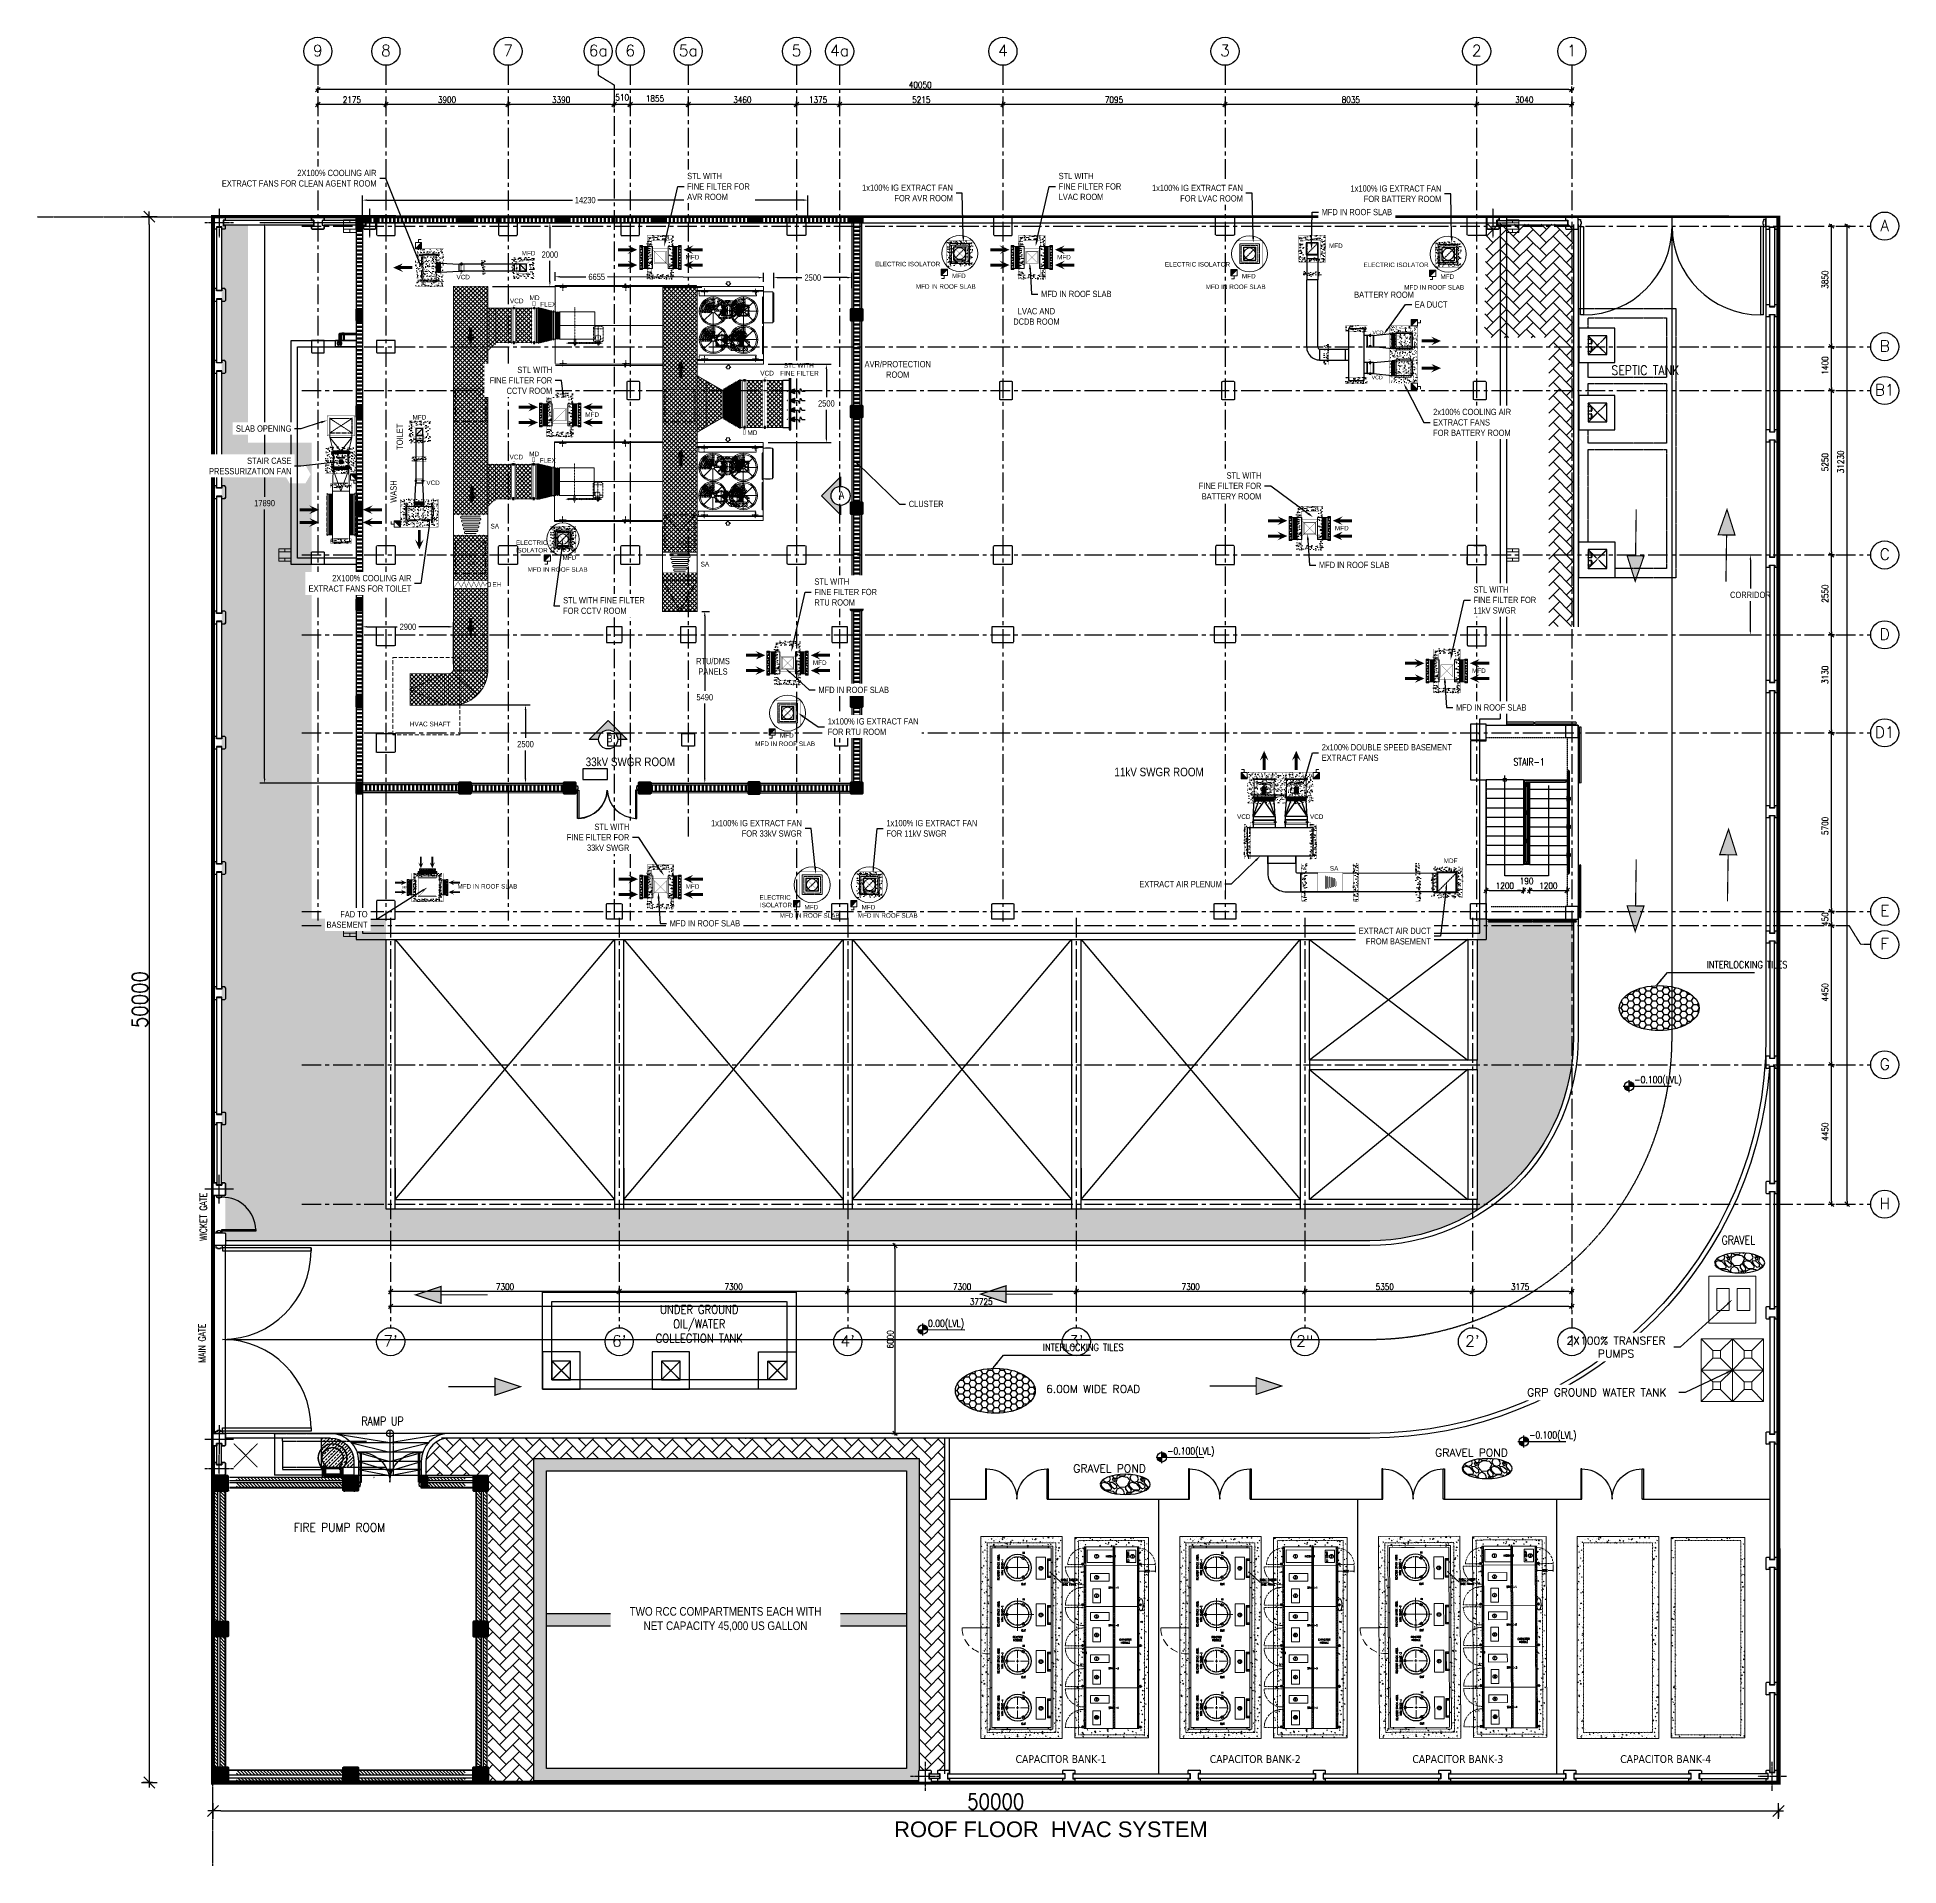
# Model space of a CAD drawing. Header units: metres. Extents: x 841183 to 1048542, y 259326 to 317714.
# Drawn here: x 989088 to 1048542, y 259326 to 317714 of the extents above; entities that cross this region are included whole.
import ezdxf
from ezdxf import colors
from ezdxf.entities.mleader import LeaderData, LeaderLine
from ezdxf.enums import TextEntityAlignment as Align
from ezdxf.math import Vec2, Vec3

# ---------------------------------------------------------------- set-up
doc = ezdxf.new("R2010")
doc.units = ezdxf.units.M
doc.set_wipeout_variables(frame=1)
doc.header["$PDMODE"] = 34
for name, pattern in [('( Hidden )', [0.375, 0.25, -0.125]), ('1', [0, 0, 0]), ('CENTER', [2, 1.25, -0.25, 0.25, -0.25]), ('CENTER2', [1.125, 0.75, -0.125, 0.125, -0.125]), ('CENTRE', [2, 1.25, -0.25, 0.25, -0.25]), ('DASHED2', [0.375, 0.25, -0.125]), ('HID', [0.345, 0.225, -0.12]), ('HIDDEN', [0.375, 0.25, -0.125]), ('HIDDEN2', [0.1875, 0.125, -0.0625]), ('PDF_IMPORT', [1, 0.8, -0.2]), ('PHANTOM', [2.5, 1.25, -0.25, 0.25, -0.25, 0.25, -0.25]), ('VILLA AXIS$0$CENTER', [2, 1.25, -0.25, 0.25, -0.25])]:
    doc.linetypes.add(name, pattern=pattern)
for name, color, linetype, lineweight in [('0_ ISOLATOR', 142, 'Continuous', 0), ('0_ARROW', 20, 'Continuous', 0), ('0_FA DUCT', 130, 'Continuous', 0), ('0_FLEXIBLE DUCT', 252, 'Continuous', 0), ('0_FOUNDATION', 7, 'Continuous', 0), ('0_HVAC EQUIPMENT', 142, 'Continuous', 0), ('0_HVAC-OPENING', 126, 'Continuous', 0), ('0_PRESSURIZATION  DUCT', 76, '1', 0), ('0_RA DUCT', 5, '1', 0), ('0_REFRIGERANT PIPES', 30, 'Continuous', 0), ('0_SA DUCT', 76, '1', 0), ('0_SANDTRAP LOUVER', 252, '1', 0), ('0_SOUND ATTENUATORS', 22, 'Continuous', 0), ('MAN HOLE', 2, 'Continuous', 5), ('POTABLE WATER TANK', 252, 'Continuous', 15), ('TIP - WALL2', 8, 'Continuous', 5)]:
    doc.layers.add(name, color=color, linetype=linetype, lineweight=lineweight)
for name, color, linetype in [('0_DAMPERS', 160, 'Continuous'), ('0_ELECTRIC HEATERS IN DUCTS', 10, 'Continuous'), ('0_EXTRACT AIR DUCT', 236, 'Continuous'), ('0_HVAC TEXT', 7, 'Continuous'), ('2-HATCH', 9, 'Continuous'), ('2HID', 8, 'HIDDEN'), ('A-ARROW', 252, 'Continuous'), ('A-AXIS LINE', 253, 'Continuous'), ('A-COMPOUND WALL', 3, 'Continuous'), ('A-FIXTURES', 252, 'Continuous'), ('A-HATCH-WALL', 8, 'Continuous'), ('A-LEVEL', 252, 'Continuous'), ('A-RAILING', 252, 'Continuous'), ('A-SECT-PATT', 9, 'Continuous'), ('A-STAIRS', 252, 'Continuous'), ('A-TEXT', 252, 'Continuous'), ('A-WALL', 4, 'Continuous'), ('A-WALL-1', 252, 'Continuous'), ('A-WALL-2', 252, 'Continuous'), ('F-PLOT LIMITS - Zoom', 1, 'Continuous'), ('G-COL', 252, 'Continuous'), ('G-GRID', 252, 'CENTER'), ('G-LEADER', 252, 'Continuous'), ('G-LVL', 252, 'Continuous'), ('G-MISC', 1, 'Continuous'), ('G-RC-WALL', 252, 'Continuous'), ('G-STAIR', 3, 'Continuous'), ('INTEC -BEAM', 8, 'Continuous'), ('INTEC -CLUSTRA', 8, 'Continuous'), ('INTEC -DOOR2', 252, 'Continuous'), ('INTEC -HATCH-WALL', 252, 'Continuous'), ('INTEC -HATCH4', 8, 'Continuous'), ('INTEC -LVL', 2, 'Continuous'), ('INTEC -PARAPET', 8, 'Continuous'), ('INTEC -RC-WALL', 252, 'Continuous'), ('PAMCAD-PROJECTION', 7, 'Continuous'), ('PDF2_A-ANNO-DIMS', 8, 'Continuous'), ('PDF2_Geometry', 7, 'Continuous'), ('PDF_Geometry', 7, 'Continuous'), ('PDF_Solid Fills', 7, 'Continuous'), ('PRE CAST WALL', 252, 'Continuous'), ('RETURN AIR DUCT', 160, 'HIDDEN'), ('Room Name', 7, 'Continuous'), ('S-SECTIONS', 2, 'Continuous'), ('STEEL', 1, 'Continuous'), ('SUPPLY AIR DUCT', 82, 'Continuous'), ('TAG', 7, 'Continuous'), ('TEXT', 7, 'Continuous'), ('TIP - BEAM-CONC', 6, 'Continuous'), ('TIP - DOOR2', 252, 'Continuous'), ('TIP - FENCE', 2, 'Continuous'), ('TIP - G - PAVEMENT', 9, 'Continuous'), ('TRENCH', 5, 'Continuous'), ('wall', 4, 'Continuous'), ('XREF - OEL ZMCPRY1$0$A-WALL-1', 111, 'Continuous')]:
    doc.layers.add(name, color=color, linetype=linetype)
for name, color, linetype, transparency in [('A-AXIS DIMENSION', 252, 'Continuous', 0.6), ('A-AXIS MARKER', 253, 'Continuous', 0.6), ('A-AXIS TEXT', 252, 'Continuous', 0.6), ('A-DOOR', 252, 'Continuous', 0.6), ('A-HATCH', 252, 'Continuous', 0.6), ('A-HATCH SOLID', 253, 'Continuous', 0.6), ('A-REFLECT DOWN', 252, 'Continuous', 0.6), ('G-HATCH', 253, 'Continuous', 0.6), ('G-HATCH-COL-WALL', 253, 'Continuous', 0.6), ('G-PAVEMENT', 252, 'Continuous', 0.6)]:
    doc.layers.add(name, color=color, linetype=linetype, transparency=transparency)
doc.styles.add('AIRAL', font='arial.ttf', dxfattribs={"height": 6.14})
doc.styles.add('ARIAL', font='arial.ttf', dxfattribs={"height": 1})
doc.styles.add('ISOCP3', font='isocp3.shx')
doc.styles.add('romans', font='romans.shx', dxfattribs={"width": 0.85})
doc.styles.add('ROMANS-TITLE', font='ROMANS.shx', dxfattribs={"width": 0.6})
doc.styles.get("Standard").update_dxf_attribs({"font": 'ARIALN.TTF'})
doc.styles.add('TAHOMA', font='tahoma.ttf', dxfattribs={"height": 250})
doc.styles.add('VILLA AXIS$0$U SHAPE AXIS$0$AXES$0$COMP', font='complex')
doc.linetypes.add('FENCELINE2', pattern='A,0.25,-0.1,[132,ltypeshp.shx,S=0.1,R=0,X=-0.1,Y=0],-0.1,1', length=1.45)
doc.dimstyles.new('DIM-1', dxfattribs={"dimtxt": 175, "dimasz": 85, "dimexe": 25, "dimexo": 25, "dimgap": 50, "dimtad": 1, "dimdec": 0, "dimrnd": 5, "dimdsep": 46, "dimtxsty": 'ROMANS-TITLE', "dimblk": 'OBLIQUE', "dimcen": 0.025, "dimclrd": 12, "dimclre": 12, "dimclrt": 7, "dimazin": 2, "dimtfac": 1, "dimtdec": 0, "dimtix": 1, "dimtmove": 1, "dimatfit": 3, "dimfxl": 1, "dimtolj": 1, "dimtzin": 0, "dimarcsym": 0})
doc.dimstyles.new('DIM-100', dxfattribs={"dimtxt": 200, "dimasz": 100, "dimexe": 50, "dimexo": 75, "dimgap": 50, "dimtad": 1, "dimdec": 0, "dimrnd": 5, "dimzin": 9, "dimdsep": 46, "dimtxsty": 'romans', "dimblk1": 'D-oblique', "dimblk2": 'D-oblique', "dimsah": 1, "dimcen": 100, "dimdle": 100, "dimclrd": 256, "dimclre": 256, "dimclrt": 131, "dimadec": 0, "dimazin": 0, "dimtfac": 1, "dimtdec": 0, "dimtofl": 0, "dimtmove": 2, "dimatfit": 3, "dimldrblk": 'OBLIQUE', "dimfxl": 100, "dimfxlon": 1, "dimtfillclr": 256, "dimtolj": 1, "dimtzin": 0, "dimarcsym": 0})
doc.dimstyles.new('DIM-100$7', dxfattribs={"dimtxt": 150, "dimasz": 100, "dimexe": 100, "dimexo": 100, "dimgap": 50, "dimtad": 1, "dimdec": 4, "dimrnd": 5, "dimdsep": 46, "dimtxsty": 'ISOCP3', "dimcen": 100, "dimdle": 100, "dimclrd": 1, "dimclre": 1, "dimclrt": 3, "dimadec": 0, "dimazin": 0, "dimtfac": 1, "dimtdec": 4, "dimtofl": 0, "dimtmove": 2, "dimatfit": 3, "dimfxl": 100, "dimfxlon": 1, "dimtfill": 1, "dimtolj": 1, "dimtzin": 0, "dimarcsym": 0})
doc.dimstyles.new('LEADER-100', dxfattribs={"dimtxt": 225, "dimasz": 200, "dimexe": 100, "dimexo": 100, "dimgap": 50, "dimtad": 1, "dimdec": 0, "dimzin": 0, "dimdsep": 46, "dimtxsty": 'ISOCP3', "dimcen": 100, "dimdle": 100, "dimclrd": 256, "dimclre": 256, "dimclrt": 3, "dimadec": 0, "dimazin": 0, "dimtfac": 1, "dimtdec": 0, "dimtofl": 0, "dimtmove": 2, "dimatfit": 3, "dimfxl": 1, "dimtolj": 1, "dimtzin": 0, "dimarcsym": 0})
doc.dimstyles.get("Standard").update_dxf_attribs({"dimtxt": 200, "dimasz": 150, "dimexe": 150, "dimexo": 150, "dimgap": 100, "dimtad": 0, "dimtih": 1, "dimtoh": 1, "dimdec": 0, "dimzin": 0, "dimdsep": 46, "dimtxsty": 'Standard', "dimcen": 0.09, "dimadec": 0, "dimazin": 0, "dimtfac": 1, "dimtdec": 0, "dimtofl": 0, "dimtmove": 0, "dimatfit": 3, "dimfxl": 1, "dimtolj": 1, "dimtzin": 0, "dimarcsym": 0})
pattern_1 = [(134.9963739, (-1145447.3984, -277349.4043), (-3.367596019, -3.36716979), [])]
pattern_2 = [(134.9963738778, (-1145447.398416, -277349.404276), (-0.01122532006326, -0.01122389930218), [])]
pattern_3 = [(90, (1092761.92, 254782.093), (-31.75, 0), [])]
pattern_4 = [(90, (1095966.575, 259809.91), (-31.75, 0), [])]
pattern_5 = [(90, (1107830.28, 259809.91), (-31.75, 0), [])]
pattern_6 = [(50, (-143.03, 346.1), (215.178055, -18.82564), [22.5, -247.5]), (355, (-143.03, 346.1), (-41.6254, 225.65764), [18, -198]), (100.451444, (-125.1, 344.53), (173.552654, 206.831997), [19.122058, -210.342634]), (46.1842, (-143.03, 406.1), (320.1724, -49.655784), [33.75, -371.25]), (96.635635, (-116.34, 401.96), (280.39858, 292.23558), [28.6831, -315.51413]), (351.184164, (-143.03, 406.1), (280.39858, 292.23558), [27, -297]), (21, (-113.03, 391.1), (179.072116, -120.785667), [22.5, -247.5]), (326, (-113.03, 391.1), (72.9946, 217.545014), [18, -198]), (71.451445, (-98.1, 381.03), (252.066713, 96.759346), [19.122057, -210.342634]), (37.5, (-143.025, 346.094), (3.6479566, 99.868156), [0, -195.6, 0, -201, 0, -198.75]), (7.5, (-143.03, 346.09), (78.920861, 118.323514), [0, -114.6, 0, -191.1, 0, -75.75]), (327.5, (-209.925, 346.09), (160.146731, -6.7664615), [0, -75, 0, -234, 0, -310.5]), (317.5, (-239.93, 346.1), (174.95585, 30.031495), [0, -97.5, 0, -155.4, 0, -220.5])]
pattern_7 = [(90, (1116704.112, 251157.17), (-31.75, 0), [])]
pattern_8 = [(50, (-399.91, 2936.73), (215.178055, -18.82564), [22.5, -247.5]), (355, (-399.91, 2936.73), (-41.6254, 225.65764), [18, -198]), (100.451444, (-381.98, 2935.16), (173.552654, 206.831997), [19.122058, -210.342634]), (46.1842, (-399.9, 2996.73), (320.1724, -49.655784), [33.75, -371.25]), (96.635635, (-373.23, 2992.6), (280.39858, 292.23558), [28.6831, -315.51413]), (351.184164, (-399.9, 2996.73), (280.39858, 292.23558), [27, -297]), (21, (-369.91, 2981.73), (179.072116, -120.785667), [22.5, -247.5]), (326, (-369.91, 2981.73), (72.9946, 217.545014), [18, -198]), (71.451445, (-354.99, 2971.66), (252.066713, 96.759346), [19.122057, -210.342634]), (37.5, (-399.91, 2936.73), (3.6479566, 99.868156), [0, -195.6, 0, -201, 0, -198.75]), (7.5, (-399.91, 2936.73), (78.920861, 118.323514), [0, -114.6, 0, -191.1, 0, -75.75]), (327.5, (-466.81, 2936.73), (160.146731, -6.7664615), [0, -75, 0, -234, 0, -310.5]), (317.5, (-496.81, 2936.73), (174.95585, 30.031495), [0, -97.5, 0, -155.4, 0, -220.5])]
pattern_9 = [(90, (1121082.092, 246606.21), (-31.75, 0), [])]
pattern_10 = [(90, (1100029.69, 246860.106), (-31.75, 0), [])]
pattern_11 = [(270, (-86041.74, -213855.55), (125, -1e-13), []), (270, (-86026.11, -213855.55), (125, -1e-13), []), (270, (-86010.49, -213855.55), (125, -1e-13), [])]
pattern_12 = [(180, (-78994.4, 303.69), (-2e-14, -125), []), (180, (-78994.4, 288.07), (-2e-14, -125), []), (180, (-78994.4, 272.44), (-2e-14, -125), [])]
pattern_13 = [(315, (-169616.05, -34244.86), (53.03301, 53.03301), [])]
pattern_14 = [(315, (-167396.76, -22843.1), (53.03301, 53.03301), [])]
pattern_15 = [(90, (1095967.886, 239713.065), (-31.75, 0), [])]

# ---------------------------------------------------------------- blocks, each defined once
blk = doc.blocks.new('A$C46a051ea')
at = {"layer": 'PDF2_Geometry', "lineweight": 5}
for points in [[(2778, -1276), (2778, 1272), (-1745, 1272)], [(-1745, -1276), (-1745, 1272)], [(4910, 1243), (2778, 1243), (-1745, 1243)], [(-1501, 1213), (-1496, 1209), (-1491, 1209), (-1491, 1204), (-1486, 1204), (-1486, 1209)], [(-1481, 1213), (-1481, 1218), (-1481, 1223), (-1486, 1223), (-1491, 1223), (-1496, 1223)], [(472, 1301), (512, 1301)], [(472, 1243), (472, 1301)], [(492, 1344), (492, 1204)], [(507, 1213), (507, 1209), (512, 1209), (517, 1204), (522, 1209)], [(512, 1243), (512, 1301)], [(527, 1213), (527, 1218), (527, 1223), (522, 1223), (517, 1223), (512, 1223)], [(1745, -1209), (1745, 1209)], [(1745, 1209), (2748, 1209), (2748, -1209)], [(2515, 1213), (2515, 1209), (2520, 1209), (2525, 1204), (2530, 1209)], [(2535, 1213), (2535, 1218), (2530, 1223), (2525, 1223), (2520, 1223)], [(4910, 1243), (4910, 1092), (2778, 1092)], [(3713, 1344), (3747, 1344)], [(3872, 1344), (3792, 1267), (3713, 1344)], [(3747, 1344), (3747, 1393)], [(3837, 1393), (3747, 1393)], [(3837, 1344), (3837, 1393)], [(3872, 1344), (3837, 1344)], [(1779, -1175), (1779, 1170)], [(1779, 1170), (2709, 1170), (2709, -1175)], [(2778, 1116), (4910, 1116)], [(4910, 1092), (4910, -1092), (2778, -1092)], [(2987, 767), (3270, 490)], [(3022, 1068), (3022, 1063), (3027, 1058), (3032, 1058), (3037, 1058)], [(3042, 1068), (3042, 1073), (3037, 1073), (3037, 1077), (3032, 1077), (3027, 1077), (3027, 1073)], [(3365, 713), (3355, 713), (3345, 718), (3330, 718), (3320, 718), (3310, 718), (3300, 718), (3285, 718), (3275, 718), (3265, 713), (3255, 713), (3245, 709), (3236, 709), (3226, 704), (3211, 699), (3201, 699), (3191, 694), (3181, 689), (3171, 684), (3166, 675), (3156, 670), (3146, 665), (3136, 660), (3126, 650), (3121, 646), (3111, 636), (3106, 626), (3096, 621), (3091, 612), (3086, 602), (3076, 592), (3072, 582), (3067, 573), (3062, 563), (3057, 558), (3052, 544), (3052, 534), (3047, 524), (3047, 514), (3042, 505), (3042, 495), (3037, 485), (3037, 471), (3037, 461), (3037, 451), (3037, 442), (3037, 427), (3037, 417), (3042, 408), (3042, 398)], [(3365, 675), (3355, 675), (3345, 680), (3335, 680), (3325, 680), (3315, 680), (3305, 680), (3295, 680), (3285, 680), (3275, 680), (3260, 675), (3255, 675), (3245, 670), (3236, 670), (3226, 665), (3216, 660), (3206, 655), (3196, 650), (3186, 646), (3181, 641), (3171, 636), (3161, 631), (3156, 626), (3146, 616), (3141, 612), (3131, 602), (3126, 597), (3121, 587), (3111, 578), (3106, 573), (3101, 563), (3096, 553), (3096, 544), (3091, 534), (3086, 524), (3081, 514), (3081, 505), (3076, 495), (3076, 485), (3076, 476), (3076, 466), (3076, 456), (3076, 447), (3076, 437), (3076, 427), (3076, 417), (3076, 408), (3081, 398)], [(3365, 636), (3355, 636), (3345, 641), (3335, 641), (3330, 641), (3320, 646), (3310, 646), (3300, 646), (3290, 641), (3280, 641), (3270, 641), (3260, 636), (3255, 636), (3245, 631), (3236, 631), (3226, 626), (3221, 621), (3211, 616), (3201, 612), (3196, 607), (3186, 602), (3181, 597), (3171, 592), (3166, 582), (3161, 578), (3156, 573), (3151, 563), (3141, 553), (3136, 548), (3136, 539), (3131, 529), (3126, 524), (3121, 514), (3121, 505), (3116, 495), (3116, 490), (3116, 480), (3111, 471), (3111, 461), (3111, 451), (3111, 442), (3111, 432), (3116, 422), (3116, 417), (3116, 408), (3121, 398)], [(3365, 597), (3355, 602), (3350, 602), (3340, 607), (3330, 607), (3325, 607), (3315, 607), (3305, 607), (3300, 607), (3290, 607), (3285, 607), (3275, 607), (3265, 602), (3260, 602), (3250, 597), (3241, 592), (3236, 592), (3231, 587), (3221, 582), (3216, 578), (3206, 573), (3201, 568), (3196, 563), (3191, 558), (3186, 548), (3181, 544), (3176, 539), (3171, 529), (3166, 524), (3161, 514), (3161, 510), (3156, 500), (3156, 495), (3151, 485), (3151, 476), (3151, 471), (3151, 461), (3151, 451), (3151, 447), (3151, 437), (3151, 427), (3151, 422), (3156, 413), (3156, 403), (3156, 398)], [(3310, 898), (3310, 505)], [(3345, 490), (3628, 767)], [(3409, 660), (3405, 660), (3405, 655), (3400, 650), (3400, 646), (3395, 641), (3395, 631), (3395, 626), (3395, 621), (3395, 616)], [(3434, 616), (3395, 616)], [(3395, 616), (3395, 587)], [(3474, 655), (3474, 694), (3469, 694), (3459, 694), (3454, 694), (3449, 689), (3444, 689), (3439, 684), (3434, 684), (3429, 680), (3424, 680)], [(3474, 655), (3469, 655), (3464, 655), (3459, 650), (3454, 650), (3449, 646), (3444, 646), (3444, 641), (3439, 636), (3434, 631), (3434, 626), (3434, 621), (3434, 616)], [(3434, 587), (3434, 616)], [(3479, 786), (3474, 786), (3469, 786), (3464, 781), (3459, 781), (3454, 777), (3454, 772), (3449, 767), (3449, 762), (3449, 757), (3449, 752), (3449, 747), (3454, 747), (3454, 743), (3459, 738)], [(3504, 694), (3454, 743)], [(3519, 747), (3479, 786)], [(3574, 694), (3539, 733)], [(3544, 655), (3593, 607), (3628, 641)], [(3549, 694), (3564, 709)], [(3574, 621), (3574, 646), (3628, 646)], [(3574, 597), (3574, 573)], [(3583, 616), (3618, 650)], [(3588, 602), (3593, 602), (3593, 607), (3598, 607), (3598, 612), (3603, 612), (3608, 602)], [(3588, 602), (3598, 592), (3603, 592), (3603, 597), (3608, 597), (3608, 602)], [(3633, 568), (3668, 602), (3598, 602), (3668, 602)], [(3603, 738), (3603, 786)], [(3603, 607), (3603, 612), (3603, 616), (3603, 621), (3603, 626), (3608, 626), (3608, 631), (3613, 631), (3613, 636), (3618, 636), (3618, 641), (3623, 641), (3628, 646), (3628, 655), (3628, 646)], [(3603, 607), (3603, 612), (3603, 616), (3603, 621), (3603, 626), (3608, 626), (3608, 631), (3613, 631), (3613, 636), (3618, 636), (3618, 641), (3623, 641), (3628, 646)], [(3603, 597), (3638, 631)], [(3643, 626), (3608, 592), (3603, 592), (3608, 592), (3613, 582)], [(3613, 621), (3608, 621), (3603, 616), (3603, 612)], [(3603, 553), (3603, 607)], [(3608, 597), (3608, 602), (3613, 602)], [(3628, 641), (3613, 655)], [(3623, 631), (3618, 631), (3618, 626), (3613, 626), (3613, 621)], [(3623, 612), (3613, 621)], [(3618, 582), (3613, 587), (3653, 621)], [(3628, 568), (3618, 582), (3653, 616)], [(3653, 582), (3618, 616)], [(3633, 646), (3633, 641), (3628, 641), (3628, 636), (3623, 636), (3623, 631)], [(3623, 631), (3633, 626), (3633, 621), (3628, 621), (3628, 616), (3623, 616), (3623, 612)], [(3628, 655), (3628, 646)], [(3663, 602), (3668, 607), (3628, 568)], [(3643, 636), (3633, 646)], [(3633, 626), (3638, 626), (3638, 631), (3643, 631), (3643, 636)], [(3668, 602), (3633, 568), (3633, 592), (3633, 568), (3633, 563)], [(3653, 582), (3663, 573), (3633, 602)], [(3633, 573), (3663, 602)], [(3638, 602), (3643, 602), (3643, 597), (3638, 597)], [(3643, 626), (3653, 621)], [(3653, 621), (3653, 616)], [(3653, 616), (3668, 607)], [(3658, 587), (3673, 602)], [(3708, 616), (3703, 616), (3693, 612), (3688, 607), (3678, 602), (3673, 597), (3663, 592)], [(3723, 612), (3713, 607), (3698, 602), (3688, 597), (3683, 592), (3673, 587), (3673, 578), (3668, 573), (3663, 563), (3663, 558), (3668, 553), (3668, 544), (3673, 539), (3683, 529), (3688, 524)], [(3663, 602), (3668, 602)], [(3668, 612), (3673, 612)], [(3698, 791), (3698, 786), (3698, 762), (3698, 738)], [(3698, 791), (3723, 791), (3728, 791), (3728, 762)], [(3698, 786), (3698, 762)], [(3698, 738), (3723, 738), (3728, 733), (3728, 762)], [(3723, 791), (3723, 762)], [(3723, 738), (3723, 762)], [(3728, 791), (3752, 791), (3747, 791), (3752, 791), (3767, 796)], [(3742, 786), (3738, 786), (3733, 781), (3728, 777), (3728, 772), (3728, 767), (3728, 762), (3728, 757), (3728, 752), (3728, 747), (3733, 747), (3733, 743), (3738, 738), (3742, 738)], [(3752, 733), (3728, 733)], [(3742, 621), (3728, 616)], [(3733, 767), (3738, 777), (3742, 786), (3752, 791)], [(3752, 733), (3742, 743), (3738, 752), (3733, 762), (3733, 767)], [(3782, 626), (3772, 626), (3767, 626), (3757, 626), (3747, 626), (3738, 626), (3733, 626)], [(3742, 777), (3738, 772), (3738, 762)], [(3742, 747), (3738, 752), (3738, 762)], [(3742, 786), (3742, 791), (3747, 791)], [(3742, 738), (3747, 733)], [(3747, 626), (3747, 621)], [(3747, 626), (3782, 626), (3782, 621)], [(3782, 621), (3747, 621)], [(3752, 704), (3767, 699)], [(3767, 796), (3777, 791)], [(3767, 699), (3777, 704)], [(3782, 791), (3777, 791), (3807, 791)], [(3807, 733), (3777, 733), (3782, 733)], [(3797, 767), (3797, 777), (3792, 786), (3782, 791), (3787, 791), (3792, 791), (3792, 786), (3797, 786), (3797, 781), (3802, 781), (3802, 777), (3807, 772), (3807, 767), (3807, 762)], [(3807, 762), (3807, 757), (3807, 752), (3802, 747), (3797, 743), (3797, 738), (3792, 738), (3787, 733), (3782, 733), (3792, 743), (3797, 752), (3797, 762)], [(3797, 757), (3797, 762), (3797, 767)], [(3797, 767), (3797, 762)], [(3807, 791), (3837, 791)], [(3807, 762), (3807, 738), (3807, 733)], [(3807, 733), (3807, 762)], [(3807, 738), (3837, 738)], [(3857, 602), (3852, 602), (3842, 607), (3837, 612), (3827, 616), (3822, 616), (3812, 621), (3807, 621)], [(3837, 762), (3837, 786), (3837, 791)], [(3837, 786), (3837, 762), (3837, 738)], [(3892, 738), (3837, 738)], [(3921, 602), (3862, 602)], [(3887, 597), (3887, 602), (3887, 607), (3887, 612), (3906, 612)], [(3892, 612), (3887, 612), (3887, 607), (3887, 602), (3887, 597), (3892, 597)], [(3887, 597), (3906, 597)], [(3906, 612), (3902, 616), (3897, 616), (3892, 612)], [(3892, 597), (3897, 592), (3902, 592), (3906, 597)], [(3897, 650), (3897, 699)], [(3931, 699), (3897, 699)], [(3921, 650), (3897, 650)], [(3897, 616), (3897, 641)], [(3902, 655), (3902, 646)], [(3926, 621), (3926, 626), (3921, 626), (3921, 631), (3916, 631), (3916, 636), (3911, 636), (3911, 641), (3906, 641), (3902, 646)], [(3921, 646), (3902, 646)], [(3971, 738), (3916, 738)], [(3921, 631), (3921, 650)], [(3921, 631), (3966, 631), (3966, 650)], [(3921, 592), (3921, 631)], [(3991, 786), (3986, 786), (3981, 786), (3976, 786), (3971, 781), (3966, 781), (3966, 777), (3961, 777), (3961, 772), (3961, 767), (3956, 767), (3956, 762), (3956, 757), (3961, 752), (3961, 747), (3961, 743), (3966, 743), (3971, 738)], [(3956, 767), (4239, 490)], [(3986, 699), (3956, 699)], [(3961, 592), (3961, 631)], [(3966, 650), (3986, 650)], [(4001, 646), (3966, 646)], [(3991, 713), (3971, 738)], [(3986, 650), (3986, 699)], [(3986, 694), (4006, 694)], [(3986, 655), (4006, 655)], [(4021, 757), (3991, 786)], [(4334, 713), (4324, 713), (4314, 718), (4304, 718), (4289, 718), (4279, 718), (4269, 718), (4259, 718), (4244, 718), (4235, 713), (4225, 713), (4215, 709), (4205, 709), (4195, 704), (4185, 699), (4170, 699), (4165, 694), (4150, 689), (4145, 684), (4135, 675), (4125, 670), (4115, 665), (4105, 660), (4100, 650), (4090, 646), (4080, 636), (4076, 626), (4066, 621), (4061, 612), (4056, 602), (4051, 592), (4041, 582), (4036, 573), (4031, 563), (4026, 558), (4026, 544), (4021, 534), (4016, 524), (4016, 514), (4011, 505), (4011, 495), (4006, 485), (4006, 471), (4006, 461), (4006, 451), (4006, 442), (4006, 427), (4006, 417), (4011, 408), (4011, 398)], [(4006, 655), (4006, 694)], [(4061, 646), (4026, 646)], [(4036, 675), (4071, 709)], [(4334, 675), (4324, 675), (4314, 680), (4304, 680), (4294, 680), (4284, 680), (4274, 680), (4264, 680), (4254, 680), (4244, 680), (4235, 675), (4225, 675), (4215, 670), (4205, 670), (4195, 665), (4185, 660), (4175, 655), (4165, 650), (4155, 646), (4150, 641), (4140, 636), (4130, 631), (4125, 626), (4115, 616), (4110, 612), (4100, 602), (4095, 597), (4090, 587), (4085, 578), (4080, 573), (4076, 563), (4071, 553), (4066, 544), (4061, 534), (4056, 524), (4056, 514), (4051, 505), (4051, 495), (4046, 485), (4046, 476), (4046, 466), (4046, 456), (4046, 447), (4046, 437), (4046, 427), (4046, 417), (4051, 408), (4051, 398)], [(4080, 616), (4125, 660)], [(4135, 655), (4090, 612), (4080, 616)], [(4334, 636), (4324, 636), (4314, 641), (4309, 641), (4299, 641), (4289, 646), (4279, 646), (4269, 646), (4259, 641), (4249, 641), (4239, 641), (4235, 636), (4225, 636), (4215, 631), (4205, 631), (4200, 626), (4190, 621), (4180, 616), (4175, 612), (4165, 607), (4155, 602), (4150, 597), (4145, 592), (4135, 582), (4130, 578), (4125, 573), (4120, 563), (4115, 553), (4110, 548), (4105, 539), (4100, 529), (4095, 524), (4095, 514), (4090, 505), (4090, 495), (4085, 490), (4085, 480), (4085, 471), (4080, 461), (4080, 451), (4080, 442), (4085, 432), (4085, 422), (4085, 417), (4090, 408), (4090, 398)], [(4095, 607), (4135, 650)], [(4145, 646), (4100, 602), (4095, 607)], [(4175, 602), (4140, 573), (4130, 558), (4125, 544), (4120, 529), (4110, 514), (4110, 500)], [(4334, 597), (4329, 602), (4319, 602), (4309, 607), (4304, 607), (4294, 607), (4284, 607), (4279, 607), (4269, 607), (4259, 607), (4254, 607), (4244, 607), (4235, 602), (4230, 602), (4220, 597), (4215, 592), (4205, 592), (4200, 587), (4190, 582), (4185, 578), (4180, 573), (4170, 568), (4165, 563), (4160, 558), (4155, 548), (4150, 544), (4145, 539), (4140, 529), (4135, 524), (4135, 514), (4130, 510), (4125, 500), (4125, 495), (4120, 485), (4120, 476), (4120, 471), (4120, 461), (4120, 451), (4120, 447), (4120, 437), (4120, 427), (4120, 422), (4125, 413), (4125, 403), (4130, 398)], [(4125, 660), (4135, 655)], [(4135, 650), (4145, 646)], [(4140, 646), (4140, 655)], [(4175, 602), (4175, 607), (4140, 568)], [(4140, 573), (4145, 573), (4145, 568), (4180, 602)], [(4180, 602), (4145, 568)], [(4235, 621), (4220, 616), (4205, 612), (4195, 607), (4185, 597), (4180, 592), (4175, 582), (4170, 573), (4170, 568), (4165, 558), (4170, 553), (4170, 544), (4180, 539), (4185, 529), (4195, 524)], [(4170, 587), (4180, 602)], [(4220, 616), (4210, 616), (4205, 612), (4195, 607), (4190, 602), (4180, 597), (4175, 592)], [(4175, 602), (4180, 602)], [(4239, 616), (4225, 616)], [(4239, 621), (4239, 616)], [(4294, 626), (4289, 626), (4284, 626), (4274, 626), (4264, 626), (4259, 626), (4249, 626), (4244, 626)], [(4249, 626), (4289, 626), (4289, 621)], [(4249, 626), (4249, 621)], [(4289, 621), (4249, 621)], [(4274, 563), (4274, 607)], [(4279, 898), (4279, 505)], [(4314, 490), (4602, 767)], [(4364, 602), (4359, 602), (4354, 607), (4349, 612), (4339, 616), (4329, 616), (4324, 621), (4319, 621)], [(4438, 602), (4369, 602)], [(4418, 612), (4399, 612), (4394, 612), (4394, 607), (4394, 602), (4394, 597), (4399, 597)], [(4404, 612), (4399, 612), (4399, 607), (4399, 602), (4399, 597), (4404, 597)], [(4399, 597), (4418, 597)], [(4413, 612), (4413, 616), (4408, 616), (4404, 616), (4404, 612)], [(4404, 597), (4404, 592), (4408, 592), (4413, 592), (4413, 597)], [(4438, 607), (4438, 612), (4438, 616), (4433, 621), (4433, 626), (4428, 631), (4423, 636), (4418, 641), (4413, 646), (4408, 646)], [(4463, 621), (4463, 646), (4408, 646)], [(4408, 655), (4408, 646)], [(4408, 616), (4408, 641)], [(4413, 597), (4418, 597), (4418, 602), (4418, 607), (4418, 612), (4413, 612)], [(4418, 597), (4423, 602), (4423, 607), (4418, 612)], [(4438, 553), (4438, 607)], [(4463, 597), (4463, 573)], [(4647, 1068), (4647, 1063), (4652, 1058), (4657, 1058), (4662, 1058)], [(4667, 1068), (4667, 1073), (4662, 1077), (4657, 1077), (4652, 1077)], [(4786, 1092), (4786, 1116)], [(4886, 917), (4910, 917)], [(4910, 87), (4910, 1068)], [(4910, 1068), (5214, 1068)], [(4985, 1068), (4985, 1073), (5154, 1073)], [(4995, 1073), (4995, 1077), (5144, 1077)], [(5144, 1077), (5144, 1073)], [(5154, 1073), (5154, 1068)], [(5214, 1068), (5214, 87)], [(5214, 1044), (5238, 1044)], [(5238, 1044), (5238, 116)], [(-1794, 437), (-1794, 476)], [(-1745, 437), (-1794, 437), (-1794, -442)], [(-1685, 408), (-1720, 437), (-1745, 437)], [(1745, 0), (-1745, 0)], [(-1620, 408), (-1655, 437), (-1685, 408)], [(-1590, 437), (-1620, 408)], [(2778, 0), (2748, 0)], [(2853, 451), (3255, 451)], [(2987, 136), (3270, 417)], [(3365, 558), (3360, 563), (3350, 568), (3345, 568), (3335, 568), (3330, 573), (3320, 573), (3315, 573), (3305, 573), (3300, 573), (3290, 573), (3285, 573), (3275, 568), (3270, 568), (3260, 563), (3255, 563), (3245, 558), (3241, 553), (3236, 548), (3231, 544), (3226, 539), (3216, 534), (3216, 529), (3211, 524), (3206, 519), (3201, 510), (3196, 505), (3196, 500), (3191, 490), (3191, 485), (3186, 476), (3186, 471), (3186, 461), (3186, 456), (3186, 447), (3186, 442), (3186, 432), (3186, 427), (3191, 417), (3191, 413), (3196, 403), (3196, 398)], [(3365, 519), (3360, 519), (3355, 524), (3350, 529), (3345, 529), (3335, 534), (3330, 534), (3325, 534), (3320, 539), (3310, 539), (3305, 539), (3300, 539), (3295, 534), (3285, 534), (3280, 534), (3275, 529), (3270, 529), (3265, 524), (3260, 524), (3255, 519), (3250, 514), (3245, 510), (3241, 505), (3236, 500), (3231, 495), (3231, 490), (3226, 485), (3226, 480), (3226, 471), (3221, 466), (3221, 461), (3221, 456), (3221, 447), (3221, 442), (3221, 437), (3226, 432), (3226, 422), (3226, 417), (3231, 413), (3236, 408), (3236, 403), (3241, 398)], [(3310, 403), (3310, 5)], [(3345, 417), (3628, 136)], [(3360, 451), (3762, 451)], [(3395, 563), (3395, 534)], [(3395, 534), (3434, 534), (3434, 529), (3434, 524), (3434, 519), (3434, 514), (3439, 514), (3439, 510), (3444, 505), (3449, 500), (3454, 500), (3454, 495), (3459, 495), (3464, 495), (3469, 495), (3474, 495)], [(3395, 534), (3395, 529), (3395, 519), (3395, 514), (3395, 510), (3400, 505), (3400, 500), (3405, 495), (3405, 490), (3409, 485)], [(3424, 471), (3429, 466), (3434, 466), (3439, 461), (3444, 461), (3449, 456), (3454, 456), (3459, 456), (3469, 456), (3474, 456)], [(3434, 534), (3434, 563)], [(3474, 456), (3474, 495)], [(3509, 495), (3474, 495)], [(3509, 456), (3474, 456)], [(3474, 301), (3474, 296), (3474, 291), (3474, 286), (3474, 282), (3474, 277), (3479, 272), (3479, 267), (3484, 257)], [(3509, 359), (3504, 359), (3499, 354), (3494, 349), (3489, 345), (3489, 340), (3484, 335), (3479, 330), (3479, 325)], [(3524, 340), (3519, 335), (3514, 335), (3509, 330), (3509, 325), (3504, 320), (3504, 315), (3499, 311), (3499, 301), (3499, 296)], [(3499, 238), (3509, 233), (3509, 228), (3514, 228), (3524, 223), (3529, 223), (3534, 223), (3539, 223), (3544, 218)], [(3504, 272), (3509, 267), (3509, 262), (3514, 257), (3519, 257), (3524, 252), (3529, 248), (3534, 248), (3539, 248), (3544, 248)], [(3549, 383), (3509, 359)], [(3559, 359), (3524, 340)], [(3534, 403), (3539, 403), (3534, 403), (3534, 408), (3529, 408), (3534, 413)], [(3574, 495), (3534, 495)], [(3578, 456), (3574, 456), (3534, 456)], [(3534, 422), (3539, 422), (3544, 422), (3539, 422), (3539, 417), (3539, 422), (3539, 427), (3539, 422), (3554, 408)], [(3534, 422), (3539, 422), (3539, 417)], [(3534, 417), (3539, 417), (3534, 408)], [(3534, 417), (3534, 413), (3539, 413)], [(3539, 403), (3534, 408)], [(3544, 422), (3544, 427), (3539, 422)], [(3539, 422), (3544, 422), (3539, 422), (3544, 422), (3539, 422), (3539, 417)], [(3544, 417), (3539, 417)], [(3549, 413), (3549, 408), (3549, 413), (3549, 408), (3539, 403)], [(3574, 456), (3574, 451), (3544, 422)], [(3544, 422), (3544, 427)], [(3583, 369), (3544, 408)], [(3588, 359), (3544, 403)], [(3549, 427), (3554, 432), (3554, 427), (3554, 432), (3588, 466)], [(3549, 427), (3554, 432)], [(3549, 427), (3554, 432)], [(3549, 427), (3554, 427)], [(3564, 417), (3554, 408), (3549, 408), (3583, 374)], [(3549, 408), (3554, 408), (3559, 417)], [(3549, 413), (3549, 408)], [(3593, 476), (3554, 476)], [(3554, 427), (3559, 422)], [(3559, 422), (3554, 422), (3554, 427), (3554, 422)], [(3559, 422), (3564, 417), (3554, 413), (3554, 408)], [(3559, 422), (3554, 417), (3554, 422), (3554, 417), (3554, 422), (3554, 417)], [(3559, 422), (3564, 417), (3559, 422), (3554, 417)], [(3554, 413), (3588, 374), (3554, 408)], [(3588, 456), (3588, 490), (3588, 456), (3588, 490), (3588, 456), (3559, 422)], [(3559, 422), (3559, 417), (3564, 417), (3559, 417)], [(3564, 456), (3564, 495)], [(3578, 461), (3564, 447), (3569, 447), (3574, 451)], [(3564, 442), (3564, 447)], [(3569, 393), (3608, 417), (3603, 417)], [(3574, 573), (3593, 573)], [(3583, 500), (3574, 500)], [(3574, 500), (3574, 495), (3574, 490), (3574, 485)], [(3574, 451), (3574, 495)], [(3574, 485), (3574, 480), (3574, 476)], [(3583, 485), (3574, 485)], [(3574, 476), (3574, 471), (3574, 466), (3574, 461)], [(3578, 461), (3578, 456), (3574, 451)], [(3583, 461), (3588, 456), (3588, 451), (3588, 447), (3583, 447), (3574, 447)], [(3583, 461), (3574, 461), (3574, 456), (3574, 451), (3574, 447)], [(3574, 349), (3574, 374)], [(3574, 325), (3574, 301), (3628, 301)], [(3588, 476), (3578, 476)], [(3578, 461), (3583, 461), (3588, 466), (3583, 461), (3578, 456)], [(3583, 500), (3588, 500), (3588, 495), (3588, 490), (3583, 485), (3588, 480), (3588, 476)], [(3583, 374), (3618, 393), (3618, 388), (3618, 393), (3623, 398)], [(3588, 495), (3588, 451)], [(3588, 451), (3588, 495)], [(3598, 490), (3598, 456), (3598, 490), (3588, 490)], [(3588, 461), (3588, 466)], [(3598, 456), (3588, 456)], [(3588, 359), (3638, 315), (3648, 306)], [(3593, 359), (3588, 359)], [(3593, 359), (3588, 354), (3588, 359)], [(3588, 354), (3633, 311), (3643, 301)], [(3593, 582), (3603, 582)], [(3598, 349), (3638, 315), (3593, 359)], [(3593, 345), (3638, 306), (3633, 306)], [(3593, 345), (3633, 306), (3633, 330)], [(3618, 345), (3593, 345)], [(3603, 490), (3598, 490)], [(3628, 442), (3618, 432), (3598, 456)], [(3603, 456), (3598, 456)], [(3603, 476), (3603, 529)], [(3603, 495), (3603, 451), (3608, 451)], [(3618, 495), (3603, 495)], [(3603, 417), (3603, 476)], [(3613, 476), (3603, 476)], [(3603, 422), (3603, 417), (3603, 422), (3618, 427)], [(3603, 340), (3603, 393)], [(3603, 354), (3643, 315)], [(3653, 330), (3643, 325), (3643, 320), (3603, 354)], [(3603, 340), (3603, 335), (3603, 330), (3603, 325), (3608, 320), (3608, 315), (3613, 315), (3613, 311), (3618, 311), (3618, 306), (3623, 306), (3628, 306), (3628, 301), (3628, 296)], [(3613, 510), (3608, 505), (3608, 500), (3608, 490), (3608, 480), (3608, 476), (3608, 466), (3608, 461)], [(3623, 442), (3608, 451)], [(3608, 451), (3613, 451)], [(3613, 427), (3613, 422), (3608, 422)], [(3608, 422), (3628, 388)], [(3608, 403), (3643, 417)], [(3613, 403), (3608, 413), (3613, 417)], [(3608, 408), (3608, 413)], [(3608, 408), (3613, 408), (3613, 403)], [(3643, 325), (3608, 359)], [(3613, 582), (3613, 587)], [(3618, 456), (3618, 451), (3613, 451)], [(3628, 451), (3628, 442), (3628, 437), (3628, 442), (3613, 451)], [(3613, 437), (3613, 432), (3613, 427), (3618, 417), (3618, 413), (3623, 403), (3628, 398), (3633, 393)], [(3613, 422), (3613, 413), (3618, 408)], [(3623, 393), (3623, 398), (3613, 422)], [(3618, 413), (3613, 422)], [(3613, 417), (3613, 422)], [(3613, 403), (3613, 398), (3618, 398)], [(3618, 534), (3623, 544), (3628, 548), (3633, 558), (3638, 563), (3643, 573), (3648, 578), (3633, 563)], [(3618, 563), (3623, 563), (3623, 495)], [(3618, 539), (3618, 563)], [(3628, 563), (3618, 563)], [(3618, 490), (3618, 514)], [(3628, 500), (3628, 495), (3618, 495)], [(3618, 451), (3628, 451), (3628, 442), (3633, 427)], [(3618, 432), (3623, 432), (3623, 437), (3628, 437)], [(3643, 398), (3638, 398), (3633, 398), (3618, 432)], [(3618, 422), (3618, 427), (3628, 403)], [(3623, 413), (3623, 417), (3618, 422)], [(3618, 403), (3628, 388), (3633, 393)], [(3623, 388), (3618, 388)], [(3653, 558), (3643, 548), (3638, 534), (3633, 519), (3628, 510), (3623, 495)], [(3648, 553), (3643, 544), (3633, 534), (3628, 519), (3628, 505), (3623, 495)], [(3623, 495), (3628, 495), (3628, 500), (3633, 500), (3638, 500), (3643, 500)], [(3623, 485), (3628, 490), (3628, 495), (3633, 495), (3638, 495), (3643, 495), (3678, 495)], [(3623, 490), (3623, 456)], [(3658, 476), (3623, 476)], [(3623, 461), (3628, 456), (3633, 451), (3638, 451), (3643, 451), (3678, 451)], [(3623, 456), (3628, 451), (3628, 447), (3633, 447), (3638, 447), (3643, 447)], [(3623, 447), (3623, 451)], [(3628, 442), (3628, 437), (3623, 442)], [(3623, 408), (3623, 413)], [(3628, 398), (3623, 408)], [(3623, 383), (3628, 388)], [(3628, 568), (3633, 573)], [(3633, 519), (3628, 505), (3628, 495)], [(3643, 408), (3643, 398), (3628, 437)], [(3628, 432), (3633, 432), (3628, 432), (3633, 432), (3628, 432), (3633, 432), (3628, 432), (3633, 432), (3628, 432), (3633, 432), (3628, 432), (3628, 437)], [(3643, 408), (3638, 408), (3643, 408), (3638, 408), (3643, 408), (3638, 408), (3643, 408), (3638, 408), (3643, 408), (3638, 408), (3628, 432)], [(3628, 408), (3628, 403)], [(3628, 403), (3633, 398)], [(3628, 393), (3633, 393)], [(3628, 388), (3628, 393)], [(3633, 568), (3633, 573)], [(3633, 519), (3633, 524), (3638, 524), (3643, 524), (3648, 524), (3653, 514), (3663, 505), (3678, 495)], [(3643, 398), (3638, 393), (3633, 393), (3633, 398)], [(3633, 398), (3633, 393)], [(3633, 388), (3633, 393)], [(3633, 354), (3633, 379)], [(3643, 320), (3643, 315), (3643, 320), (3643, 315), (3633, 311)], [(3658, 379), (3658, 374), (3638, 393)], [(3643, 320), (3653, 330), (3643, 320), (3638, 320)], [(3638, 320), (3643, 320)], [(3638, 315), (3648, 311)], [(3643, 306), (3643, 301), (3638, 301), (3638, 306)], [(3648, 524), (3643, 514), (3643, 510), (3643, 500)], [(3643, 500), (3643, 447)], [(3658, 427), (3648, 422), (3643, 432), (3643, 437), (3643, 447)], [(3643, 403), (3648, 398), (3643, 398), (3648, 398), (3643, 398), (3648, 398), (3648, 393)], [(3643, 398), (3643, 403), (3648, 403)], [(3648, 398), (3643, 398), (3648, 398), (3643, 398), (3648, 398), (3643, 398), (3648, 398), (3643, 398), (3648, 398), (3643, 398), (3643, 403)], [(3663, 379), (3643, 398)], [(3668, 349), (3668, 345), (3643, 345)], [(3643, 320), (3653, 311), (3658, 311)], [(3653, 311), (3648, 311), (3643, 301)], [(3643, 301), (3648, 306)], [(3648, 306), (3643, 301)], [(3742, 330), (3723, 335), (3708, 340), (3693, 349), (3678, 359), (3668, 369), (3658, 379), (3653, 393), (3648, 403), (3648, 413)], [(3648, 403), (3648, 398)], [(3648, 393), (3648, 398)], [(3648, 369), (3653, 364), (3658, 359), (3663, 354), (3673, 349), (3678, 345), (3688, 340)], [(3653, 311), (3663, 320), (3653, 311), (3648, 311)], [(3648, 311), (3648, 315)], [(3648, 311), (3653, 311), (3653, 306), (3648, 306)], [(3653, 311), (3648, 311)], [(3678, 364), (3653, 330)], [(3663, 320), (3658, 325), (3663, 320), (3658, 325), (3653, 320), (3658, 325), (3663, 320), (3658, 325), (3683, 349)], [(3653, 345), (3653, 340), (3663, 335)], [(3653, 345), (3663, 335)], [(3653, 320), (3653, 325)], [(3658, 320), (3653, 325), (3653, 320)], [(3658, 306), (3658, 311), (3653, 311), (3653, 306), (3658, 306), (3653, 306)], [(3653, 306), (3653, 311)], [(3658, 379), (3663, 379)], [(3658, 349), (3668, 345)], [(3658, 345), (3658, 349)], [(3668, 345), (3663, 335), (3658, 340)], [(3658, 315), (3663, 325)], [(3658, 311), (3658, 315), (3658, 311), (3658, 306)], [(3663, 369), (3683, 349), (3683, 354)], [(3668, 354), (3663, 354), (3668, 359)], [(3688, 349), (3688, 345), (3688, 349), (3688, 354), (3688, 349), (3688, 345), (3663, 320)], [(3668, 345), (3663, 354)], [(3663, 325), (3688, 349)], [(3668, 349), (3663, 349)], [(3668, 345), (3663, 349), (3668, 349)], [(3678, 476), (3668, 476)], [(3668, 427), (3703, 447)], [(3693, 422), (3683, 417), (3678, 408), (3673, 403), (3673, 398), (3668, 388), (3668, 383), (3668, 379), (3673, 374), (3678, 364), (3683, 359), (3688, 354), (3693, 345), (3703, 340), (3718, 335)], [(3688, 354), (3668, 374)], [(3668, 359), (3678, 354)], [(3673, 349), (3668, 349)], [(3713, 524), (3683, 553)], [(3688, 379), (3683, 369)], [(3683, 359), (3688, 354)], [(3683, 354), (3688, 354)], [(3728, 476), (3688, 476)], [(3688, 359), (3693, 354)], [(3688, 354), (3688, 359)], [(3688, 354), (3688, 359)], [(3688, 354), (3688, 359)], [(3688, 349), (3693, 349), (3693, 354)], [(3693, 354), (3693, 349), (3688, 349)], [(3688, 354), (3693, 354)], [(3723, 417), (3693, 388)], [(3708, 330), (3718, 325), (3723, 325), (3733, 325), (3738, 320), (3747, 320), (3757, 320)], [(3713, 451), (3723, 451)], [(3713, 325), (3728, 325), (3738, 320)], [(3728, 510), (3723, 514)], [(3728, 456), (3767, 476)], [(3733, 432), (3728, 427)], [(3767, 476), (3738, 505)], [(3747, 476), (3738, 476)], [(3762, 471), (3738, 442)], [(3747, 320), (3747, 315)], [(3747, 320), (3782, 320), (3782, 315)], [(3782, 315), (3747, 315)], [(3792, 476), (3757, 476)], [(3762, 325), (3762, 335)], [(3767, 548), (3767, 587)], [(3767, 529), (3767, 539)], [(3767, 485), (3767, 519)], [(3767, 466), (3767, 476)], [(3767, 422), (3767, 456)], [(3767, 403), (3767, 413)], [(3767, 359), (3767, 393)], [(3767, 296), (3767, 330)], [(3782, 320), (3792, 320), (3797, 325), (3807, 325), (3812, 325), (3822, 330), (3827, 330), (3832, 335)], [(3822, 476), (3812, 476)], [(3822, 451), (4225, 451)], [(3827, 248), (3832, 248)], [(3877, 476), (3832, 476)], [(3832, 218), (3837, 223), (3842, 223)], [(3857, 345), (3857, 349), (3867, 354), (3872, 359), (3877, 364), (3882, 369), (3887, 379), (3892, 383)], [(3887, 345), (3862, 345)], [(3906, 544), (3902, 548), (3897, 558), (3892, 563), (3887, 573), (3882, 578), (3877, 582), (3872, 582)], [(3877, 354), (3882, 354), (3887, 359), (3887, 364)], [(3887, 335), (3887, 340), (3887, 345), (3887, 349), (3887, 354), (3906, 354)], [(3892, 354), (3887, 349), (3887, 345), (3887, 340), (3887, 335), (3892, 335)], [(3887, 335), (3906, 335)], [(3902, 476), (3892, 476)], [(3906, 354), (3902, 354), (3897, 354), (3892, 354)], [(3892, 335), (3897, 330), (3902, 330), (3906, 335)], [(3897, 568), (3897, 592)], [(3897, 354), (3897, 379)], [(3897, 306), (3897, 330)], [(3926, 340), (3926, 335), (3926, 330), (3926, 325), (3921, 320), (3921, 315), (3916, 315), (3916, 311), (3911, 311), (3911, 306), (3906, 306), (3902, 306), (3902, 301), (3902, 296)], [(3946, 301), (3902, 301)], [(3906, 403), (3911, 413), (3911, 417), (3916, 427), (3916, 432), (3921, 442), (3921, 447)], [(3951, 476), (3911, 476)], [(3936, 345), (3911, 345)], [(3921, 476), (3921, 480), (3921, 490), (3921, 500), (3921, 505), (3916, 514), (3916, 519), (3916, 524)], [(3961, 568), (3961, 534), (3921, 534)], [(3921, 529), (3921, 568)], [(3921, 534), (3926, 524), (3926, 519), (3926, 514), (3926, 510), (3931, 505), (3931, 500), (3936, 495), (3936, 490), (3941, 485)], [(3926, 476), (3926, 505)], [(3926, 417), (3926, 476)], [(3926, 340), (3926, 393)], [(3926, 364), (3936, 364)], [(3931, 442), (3931, 495)], [(3931, 364), (3931, 417)], [(3931, 369), (3936, 369)], [(3936, 490), (3936, 442)], [(3936, 417), (3936, 364)], [(3976, 374), (3936, 374)], [(3946, 282), (3941, 282), (3941, 277), (3941, 282)], [(3941, 282), (3946, 282)], [(3976, 282), (3971, 282), (3971, 277), (3966, 277), (3961, 277), (3961, 272), (3956, 272), (3956, 267), (3951, 267), (3946, 267), (3941, 277)], [(3946, 286), (3951, 286), (3951, 291), (3956, 291), (3961, 296), (3966, 296), (3966, 301), (3971, 301), (3976, 301)], [(3946, 282), (3946, 286), (3951, 286), (3951, 291), (3956, 291), (3956, 296), (3961, 296), (3966, 296), (3966, 301), (3971, 301), (3976, 301)], [(3966, 296), (3961, 291), (3956, 291), (3956, 286), (3951, 286), (3946, 282), (3951, 286), (3956, 286)], [(3956, 267), (3951, 267), (3946, 267)], [(3951, 267), (3991, 286)], [(3956, 136), (4239, 417)], [(3961, 277), (3956, 286), (3961, 291), (3966, 296), (3971, 296), (3976, 296), (3976, 301)], [(3961, 277), (3961, 272), (3956, 272), (3956, 267)], [(3956, 267), (3956, 272), (3961, 272)], [(4021, 573), (3961, 573)], [(3961, 272), (3966, 277), (3971, 282), (3976, 282), (3981, 282), (3981, 286), (3986, 286)], [(3961, 277), (3966, 277), (3971, 282), (3976, 282)], [(3966, 296), (3971, 296), (3976, 301), (3981, 301)], [(3976, 306), (3976, 301)], [(3976, 306), (3976, 301), (3981, 301)], [(3976, 301), (3986, 291), (3986, 286)], [(3976, 282), (3976, 286), (3981, 286), (3986, 291)], [(3991, 286), (3986, 286), (3981, 286), (3976, 282)], [(3981, 301), (3986, 301)], [(3991, 291), (3986, 301)], [(3986, 286), (3991, 286), (3991, 291)], [(4041, 301), (3991, 301)], [(3991, 286), (3991, 291)], [(4041, 374), (4001, 374)], [(4031, 495), (4006, 495)], [(4031, 456), (4006, 456)], [(4016, 417), (4021, 417), (4021, 413)], [(4016, 408), (4021, 413), (4021, 417)], [(4016, 417), (4021, 417), (4021, 413)], [(4016, 403), (4026, 408), (4026, 413)], [(4016, 403), (4016, 408)], [(4021, 403), (4016, 408)], [(4016, 408), (4016, 403)], [(4016, 403), (4016, 398), (4021, 398)], [(4026, 393), (4016, 403)], [(4021, 393), (4016, 393), (4016, 398)], [(4021, 422), (4026, 422), (4026, 417), (4021, 417)], [(4021, 417), (4021, 422), (4021, 417), (4026, 413), (4026, 417)], [(4026, 417), (4026, 422), (4021, 422), (4026, 422)], [(4021, 422), (4021, 417)], [(4021, 413), (4026, 413), (4036, 403), (4026, 413), (4036, 403)], [(4026, 413), (4021, 413), (4026, 408)], [(4061, 447), (4026, 417)], [(4026, 393), (4031, 403), (4036, 403)], [(4080, 349), (4076, 345), (4026, 393)], [(4036, 403), (4031, 403)], [(4031, 403), (4075, 359)], [(4071, 354), (4031, 398)], [(4036, 427), (4071, 456)], [(4036, 422), (4036, 427), (4036, 422)], [(4036, 422), (4041, 417)], [(4046, 417), (4041, 413), (4036, 417), (4041, 413), (4036, 417), (4041, 413)], [(4046, 413), (4036, 403), (4036, 398)], [(4036, 398), (4036, 403), (4046, 413)], [(4036, 403), (4041, 403), (4046, 413), (4051, 413)], [(4080, 359), (4036, 403)], [(4056, 456), (4080, 456), (4041, 417)], [(4046, 417), (4046, 413), (4051, 413), (4046, 413), (4041, 417)], [(4041, 417), (4046, 417)], [(4041, 417), (4041, 413)], [(4080, 364), (4041, 403)], [(4100, 573), (4046, 573)], [(4080, 495), (4056, 495)], [(4115, 301), (4066, 301)], [(4071, 456), (4071, 495)], [(4080, 345), (4076, 340), (4076, 345)], [(4130, 291), (4076, 345)], [(4090, 500), (4080, 500)], [(4080, 500), (4080, 495), (4080, 490), (4080, 485)], [(4080, 485), (4090, 485), (4095, 490), (4095, 495), (4095, 500), (4090, 500)], [(4100, 500), (4080, 500)], [(4080, 451), (4080, 495)], [(4080, 485), (4080, 480), (4080, 476)], [(4080, 476), (4080, 471), (4080, 466), (4080, 461)], [(4090, 461), (4095, 456), (4095, 451), (4095, 447), (4090, 447), (4080, 447)], [(4090, 461), (4080, 461), (4080, 456), (4080, 451), (4080, 447)], [(4080, 345), (4080, 349)], [(4100, 330), (4080, 345)], [(4100, 325), (4080, 345)], [(4095, 476), (4085, 476)], [(4110, 427), (4085, 451)], [(4090, 485), (4095, 485), (4095, 480), (4095, 476)], [(4090, 461), (4095, 466)], [(4135, 296), (4090, 340)], [(4105, 495), (4105, 451), (4105, 495), (4095, 495)], [(4095, 451), (4095, 495)], [(4095, 451), (4105, 451), (4120, 437)], [(4110, 432), (4095, 447), (4095, 451)], [(4095, 447), (4110, 437)], [(4095, 417), (4095, 413), (4095, 417), (4110, 422)], [(4095, 413), (4100, 408)], [(4095, 393), (4135, 413)], [(4095, 345), (4135, 301), (4135, 306)], [(4140, 306), (4095, 345)], [(4095, 340), (4135, 301)], [(4100, 548), (4100, 582)], [(4105, 578), (4100, 578)], [(4100, 490), (4100, 524)], [(4140, 393), (4140, 398), (4135, 403), (4130, 413), (4125, 417), (4125, 427), (4120, 432), (4120, 437), (4100, 451)], [(4100, 417), (4120, 379)], [(4100, 403), (4100, 408), (4105, 413)], [(4100, 403), (4105, 398), (4105, 393)], [(4100, 403), (4105, 393)], [(4105, 582), (4105, 553)], [(4105, 529), (4105, 500)], [(4105, 495), (4110, 495), (4110, 490), (4115, 495)], [(4150, 476), (4105, 476)], [(4105, 417), (4115, 388), (4120, 383)], [(4105, 408), (4110, 398)], [(4105, 388), (4105, 393)], [(4110, 592), (4110, 563)], [(4140, 573), (4140, 568), (4130, 558), (4125, 544), (4115, 529), (4110, 514), (4110, 500)], [(4110, 539), (4110, 510)], [(4120, 529), (4115, 514), (4110, 500)], [(4110, 500), (4110, 451), (4110, 495)], [(4110, 451), (4110, 456), (4115, 456), (4115, 451), (4115, 495)], [(4110, 447), (4110, 456)], [(4120, 437), (4110, 427), (4115, 432), (4120, 432)], [(4110, 427), (4130, 388), (4135, 388)], [(4110, 422), (4125, 393)], [(4110, 417), (4115, 417)], [(4120, 379), (4110, 398)], [(4110, 383), (4115, 388)], [(4115, 374), (4110, 383), (4110, 379)], [(4115, 379), (4110, 379)], [(4185, 349), (4110, 349)], [(4120, 510), (4120, 505), (4120, 500), (4120, 490), (4115, 480), (4115, 476), (4115, 466), (4120, 461)], [(4120, 495), (4115, 495)], [(4135, 442), (4130, 442), (4125, 442), (4125, 447), (4120, 447), (4120, 451), (4115, 451)], [(4115, 442), (4115, 451)], [(4115, 413), (4115, 417)], [(4120, 403), (4115, 408)], [(4120, 388), (4115, 398)], [(4115, 383), (4120, 383)], [(4115, 379), (4115, 374), (4125, 379)], [(4135, 505), (4130, 505), (4125, 505), (4125, 500), (4120, 500), (4120, 495), (4120, 451)], [(4120, 500), (4120, 505)], [(4175, 500), (4135, 500), (4130, 500), (4125, 495), (4120, 495), (4120, 490)], [(4175, 447), (4135, 447), (4130, 447), (4125, 451), (4120, 451), (4120, 456)], [(4120, 442), (4120, 447)], [(4125, 427), (4120, 432)], [(4135, 388), (4120, 432)], [(4125, 388), (4125, 393), (4120, 398)], [(4130, 383), (4120, 379), (4120, 383)], [(4120, 383), (4130, 383)], [(4135, 505), (4135, 514), (4140, 519), (4140, 529), (4135, 529), (4130, 529), (4125, 524)], [(4135, 403), (4125, 427)], [(4125, 417), (4135, 403)], [(4125, 388), (4125, 383)], [(4125, 291), (4135, 301), (4140, 301)], [(4125, 291), (4135, 282)], [(4155, 578), (4150, 573), (4145, 563), (4140, 558), (4140, 548), (4135, 544), (4130, 534)], [(4130, 388), (4130, 383), (4135, 383), (4140, 388)], [(4140, 282), (4135, 282), (4130, 286)], [(4135, 505), (4135, 442)], [(4140, 417), (4140, 427), (4135, 432), (4135, 442)], [(4135, 408), (4135, 403)], [(4135, 398), (4140, 388), (4135, 398), (4135, 403)], [(4135, 398), (4140, 388), (4140, 393)], [(4135, 306), (4150, 315), (4150, 311), (4150, 315), (4150, 383)], [(4135, 383), (4155, 364), (4160, 369)], [(4135, 306), (4140, 306), (4150, 315)], [(4150, 315), (4135, 301)], [(4150, 291), (4135, 306)], [(4145, 291), (4135, 296), (4140, 286)], [(4145, 286), (4145, 291), (4135, 282)], [(4140, 529), (4150, 519), (4160, 510), (4175, 500)], [(4195, 422), (4190, 432), (4180, 442), (4175, 447), (4160, 437), (4150, 427), (4140, 417)], [(4140, 393), (4140, 388)], [(4145, 383), (4140, 388)], [(4160, 369), (4140, 388)], [(4140, 286), (4140, 282)], [(4140, 286), (4140, 282), (4145, 286)], [(4160, 578), (4145, 563)], [(4145, 568), (4145, 563)], [(4145, 417), (4155, 417)], [(4145, 388), (4145, 383)], [(4150, 291), (4160, 301), (4150, 291), (4145, 286)], [(4150, 291), (4145, 291), (4145, 296)], [(4150, 286), (4145, 286), (4150, 286), (4150, 291)], [(4145, 291), (4150, 291), (4155, 291)], [(4175, 349), (4150, 315)], [(4160, 320), (4150, 325), (4150, 330)], [(4150, 330), (4160, 320)], [(4150, 311), (4155, 306)], [(4155, 306), (4150, 306), (4150, 301)], [(4155, 306), (4160, 301), (4155, 306), (4150, 301), (4155, 306), (4160, 306)], [(4150, 301), (4150, 306)], [(4155, 286), (4150, 286)], [(4334, 558), (4329, 563), (4319, 568), (4314, 568), (4304, 568), (4299, 573), (4289, 573), (4284, 573), (4274, 573), (4269, 573), (4259, 573), (4254, 573), (4244, 568), (4239, 568), (4230, 563), (4225, 563), (4220, 558), (4210, 553), (4205, 548), (4200, 544), (4195, 539), (4190, 534), (4185, 529), (4180, 524), (4175, 519), (4170, 510), (4165, 505), (4165, 500), (4160, 490), (4160, 485), (4155, 476), (4155, 471), (4155, 461), (4155, 456), (4155, 447), (4155, 442), (4155, 432), (4160, 427), (4160, 417), (4160, 413), (4165, 403), (4170, 398)], [(4155, 369), (4165, 364), (4170, 359), (4175, 354), (4180, 349), (4190, 345), (4195, 340)], [(4165, 330), (4155, 335), (4160, 340)], [(4155, 330), (4155, 335)], [(4155, 311), (4180, 335)], [(4165, 330), (4160, 320), (4155, 325)], [(4160, 306), (4155, 311), (4155, 306)], [(4155, 296), (4165, 306)], [(4155, 291), (4155, 296), (4155, 291), (4155, 286)], [(4160, 359), (4165, 359), (4160, 359), (4165, 359), (4160, 354)], [(4185, 340), (4185, 335), (4180, 335), (4160, 354)], [(4170, 330), (4160, 340)], [(4160, 340), (4170, 330)], [(4165, 330), (4165, 335), (4160, 335)], [(4190, 330), (4185, 330), (4160, 301)], [(4160, 306), (4160, 301)], [(4170, 573), (4165, 582)], [(4175, 476), (4165, 476)], [(4165, 422), (4205, 442)], [(4195, 422), (4185, 417), (4180, 413), (4175, 403), (4170, 398), (4165, 388), (4165, 383), (4170, 374), (4170, 369), (4175, 359), (4180, 354), (4190, 349), (4195, 340), (4210, 335), (4220, 330)], [(4185, 340), (4165, 359)], [(4170, 349), (4165, 340), (4170, 345)], [(4170, 340), (4165, 340), (4165, 335)], [(4165, 330), (4165, 335)], [(4165, 306), (4190, 330)], [(4170, 349), (4175, 345)], [(4170, 335), (4170, 340), (4175, 345)], [(4195, 524), (4190, 514), (4180, 505), (4175, 500), (4205, 490), (4239, 485), (4269, 476)], [(4175, 447), (4205, 456), (4239, 466), (4269, 476), (4269, 471), (4264, 471), (4264, 466), (4259, 466), (4259, 461), (4254, 461), (4249, 456), (4244, 456), (4239, 451), (4235, 451), (4235, 447), (4230, 442), (4225, 442), (4215, 437), (4210, 432), (4200, 427), (4195, 422)], [(4220, 529), (4185, 563)], [(4230, 476), (4185, 476)], [(4190, 369), (4185, 359)], [(4185, 345), (4190, 345), (4185, 340)], [(4185, 345), (4190, 345)], [(4185, 345), (4190, 345)], [(4185, 345), (4190, 345)], [(4185, 345), (4190, 345)], [(4185, 345), (4190, 345)], [(4190, 340), (4185, 345), (4190, 340), (4190, 345)], [(4185, 330), (4190, 330), (4190, 335), (4190, 340), (4185, 340)], [(4334, 519), (4329, 519), (4324, 524), (4319, 529), (4314, 529), (4309, 534), (4299, 534), (4294, 534), (4289, 539), (4284, 539), (4274, 539), (4269, 539), (4264, 534), (4259, 534), (4249, 534), (4244, 529), (4239, 529), (4235, 524), (4230, 524), (4225, 519), (4220, 514), (4215, 510), (4210, 505), (4205, 500), (4205, 495), (4200, 490), (4200, 485), (4195, 480), (4195, 471), (4195, 466), (4190, 461), (4190, 456), (4190, 447), (4190, 442), (4195, 437), (4195, 432), (4195, 422), (4200, 417), (4200, 413), (4205, 408), (4210, 403), (4210, 398)], [(4190, 345), (4195, 340), (4195, 335), (4190, 335), (4190, 330)], [(4190, 340), (4190, 335), (4190, 330), (4190, 335), (4195, 335), (4195, 340), (4190, 345)], [(4195, 524), (4200, 519), (4210, 514), (4215, 510), (4225, 505), (4230, 505), (4235, 500), (4235, 495), (4239, 495), (4244, 490), (4249, 490), (4254, 485), (4259, 485), (4259, 480), (4264, 480), (4264, 476), (4269, 476)], [(4225, 413), (4195, 374)], [(4215, 447), (4225, 451)], [(4215, 320), (4230, 315), (4244, 315)], [(4220, 330), (4225, 325), (4235, 325), (4239, 325), (4249, 320), (4259, 320), (4264, 320), (4269, 320)], [(4230, 514), (4225, 524)], [(4239, 427), (4230, 417)], [(4235, 456), (4274, 476)], [(4274, 476), (4239, 505)], [(4254, 476), (4244, 476)], [(4274, 471), (4244, 437)], [(4254, 320), (4294, 320), (4299, 320), (4309, 325), (4314, 325), (4324, 325), (4329, 330), (4339, 330), (4344, 335)], [(4254, 320), (4254, 315)], [(4294, 315), (4254, 315)], [(4309, 476), (4264, 476)], [(4274, 544), (4274, 553)], [(4274, 490), (4274, 529)], [(4274, 466), (4274, 476)], [(4274, 417), (4274, 456)], [(4274, 393), (4274, 403)], [(4274, 340), (4274, 383)], [(4274, 320), (4274, 330)], [(4274, 267), (4274, 306)], [(4279, 403), (4279, 5)], [(4294, 320), (4294, 315)], [(4314, 417), (4602, 136)], [(4334, 476), (4319, 476)], [(4329, 451), (4732, 451)], [(4364, 345), (4369, 349), (4374, 354), (4379, 359), (4389, 364), (4394, 369), (4399, 379), (4404, 383)], [(4394, 345), (4369, 345)], [(4413, 544), (4413, 548), (4408, 558), (4404, 563), (4399, 573), (4394, 578), (4389, 582), (4384, 582)], [(4418, 354), (4399, 354), (4394, 349), (4394, 345), (4394, 340), (4399, 335)], [(4404, 354), (4399, 349), (4399, 345), (4399, 340), (4399, 335), (4404, 335)], [(4399, 335), (4418, 335)], [(4413, 354), (4408, 354), (4404, 354)], [(4404, 335), (4404, 330), (4408, 330), (4413, 330), (4413, 335)], [(4408, 568), (4408, 592)], [(4408, 354), (4408, 379)], [(4408, 306), (4408, 330)], [(4408, 301), (4408, 296)], [(4413, 403), (4418, 413), (4423, 417), (4423, 427), (4428, 432), (4428, 442), (4428, 447)], [(4413, 335), (4418, 335), (4418, 340), (4418, 345), (4418, 349), (4413, 354)], [(4418, 335), (4418, 340), (4423, 340), (4423, 345), (4418, 349), (4418, 354)], [(4448, 345), (4418, 345)], [(4433, 476), (4433, 480), (4433, 490), (4428, 500), (4428, 505), (4428, 514), (4423, 519), (4423, 524)], [(4448, 582), (4438, 582)], [(4438, 476), (4438, 529)], [(4438, 417), (4438, 476)], [(4438, 364), (4448, 364)], [(4448, 578), (4443, 578)], [(4443, 369), (4448, 369)], [(4463, 573), (4448, 573)], [(4463, 374), (4448, 374)], [(4463, 349), (4463, 374)], [(4910, 63), (4886, 63)], [(5214, 87), (4910, 87)], [(4985, 87), (4985, 83), (5154, 83)], [(4995, 83), (4995, 78), (5144, 78)], [(5144, 78), (5144, 83)], [(5154, 83), (5154, 87)], [(5238, 116), (5214, 116)], [(-1794, -476), (-1794, -442), (-1745, -442)], [(-1685, -408), (-1720, -442), (-1745, -442)], [(-1620, -408), (-1655, -442), (-1685, -408)], [(-1590, -442), (-1620, -408)], [(-1322, -582), (-1287, -563), (-1322, -544)], [(-890, -582), (-919, -563), (-890, -544)], [(-502, -44), (-507, -49), (-507, -53), (-512, -58), (-517, -63), (-517, -68), (-517, -73)], [(-497, -432), (-517, -432)], [(-517, -461), (-517, -466)], [(-492, -510), (-517, -485)], [(-452, -24), (-457, -24), (-462, -29), (-467, -29), (-472, -29), (-482, -29), (-487, -34)], [(-452, -432), (-477, -432)], [(-442, -544), (-413, -563)], [(-442, -578), (-413, -563)], [(-383, -553), (-383, -510)], [(-383, -616), (-338, -616), (-338, -573)], [(-383, -616), (-383, -573)], [(-338, -553), (-338, -510)], [(-278, -544), (-308, -563)], [(-278, -578), (-308, -563)], [(-258, -432), (-298, -432)], [(-239, -34), (-244, -29), (-249, -29), (-253, -29), (-258, -29), (-263, -24), (-268, -24)], [(-204, -432), (-244, -432)], [(-229, -510), (-204, -485)], [(-204, -73), (-204, -68), (-209, -63), (-209, -58), (-214, -53), (-219, -49), (-219, -44)], [(2853, -451), (3255, -451)], [(2987, -141), (3270, -417)], [(2987, -767), (3270, -490)], [(3365, -155), (3355, -155), (3340, -150), (3330, -150), (3320, -150), (3305, -150), (3295, -150), (3285, -150), (3270, -150), (3260, -155), (3250, -155), (3241, -155), (3226, -160), (3216, -165), (3206, -165), (3196, -170), (3186, -175), (3171, -180), (3161, -184), (3151, -189), (3141, -199), (3136, -204), (3126, -209), (3116, -218), (3106, -223), (3096, -233), (3091, -238), (3081, -248), (3072, -257), (3067, -262), (3062, -272), (3052, -282), (3047, -291), (3042, -301), (3037, -311), (3032, -320), (3022, -330), (3022, -340), (3017, -354), (3012, -364), (3007, -374), (3007, -383), (3002, -398), (3002, -408), (3002, -417), (3002, -427), (2997, -442), (2997, -451), (2997, -461), (2997, -476), (3002, -485), (3002, -495), (3002, -510)], [(3365, -194), (3355, -189), (3345, -189), (3330, -189), (3320, -189), (3310, -189), (3300, -189), (3285, -189), (3275, -189), (3265, -189), (3255, -194), (3245, -194), (3236, -199), (3226, -199), (3211, -204), (3201, -209), (3191, -214), (3181, -218), (3171, -223), (3166, -228), (3156, -233), (3146, -243), (3136, -248), (3126, -252), (3121, -262), (3111, -267), (3106, -277), (3096, -286), (3091, -296), (3086, -301), (3076, -311), (3072, -320), (3067, -330), (3062, -340), (3057, -349), (3052, -359), (3052, -369), (3047, -379), (3047, -388), (3042, -403), (3042, -413), (3037, -422), (3037, -432), (3037, -442), (3037, -456), (3037, -466), (3037, -476), (3037, -485), (3042, -495), (3042, -510)], [(3365, -233), (3355, -228), (3345, -228), (3335, -223), (3325, -223), (3315, -223), (3305, -223), (3295, -223), (3285, -223), (3275, -228), (3260, -228), (3255, -233), (3245, -233), (3236, -238), (3226, -238), (3216, -243), (3206, -248), (3196, -252), (3186, -257), (3181, -262), (3171, -267), (3161, -277), (3156, -282), (3146, -286), (3141, -296), (3131, -301), (3126, -311), (3121, -315), (3111, -325), (3106, -335), (3101, -345), (3096, -354), (3096, -359), (3091, -369), (3086, -379), (3081, -388), (3081, -398), (3076, -408), (3076, -417), (3076, -427), (3076, -437), (3076, -447), (3076, -456), (3076, -471), (3076, -480), (3076, -490), (3076, -500), (3081, -510)], [(3365, -267), (3355, -267), (3345, -267), (3335, -262), (3330, -262), (3320, -262), (3310, -262), (3300, -262), (3290, -262), (3280, -262), (3270, -267), (3260, -267), (3255, -267), (3245, -272), (3236, -277), (3226, -277), (3221, -282), (3211, -286), (3201, -291), (3196, -296), (3186, -301), (3181, -311), (3171, -315), (3166, -320), (3161, -330), (3156, -335), (3151, -340), (3141, -349), (3136, -359), (3136, -364), (3131, -374), (3126, -383), (3121, -388), (3121, -398), (3116, -408), (3116, -417), (3116, -427), (3111, -437), (3111, -447), (3111, -456), (3111, -461), (3111, -471), (3116, -480), (3116, -490), (3116, -500), (3121, -510)], [(3365, -306), (3355, -306), (3350, -301), (3340, -301), (3330, -296), (3325, -296), (3315, -296), (3305, -296), (3300, -296), (3290, -296), (3285, -301), (3275, -301), (3265, -301), (3260, -306), (3250, -306), (3241, -311), (3236, -315), (3231, -315), (3221, -320), (3216, -325), (3206, -330), (3201, -335), (3196, -345), (3191, -349), (3186, -354), (3181, -359), (3176, -369), (3171, -374), (3166, -383), (3161, -388), (3161, -398), (3156, -403), (3156, -413), (3151, -417), (3151, -427), (3151, -437), (3151, -442), (3151, -451), (3151, -461), (3151, -471), (3151, -476), (3151, -485), (3156, -490), (3156, -500), (3156, -510)], [(3365, -345), (3360, -340), (3350, -340), (3345, -335), (3335, -335), (3330, -335), (3320, -335), (3315, -330), (3305, -330), (3300, -330), (3290, -335), (3285, -335), (3275, -335), (3270, -340), (3260, -340), (3255, -345), (3245, -349), (3241, -349), (3236, -354), (3231, -359), (3226, -364), (3216, -369), (3216, -374), (3211, -383), (3206, -388), (3201, -393), (3196, -403), (3196, -408), (3191, -413), (3191, -422), (3186, -427), (3186, -437), (3186, -442), (3186, -451), (3186, -456), (3186, -466), (3186, -471), (3186, -480), (3191, -485), (3191, -495), (3196, -500), (3196, -510)], [(3365, -388), (3360, -383), (3355, -379), (3350, -379), (3345, -374), (3335, -374), (3330, -369), (3325, -369), (3320, -369), (3310, -369), (3305, -369), (3300, -369), (3295, -369), (3285, -369), (3280, -374), (3275, -374), (3270, -379), (3265, -379), (3260, -383), (3255, -388), (3250, -388), (3245, -393), (3241, -398), (3236, -403), (3231, -408), (3231, -417), (3226, -422), (3226, -427), (3226, -432), (3221, -437), (3221, -447), (3221, -451), (3221, -456), (3221, -461), (3221, -471), (3226, -476), (3226, -480), (3226, -485), (3231, -490), (3236, -500), (3236, -505), (3241, -510)], [(3310, -10), (3310, -403)], [(3310, -505), (3310, -898)], [(3345, -417), (3628, -141)], [(3345, -490), (3628, -767)], [(3360, -451), (3762, -451)], [(3444, -306), (3390, -306), (3390, -330)], [(3390, -354), (3390, -379)], [(3390, -379), (3405, -379)], [(3390, -582), (3405, -582)], [(3390, -607), (3390, -582)], [(3414, -374), (3405, -374)], [(3409, -379), (3405, -379)], [(3405, -582), (3409, -582)], [(3405, -587), (3414, -587)], [(3409, -349), (3434, -349)], [(3444, -301), (3444, -311), (3439, -311), (3434, -315), (3429, -315), (3429, -320), (3424, -320), (3424, -325), (3419, -325), (3419, -330), (3419, -335), (3414, -340), (3414, -345), (3414, -349)], [(3414, -349), (3414, -403)], [(3414, -427), (3414, -480)], [(3414, -480), (3414, -534)], [(3414, -558), (3414, -616)], [(3424, -442), (3424, -447), (3424, -456), (3419, -466), (3419, -471), (3419, -480), (3419, -490), (3419, -495)], [(3424, -519), (3429, -529), (3429, -534), (3434, -544), (3439, -548), (3439, -558), (3444, -563)], [(3434, -340), (3434, -345), (3429, -349), (3429, -354), (3434, -354), (3434, -359)], [(3439, -340), (3434, -345), (3434, -349), (3434, -354), (3434, -359), (3439, -359)], [(3434, -340), (3454, -340), (3449, -340), (3444, -340), (3439, -340)], [(3454, -359), (3434, -359)], [(3459, -379), (3454, -383), (3449, -388), (3444, -398), (3439, -403), (3439, -413), (3434, -417), (3434, -422)], [(3439, -359), (3444, -359), (3449, -359), (3454, -359)], [(3444, -315), (3444, -340)], [(3444, -364), (3444, -388)], [(3444, -573), (3444, -597)], [(3459, -349), (3484, -349)], [(3459, -582), (3469, -587), (3474, -597), (3479, -602), (3484, -607), (3494, -612), (3499, -616)], [(3524, -335), (3514, -340), (3509, -345), (3499, -345), (3494, -349), (3484, -354), (3479, -359)], [(3524, -480), (3534, -480)], [(3544, -480), (3588, -480)], [(3598, -330), (3593, -325), (3588, -325), (3578, -325), (3569, -325), (3564, -325), (3554, -330), (3549, -330)], [(3559, -320), (3598, -320)], [(3559, -320), (3559, -325), (3598, -325)], [(3578, -272), (3578, -315)], [(3578, -325), (3578, -335)], [(3578, -349), (3578, -388)], [(3578, -398), (3578, -413)], [(3578, -427), (3578, -466)], [(3613, -514), (3578, -480), (3608, -442)], [(3618, -461), (3578, -480)], [(3578, -476), (3578, -485)], [(3578, -495), (3578, -539)], [(3578, -548), (3578, -558)], [(3578, -573), (3578, -612)], [(3678, -456), (3648, -461), (3613, -471), (3583, -480), (3583, -476), (3588, -476), (3593, -471), (3598, -471), (3598, -466), (3603, -466), (3608, -461), (3613, -461), (3618, -456), (3623, -456), (3628, -451), (3633, -447), (3638, -447), (3643, -442), (3653, -437), (3658, -432)], [(3658, -529), (3663, -519), (3673, -514), (3678, -505), (3648, -500), (3613, -490), (3583, -480)], [(3658, -529), (3653, -524), (3643, -519), (3638, -519), (3633, -514), (3628, -510), (3623, -505), (3618, -505), (3613, -500), (3608, -500), (3603, -495), (3598, -495), (3598, -490), (3593, -490), (3588, -485), (3583, -485), (3583, -480)], [(3598, -325), (3598, -320)], [(3598, -480), (3608, -480)], [(3638, -330), (3623, -325), (3608, -320)], [(3613, -437), (3623, -427)], [(3618, -631), (3633, -626), (3648, -616), (3658, -612), (3668, -607), (3673, -597), (3678, -587), (3683, -582), (3688, -573), (3688, -568), (3683, -558), (3683, -553), (3678, -544), (3668, -539), (3658, -529)], [(3668, -349), (3668, -354), (3663, -349), (3658, -345), (3648, -345), (3643, -340), (3633, -335), (3628, -335), (3623, -330)], [(3623, -480), (3668, -480)], [(3623, -524), (3628, -529)], [(3628, -417), (3658, -383)], [(3638, -456), (3628, -456)], [(3658, -432), (3668, -427), (3673, -417), (3683, -413), (3683, -403), (3688, -398), (3688, -388), (3683, -383), (3683, -374), (3678, -369), (3673, -359), (3663, -354), (3658, -349), (3648, -340), (3633, -335)], [(3633, -534), (3668, -568)], [(3688, -432), (3648, -447)], [(3658, -432), (3663, -442), (3673, -447), (3678, -456), (3693, -447), (3703, -437), (3713, -422)], [(3663, -340), (3668, -335), (3693, -311)], [(3688, -311), (3663, -340)], [(3668, -335), (3663, -340), (3663, -345), (3668, -349)], [(3663, -349), (3663, -345), (3663, -340)], [(3663, -345), (3663, -340), (3663, -345), (3663, -349)], [(3663, -345), (3663, -349)], [(3668, -349), (3663, -354), (3668, -349), (3688, -369)], [(3663, -349), (3668, -349)], [(3663, -349), (3668, -349)], [(3663, -349), (3663, -354)], [(3663, -349), (3668, -349)], [(3663, -349), (3668, -349)], [(3663, -349), (3668, -349)], [(3663, -374), (3668, -369)], [(3668, -345), (3673, -345), (3693, -364)], [(3668, -345), (3668, -349)], [(3668, -359), (3742, -359)], [(3668, -607), (3673, -607), (3678, -602), (3683, -597), (3688, -587), (3698, -582), (3703, -578), (3703, -573)], [(3698, -315), (3693, -311), (3698, -315), (3703, -311), (3698, -315), (3693, -311), (3698, -315), (3673, -345)], [(3708, -573), (3708, -578), (3673, -607)], [(3673, -607), (3673, -612), (3708, -573)], [(3678, -359), (3703, -325)], [(3678, -349), (3683, -345), (3688, -340)], [(3683, -354), (3678, -349)], [(3678, -456), (3718, -456), (3723, -456), (3728, -456), (3733, -456), (3733, -461), (3733, -466)], [(3678, -480), (3693, -480)], [(3678, -505), (3718, -505), (3723, -505), (3728, -505), (3733, -505), (3733, -500), (3733, -495)], [(3713, -539), (3703, -529), (3693, -514), (3678, -505)], [(3678, -607), (3678, -612), (3713, -578)], [(3713, -578), (3678, -612)], [(3683, -345), (3683, -340)], [(3683, -354), (3688, -345), (3683, -345)], [(3693, -349), (3683, -354)], [(3683, -582), (3688, -587)], [(3698, -306), (3688, -311)], [(3693, -330), (3688, -335)], [(3693, -345), (3688, -335)], [(3693, -345), (3698, -345), (3688, -335)], [(3688, -345), (3688, -340), (3693, -345)], [(3688, -345), (3693, -345)], [(3688, -349), (3688, -345)], [(3728, -432), (3718, -408), (3718, -403), (3718, -408), (3718, -403), (3713, -398), (3708, -388), (3703, -383), (3698, -379), (3688, -374), (3688, -369)], [(3703, -301), (3693, -311), (3703, -301), (3708, -296)], [(3698, -311), (3693, -311)], [(3693, -325), (3703, -335), (3693, -330)], [(3693, -325), (3698, -330)], [(3698, -374), (3693, -374)], [(3693, -374), (3713, -398)], [(3698, -301), (3698, -296), (3703, -291)], [(3703, -301), (3703, -296), (3698, -301)], [(3698, -301), (3698, -306), (3698, -301), (3698, -296)], [(3703, -311), (3703, -315), (3698, -311)], [(3703, -340), (3698, -345)], [(3723, -388), (3703, -369), (3698, -374)], [(3708, -422), (3698, -427)], [(3698, -582), (3708, -573)], [(3708, -296), (3708, -301), (3708, -296), (3703, -296), (3708, -296), (3718, -291)], [(3703, -291), (3703, -296), (3708, -291)], [(3703, -301), (3718, -311)], [(3718, -311), (3703, -320), (3703, -393)], [(3703, -320), (3708, -320), (3703, -320), (3708, -320), (3718, -311)], [(3703, -311), (3708, -311)], [(3703, -320), (3708, -320)], [(3703, -320), (3708, -320)], [(3703, -320), (3708, -320)], [(3703, -320), (3708, -320)], [(3703, -320), (3708, -320)], [(3703, -320), (3708, -320)], [(3703, -320), (3708, -320)], [(3703, -480), (3747, -480)], [(3718, -291), (3713, -291), (3708, -291)], [(3713, -296), (3708, -291), (3713, -291)], [(3708, -296), (3718, -306), (3713, -306)], [(3708, -320), (3713, -311), (3718, -311), (3757, -349)], [(3708, -393), (3713, -393)], [(3708, -578), (3713, -578)], [(3723, -291), (3718, -291), (3718, -286), (3713, -291), (3713, -296)], [(3723, -306), (3713, -296)], [(3713, -311), (3718, -306), (3718, -311)], [(3718, -311), (3713, -311), (3718, -311), (3713, -311), (3718, -311), (3713, -311), (3757, -354)], [(3718, -311), (3713, -311)], [(3723, -393), (3723, -388), (3713, -398)], [(3718, -398), (3713, -393), (3713, -398)], [(3713, -393), (3713, -398), (3718, -398)], [(3713, -393), (3718, -403)], [(3718, -408), (3728, -427), (3723, -427), (3718, -422), (3713, -422)], [(3718, -510), (3718, -519), (3713, -529), (3713, -539), (3718, -539), (3723, -539), (3723, -534), (3728, -534)], [(3728, -296), (3718, -291)], [(3718, -306), (3728, -296)], [(3762, -349), (3718, -306)], [(3723, -388), (3723, -393), (3718, -398)], [(3718, -398), (3733, -442)], [(3757, -398), (3718, -417)], [(3723, -413), (3718, -408)], [(3733, -461), (3733, -456), (3728, -451), (3723, -451), (3718, -451)], [(3718, -553), (3718, -548), (3723, -544), (3728, -534), (3728, -529), (3733, -519), (3733, -514), (3733, -505)], [(3723, -291), (3723, -296), (3723, -291), (3742, -315)], [(3777, -349), (3723, -301), (3762, -345)], [(3723, -393), (3742, -437)], [(3742, -388), (3738, -383), (3728, -388)], [(3728, -388), (3728, -393)], [(3728, -393), (3728, -398)], [(3728, -393), (3728, -398), (3728, -403)], [(3728, -403), (3733, -403)], [(3742, -432), (3728, -403)], [(3738, -456), (3733, -456), (3733, -442), (3728, -427)], [(3738, -480), (3738, -471), (3738, -466), (3733, -456), (3733, -447), (3733, -442), (3728, -432)], [(3728, -437), (3733, -437), (3733, -442)], [(3733, -437), (3733, -442), (3728, -437)], [(3728, -437), (3733, -437)], [(3728, -437), (3733, -437)], [(3728, -437), (3733, -437)], [(3728, -437), (3733, -437)], [(3728, -437), (3733, -437)], [(3728, -437), (3733, -437)], [(3728, -437), (3733, -437)], [(3733, -388), (3752, -422), (3747, -422)], [(3733, -388), (3742, -403)], [(3733, -398), (3738, -403)], [(3733, -408), (3733, -403)], [(3733, -442), (3738, -442)], [(3733, -447), (3733, -456)], [(3747, -456), (3733, -447)], [(3733, -500), (3733, -461)], [(3733, -505), (3738, -505)], [(3733, -534), (3738, -519), (3742, -505)], [(3738, -306), (3787, -306)], [(3738, -393), (3742, -393), (3738, -383)], [(3738, -398), (3738, -388)], [(3738, -393), (3752, -427)], [(3738, -408), (3738, -413)], [(3738, -417), (3738, -413)], [(3738, -422), (3738, -417)], [(3742, -427), (3738, -422)], [(3738, -442), (3752, -456)], [(3738, -451), (3738, -456)], [(3738, -456), (3738, -505)], [(3738, -461), (3742, -461)], [(3738, -500), (3742, -500), (3747, -500)], [(3747, -417), (3742, -408)], [(3742, -413), (3747, -422)], [(3757, -422), (3742, -432)], [(3742, -437), (3767, -461)], [(3757, -456), (3742, -442)], [(3742, -442), (3757, -456)], [(3747, -456), (3742, -456), (3742, -461)], [(3742, -461), (3747, -461)], [(3742, -548), (3742, -514)], [(3742, -602), (3742, -573)], [(3747, -403), (3752, -413), (3747, -417)], [(3747, -403), (3747, -408), (3752, -408)], [(3747, -413), (3747, -422)], [(3752, -422), (3752, -427), (3747, -427)], [(3747, -500), (3747, -461), (3747, -500), (3757, -500)], [(3747, -461), (3757, -461)], [(3747, -534), (3747, -505)], [(3747, -587), (3747, -558)], [(3747, -582), (3752, -582)], [(3752, -408), (3752, -413)], [(3757, -417), (3752, -417)], [(3752, -500), (3752, -534)], [(3752, -505), (3772, -505)], [(3752, -558), (3752, -587)], [(3752, -582), (3807, -582)], [(3757, -427), (3757, -422), (3757, -417)], [(3762, -466), (3757, -461), (3757, -456), (3762, -456), (3772, -456)], [(3757, -461), (3757, -500)], [(3762, -466), (3757, -471)], [(3757, -480), (3767, -480)], [(3762, -505), (3757, -505), (3757, -500), (3762, -495), (3762, -490), (3757, -490), (3757, -485), (3757, -480)], [(3762, -330), (3797, -364)], [(3762, -466), (3772, -466), (3772, -461), (3772, -456)], [(3762, -495), (3772, -495)], [(3762, -505), (3772, -505)], [(3777, -349), (3772, -354), (3777, -349), (3827, -403)], [(3772, -354), (3827, -403)], [(3772, -369), (3812, -413)], [(3797, -461), (3772, -461), (3812, -427)], [(3772, -461), (3772, -500)], [(3772, -480), (3772, -476), (3772, -471), (3772, -466)], [(3772, -495), (3772, -490), (3772, -485), (3772, -480)], [(3772, -505), (3772, -500), (3772, -495)], [(3772, -500), (3797, -500)], [(3777, -354), (3827, -403)], [(3777, -364), (3822, -408), (3832, -417)], [(3777, -369), (3817, -408)], [(3782, -364), (3827, -403)], [(3817, -427), (3817, -432), (3812, -427), (3817, -432), (3812, -427), (3817, -432), (3782, -461)], [(3782, -461), (3782, -500)], [(3792, -456), (3827, -422)], [(3807, -417), (3812, -413), (3817, -408)], [(3812, -306), (3867, -306)], [(3812, -379), (3852, -379)], [(3812, -383), (3837, -403)], [(3812, -413), (3817, -413)], [(3812, -422), (3812, -417), (3812, -422), (3812, -417), (3817, -422)], [(3812, -422), (3817, -422)], [(3812, -422), (3817, -422)], [(3812, -422), (3817, -422)], [(3812, -422), (3817, -422)], [(3812, -422), (3817, -422)], [(3812, -422), (3817, -422)], [(3812, -422), (3817, -422)], [(3812, -427), (3812, -422)], [(3812, -422), (3817, -427)], [(3812, -422), (3817, -422)], [(3812, -422), (3817, -422)], [(3817, -427), (3812, -427)], [(3827, -398), (3822, -408), (3817, -413), (3822, -408), (3822, -413)], [(3832, -422), (3827, -422), (3832, -422), (3827, -422), (3832, -422), (3827, -422), (3832, -422), (3827, -422), (3817, -408)], [(3817, -408), (3822, -408)], [(3827, -417), (3817, -413), (3827, -417), (3832, -417)], [(3822, -403), (3832, -413)], [(3822, -451), (4225, -451)], [(3822, -461), (3852, -461)], [(3827, -398), (3837, -408)], [(3832, -417), (3827, -422), (3827, -427)], [(3827, -427), (3832, -427), (3837, -422)], [(3832, -427), (3827, -427), (3832, -422)], [(3832, -417), (3837, -408)], [(3832, -422), (3832, -417), (3832, -422), (3837, -417)], [(3837, -422), (3832, -422)], [(3832, -582), (3892, -582)], [(3837, -403), (3837, -408), (3837, -413)], [(3837, -408), (3837, -413)], [(3837, -413), (3837, -417)], [(3897, -476), (3892, -471), (3887, -471), (3882, -466), (3872, -466), (3867, -461), (3862, -461), (3857, -461), (3852, -461)], [(3852, -461), (3852, -500)], [(3867, -296), (3862, -296), (3867, -296), (3872, -291), (3877, -291), (3882, -286)], [(3867, -296), (3862, -296), (3867, -296)], [(3862, -296), (3867, -306)], [(3902, -272), (3867, -296)], [(3867, -291), (3872, -291), (3877, -291), (3877, -286), (3882, -286), (3887, -286), (3887, -282), (3892, -282), (3897, -277), (3897, -282), (3892, -282), (3892, -286)], [(3877, -306), (3872, -296), (3867, -296)], [(3872, -311), (3867, -306)], [(3882, -286), (3877, -291), (3872, -291), (3872, -296)], [(3887, -301), (3882, -306), (3877, -306), (3872, -311)], [(3877, -306), (3877, -311), (3872, -311)], [(3892, -286), (3897, -296), (3892, -301), (3887, -301), (3882, -306), (3877, -306)], [(3877, -311), (3882, -311), (3882, -306), (3887, -306), (3892, -306), (3892, -301), (3897, -301), (3897, -296), (3902, -296), (3906, -296), (3906, -291), (3902, -291), (3902, -296), (3897, -296), (3892, -301), (3887, -301)], [(3911, -291), (3906, -291), (3906, -296), (3902, -296), (3897, -301), (3892, -301), (3892, -306), (3887, -306), (3882, -306), (3882, -311), (3877, -311)], [(3877, -379), (3916, -379)], [(3882, -286), (3887, -286), (3892, -282), (3897, -282), (3897, -277), (3902, -277), (3902, -272), (3906, -272), (3911, -282)], [(3892, -286), (3887, -286), (3882, -286)], [(3892, -578), (3892, -539), (3931, -539)], [(3897, -277), (3902, -277), (3902, -272), (3906, -272)], [(3897, -296), (3902, -291), (3906, -291), (3911, -291)], [(3902, -480), (3941, -480)], [(3906, -291), (3906, -286), (3911, -286), (3911, -282), (3911, -286)], [(3911, -286), (3906, -286), (3906, -291)], [(3906, -306), (3956, -306)], [(3916, -349), (3941, -349)], [(3916, -422), (3916, -374)], [(3926, -374), (3916, -374)], [(3921, -379), (3916, -379)], [(3916, -495), (3916, -447)], [(3931, -539), (3931, -534), (3931, -529), (3926, -524), (3926, -514), (3926, -510), (3921, -505), (3916, -500), (3916, -495)], [(3921, -374), (3921, -427)], [(3921, -451), (3921, -505)], [(3956, -301), (3956, -311), (3951, -311), (3946, -311), (3946, -315), (3941, -315), (3936, -320), (3931, -325), (3931, -330), (3926, -335), (3926, -340), (3926, -345), (3926, -349)], [(3926, -349), (3926, -403)], [(3926, -427), (3926, -480)], [(3926, -480), (3926, -514)], [(3931, -311), (3971, -282)], [(3936, -442), (3936, -447), (3931, -456), (3931, -466), (3931, -471), (3931, -480), (3931, -490), (3931, -495)], [(3931, -534), (3931, -573)], [(3936, -519), (3936, -529), (3941, -534), (3946, -544), (3946, -548), (3951, -558), (3956, -563)], [(3971, -379), (3966, -383), (3961, -388), (3956, -398), (3951, -403), (3946, -413), (3946, -417), (3941, -422)], [(3966, -340), (3946, -340)], [(3961, -340), (3956, -340), (3951, -340), (3946, -340)], [(3966, -340), (3966, -345), (3971, -349), (3971, -354), (3966, -354), (3966, -359), (3946, -359)], [(3946, -359), (3951, -359), (3956, -359), (3961, -359)], [(3951, -480), (3961, -480)], [(3956, -141), (4239, -417)], [(3956, -315), (3956, -340)], [(3956, -364), (3956, -388)], [(3956, -767), (4239, -490)], [(3956, -573), (3956, -597)], [(3961, -359), (3966, -359), (3966, -354), (3966, -349), (3966, -345), (3961, -340)], [(4334, -155), (4324, -155), (4314, -150), (4299, -150), (4289, -150), (4279, -150), (4264, -150), (4254, -150), (4244, -150), (4230, -155), (4220, -155), (4210, -155), (4200, -160), (4185, -165), (4175, -165), (4165, -170), (4155, -175), (4145, -180), (4135, -184), (4125, -189), (4115, -199), (4105, -204), (4095, -209), (4085, -218), (4076, -223), (4066, -233), (4061, -238), (4051, -248), (4046, -257), (4036, -262), (4031, -272), (4021, -282), (4016, -291), (4011, -301), (4006, -311), (4001, -320), (3996, -330), (3991, -340), (3986, -354), (3981, -364), (3981, -374), (3976, -383), (3976, -398), (3971, -408), (3971, -417), (3971, -427), (3971, -442), (3966, -451), (3971, -461), (3971, -476), (3971, -485), (3971, -495), (3971, -510)], [(3966, -349), (3991, -349)], [(3976, -359), (3971, -359), (3971, -364), (3966, -364), (3966, -369), (3966, -374)], [(3971, -582), (3976, -587), (3981, -597), (3991, -602), (3996, -607), (4001, -612), (4011, -616)], [(3976, -480), (4021, -480)], [(3986, -248), (4011, -228)], [(4031, -335), (4026, -340), (4016, -345), (4011, -345), (4001, -349), (3996, -354), (3991, -359)], [(3996, -272), (4021, -252)], [(4334, -194), (4324, -189), (4314, -189), (4304, -189), (4289, -189), (4279, -189), (4269, -189), (4259, -189), (4244, -189), (4235, -189), (4225, -194), (4215, -194), (4205, -199), (4195, -199), (4185, -204), (4170, -209), (4165, -214), (4150, -218), (4145, -223), (4135, -228), (4125, -233), (4115, -243), (4105, -248), (4100, -252), (4090, -262), (4080, -267), (4076, -277), (4066, -286), (4061, -296), (4056, -301), (4051, -311), (4041, -320), (4036, -330), (4031, -340), (4026, -349), (4026, -359), (4021, -369), (4016, -379), (4016, -388), (4011, -403), (4011, -413), (4006, -422), (4006, -432), (4006, -442), (4006, -456), (4006, -466), (4006, -476), (4006, -485), (4011, -495), (4011, -510)], [(4021, -228), (4016, -228), (4011, -228)], [(4026, -252), (4021, -252)], [(4031, -480), (4041, -480)], [(4334, -233), (4324, -228), (4314, -228), (4304, -223), (4294, -223), (4284, -223), (4274, -223), (4264, -223), (4254, -223), (4244, -228), (4235, -228), (4225, -233), (4215, -233), (4205, -238), (4195, -238), (4185, -243), (4175, -248), (4165, -252), (4155, -257), (4150, -262), (4140, -267), (4130, -277), (4125, -282), (4115, -286), (4110, -296), (4100, -301), (4095, -311), (4090, -315), (4085, -325), (4080, -335), (4076, -345), (4071, -354), (4066, -359), (4061, -369), (4056, -379), (4056, -388), (4051, -398), (4051, -408), (4046, -417), (4046, -427), (4046, -437), (4046, -447), (4046, -456), (4046, -471), (4046, -480), (4046, -490), (4051, -500), (4051, -510)], [(4105, -330), (4105, -325), (4095, -325), (4090, -325), (4080, -325), (4071, -325), (4066, -330), (4056, -330)], [(4061, -480), (4095, -480)], [(4105, -325), (4076, -325), (4076, -320)], [(4076, -320), (4105, -320)], [(4334, -267), (4324, -267), (4314, -267), (4309, -262), (4299, -262), (4289, -262), (4279, -262), (4269, -262), (4259, -262), (4249, -262), (4239, -267), (4235, -267), (4225, -267), (4215, -272), (4205, -277), (4200, -277), (4190, -282), (4180, -286), (4175, -291), (4165, -296), (4155, -301), (4150, -311), (4145, -315), (4135, -320), (4130, -330), (4125, -335), (4120, -340), (4115, -349), (4110, -359), (4105, -364), (4100, -374), (4095, -383), (4095, -388), (4090, -398), (4090, -408), (4085, -417), (4085, -427), (4085, -437), (4080, -447), (4080, -456), (4080, -461), (4085, -471), (4085, -480), (4085, -490), (4090, -500), (4090, -510)], [(4090, -306), (4090, -340)], [(4090, -330), (4090, -340)], [(4090, -369), (4090, -403)], [(4090, -413), (4090, -422)], [(4090, -432), (4090, -466)], [(4120, -510), (4090, -480), (4095, -480), (4095, -476), (4100, -476), (4100, -471), (4105, -471), (4110, -471), (4110, -466), (4115, -466), (4115, -461), (4120, -461), (4125, -456), (4130, -456), (4135, -451), (4140, -447), (4145, -447), (4155, -442), (4160, -437)], [(4090, -480), (4115, -447)], [(4125, -466), (4090, -480)], [(4090, -476), (4090, -485)], [(4160, -524), (4155, -519), (4145, -519), (4140, -514), (4135, -510), (4130, -505), (4125, -505), (4120, -500), (4115, -500), (4115, -495), (4110, -495), (4110, -490), (4105, -490), (4100, -490), (4100, -485), (4095, -485), (4095, -480), (4090, -480)], [(4090, -495), (4090, -529)], [(4090, -539), (4090, -548)], [(4090, -558), (4090, -592)], [(4095, -480), (4120, -471), (4150, -466), (4180, -456)], [(4095, -480), (4120, -490), (4150, -495), (4180, -505), (4170, -510), (4165, -519), (4160, -524)], [(4105, -325), (4105, -320)], [(4105, -480), (4115, -480)], [(4110, -340), (4130, -340), (4145, -349), (4160, -354), (4175, -364), (4185, -374), (4195, -388), (4200, -398), (4205, -413), (4205, -422)], [(4140, -335), (4125, -330), (4115, -330)], [(4115, -626), (4135, -621), (4150, -612), (4165, -607), (4180, -597), (4190, -587), (4195, -573), (4205, -563), (4210, -548), (4210, -539)], [(4334, -306), (4329, -306), (4319, -301), (4309, -301), (4304, -296), (4294, -296), (4284, -296), (4279, -296), (4269, -296), (4259, -296), (4254, -301), (4244, -301), (4235, -301), (4230, -306), (4220, -306), (4215, -311), (4205, -315), (4200, -315), (4190, -320), (4185, -325), (4180, -330), (4170, -335), (4165, -345), (4160, -349), (4155, -354), (4150, -359), (4145, -369), (4140, -374), (4135, -383), (4135, -388), (4130, -398), (4125, -403), (4125, -413), (4120, -417), (4120, -427), (4120, -437), (4120, -442), (4120, -451), (4120, -461), (4120, -471), (4120, -476), (4120, -485), (4125, -490), (4125, -500), (4130, -510)], [(4120, -442), (4125, -432)], [(4125, -480), (4165, -480)], [(4125, -514), (4130, -524)], [(4180, -354), (4175, -349), (4165, -345), (4160, -345), (4155, -340), (4145, -335), (4135, -335), (4130, -330)], [(4140, -456), (4130, -461)], [(4130, -621), (4145, -616), (4155, -612), (4165, -607), (4170, -597), (4180, -592), (4185, -587), (4185, -578), (4190, -573), (4190, -563), (4185, -558), (4185, -553), (4180, -544), (4170, -539), (4165, -534)], [(4135, -427), (4160, -393)], [(4160, -427), (4170, -422), (4175, -417), (4180, -413), (4185, -403), (4185, -398), (4185, -393), (4185, -383), (4180, -379), (4180, -374), (4170, -364), (4165, -359), (4160, -354), (4150, -349), (4140, -345)], [(4140, -529), (4170, -558)], [(4185, -437), (4150, -451)], [(4170, -510), (4165, -500), (4160, -495), (4160, -485), (4160, -480), (4155, -471), (4155, -466), (4155, -456), (4155, -451), (4155, -442), (4155, -437), (4155, -427), (4160, -422), (4160, -413), (4165, -408), (4165, -403), (4170, -393), (4175, -388), (4180, -383), (4185, -374), (4190, -369), (4195, -364), (4200, -359), (4205, -354), (4210, -349), (4220, -349), (4225, -345), (4230, -340), (4239, -340), (4244, -335), (4254, -335), (4259, -335), (4269, -330), (4274, -330), (4284, -330), (4289, -335), (4299, -335), (4304, -335), (4314, -335), (4319, -340), (4329, -340), (4334, -345), (4339, -340), (4344, -335), (4349, -330), (4349, -325), (4354, -320), (4354, -315), (4354, -311), (4354, -306)], [(4165, -359), (4165, -354), (4160, -359), (4165, -364), (4165, -359), (4165, -354), (4190, -330)], [(4165, -359), (4165, -364), (4170, -364), (4165, -364), (4170, -364), (4165, -364), (4170, -364), (4165, -364), (4160, -359), (4165, -359), (4165, -354)], [(4160, -437), (4165, -442), (4170, -451), (4180, -456), (4190, -447), (4200, -442), (4205, -432)], [(4190, -330), (4190, -325), (4190, -330), (4165, -354)], [(4165, -364), (4170, -359), (4175, -359)], [(4165, -359), (4165, -364)], [(4165, -364), (4185, -379)], [(4165, -383), (4170, -379)], [(4195, -335), (4195, -330), (4195, -335), (4170, -359)], [(4170, -359), (4190, -374)], [(4170, -369), (4170, -364)], [(4175, -369), (4200, -340)], [(4185, -369), (4175, -364)], [(4175, -480), (4185, -480)], [(4185, -359), (4180, -359), (4180, -354)], [(4180, -369), (4185, -359), (4180, -364)], [(4230, -466), (4225, -461), (4220, -456), (4215, -456), (4180, -456)], [(4230, -495), (4225, -500), (4220, -505), (4215, -505), (4180, -505)], [(4220, -529), (4215, -534), (4210, -534), (4205, -534), (4200, -519), (4190, -514), (4180, -505)], [(4180, -607), (4190, -602), (4195, -597), (4200, -587), (4205, -582), (4210, -578), (4215, -573)], [(4190, -345), (4185, -349)], [(4185, -349), (4210, -349)], [(4185, -354), (4195, -359), (4185, -349)], [(4190, -359), (4185, -354), (4190, -354)], [(4185, -359), (4185, -354)], [(4185, -359), (4190, -359), (4190, -364), (4185, -369)], [(4220, -573), (4185, -612), (4254, -612), (4185, -612), (4225, -578)], [(4220, -578), (4185, -607)], [(4200, -315), (4190, -325), (4200, -315), (4205, -315)], [(4195, -315), (4195, -320), (4190, -330)], [(4195, -330), (4200, -330), (4195, -330), (4190, -325), (4195, -330), (4190, -330)], [(4195, -345), (4190, -345)], [(4190, -354), (4190, -359)], [(4190, -359), (4195, -359)], [(4334, -388), (4329, -383), (4324, -379), (4319, -379), (4314, -374), (4309, -374), (4299, -369), (4294, -369), (4289, -369), (4284, -369), (4274, -369), (4269, -369), (4264, -369), (4259, -369), (4249, -374), (4244, -374), (4239, -379), (4235, -379), (4230, -383), (4225, -388), (4220, -388), (4215, -393), (4210, -398), (4205, -403), (4205, -408), (4200, -417), (4200, -422), (4195, -427), (4195, -432), (4195, -437), (4190, -447), (4190, -451), (4190, -456), (4190, -461), (4195, -471), (4195, -476), (4195, -480), (4200, -485), (4200, -490), (4205, -500), (4210, -505), (4210, -510)], [(4190, -379), (4190, -374)], [(4195, -388), (4195, -383), (4190, -388), (4195, -383), (4215, -398)], [(4190, -388), (4210, -403)], [(4195, -388), (4190, -388)], [(4190, -578), (4220, -607)], [(4225, -578), (4190, -612)], [(4190, -582), (4200, -587)], [(4200, -311), (4195, -315), (4195, -320)], [(4195, -320), (4200, -315), (4200, -320)], [(4200, -330), (4195, -330)], [(4200, -335), (4195, -330)], [(4200, -354), (4195, -359)], [(4205, -427), (4195, -432)], [(4195, -480), (4230, -480)], [(4200, -320), (4205, -315), (4215, -311)], [(4200, -311), (4200, -315), (4210, -330)], [(4205, -315), (4200, -315), (4205, -311)], [(4205, -320), (4200, -320), (4205, -320), (4200, -320), (4205, -320), (4200, -320), (4205, -320), (4200, -320), (4205, -315)], [(4210, -330), (4200, -340), (4210, -330), (4215, -325)], [(4200, -340), (4210, -330), (4244, -364)], [(4230, -408), (4225, -403), (4220, -398), (4215, -388), (4210, -383), (4205, -379), (4200, -374), (4200, -369)], [(4200, -563), (4210, -553), (4215, -544), (4225, -529), (4225, -514), (4230, -500)], [(4200, -621), (4235, -587), (4225, -578)], [(4235, -587), (4239, -592), (4200, -626)], [(4200, -592), (4235, -621)], [(4210, -315), (4210, -311), (4205, -311), (4205, -315)], [(4220, -311), (4215, -311), (4210, -311), (4205, -311), (4210, -311), (4210, -315)], [(4210, -325), (4215, -325), (4210, -325), (4215, -325), (4205, -315)], [(4210, -315), (4205, -315), (4205, -320)], [(4205, -320), (4205, -315)], [(4205, -403), (4210, -403), (4210, -408), (4210, -403), (4210, -408), (4210, -403), (4215, -413)], [(4210, -403), (4205, -408)], [(4205, -403), (4210, -403)], [(4205, -432), (4210, -427), (4215, -427), (4220, -432), (4215, -417)], [(4205, -432), (4210, -437), (4210, -447), (4215, -451)], [(4205, -563), (4210, -548), (4220, -539), (4225, -529), (4225, -514), (4230, -500)], [(4205, -534), (4210, -524), (4210, -514), (4215, -510)], [(4205, -582), (4220, -573)], [(4264, -364), (4215, -320), (4210, -315)], [(4210, -330), (4215, -330), (4249, -364)], [(4210, -330), (4215, -330)], [(4210, -403), (4215, -398), (4215, -403), (4220, -403)], [(4210, -408), (4210, -403), (4210, -408), (4225, -442)], [(4210, -408), (4215, -408), (4215, -403), (4220, -403), (4235, -442)], [(4244, -408), (4210, -422)], [(4210, -413), (4215, -413), (4210, -408)], [(4210, -413), (4215, -413), (4210, -413), (4210, -408)], [(4239, -592), (4244, -597), (4210, -636)], [(4220, -315), (4215, -311)], [(4215, -311), (4220, -311)], [(4220, -311), (4215, -315)], [(4215, -330), (4215, -325), (4220, -315)], [(4254, -359), (4215, -320), (4259, -364)], [(4249, -359), (4215, -325)], [(4215, -413), (4215, -417), (4225, -437)], [(4215, -422), (4215, -417)], [(4215, -451), (4220, -456), (4225, -456), (4230, -461), (4225, -447), (4220, -432)], [(4215, -510), (4215, -451)], [(4235, -500), (4230, -500), (4230, -505), (4225, -505), (4220, -505), (4215, -510)], [(4220, -315), (4220, -311), (4259, -354)], [(4259, -354), (4220, -315), (4220, -340)], [(4220, -320), (4264, -364)], [(4220, -364), (4220, -388)], [(4225, -403), (4220, -403), (4220, -398)], [(4220, -398), (4220, -403)], [(4220, -403), (4225, -408), (4225, -413)], [(4220, -529), (4225, -514), (4230, -500)], [(4220, -573), (4220, -578), (4225, -578)], [(4225, -301), (4225, -311), (4230, -311), (4235, -315), (4239, -320), (4244, -325), (4249, -330), (4249, -335), (4249, -340), (4249, -345), (4249, -349)], [(4225, -306), (4279, -306), (4279, -330)], [(4235, -398), (4230, -393), (4225, -398)], [(4225, -398), (4235, -413)], [(4230, -398), (4225, -398)], [(4235, -437), (4225, -408)], [(4230, -447), (4225, -442), (4225, -447), (4225, -442), (4225, -437), (4225, -442)], [(4225, -437), (4225, -442)], [(4235, -442), (4230, -442), (4225, -442)], [(4235, -393), (4235, -403), (4230, -403)], [(4239, -432), (4244, -432), (4230, -398)], [(4230, -403), (4230, -398)], [(4230, -413), (4230, -403), (4244, -432)], [(4230, -417), (4230, -422)], [(4230, -427), (4235, -427)], [(4230, -447), (4235, -442), (4254, -461)], [(4244, -461), (4230, -447), (4239, -461)], [(4230, -451), (4230, -456)], [(4230, -456), (4230, -461)], [(4230, -461), (4235, -461)], [(4230, -500), (4230, -461)], [(4230, -500), (4230, -573), (4235, -573)], [(4230, -505), (4230, -510)], [(4230, -553), (4230, -548), (4235, -544), (4235, -534), (4239, -529), (4239, -519), (4244, -514), (4244, -505)], [(4230, -568), (4235, -568)], [(4235, -349), (4259, -349)], [(4235, -403), (4269, -379)], [(4239, -427), (4239, -422), (4235, -413)], [(4235, -422), (4239, -427)], [(4249, -432), (4249, -427), (4249, -432), (4235, -437)], [(4235, -432), (4235, -427)], [(4235, -456), (4235, -466)], [(4235, -461), (4235, -500), (4235, -461), (4239, -461)], [(4235, -461), (4235, -466), (4235, -461)], [(4235, -500), (4235, -495), (4235, -500)], [(4235, -495), (4235, -524)], [(4235, -500), (4254, -500)], [(4235, -548), (4235, -573)], [(4244, -417), (4239, -413)], [(4239, -422), (4244, -422), (4249, -427)], [(4244, -427), (4239, -427)], [(4244, -480), (4244, -471), (4244, -466), (4244, -456), (4244, -447), (4239, -442), (4239, -432)], [(4244, -461), (4239, -461)], [(4239, -408), (4239, -413), (4244, -417)], [(4239, -427), (4244, -427)], [(4239, -480), (4249, -480)], [(4284, -403), (4244, -422), (4244, -417)], [(4244, -461), (4249, -461), (4254, -461)], [(4249, -349), (4249, -403)], [(4249, -427), (4249, -480)], [(4249, -480), (4249, -534)], [(4249, -558), (4249, -616)], [(4249, -587), (4259, -587)], [(4259, -587), (4249, -587)], [(4254, -500), (4254, -461), (4264, -461)], [(4254, -500), (4254, -461), (4254, -500), (4264, -500)], [(4254, -587), (4259, -587)], [(4269, -364), (4264, -364), (4259, -369)], [(4259, -369), (4264, -369)], [(4259, -480), (4299, -480)], [(4279, -582), (4259, -582)], [(4269, -364), (4264, -369)], [(4264, -364), (4314, -408)], [(4264, -379), (4299, -417)], [(4264, -383), (4299, -417)], [(4264, -461), (4264, -500), (4264, -461), (4264, -500), (4264, -461), (4264, -500), (4264, -461), (4299, -432)], [(4304, -437), (4299, -437), (4304, -437), (4299, -432), (4304, -437), (4264, -471)], [(4269, -466), (4264, -461), (4264, -456), (4269, -456), (4279, -456)], [(4264, -500), (4264, -461)], [(4274, -466), (4269, -471), (4264, -471), (4269, -471), (4269, -466)], [(4264, -466), (4264, -495)], [(4269, -466), (4264, -471)], [(4269, -505), (4264, -505), (4264, -500), (4269, -495), (4269, -490), (4264, -485), (4264, -480)], [(4264, -480), (4274, -480)], [(4269, -374), (4309, -413)], [(4314, -408), (4304, -417), (4269, -379)], [(4269, -466), (4279, -466), (4279, -461), (4279, -456)], [(4269, -466), (4274, -466), (4269, -471)], [(4274, -466), (4269, -466), (4269, -471)], [(4269, -495), (4279, -495)], [(4269, -505), (4279, -505)], [(4319, -413), (4274, -369), (4319, -408)], [(4274, -466), (4289, -451), (4284, -456), (4279, -461)], [(4274, -466), (4274, -461), (4279, -461), (4284, -456)], [(4274, -461), (4279, -461), (4319, -461)], [(4274, -466), (4274, -461)], [(4279, -10), (4279, -403)], [(4279, -354), (4279, -379)], [(4279, -461), (4279, -500)], [(4279, -480), (4279, -476), (4279, -471), (4279, -466)], [(4279, -495), (4279, -490), (4279, -485), (4279, -480)], [(4279, -898), (4279, -505), (4279, -500), (4279, -495)], [(4279, -500), (4319, -500)], [(4279, -607), (4279, -582)], [(4284, -456), (4309, -427)], [(4304, -413), (4299, -417), (4289, -427)], [(4289, -427), (4294, -427), (4289, -427), (4294, -427), (4289, -427), (4294, -427), (4289, -427), (4299, -417)], [(4294, -432), (4294, -427), (4289, -427), (4294, -427), (4289, -427), (4294, -427)], [(4294, -427), (4289, -427), (4294, -432)], [(4289, -461), (4289, -500)], [(4294, -369), (4334, -345)], [(4304, -413), (4299, -417), (4304, -417), (4299, -417), (4304, -417), (4299, -417), (4294, -427)], [(4304, -427), (4299, -427), (4304, -427), (4299, -427), (4294, -432)], [(4299, -432), (4294, -432), (4299, -432), (4294, -432), (4299, -432), (4294, -432), (4299, -432), (4294, -432), (4299, -427)], [(4319, -422), (4314, -427), (4304, -437), (4314, -427), (4299, -417)], [(4304, -417), (4299, -417)], [(4299, -432), (4299, -427)], [(4299, -437), (4304, -437), (4299, -437), (4304, -437), (4299, -437), (4304, -437), (4299, -437), (4299, -432)], [(4304, -388), (4344, -369)], [(4354, -243), (4349, -243), (4344, -238), (4339, -238), (4329, -233), (4324, -233), (4319, -228), (4314, -228), (4309, -228)], [(4309, -422), (4314, -422), (4319, -417)], [(4319, -432), (4314, -432), (4314, -427), (4314, -432), (4314, -427), (4309, -427)], [(4314, -432), (4309, -432), (4314, -432), (4309, -432), (4314, -432), (4309, -432), (4314, -432), (4309, -432), (4314, -427)], [(4309, -427), (4314, -427)], [(4309, -427), (4314, -427)], [(4309, -427), (4314, -427)], [(4314, -432), (4309, -432)], [(4314, -417), (4602, -141)], [(4314, -408), (4319, -417)], [(4314, -427), (4314, -422)], [(4314, -422), (4319, -422)], [(4319, -427), (4319, -432), (4314, -432), (4319, -432)], [(4319, -427), (4314, -427)], [(4314, -490), (4602, -767)], [(4319, -413), (4319, -417), (4324, -417), (4319, -417)], [(4319, -422), (4319, -417)], [(4319, -417), (4319, -422)], [(4329, -451), (4732, -451)], [(4344, -369), (4349, -364), (4354, -359), (4359, -359), (4364, -354), (4364, -349), (4369, -345), (4374, -340), (4374, -335)], [(4344, -461), (4379, -461)], [(4344, -500), (4379, -500)], [(4379, -311), (4379, -306), (4379, -301), (4379, -296), (4379, -286), (4379, -282), (4374, -277), (4374, -272), (4369, -267), (4369, -262)], [(4428, -476), (4423, -476), (4418, -471), (4413, -471), (4408, -466), (4404, -466), (4399, -461), (4394, -461), (4389, -461), (4379, -461)], [(4379, -461), (4379, -500)], [(4463, -539), (4418, -539), (4418, -534), (4418, -529), (4418, -524), (4413, -519), (4413, -514), (4408, -514), (4408, -510), (4404, -510), (4399, -505), (4394, -505), (4389, -500), (4384, -500), (4379, -500)], [(4418, -539), (4418, -568)], [(4418, -592), (4418, -621)], [(4463, -539), (4458, -534), (4458, -529), (4458, -524), (4458, -514), (4453, -510), (4453, -505), (4448, -500), (4448, -495), (4443, -495)], [(4463, -568), (4463, -539)], [(4463, -621), (4463, -592)], [(4910, -34), (4886, -34)], [(-1133, -616), (-1084, -616)], [(2709, -1175), (1779, -1175)], [(2778, -1121), (4910, -1121)], [(3022, -1068), (3022, -1073), (3027, -1073), (3027, -1077), (3032, -1077), (3037, -1077)], [(3042, -1068), (3042, -1063), (3037, -1063), (3037, -1058), (3032, -1058), (3027, -1058)], [(3390, -631), (3390, -655), (3444, -655)], [(3414, -612), (3484, -612)], [(3414, -616), (3414, -621), (3419, -626), (3419, -631), (3419, -636), (3424, -636), (3424, -641), (3429, -641), (3429, -646), (3434, -646), (3439, -650), (3444, -650)], [(3434, -602), (3434, -607), (3429, -607), (3429, -612), (3434, -616), (3434, -621)], [(3434, -602), (3454, -602), (3449, -602), (3444, -602), (3439, -602)], [(3439, -602), (3434, -602), (3434, -607), (3434, -612), (3434, -616), (3439, -621)], [(3454, -621), (3434, -621)], [(3439, -621), (3444, -621), (3449, -621), (3454, -621)], [(3444, -621), (3444, -646)], [(3444, -660), (3444, -650)], [(3524, -626), (3529, -626), (3539, -631), (3544, -631), (3554, -631), (3564, -636), (3569, -636), (3574, -636)], [(3603, -636), (3564, -636), (3564, -626)], [(3564, -626), (3603, -626)], [(3578, -626), (3578, -631)], [(3598, -636), (3603, -631), (3613, -631), (3618, -631), (3628, -626), (3633, -626), (3643, -621), (3648, -621)], [(3608, -631), (3608, -626)], [(3613, -626), (3628, -621)], [(3683, -597), (3673, -607)], [(3673, -607), (3673, -612)], [(3708, -650), (3752, -607), (3762, -616)], [(3718, -660), (3708, -650)], [(3713, -650), (3713, -660)], [(3762, -616), (3718, -660), (3762, -616), (3772, -626)], [(3728, -670), (3718, -660)], [(3723, -655), (3757, -621)], [(3723, -655), (3757, -621)], [(3772, -626), (3728, -670)], [(3817, -679), (3782, -713)], [(3792, -655), (3827, -655)], [(3847, -660), (3867, -660), (3867, -704)], [(3847, -660), (3847, -699)], [(3867, -699), (3847, -699)], [(3852, -655), (3887, -655)], [(3887, -660), (3867, -660)], [(3867, -704), (3897, -704)], [(3867, -796), (3872, -796), (3872, -791), (3877, -791), (3882, -791), (3887, -786), (3892, -781), (3892, -777), (3897, -772), (3897, -767), (3897, -762), (3897, -757), (3892, -757), (3892, -752), (3887, -747)], [(3936, -636), (3887, -636), (3887, -660)], [(3887, -747), (3936, -747)], [(3892, -602), (3892, -636)], [(3921, -704), (3956, -704)], [(3926, -626), (3931, -631), (3931, -636), (3936, -641), (3941, -646), (3946, -646), (3946, -650), (3951, -650), (3956, -650)], [(3931, -597), (3931, -636)], [(3931, -612), (3991, -612)], [(3936, -636), (3936, -660)], [(3936, -655), (3956, -655)], [(3936, -660), (3956, -660)], [(3966, -602), (3946, -602)], [(3966, -602), (3966, -607), (3971, -607), (3971, -612), (3966, -616), (3966, -621), (3946, -621)], [(3961, -602), (3956, -602), (3951, -602), (3946, -602)], [(3946, -621), (3951, -621), (3956, -621), (3961, -621)], [(3956, -621), (3956, -646)], [(3956, -650), (3956, -660), (3956, -704)], [(3961, -621), (3966, -616), (3966, -612), (3966, -607), (3966, -602), (3961, -602)], [(3961, -747), (4016, -747)], [(4046, -738), (4046, -743), (4016, -743)], [(4016, -772), (4016, -796), (4016, -772), (4016, -747), (4016, -743)], [(4046, -801), (4046, -796), (4016, -796)], [(4031, -626), (4041, -626), (4046, -631), (4056, -631), (4066, -631), (4071, -636), (4080, -636)], [(4076, -738), (4046, -738)], [(4046, -738), (4046, -772)], [(4046, -772), (4046, -767), (4046, -762), (4051, -762), (4051, -757), (4051, -752), (4056, -747), (4061, -747), (4066, -743), (4071, -743), (4061, -747), (4056, -757), (4056, -767)], [(4046, -743), (4046, -772)], [(4046, -801), (4046, -772)], [(4071, -801), (4066, -796), (4061, -796), (4061, -791), (4056, -791), (4051, -786), (4051, -781), (4046, -777), (4046, -772)], [(4046, -796), (4046, -772)], [(4076, -801), (4071, -801), (4076, -801), (4046, -801)], [(4085, -738), (4080, -738), (4071, -743), (4066, -747), (4061, -752), (4056, -762), (4056, -772)], [(4085, -743), (4095, -743), (4100, -743), (4110, -747), (4115, -757), (4115, -762), (4115, -772), (4115, -767), (4115, -762), (4115, -757), (4110, -757), (4110, -752), (4105, -752), (4105, -747), (4100, -747), (4095, -747), (4090, -743), (4085, -743), (4080, -743), (4080, -747), (4075, -747), (4071, -747), (4066, -752), (4061, -757), (4061, -762), (4061, -767), (4056, -772), (4061, -772), (4061, -777), (4061, -781), (4066, -786), (4071, -791), (4075, -791), (4075, -796), (4080, -796), (4085, -796), (4090, -796), (4095, -796), (4100, -791), (4105, -791), (4105, -786), (4110, -786), (4110, -781), (4115, -781), (4115, -777), (4115, -772), (4115, -777), (4115, -786), (4110, -791), (4100, -796), (4095, -796), (4085, -801)], [(4085, -743), (4080, -743), (4071, -743), (4066, -747), (4061, -757), (4061, -762), (4056, -772)], [(4056, -767), (4056, -772)], [(4061, -767), (4056, -772), (4061, -772)], [(4056, -772), (4056, -767)], [(4085, -801), (4080, -796), (4071, -796), (4066, -791), (4061, -786), (4061, -777), (4056, -767)], [(4056, -772), (4056, -777), (4061, -786), (4066, -791), (4071, -796), (4080, -801), (4085, -801), (4075, -801)], [(4071, -796), (4061, -791), (4056, -781), (4056, -772)], [(4105, -636), (4071, -636), (4071, -631)], [(4071, -631), (4105, -631)], [(4085, -709), (4075, -709)], [(4100, -709), (4085, -709)], [(4085, -738), (4095, -743), (4105, -743), (4110, -747), (4115, -752), (4115, -762), (4120, -772), (4115, -777), (4115, -786), (4110, -791), (4105, -796), (4095, -801), (4085, -801)], [(4125, -801), (4100, -801), (4105, -801), (4100, -801), (4085, -801)], [(4100, -738), (4125, -738)], [(4105, -631), (4105, -636), (4115, -631), (4120, -631), (4130, -631), (4135, -626), (4145, -626), (4155, -621)], [(4110, -747), (4110, -743), (4105, -743)], [(4120, -767), (4115, -757), (4110, -747), (4105, -743)], [(4105, -796), (4110, -791), (4115, -781), (4120, -772), (4120, -767)], [(4110, -796), (4105, -796), (4105, -801)], [(4115, -626), (4110, -626), (4125, -626)], [(4110, -796), (4115, -791), (4120, -791), (4120, -786), (4125, -781), (4125, -777), (4125, -772), (4125, -767), (4125, -762), (4125, -757), (4120, -752), (4120, -747), (4115, -747), (4110, -747)], [(4110, -752), (4115, -762), (4115, -767), (4115, -772)], [(4110, -786), (4115, -777), (4115, -772)], [(4155, -743), (4130, -743), (4125, -738), (4125, -772)], [(4155, -796), (4130, -796), (4125, -801), (4125, -772)], [(4130, -743), (4130, -772)], [(4130, -796), (4130, -772)], [(4155, -796), (4155, -772), (4155, -747), (4155, -743)], [(4155, -796), (4155, -772)], [(4195, -597), (4180, -607)], [(4185, -621), (4180, -616)], [(4190, -612), (4190, -607), (4185, -607)], [(4200, -621), (4185, -612)], [(4185, -612), (4190, -612)], [(4200, -626), (4200, -621)], [(4200, -631), (4200, -626)], [(4210, -636), (4200, -631)], [(4215, -612), (4215, -607), (4210, -607), (4215, -602)], [(4230, -616), (4230, -621), (4225, -621), (4225, -626), (4225, -631), (4220, -631), (4215, -636), (4210, -636), (4210, -641), (4210, -646)], [(4210, -646), (4220, -650)], [(4249, -602), (4215, -636)], [(4220, -631), (4230, -641)], [(4220, -650), (4225, -650), (4225, -646), (4230, -646), (4230, -641)], [(4249, -616), (4249, -621), (4249, -626), (4249, -631), (4244, -636), (4239, -641), (4235, -646), (4230, -650), (4225, -650)], [(4259, -616), (4225, -646)], [(4239, -660), (4225, -650), (4230, -650), (4235, -646), (4239, -641), (4244, -636), (4249, -631), (4249, -626), (4249, -621), (4254, -616)], [(4279, -631), (4279, -655), (4225, -655)], [(4225, -660), (4225, -650)], [(4230, -616), (4239, -626)], [(4230, -641), (4235, -636), (4239, -636), (4239, -631), (4244, -631)], [(4269, -621), (4235, -655)], [(4244, -612), (4239, -612)], [(4244, -607), (4244, -602), (4249, -602), (4254, -597), (4264, -607)], [(4244, -602), (4249, -602), (4244, -602), (4244, -597)], [(4244, -607), (4244, -602)], [(4244, -607), (4254, -616), (4259, -616), (4259, -612), (4264, -607)], [(4244, -631), (4244, -626), (4249, -621), (4254, -616)], [(4249, -747), (4249, -796)], [(4259, -612), (4309, -660)], [(4279, -699), (4319, -738)], [(4304, -699), (4294, -713)], [(4334, -757), (4374, -796)], [(4349, -699), (4399, -747)], [(4374, -796), (4379, -796), (4384, -796), (4389, -791), (4394, -791), (4394, -786), (4399, -786), (4399, -781), (4404, -777), (4404, -772), (4404, -767), (4404, -762), (4404, -757), (4399, -752), (4399, -747), (4394, -747), (4394, -743)], [(4379, -660), (4384, -660), (4389, -660), (4394, -660), (4399, -660), (4399, -655), (4404, -655), (4408, -650), (4413, -646), (4413, -641), (4418, -641), (4418, -636), (4418, -631), (4418, -626), (4418, -621)], [(4379, -660), (4379, -699), (4389, -699), (4394, -699), (4399, -699), (4404, -699), (4408, -694), (4413, -694), (4418, -689), (4423, -689), (4428, -684)], [(4418, -621), (4463, -621)], [(4443, -670), (4448, -665), (4448, -660), (4453, -655), (4453, -650), (4458, -646), (4458, -641), (4458, -636), (4458, -631), (4463, -621)], [(4647, -1068), (4647, -1073), (4652, -1073), (4652, -1077), (4657, -1077), (4662, -1077)], [(4667, -1068), (4667, -1063), (4662, -1058), (4657, -1058), (4652, -1058)], [(4786, -1092), (4786, -1121)], [(4910, -903), (4886, -903)], [(4910, -1092), (4910, -1242)], [(4910, -1242), (2778, -1242), (-1745, -1242)], [(2778, -1276), (-1745, -1276)], [(-1501, -1218), (-1496, -1223), (-1491, -1228), (-1486, -1228), (-1486, -1223)], [(-1481, -1218), (-1481, -1213), (-1481, -1209), (-1486, -1209), (-1491, -1209), (-1496, -1209)], [(472, -1242), (472, -1306)], [(472, -1306), (512, -1306)], [(492, -1344), (492, -1209)], [(507, -1218), (507, -1223), (512, -1223), (512, -1228), (517, -1228), (522, -1228), (522, -1223)], [(527, -1218), (527, -1213), (527, -1209), (522, -1209), (517, -1209), (512, -1209)], [(512, -1242), (512, -1306)], [(2748, -1209), (1745, -1209)], [(2515, -1218), (2515, -1223), (2520, -1223), (2520, -1228), (2525, -1228), (2530, -1228), (2530, -1223)], [(2535, -1218), (2535, -1213), (2530, -1209), (2525, -1209), (2520, -1209)], [(3872, -1344), (3792, -1262), (3708, -1344)], [(3708, -1344), (3747, -1344)], [(3747, -1344), (3747, -1388)], [(3832, -1388), (3747, -1388)], [(3872, -1344), (3832, -1344)], [(3832, -1344), (3832, -1388)]]:
    blk.add_lwpolyline(points, dxfattribs=at)
at = {"layer": 'PDF2_Geometry', "linetype": 'PDF_IMPORT', "lineweight": 5, "ltscale": 0.028577}
for points in [[(-1600, 1213), (-1377, 1213)], [(408, 1213), (631, 1213)], [(2634, 1213), (2411, 1213)], [(3146, 1068), (2922, 1068)], [(3698, 786), (3479, 786)], [(3832, 218), (3544, 218)], [(3146, -1068), (2922, -1068)], [(4155, -796), (4374, -796)], [(-1600, -1218), (-1377, -1218)], [(408, -1218), (631, -1218)], [(2634, -1218), (2411, -1218)]]:
    blk.add_lwpolyline(points, dxfattribs=at)
at = {"layer": 'PDF2_Geometry', "linetype": 'PDF_IMPORT', "lineweight": 5, "ltscale": 0.025581}
for points in [[(-1491, 1325), (-1491, 1107)], [(517, 1325), (517, 1107)], [(2525, 1325), (2525, 1107)], [(4657, 1165), (4657, 976)]]:
    blk.add_lwpolyline(points, dxfattribs=at)
at = {"layer": 'PDF2_Geometry', "linetype": 'CENTER2', "lineweight": 5, "ltscale": 100}
for points in [[(1869, -1175), (1869, 1170)], [(2023, -1175), (2023, 1170)], [(2177, -1175), (2177, 1170)], [(2326, -1175), (2326, 1170)], [(2480, -1175), (2480, 1170)], [(2634, -1175), (2634, 1170)]]:
    blk.add_lwpolyline(points, dxfattribs=at)
at = {"layer": 'PDF2_Geometry', "linetype": 'PDF_IMPORT', "lineweight": 5, "ltscale": 0.023256}
for points in [[(2858, 1092), (2858, 942)], [(4687, 942), (4687, 1092)], [(-1133, -616), (-1133, -442)], [(-1084, -616), (-1084, -442)], [(2853, -1092), (2853, -946)], [(4657, -1165), (4657, -980)], [(4682, -946), (4682, -1092)]]:
    blk.add_lwpolyline(points, dxfattribs=at)
at = {"layer": 'PDF2_Geometry', "linetype": 'PDF_IMPORT', "lineweight": 5, "ltscale": 50}
for points in [[(2858, 942), (4687, 942)], [(4886, 63), (4886, 917)], [(-1720, 437), (-1720, -442)], [(-1685, 408), (-1685, -408)], [(-1655, 437), (-1655, -442)], [(-1620, 408), (-1620, -408)], [(-1590, -442), (-1590, 437), (-477, 437)], [(-1590, 437), (-1590, -442), (-477, -442)], [(-477, -442), (-477, 437)], [(4886, -34), (4886, -903)], [(2853, -946), (4682, -946)]]:
    blk.add_lwpolyline(points, dxfattribs=at)
at = {"layer": 'PDF2_Geometry', "linetype": 'PDF_IMPORT', "lineweight": 5, "ltscale": 0.027907}
for points in [[(3032, 1175), (3032, 956)], [(3405, -587), (3405, -374)], [(3409, -374), (3409, -587)], [(4254, -374), (4254, -587)], [(4259, -587), (4259, -374)], [(-1491, -1325), (-1491, -1107)], [(517, -1325), (517, -1107)], [(2525, -1325), (2525, -1107)], [(3032, -1179), (3032, -956)]]:
    blk.add_lwpolyline(points, dxfattribs=at)
at = {"layer": 'PDF2_Geometry', "linetype": 'PDF_IMPORT', "lineweight": 5, "ltscale": 0.026196}
for points in [[(3464, 655), (3897, 655)], [(3827, 248), (3544, 248)], [(-1322, -544), (-442, -544)], [(-1322, -578), (-442, -578)], [(4021, -228), (4309, -228)], [(4026, -252), (4309, -252)], [(3444, -650), (3713, -650)], [(3444, -660), (3713, -660)], [(4389, -660), (3956, -660)]]:
    blk.add_lwpolyline(points, dxfattribs=at)
at = {"layer": 'PDF2_Geometry', "linetype": 'PDF_IMPORT', "lineweight": 5, "ltscale": 0.023814}
for points in [[(3474, 694), (3897, 694)], [(3529, 738), (3698, 738)], [(3902, 655), (3628, 655)], [(3902, 646), (3628, 646)], [(3991, 786), (3837, 786)], [(4408, 655), (4140, 655)], [(4408, 646), (4140, 646)], [(4751, 1068), (4558, 1068)], [(3902, 301), (3628, 301)], [(3902, 296), (3628, 296)], [(4408, 296), (4155, 296)], [(4408, 301), (4165, 301)], [(3444, -301), (3698, -301)], [(3444, -311), (3688, -311)], [(3956, -301), (4225, -301)], [(3956, -311), (4225, -311)], [(3867, -796), (4016, -796)], [(3956, -650), (4225, -650)], [(3956, -660), (4225, -660)], [(4379, -699), (3956, -699)], [(4324, -747), (4155, -747)], [(4751, -1068), (4558, -1068)]]:
    blk.add_lwpolyline(points, dxfattribs=at)
at = {"layer": 'PDF2_Geometry', "lineweight": 5}
for points in [[(3643, 631), (3603, 592)], [(3638, 626), (3608, 597)], [(3608, 592), (3643, 626)], [(3608, 592), (3643, 626)], [(3633, 597), (3638, 597), (3643, 602), (3638, 602), (3633, 607), (3633, 602), (3628, 602)], [(3633, 597), (3638, 597), (3643, 602), (3638, 602), (3633, 607), (3633, 602), (3628, 602)], [(3633, 597), (3638, 597), (3643, 602), (3638, 602), (3633, 607), (3633, 602), (3628, 602)], [(3633, 597), (3638, 597), (3643, 602), (3638, 602), (3633, 607), (3633, 602), (3628, 602)], [(3633, 602), (3628, 602), (3628, 597), (3633, 597), (3628, 597), (3628, 602)], [(3633, 641), (3633, 616)], [(3638, 602), (3638, 607), (3633, 607), (3633, 602), (3633, 607), (3638, 607)], [(3633, 597), (3638, 597), (3638, 602), (3633, 602)], [(3633, 597), (3638, 597), (3638, 602), (3633, 602)], [(3633, 597), (3633, 592), (3638, 592), (3638, 597), (3638, 592), (3633, 592)], [(3643, 631), (3643, 626)], [(3663, 616), (3668, 616), (3673, 621), (3668, 626), (3663, 626), (3658, 621)], [(3678, 597), (3688, 602), (3698, 607), (3713, 612), (3723, 616), (3738, 621), (3747, 621), (3733, 621), (3718, 616), (3703, 612), (3693, 607)], [(3767, 791), (3757, 791), (3752, 786), (3747, 781), (3738, 777), (3738, 772), (3738, 762), (3738, 772), (3738, 777), (3742, 786), (3752, 791), (3757, 791)], [(3797, 762), (3797, 757), (3792, 757), (3792, 752), (3792, 747), (3787, 747), (3787, 743), (3782, 743), (3777, 738), (3772, 738), (3767, 738), (3762, 738), (3757, 738), (3752, 738), (3752, 743), (3747, 743), (3742, 747), (3738, 752), (3738, 757), (3738, 762), (3738, 767), (3738, 772), (3742, 777), (3742, 781), (3747, 781), (3752, 786), (3757, 786), (3762, 786), (3767, 786), (3772, 786), (3777, 786), (3782, 786), (3782, 781), (3787, 781), (3792, 777), (3792, 772), (3797, 767)], [(3767, 733), (3757, 733), (3752, 738), (3747, 743), (3738, 747), (3738, 757), (3738, 762), (3738, 752), (3738, 747), (3742, 743), (3752, 738), (3757, 733)], [(3747, 733), (3752, 733)], [(3797, 762), (3797, 772), (3792, 777), (3787, 781), (3782, 786), (3772, 791), (3767, 791), (3772, 791), (3782, 791), (3787, 786), (3792, 777), (3797, 772)], [(3797, 762), (3797, 752), (3792, 747), (3787, 743), (3782, 738), (3772, 733), (3767, 733), (3772, 733), (3782, 738), (3787, 743), (3792, 747), (3797, 757)], [(3807, 762), (3807, 791)], [(3867, 616), (3872, 621), (3867, 626), (3862, 626), (3857, 621), (3862, 616)], [(3897, 597), (3902, 602), (3906, 602), (3902, 607), (3897, 612), (3897, 607), (3892, 602), (3897, 602)], [(3906, 612), (3911, 612), (3911, 607), (3911, 602), (3911, 597), (3906, 597), (3906, 602), (3911, 602), (3911, 607), (3906, 607)], [(3946, 786), (3946, 738)], [(4095, 616), (4130, 650)], [(4095, 612), (4130, 646)], [(4095, 612), (4130, 646)], [(4175, 616), (4180, 616), (4180, 621), (4180, 626), (4175, 626), (4170, 626), (4170, 621), (4170, 616)], [(4180, 587), (4195, 597), (4210, 607), (4225, 612), (4244, 616), (4259, 621), (4244, 616), (4230, 616), (4215, 607), (4205, 602), (4190, 597)], [(4374, 616), (4379, 616), (4379, 621), (4379, 626), (4374, 626), (4369, 626), (4369, 621), (4369, 616)], [(4408, 597), (4413, 602), (4413, 607), (4408, 612), (4404, 607), (4404, 602)], [(-1745, -442), (-1745, 437)], [(3360, 451), (3360, 456), (3360, 461), (3360, 466), (3360, 471), (3355, 476), (3355, 480), (3350, 485), (3345, 485), (3345, 490), (3340, 490), (3335, 495), (3330, 500), (3325, 500), (3320, 500), (3315, 505), (3310, 505), (3305, 505), (3300, 500), (3295, 500), (3290, 500), (3285, 500), (3280, 495), (3275, 490), (3270, 485), (3265, 485), (3265, 480), (3260, 476), (3260, 471), (3260, 466), (3255, 461), (3255, 456), (3255, 451), (3255, 447), (3255, 442), (3260, 437), (3260, 432), (3260, 427), (3265, 427), (3265, 422), (3270, 417), (3275, 413), (3280, 408), (3285, 408), (3290, 403), (3295, 403), (3300, 403), (3305, 403), (3310, 403), (3315, 403), (3320, 403), (3325, 403), (3330, 403), (3330, 408), (3335, 408), (3340, 413), (3345, 413), (3345, 417), (3350, 422), (3355, 427), (3360, 432), (3360, 437), (3360, 442), (3360, 447)], [(3534, 417), (3534, 413)], [(3534, 413), (3539, 413)], [(3534, 403), (3578, 364)], [(3564, 447), (3539, 422)], [(3539, 427), (3544, 427)], [(3549, 427), (3539, 422)], [(3539, 422), (3544, 422)], [(3544, 417), (3539, 417)], [(3539, 413), (3544, 408)], [(3549, 413), (3544, 417)], [(3544, 403), (3588, 359)], [(3554, 427), (3549, 427)], [(3554, 427), (3549, 427)], [(3559, 422), (3554, 422), (3554, 427), (3554, 422)], [(3554, 408), (3588, 374)], [(3583, 461), (3578, 461)], [(3588, 495), (3588, 451)], [(3588, 456), (3588, 490)], [(3593, 582), (3603, 582)], [(3593, 578), (3598, 578)], [(3603, 354), (3643, 320)], [(3628, 442), (3613, 451)], [(3628, 442), (3613, 451)], [(3618, 495), (3618, 451)], [(3628, 432), (3628, 437)], [(3633, 427), (3628, 432)], [(3643, 398), (3643, 408)], [(3653, 311), (3643, 320)], [(3643, 306), (3648, 306)], [(3653, 330), (3658, 325)], [(3653, 325), (3653, 320)], [(3658, 325), (3653, 325)], [(3658, 325), (3653, 325)], [(3663, 379), (3658, 374)], [(3658, 306), (3658, 311)], [(3663, 369), (3668, 374)], [(3663, 369), (3668, 374)], [(3668, 349), (3668, 354), (3673, 359), (3668, 354)], [(3683, 345), (3683, 349)], [(3688, 345), (3683, 345)], [(3688, 359), (3688, 354)], [(3688, 359), (3688, 354)], [(3867, 320), (3867, 325), (3872, 325), (3867, 330), (3867, 335), (3862, 330), (3857, 325), (3862, 325)], [(3897, 335), (3902, 340), (3906, 345), (3902, 349), (3897, 349), (3892, 345), (3897, 340)], [(3906, 354), (3911, 349), (3911, 345), (3911, 340), (3906, 335), (3906, 340), (3911, 340), (3911, 345), (3906, 349)], [(3946, 286), (3946, 282)], [(4016, 408), (4021, 408)], [(4021, 408), (4031, 398)], [(4051, 442), (4026, 417)], [(4036, 422), (4026, 413)], [(4026, 413), (4026, 408)], [(4026, 398), (4080, 345)], [(4036, 403), (4031, 403)], [(4041, 417), (4036, 422)], [(4041, 422), (4036, 422)], [(4036, 417), (4041, 413)], [(4041, 417), (4036, 417)], [(4036, 403), (4076, 359)], [(4041, 417), (4041, 422)], [(4046, 417), (4041, 417)], [(4046, 417), (4041, 417)], [(4051, 413), (4046, 413)], [(4095, 495), (4095, 451)], [(4095, 451), (4095, 495)], [(4095, 490), (4095, 456)], [(4095, 345), (4135, 306)], [(4105, 451), (4110, 451)], [(4105, 417), (4110, 408)], [(4120, 437), (4110, 451)], [(4115, 311), (4135, 291)], [(4120, 432), (4120, 437)], [(4120, 437), (4120, 432)], [(4125, 427), (4120, 432)], [(4125, 422), (4125, 427)], [(4135, 398), (4135, 403)], [(4135, 388), (4140, 388)], [(4140, 306), (4135, 306)], [(4140, 301), (4135, 301)], [(4145, 388), (4140, 388)], [(4150, 291), (4140, 301)], [(4140, 286), (4145, 286), (4145, 282), (4145, 286)], [(4150, 315), (4155, 311)], [(4155, 311), (4150, 306)], [(4150, 306), (4150, 301)], [(4150, 291), (4150, 286), (4155, 286), (4150, 286)], [(4160, 369), (4155, 364)], [(4155, 286), (4155, 291)], [(4165, 359), (4160, 359), (4160, 354), (4160, 359)], [(4185, 330), (4185, 335), (4180, 335), (4185, 335)], [(4190, 345), (4185, 345)], [(4190, 345), (4185, 345)], [(4190, 345), (4190, 340)], [(4329, 451), (4329, 456), (4329, 461), (4329, 466), (4329, 471), (4324, 476), (4324, 480), (4319, 485), (4314, 490), (4309, 490), (4304, 495), (4304, 500), (4299, 500), (4294, 500), (4289, 500), (4284, 505), (4279, 505), (4274, 505), (4269, 500), (4264, 500), (4259, 500), (4254, 500), (4249, 495), (4244, 490), (4239, 485), (4235, 485), (4235, 480), (4230, 476), (4230, 471), (4230, 466), (4225, 461), (4225, 456), (4225, 451), (4225, 447), (4225, 442), (4230, 437), (4230, 432), (4230, 427), (4235, 427), (4235, 422), (4239, 417), (4244, 413), (4249, 408), (4254, 408), (4259, 403), (4264, 403), (4269, 403), (4274, 403), (4279, 403), (4284, 403), (4289, 403), (4294, 403), (4299, 403), (4304, 408), (4309, 413), (4314, 413), (4319, 417), (4319, 422), (4324, 427), (4329, 432), (4329, 437), (4329, 442), (4329, 447)], [(4374, 320), (4379, 325), (4379, 330), (4374, 335), (4369, 330), (4369, 325)], [(4408, 335), (4413, 340), (4413, 345), (4413, 349), (4408, 349), (4404, 349), (4404, 345), (4404, 340)], [(3360, -451), (3360, -447), (3360, -442), (3360, -437), (3355, -432), (3355, -427), (3350, -422), (3345, -417), (3340, -413), (3335, -408), (3330, -408), (3330, -403), (3325, -403), (3320, -403), (3315, -403), (3310, -403), (3305, -403), (3300, -403), (3295, -403), (3290, -403), (3285, -408), (3280, -408), (3275, -413), (3275, -417), (3270, -417), (3265, -422), (3265, -427), (3260, -432), (3260, -437), (3260, -442), (3255, -442), (3255, -447), (3255, -451), (3255, -456), (3255, -461), (3260, -466), (3260, -471), (3260, -476), (3265, -480), (3265, -485), (3270, -485), (3275, -490), (3275, -495), (3280, -495), (3285, -500), (3290, -500), (3295, -505), (3300, -505), (3305, -505), (3310, -505), (3315, -505), (3320, -505), (3325, -505), (3330, -500), (3335, -495), (3340, -495), (3345, -490), (3345, -485), (3350, -485), (3355, -480), (3355, -476), (3360, -471), (3360, -466), (3360, -461), (3360, -456)], [(3444, -345), (3439, -345), (3439, -349), (3439, -354), (3444, -354), (3449, -354), (3449, -349), (3449, -345)], [(3454, -340), (3459, -345), (3459, -349), (3459, -354), (3454, -359), (3454, -354), (3454, -349), (3454, -345)], [(3479, -330), (3474, -330), (3474, -335), (3474, -340), (3479, -340), (3484, -340), (3484, -335), (3484, -330)], [(3668, -349), (3663, -349)], [(3668, -349), (3663, -349)], [(3668, -335), (3668, -340)], [(3668, -340), (3673, -340), (3673, -345), (3673, -340)], [(3688, -340), (3683, -340)], [(3693, -364), (3688, -364)], [(3688, -364), (3688, -369)], [(3693, -364), (3688, -369), (3688, -364)], [(3693, -374), (3698, -369)], [(3703, -296), (3698, -296)], [(3698, -369), (3703, -369)], [(3703, -315), (3703, -311)], [(3703, -311), (3703, -315)], [(3703, -320), (3703, -315)], [(3708, -320), (3703, -320)], [(3708, -320), (3703, -320)], [(3708, -296), (3708, -301)], [(3708, -301), (3713, -311)], [(3708, -398), (3713, -393)], [(3713, -393), (3713, -398)], [(3713, -398), (3713, -403)], [(3713, -398), (3718, -403)], [(3742, -505), (3742, -519), (3738, -534), (3733, -548), (3723, -563), (3713, -578), (3723, -568), (3728, -553), (3738, -539), (3742, -519)], [(3738, -315), (3718, -301)], [(3757, -349), (3718, -311)], [(3718, -408), (3718, -403)], [(3723, -393), (3733, -388)], [(3728, -427), (3728, -432)], [(3733, -437), (3728, -437)], [(3733, -437), (3728, -437)], [(3733, -442), (3742, -437), (3738, -437), (3733, -437)], [(3733, -442), (3733, -447)], [(3733, -447), (3747, -456)], [(3742, -505), (3742, -456)], [(3772, -354), (3752, -335)], [(3757, -500), (3757, -461)], [(3757, -461), (3757, -500)], [(3757, -500), (3757, -461)], [(3817, -408), (3777, -369)], [(3802, -447), (3827, -422)], [(3807, -417), (3817, -408)], [(3807, -417), (3807, -422)], [(3812, -422), (3807, -417)], [(3812, -427), (3817, -422)], [(3817, -422), (3812, -422)], [(3817, -422), (3812, -422)], [(3817, -408), (3817, -413)], [(3817, -432), (3827, -422)], [(3832, -417), (3827, -417)], [(3827, -417), (3832, -417)], [(3827, -422), (3832, -422), (3832, -427), (3832, -422)], [(3832, -403), (3837, -403)], [(3837, -413), (3832, -413)], [(3837, -417), (3837, -413)], [(3877, -306), (3877, -311)], [(3946, -359), (3941, -354), (3941, -349), (3941, -345), (3946, -340), (3946, -345), (3946, -349), (3946, -354)], [(3956, -345), (3951, -345), (3946, -349), (3951, -354), (3956, -354), (3961, -354), (3961, -349), (3961, -345)], [(3986, -330), (3981, -335), (3986, -340), (3991, -340), (3996, -335), (3991, -330)], [(4165, -354), (4170, -354)], [(4165, -364), (4165, -359)], [(4165, -364), (4170, -364)], [(4170, -354), (4170, -359)], [(4190, -379), (4185, -379)], [(4190, -379), (4185, -379)], [(4190, -345), (4200, -349)], [(4190, -374), (4190, -379)], [(4200, -315), (4195, -315)], [(4200, -320), (4210, -325)], [(4200, -335), (4200, -330)], [(4200, -340), (4200, -335)], [(4200, -335), (4200, -340)], [(4249, -364), (4210, -330)], [(4215, -330), (4210, -330)], [(4215, -417), (4215, -413)], [(4220, -403), (4225, -398)], [(4220, -432), (4225, -437)], [(4220, -597), (4220, -573)], [(4329, -451), (4329, -447), (4329, -442), (4329, -437), (4324, -432), (4324, -427), (4319, -422), (4319, -417), (4314, -417), (4309, -413), (4304, -408), (4299, -403), (4294, -403), (4289, -403), (4284, -403), (4279, -403), (4274, -403), (4269, -403), (4264, -403), (4259, -403), (4254, -408), (4249, -408), (4244, -413), (4244, -417), (4239, -417), (4235, -422), (4235, -427), (4230, -432), (4230, -437), (4230, -442), (4225, -442), (4225, -447), (4225, -451), (4225, -456), (4225, -461), (4230, -466), (4230, -471), (4230, -476), (4235, -480), (4235, -485), (4239, -485), (4244, -490), (4244, -495), (4249, -495), (4254, -500), (4259, -500), (4264, -505), (4269, -505), (4274, -505), (4279, -505), (4284, -505), (4289, -505), (4294, -505), (4299, -500), (4304, -500), (4304, -495), (4309, -495), (4314, -490), (4319, -485), (4324, -480), (4324, -476), (4329, -471), (4329, -466), (4329, -461), (4329, -456)], [(4225, -442), (4225, -437)], [(4225, -442), (4225, -447)], [(4225, -447), (4239, -461)], [(4230, -447), (4225, -447)], [(4225, -447), (4230, -447)], [(4230, -447), (4239, -461)], [(4259, -582), (4254, -582)], [(4309, -413), (4264, -369)], [(4299, -417), (4264, -383)], [(4264, -461), (4264, -500)], [(4269, -471), (4264, -471)], [(4289, -451), (4314, -427)], [(4299, -432), (4304, -427)], [(4299, -432), (4299, -427)], [(4299, -432), (4299, -437), (4304, -437), (4299, -437)], [(4304, -417), (4309, -427)], [(4314, -422), (4309, -413)], [(4309, -427), (4314, -422)], [(4314, -427), (4309, -427)], [(4314, -427), (4309, -427)], [(4314, -432), (4309, -432)], [(4319, -413), (4319, -408)], [(4319, -422), (4319, -417)], [(3444, -607), (3439, -607), (3439, -612), (3439, -616), (3444, -616), (3449, -616), (3449, -612), (3449, -607)], [(3454, -602), (3459, -607), (3459, -612), (3459, -616), (3454, -621), (3454, -616), (3454, -612), (3454, -607)], [(3479, -621), (3474, -621), (3474, -626), (3474, -631), (3479, -636), (3484, -631), (3484, -626), (3484, -621)], [(3588, -626), (3583, -626)], [(3673, -597), (3658, -607), (3643, -616), (3628, -621), (3613, -626), (3593, -626), (3608, -626), (3623, -621), (3638, -616), (3648, -612), (3663, -602)], [(3678, -621), (3673, -621), (3673, -626), (3673, -631), (3678, -636), (3683, -631), (3683, -626), (3683, -621)], [(3757, -621), (3723, -655)], [(3757, -621), (3723, -655)], [(3906, -796), (3906, -747)], [(3946, -621), (3941, -616), (3941, -612), (3941, -607), (3946, -602), (3946, -607), (3946, -612), (3946, -616)], [(3956, -607), (3951, -607), (3946, -612), (3951, -616), (3956, -616), (3961, -616), (3961, -612), (3961, -607)], [(3986, -621), (3981, -626), (3986, -631), (3986, -636), (3991, -631), (3996, -626), (3991, -621)], [(4071, -743), (4071, -738), (4076, -738)], [(4100, -738), (4100, -743)], [(4105, -743), (4100, -743)], [(4175, -602), (4165, -612), (4155, -616), (4140, -621), (4130, -626), (4120, -626), (4105, -631), (4120, -626), (4135, -626), (4150, -616), (4160, -612)], [(4190, -621), (4185, -621), (4180, -626), (4185, -631), (4190, -636), (4195, -631), (4195, -626), (4195, -621)], [(4244, -602), (4210, -636), (4244, -597), (4210, -636)], [(4215, -636), (4210, -636)], [(4220, -602), (4215, -602), (4215, -607), (4215, -612), (4220, -612), (4225, -607)], [(4220, -602), (4215, -602), (4215, -607), (4215, -612), (4220, -612), (4225, -607)], [(4220, -602), (4215, -602)], [(4215, -636), (4244, -602)], [(4215, -636), (4249, -602)], [(4220, -602), (4215, -602), (4215, -607), (4215, -612), (4220, -612), (4225, -607)], [(4220, -602), (4215, -602), (4215, -607), (4215, -612), (4220, -612), (4225, -607)], [(4220, -602), (4215, -602), (4215, -607), (4215, -612), (4220, -612), (4225, -607)], [(4220, -602), (4215, -602), (4215, -607), (4215, -612), (4220, -612), (4225, -607)], [(4215, -612), (4220, -612), (4225, -612), (4220, -612)], [(4225, -612), (4225, -607), (4225, -602), (4220, -602), (4225, -602), (4225, -607)], [(4220, -646), (4220, -621)], [(4225, -660), (4225, -650)]]:
    blk.add_lwpolyline(points, close=True, dxfattribs=at)
at = {"layer": 'PDF2_Geometry', "linetype": 'PDF_IMPORT', "lineweight": 5}
for points in [[(3747, 621), (3762, 621)], [(3588, 495), (3588, 451)], [(3842, 223), (4110, 383), (4110, 427)], [(4155, 286), (4145, 286)]]:
    blk.add_lwpolyline(points, dxfattribs=at)
at = {"layer": 'PDF2_Geometry', "linetype": 'PDF_IMPORT', "lineweight": 5, "ltscale": 0.0233}
for points in [[(4140, 573), (4011, 699)], [(4021, 393), (4130, 286), (4016, 398)], [(3723, -296), (3837, -403)]]:
    blk.add_lwpolyline(points, dxfattribs=at)
at = {"layer": 'PDF2_Geometry', "linetype": 'PDF_IMPORT', "lineweight": 5, "ltscale": 0.025059}
for points in [[(4175, 607), (4036, 738)], [(3713, -578), (3887, -747)], [(3678, -612), (3867, -796)]]:
    blk.add_lwpolyline(points, dxfattribs=at)
at = {"layer": 'PDF2_Geometry', "linetype": 'PDF_IMPORT', "lineweight": 5, "ltscale": 0.034884}
blk.add_lwpolyline([(-1745, 437), (-1745, -442)], dxfattribs=at)
at = {"layer": 'PDF2_Geometry', "linetype": 'PDF_IMPORT', "lineweight": 5, "ltscale": 0.118605}
blk.add_lwpolyline([(-1108, -665), (-1108, 587)], dxfattribs=at)
at = {"layer": 'PDF2_Geometry', "linetype": 'PDF_IMPORT', "lineweight": 5, "ltscale": 0.030233}
for points in [[(3593, 582), (3593, 364)], [(3598, 364), (3598, 582)], [(4443, 364), (4443, 582)], [(4448, 582), (4448, 364)]]:
    blk.add_lwpolyline(points, dxfattribs=at)
at = {"layer": 'PDF2_Geometry', "lineweight": 5}
for points in [[(3678, 451), (3703, 456), (3733, 466), (3762, 476), (3757, 476), (3757, 480), (3752, 480), (3747, 485), (3742, 485), (3738, 490), (3733, 490), (3733, 495), (3728, 495), (3723, 500), (3718, 505), (3713, 505), (3708, 510), (3703, 514), (3693, 519), (3688, 510), (3683, 505), (3678, 495), (3703, 490), (3733, 480), (3762, 476, 0.027531), (3693, 427), (3688, 437), (3683, 442), (3678, 451), (3663, 442), (3653, 432), (3648, 422), (3643, 422), (3638, 422), (3633, 427), (3638, 408), (3638, 413)], [(3956, 471), (3956, 466), (3961, 466), (3971, 461), (3976, 461), (3981, 456), (3986, 456), (3991, 456), (3996, 456), (4006, 456), (4006, 495, -0.414371), (3961, 534)], [(4120, 451), (4120, 437), (4125, 422), (4130, 417), (4135, 417), (4140, 417, 0.284455), (4249, 320)], [(4463, 325), (4463, 301), (4408, 301, 0.282088), (4438, 340), (4438, 393)], [(3603, -330, -0.31599), (3713, -422), (3713, -432), (3718, -442), (3718, -451), (3718, -510), (3723, -510), (3728, -510), (3733, -510), (3733, -505), (3733, -514)], [(3603, -636), (3603, -626, 0.302307), (3713, -524)], [(3822, -500), (3852, -500, -0.379372), (3892, -539)]]:
    blk.add_lwpolyline(points, format="xyb", dxfattribs=at)
at = {"layer": 'PDF2_Geometry', "linetype": 'PDF_IMPORT', "lineweight": 5, "ltscale": 0.02232}
for points in [[(4100, 403), (3832, 248)], [(3752, -413), (3906, -320)]]:
    blk.add_lwpolyline(points, dxfattribs=at)
at = {"layer": 'PDF2_Geometry', "linetype": 'PDF_IMPORT', "lineweight": 5, "ltscale": 0.021433}
for points in [[(4468, 476), (4344, 476)], [(-442, -578), (-278, -578)], [(3385, -480), (3509, -480)]]:
    blk.add_lwpolyline(points, dxfattribs=at)
at = {"layer": 'PDF2_Geometry', "linetype": 'PDF_IMPORT', "lineweight": 5, "ltscale": 0.073824}
blk.add_lwpolyline([(-239, -563), (-1382, -563)], dxfattribs=at)
at = {"layer": 'PDF2_Geometry', "linetype": 'PDF_IMPORT', "lineweight": 5, "ltscale": 0.018605}
for points in [[(-517, -73), (-517, -485)], [(-452, -335), (-452, -466)], [(-298, -466), (-298, -335)], [(-204, -73), (-204, -485)]]:
    blk.add_lwpolyline(points, dxfattribs=at)
at = {"layer": 'PDF2_Geometry', "linetype": 'PDF_IMPORT', "lineweight": 5, "ltscale": 0.019051}
for points in [[(-204, -107), (-517, -107)], [(-492, -510), (-229, -510)], [(-452, -24), (-268, -24)], [(-298, -335), (-452, -335)], [(-452, -466), (-298, -466)]]:
    blk.add_lwpolyline(points, dxfattribs=at)
at = {"layer": 'PDF2_Geometry', "linetype": 'PDF_IMPORT', "lineweight": 5, "ltscale": 0.011907}
blk.add_lwpolyline([(-442, -544), (-278, -544)], dxfattribs=at)
at = {"layer": 'PDF2_Geometry', "linetype": 'PDF_IMPORT', "lineweight": 5, "ltscale": 0.081396}
blk.add_lwpolyline([(-363, -5), (-363, -636)], dxfattribs=at)
at = {"layer": 'PDF2_Geometry', "linetype": 'PDF_IMPORT', "lineweight": 5, "ltscale": 0.024384}
blk.add_lwpolyline([(3742, -393), (3961, -257)], dxfattribs=at)
at = {"layer": 'PDF2_Geometry', "linetype": 'PDF_IMPORT', "lineweight": 5, "ltscale": 0.002326}
blk.add_lwpolyline([(3742, -427), (3747, -398)], dxfattribs=at)
at = {"layer": 'PDF2_Geometry', "linetype": 'PDF_IMPORT', "lineweight": 5, "ltscale": 0.002381}
for points in [[(4289, -427), (4299, -427)], [(4309, -427), (4294, -427)]]:
    blk.add_lwpolyline(points, dxfattribs=at)
at = {"layer": 'PDF2_Geometry', "lineweight": 5}
for centre, radius in [((3312, 458), 450), ((3311, 457), 412), ((4282, 458), 450), ((4281, 455), 411), ((3312, -450), 450), ((4282, -450), 450), ((3312, -447), 411), ((4282, -449), 409)]:
    blk.add_circle(centre, radius, dxfattribs=at)
for centre, radius, start, end in [((3308, 446), 384, 80.68528, 187.9553), ((3302, 449), 343, 79.42206, 188.50708), ((3313, 442), 314, 80.5717, 188.06888), ((3759, 496), 122, 100.26069, 162.03037), ((4277, 446), 384, 80.68528, 187.9553), ((4269, 455), 338, 78.9288, 189.71178), ((4282, 442), 314, 80.5717, 188.06888), ((4259, 495), 122, 94.64222, 168.55341), ((3302, -455), 379, 79.65176, 188.98882), ((3308, -461), 349, 80.63278, 188.00779), ((4271, -455), 379, 79.65176, 188.98882), ((4275, -455), 343, 80.13963, 189.21259), ((4305, -300), 47.7, 22.64169, 84.91925)]:
    blk.add_arc(centre, radius, start, end, dxfattribs=at)
blk = doc.blocks.new('*U129')
at = {"layer": '0_DAMPERS', "const_width": 15}
for points in [[(10816, -17705), (11976, -17705)], [(10846, -17855), (10846, -17705)], [(11946, -17855), (11946, -17705)], [(10816, -17855), (11976, -17855)]]:
    blk.add_lwpolyline(points, dxfattribs=at)
at = {"layer": '0_DAMPERS', "color": 8}
for points in [[(10821, -17803), (10871, -17803), (10871, -17758), (10821, -17758)], [(11971, -17803), (11921, -17803), (11921, -17758), (11971, -17758)]]:
    blk.add_lwpolyline(points, close=True, dxfattribs=at)
at = {"layer": '0_DAMPERS', "linetype": 'PHANTOM', "ltscale": 100, "const_width": 10}
blk.add_lwpolyline([(11921, -17780), (10871, -17780)], dxfattribs=at)
at = {"layer": '0_DAMPERS', "color": 8, "linetype": 'HIDDEN', "ltscale": 150, "const_width": 5}
blk.add_lwpolyline([(10871, -17828), (11921, -17828), (11921, -17733), (10871, -17733)], close=True, dxfattribs=at)
at = {"layer": '0_DAMPERS', "color": 8, "ltscale": 100, "const_width": 10}
blk.add_lwpolyline([(11971, -17780), (12023, -17780), (12023, -17780)], dxfattribs=at)
at = {"layer": '0_DAMPERS', "ltscale": 100, "const_width": 10}
blk.add_lwpolyline([(12023, -17743), (12159, -17743), (12159, -17817), (12023, -17817)], close=True, dxfattribs=at)
blk = doc.blocks.new('*U130')
at = {"layer": '0_DAMPERS', "const_width": 15}
for points in [[(12542, -17705), (13702, -17705)], [(12572, -17855), (12572, -17705)], [(13672, -17855), (13672, -17705)], [(12542, -17855), (13702, -17855)]]:
    blk.add_lwpolyline(points, dxfattribs=at)
at = {"layer": '0_DAMPERS', "color": 8}
for points in [[(12547, -17803), (12597, -17803), (12597, -17758), (12547, -17758)], [(13697, -17803), (13647, -17803), (13647, -17758), (13697, -17758)]]:
    blk.add_lwpolyline(points, close=True, dxfattribs=at)
at = {"layer": '0_DAMPERS', "linetype": 'PHANTOM', "ltscale": 100, "const_width": 10}
blk.add_lwpolyline([(13647, -17780), (12597, -17780)], dxfattribs=at)
at = {"layer": '0_DAMPERS', "color": 8, "linetype": 'HIDDEN', "ltscale": 150, "const_width": 5}
blk.add_lwpolyline([(12597, -17828), (13647, -17828), (13647, -17733), (12597, -17733)], close=True, dxfattribs=at)
at = {"layer": '0_DAMPERS', "ltscale": 100, "const_width": 10}
blk.add_lwpolyline([(13697, -17780), (13761, -17780), (13761, -17828)], dxfattribs=at)
blk = doc.blocks.new('A$C7e522e96')
at = {"layer": '0_SOUND ATTENUATORS', "const_width": 13.3}
blk.add_lwpolyline([(-602, -720), (-602, 0), (602, 0), (602, -720)], close=True, dxfattribs=at)
at = {"layer": '0_SOUND ATTENUATORS', "const_width": 33.7}
blk.add_lwpolyline([(200, -658), (-185, -658, -1), (-185, -590), (218, -590, 1), (218, -523), (-218, -523, -1), (-218, -456), (252, -456, 1), (252, -389), (-252, -389, -1), (-252, -322), (285, -322, 1), (285, -254), (-285, -254, -1), (-285, -187), (319, -187, 1), (319, -120), (-319, -120, -1), (-319, -53), (352, -53)], format="xyb", dxfattribs=at)
blk = doc.blocks.new('0_ELECTRIC HEATER')
at = {"layer": '0_ELECTRIC HEATERS IN DUCTS', "const_width": 25}
for points in [[(-700, 300), (-700, 0), (600, 0), (600, 300)], [(600, 83.5), (690, 83.5), (690, 216.5), (600, 216.5)]]:
    blk.add_lwpolyline(points, close=True, dxfattribs=at)
at = {"layer": '0_ELECTRIC HEATERS IN DUCTS', "const_width": 15}
blk.add_lwpolyline([(600, 150), (555, 197), (483.5, 93.5), (408.5, 251), (331, 46), (254, 255.5), (171, 47), (67.5, 252), (-26.5, 37.5), (-124, 255.5), (-219.5, 34.5), (-294, 260), (-406.5, 39), (-522.5, 258.5), (-700, 0)], dxfattribs=at)
blk = doc.blocks.new('A$C131e6b45')
at = {"layer": '0_FLEXIBLE DUCT'}
for p, q in [((0, 750), (0, -750)), ((45, 750), (0, 750)), ((45, 750), (61, 782)), ((45, 750), (45, -750)), ((68, 785), (68, -785)), ((91, 724), (91, -724)), ((113, 759), (113, -759)), ((136, 698), (136, -698)), ((158, 734), (158, -734)), ((181, 672), (181, -672)), ((204, 708), (204, -708)), ((226, 646), (226, -646)), ((249, 682), (249, -682)), ((272, 620), (272, -620)), ((294, 656), (294, -656)), ((317, 595), (317, -595)), ((340, 630), (340, -630)), ((385, 604), (385, -604)), ((362, 568), (362, -568)), ((407, 543), (407, -543)), ((430, 578), (430, -578)), ((453, 517), (453, -517)), ((475, 552), (475, -552)), ((498, 491), (498, -491)), ((521, 526), (521, -526)), ((543, 465), (543, -465)), ((566, 500), (566, -500)), ((588, 439), (588, -439)), ((45, -750), (0, -750))]:
    blk.add_line(p, q, dxfattribs=at)
for points in [[(588, 439), (633, 439)], [(633, -439), (588, -439)]]:
    blk.add_lwpolyline(points, dxfattribs=at)
for points in [[(45, 750), (53, 774), (68, 821), (91, 679), (113, 807), (136, 650), (158, 782), (181, 624), (204, 756), (226, 598), (249, 730), (272, 572), (294, 704), (316, 546), (340, 678), (362, 520), (385, 652), (407, 494), (430, 626), (453, 468), (475, 600), (498, 443), (521, 574), (543, 420), (566, 535), (581, 471), (588, 439)], [(45, -750), (53, -774), (68, -821), (91, -679), (113, -807), (136, -650), (158, -782), (181, -624), (204, -756), (226, -598), (249, -730), (272, -572), (294, -704), (316, -546), (340, -678), (362, -520), (385, -652), (407, -494), (430, -626), (453, -468), (475, -600), (498, -443), (521, -574), (543, -420), (566, -535), (581, -471), (588, -439)]]:
    blk.add_open_spline(points, degree=3, dxfattribs=at)
blk = doc.blocks.new('*U99')
at = {"layer": '0_DAMPERS', "const_width": 15}
for points in [[(10613, -17705), (12173, -17705)], [(10643, -17855), (10643, -17705)], [(12143, -17855), (12143, -17705)], [(10613, -17855), (12173, -17855)]]:
    blk.add_lwpolyline(points, dxfattribs=at)
at = {"layer": '0_DAMPERS', "color": 8}
for points in [[(10618, -17803), (10668, -17803), (10668, -17758), (10618, -17758)], [(12168, -17803), (12118, -17803), (12118, -17758), (12168, -17758)]]:
    blk.add_lwpolyline(points, close=True, dxfattribs=at)
at = {"layer": '0_DAMPERS', "linetype": 'PHANTOM', "ltscale": 100, "const_width": 10}
blk.add_lwpolyline([(12118, -17780), (10668, -17780)], dxfattribs=at)
at = {"layer": '0_DAMPERS', "color": 8, "linetype": 'HIDDEN', "ltscale": 150, "const_width": 5}
blk.add_lwpolyline([(10668, -17828), (12118, -17828), (12118, -17733), (10668, -17733)], close=True, dxfattribs=at)
at = {"layer": '0_DAMPERS', "color": 8, "ltscale": 100, "const_width": 10}
blk.add_lwpolyline([(12168, -17780), (12220, -17780), (12220, -17780)], dxfattribs=at)
at = {"layer": '0_DAMPERS', "ltscale": 100, "const_width": 10}
blk.add_lwpolyline([(12220, -17743), (12356, -17743), (12356, -17817), (12220, -17817)], close=True, dxfattribs=at)
blk = doc.blocks.new('*U100')
at = {"layer": '0_DAMPERS', "const_width": 15}
for points in [[(12344, -17705), (13900, -17705)], [(12374, -17855), (12374, -17705)], [(13870, -17855), (13870, -17705)], [(12344, -17855), (13900, -17855)]]:
    blk.add_lwpolyline(points, dxfattribs=at)
at = {"layer": '0_DAMPERS', "color": 8}
for points in [[(12349, -17803), (12399, -17803), (12399, -17758), (12349, -17758)], [(13895, -17803), (13845, -17803), (13845, -17758), (13895, -17758)]]:
    blk.add_lwpolyline(points, close=True, dxfattribs=at)
at = {"layer": '0_DAMPERS', "linetype": 'PHANTOM', "ltscale": 100, "const_width": 10}
blk.add_lwpolyline([(13845, -17780), (12399, -17780)], dxfattribs=at)
at = {"layer": '0_DAMPERS', "color": 8, "linetype": 'HIDDEN', "ltscale": 150, "const_width": 5}
blk.add_lwpolyline([(12399, -17828), (13845, -17828), (13845, -17733), (12399, -17733)], close=True, dxfattribs=at)
at = {"layer": '0_DAMPERS', "ltscale": 100, "const_width": 10}
blk.add_lwpolyline([(13895, -17780), (13959, -17780), (13959, -17828)], dxfattribs=at)
blk = doc.blocks.new('A$C56c69658')
at = {"ltscale": 75}
h = blk.add_hatch(dxfattribs=at)
h.set_pattern_fill('ACET-2D-ANSI31', color=0, angle=90)
h.set_pattern_definition([(134.99637388, (-1145447.3984, -277349.4043), (-2.245064013, -2.2447798604), [])])
h.paths.add_polyline_path([(85, 275), (70, 275), (70, 50), (70, 50), (70, -50), (70, -50), (70, -275), (85, -275)])
h = blk.add_hatch()
h.set_pattern_fill('ACET-2D-ANSI31', color=8, scale=1.5, angle=90)
h.set_pattern_definition(pattern_1)
h.paths.add_polyline_path([(127, 109), (68, 135), (127, 162)])
h = blk.add_hatch()
h.set_pattern_fill('ACET-2D-ANSI31', color=8, scale=1.5, angle=90)
h.set_pattern_definition(pattern_1)
h.paths.add_polyline_path([(68, 35), (127, 62), (127, 9)])
at = {"lineweight": 40}
h = blk.add_hatch(dxfattribs=at)
h.set_pattern_fill('ACET-2D-ANSI31', color=0, scale=0.005, angle=90, style=0)
h.set_pattern_definition(pattern_2)
edge = h.paths.add_edge_path()
edge.add_ellipse((70, 150), major_axis=(0, 0.12), ratio=0.999873, start_angle=0, end_angle=360)
h = blk.add_hatch(dxfattribs=at)
h.set_pattern_fill('ACET-2D-ANSI31', color=0, scale=0.005, angle=90, style=0)
h.set_pattern_definition(pattern_2)
edge = h.paths.add_edge_path()
edge.add_ellipse((70, 50), major_axis=(0, 0.12), ratio=0.999873, start_angle=0, end_angle=360)
h = blk.add_hatch()
h.set_pattern_fill('ACET-2D-ANSI31', color=8, scale=1.5, angle=90)
h.set_pattern_definition(pattern_1)
h.paths.add_polyline_path([(68, -65), (127, -38), (127, -91)])
h = blk.add_hatch()
h.set_pattern_fill('ACET-2D-ANSI31', color=8, scale=1.5, angle=90)
h.set_pattern_definition(pattern_1)
h.paths.add_polyline_path([(127, -191), (68, -165), (127, -138)])
h = blk.add_hatch(dxfattribs=at)
h.set_pattern_fill('ACET-2D-ANSI31', color=0, scale=0.005, angle=90, style=0)
h.set_pattern_definition(pattern_2)
edge = h.paths.add_edge_path()
edge.add_ellipse((70, -50), major_axis=(0, 0.12), ratio=0.999873, start_angle=0, end_angle=360)
h = blk.add_hatch(dxfattribs=at)
h.set_pattern_fill('ACET-2D-ANSI31', color=0, scale=0.005, angle=90, style=0)
h.set_pattern_definition(pattern_2)
edge = h.paths.add_edge_path()
edge.add_ellipse((70, -150), major_axis=(0, 0.12), ratio=0.999873, start_angle=0, end_angle=360)
at = {"color": 0}
for p, q in [((70, 250), (0, 250)), ((0, -250), (0, 250)), ((0, -250), (70, -250))]:
    blk.add_line(p, q, dxfattribs=at)
blk.add_lwpolyline([(85, 275), (70, 275), (70, 50), (70, 50), (70, -50), (70, -50), (70, -275), (85, -275), (85, 275)], close=True)
at = {"color": 0, "lineweight": 40}
for points in [[(49, 135), (49, 135), (48, 136), (48, 136), (48, 136), (48, 136), (49, 135), (49, 135)], [(49, 35), (49, 35), (48, 36), (48, 36), (48, 36), (48, 36), (49, 35), (49, 35)], [(49, -65), (49, -65), (48, -64), (48, -64), (48, -64), (48, -64), (49, -65), (49, -65)], [(49, -165), (49, -165), (48, -164), (48, -164), (48, -164), (48, -164), (49, -165), (49, -165)]]:
    blk.add_lwpolyline(points, close=True, dxfattribs=at)
at = {"color": 8}
for points in [[(68, 135), (165, 135), (177, 105), (189, 163), (202, 135), (239, 135)], [(68, 35), (165, 35), (177, 5), (189, 63), (202, 35), (239, 35)], [(68, -65), (165, -65), (177, -95), (189, -37), (202, -65), (239, -65)], [(68, -165), (165, -165), (177, -195), (189, -137), (202, -165), (239, -165)]]:
    blk.add_lwpolyline(points, dxfattribs=at)
for points in [[(68, 135), (127, 162), (127, 109)], [(68, 35), (127, 62), (127, 9)], [(68, -65), (127, -38), (127, -91)], [(68, -165), (127, -138), (127, -191)]]:
    blk.add_lwpolyline(points, close=True, dxfattribs=at)
at = {"color": 0, "lineweight": 40}
for centre in [(70, 150), (70, 50), (70, -50), (70, -150)]:
    blk.add_ellipse(centre, major_axis=(0, 0.12), ratio=0.999873, dxfattribs=at)
blk = doc.blocks.new('0-ARROW-3-flat-28')
at = {"layer": '0_ARROW', "true_color": 0xc8c8c8}
h = blk.add_hatch(dxfattribs=at)
h.set_pattern_fill('ACET-2D-ANSI31', color=9)
h.set_pattern_definition([(45, (-1139722.569, -277349.404), (-2.24506403, 2.24506403), [])])
h.paths.add_polyline_path([(175, -37), (508, -37), (508, 37), (175, 37), (243, 107), (0, 0), (243, -107)])
at = {"layer": '0_ARROW', "const_width": 6.83}
blk.add_lwpolyline([(508, -37), (175, -37), (243, -107), (0, 0), (243, 107), (175, 37), (508, 37)], close=True, dxfattribs=at)
blk = doc.blocks.new('A$C73141abc')
at = {"layer": '0_RA DUCT'}
h = blk.add_hatch(dxfattribs=at)
h.set_pattern_fill('ANSI37', color=8, scale=30)
h.paths.add_polyline_path([(-8060, -12392), (-9155, -12392), (-9155, -12892)], flags=17)
h.paths.add_polyline_path([(-8060, -12392), (-9155, -12892), (-9155, -13400), (-8060, -13396)])
h.paths.add_polyline_path([(-7918, -12392), (-8060, -12392), (-8060, -13396), (-7918, -13396)])
h.paths.add_polyline_path([(-7564, -12566), (-7812, -12348, -0.198912), (-7918, -12392), (-7918, -13396), (-7789, -13395, 0.050488), (-7564, -13372)])
h.paths.add_polyline_path([(-7564, -12566), (-7564, -13372, 0.146544), (-6996, -13065)])
h.paths.add_polyline_path([(-6668, -12282), (-7564, -12282), (-7564, -12566), (-6996, -13065, 0.195943)])
h.paths.add_polyline_path([(-7564, -12282), (-7564, -11875), (-7768, -11875), (-7768, -12242, -0.198912), (-7812, -12348), (-7564, -12566)])
h.paths.add_polyline_path([(-7215, -11135), (-7322, -10893), (-7252, -10961), (-7252, -10627), (-7178, -10627), (-7178, -10961), (-7108, -10893)], flags=16)
h.paths.add_polyline_path([(-7699, -9191), (-7699, -8151), (-6740, -8151), (-6740, -9191)], flags=16)
h.paths.add_polyline_path([(-7697, -4337), (-7697, -3297), (-6738, -3297), (-6738, -4337)], flags=16)
h.paths.add_polyline_path([(-7346, -4137), (-7093, -4137), (-7093, -3885), (-7346, -3885)], flags=8)
h.paths.add_polyline_path([(-9211, -14158), (-8048, -14158), (-8048, -13846), (-9211, -13846)], flags=9)
h.paths.add_polyline_path([(-7332, -8992), (-7079, -8992), (-7079, -8740), (-7332, -8740)], flags=8)
edge = h.paths.add_edge_path()
edge.add_line((-6668, -9670), (-7767, -9670))
edge.add_line((-7767, -9670), (-7767, -9416))
edge.add_line((-7767, -9416), (-6668, -9416))
edge.add_line((-6668, -9416), (-6668, -7974))
edge.add_line((-6668, -7974), (-7767, -7974))
edge.add_line((-7767, -7974), (-7767, -7317))
edge.add_line((-7767, -7317), (-6668, -7317))
edge.add_line((-6668, -7317), (-6668, -24))
edge.add_line((-6668, -24), (-7768, -24))
edge.add_line((-7768, -24), (-7768, -11875))
edge.add_line((-7768, -11875), (-7564, -11875))
edge.add_line((-7564, -11875), (-7564, -12282))
edge.add_line((-7564, -12282), (-6668, -12282))
edge.add_arc((-7793, -12270), 1125, 359.43592, 360)
edge.add_line((-6668, -12270), (-6668, -9670))
h = blk.add_hatch(dxfattribs=at)
h.set_pattern_fill('ANSI37', color=8, scale=30)
h.set_pattern_definition([(45, (-1017057.1, -269488.94), (-67.351921, 67.351921), []), (135, (-1017057.1, -269488.94), (-67.351921, -67.351921), [])])
h.paths.add_polyline_path([(-6668, -2072), (-6429, -1832), (-6419, -722), (-6668, -722)])
h.paths.add_polyline_path([(-5768, -1822), (-5268, -1822), (-5268, -722), (-5768, -722)])
h.paths.add_polyline_path([(-6418, -1822), (-5918, -1822), (-5918, -722), (-6419, -722), (-6429, -1934)])
h = blk.add_hatch(dxfattribs=at)
h.set_pattern_fill('ANSI37', color=8, scale=30)
h.set_pattern_definition([(45, (1.81, 4854.17), (-67.3519, 67.3519), []), (135, (1.81, 4854.17), (-67.3519, -67.3519), [])])
h.paths.add_polyline_path([(-6738, -3297), (-7218, -3817), (-7697, -3297), (-7697, -4337), (-6738, -4337)])
h.paths.add_polyline_path([(-6738, -3297), (-7697, -3297), (-7218, -3817)], flags=17)
h.paths.add_polyline_path([(-7330, -4137), (-7077, -4137), (-7077, -3885), (-7330, -3885)], flags=24)
h = blk.add_hatch(dxfattribs=at)
h.set_pattern_fill('ANSI37', color=8, scale=30)
h.set_pattern_definition([(45, (-1017069.545, -274473.94), (-67.351921, 67.351921), []), (135, (-1017069.545, -274473.94), (-67.351921, -67.351921), [])])
h.paths.add_polyline_path([(-6680, -7057), (-6441, -6817), (-6432, -5707), (-6680, -5707)])
h.paths.add_polyline_path([(-5780, -6807), (-5280, -6807), (-5280, -5707), (-5780, -5707)])
h.paths.add_polyline_path([(-6430, -6807), (-5930, -6807), (-5930, -5707), (-6432, -5707), (-6442, -6919)])
h = blk.add_hatch(dxfattribs=at)
h.set_pattern_fill('ANSI37', color=8, scale=30)
h.paths.add_polyline_path([(-6740, -8151), (-7220, -8671), (-7699, -8151), (-7699, -9191), (-6740, -9191)])
h.paths.add_polyline_path([(-6740, -8151), (-7699, -8151), (-7220, -8671)], flags=17)
h.paths.add_polyline_path([(-7332, -8992), (-7079, -8992), (-7079, -8740), (-7332, -8740)], flags=24)
at = {"layer": '0_FLEXIBLE DUCT'}
for p, q in [((-5118, -722), (-5118, -1822)), ((-5073, -722), (-5118, -722)), ((-5047, -702), (-5047, -1841)), ((-5024, -734), (-5024, -1810)), ((-5002, -713), (-5002, -1830)), ((-4979, -745), (-4979, -1799)), ((-4957, -725), (-4956, -1820)), ((-4934, -756), (-4934, -1789)), ((-4911, -736), (-4911, -1809)), ((-4889, -767), (-4889, -1778)), ((-4866, -747), (-4866, -1798)), ((-4843, -778), (-4843, -1767)), ((-4821, -758), (-4821, -1787)), ((-4798, -790), (-4798, -1756)), ((-4775, -770), (-4775, -1777)), ((-4753, -801), (-4753, -1745)), ((-4730, -781), (-4730, -1766)), ((-4708, -812), (-4707, -1735)), ((-4685, -792), (-4685, -1755)), ((-4662, -824), (-4662, -1724)), ((-4640, -803), (-4640, -1744)), ((-4618, -835), (-4618, -1713)), ((-5130, -5707), (-5130, -6807)), ((-5085, -5707), (-5130, -5707)), ((-5059, -5687), (-5059, -6826)), ((-5037, -5719), (-5037, -6795)), ((-5014, -5698), (-5014, -6815)), ((-4992, -5730), (-4992, -6784)), ((-4969, -5710), (-4969, -6805)), ((-4946, -5741), (-4946, -6774)), ((-4924, -5721), (-4924, -6794)), ((-4901, -5752), (-4901, -6763)), ((-4878, -5732), (-4878, -6783)), ((-4856, -5763), (-4856, -6752)), ((-4833, -5743), (-4833, -6772)), ((-4811, -5775), (-4810, -6741)), ((-4788, -5755), (-4788, -6762)), ((-4765, -5786), (-4765, -6730)), ((-4743, -5766), (-4743, -6751)), ((-4720, -5797), (-4720, -6720)), ((-4697, -5777), (-4697, -6740)), ((-4675, -5808), (-4675, -6709)), ((-4652, -5788), (-4652, -6729)), ((-4630, -5820), (-4630, -6698))]:
    blk.add_line(p, q, dxfattribs=at)
for points in [[(-5072, -722), (-5072, -1822)], [(-4618, -835), (-4573, -835)], [(-4573, -1713), (-4618, -1713)], [(-5118, -1822), (-5072, -1822)], [(817, -3342), (817, -4220)], [(-5085, -5707), (-5085, -6807)], [(-4630, -5820), (-4585, -5820)], [(-5130, -6807), (-5085, -6807)], [(-4585, -6698), (-4630, -6698)]]:
    blk.add_lwpolyline(points, dxfattribs=at)
for points in [[(-5072, -722), (-5047, -702), (-5025, -734), (-5002, -713), (-4979, -745), (-4957, -725), (-4934, -756), (-4911, -736), (-4889, -767), (-4866, -747), (-4844, -779), (-4821, -758), (-4799, -790), (-4776, -770), (-4754, -801), (-4731, -781), (-4708, -812), (-4686, -792), (-4663, -824), (-4640, -803), (-4619, -835)], [(-5072, -1822), (-5047, -1841), (-5024, -1810), (-5002, -1830), (-4979, -1799), (-4956, -1820), (-4934, -1789), (-4911, -1809), (-4889, -1778), (-4866, -1798), (-4843, -1767), (-4821, -1787), (-4798, -1756), (-4775, -1777), (-4753, -1745), (-4730, -1766), (-4707, -1735), (-4685, -1755), (-4662, -1724), (-4640, -1744), (-4618, -1713)], [(-5085, -5707), (-5059, -5687), (-5037, -5719), (-5014, -5698), (-4992, -5730), (-4969, -5710), (-4947, -5741), (-4924, -5721), (-4901, -5752), (-4879, -5732), (-4856, -5764), (-4833, -5743), (-4811, -5775), (-4788, -5755), (-4766, -5786), (-4743, -5766), (-4721, -5797), (-4698, -5777), (-4676, -5808), (-4653, -5788), (-4631, -5820)], [(-5085, -6807), (-5059, -6826), (-5037, -6795), (-5014, -6815), (-4992, -6784), (-4969, -6805), (-4946, -6774), (-4924, -6794), (-4901, -6763), (-4878, -6783), (-4856, -6752), (-4833, -6772), (-4810, -6741), (-4788, -6762), (-4765, -6730), (-4743, -6751), (-4720, -6720), (-4697, -6740), (-4675, -6709), (-4652, -6729), (-4630, -6698)]]:
    blk.add_spline(points, degree=3, dxfattribs=at)
at = {"layer": '0_REFRIGERANT PIPES', "ltscale": 20, "const_width": 30}
for points in [[(1600, -3031), (2100, -3031)], [(2250, -3031), (2750, -3031)], [(1600, -4531), (2100, -4531)], [(2250, -4531), (2750, -4531)]]:
    blk.add_lwpolyline(points, dxfattribs=at)
at = {"layer": '0_SA DUCT', "color": 7, "linetype": '( Hidden )', "ltscale": 500}
for p, q in [((-7218, -3817), (-7697, -3297)), ((-7218, -3817), (-6738, -3297)), ((-7220, -8671, 52), (-7699, -8151, 52)), ((-7220, -8671, 52), (-6740, -8151, 52))]:
    blk.add_line(p, q, dxfattribs=at)
for points in [[(-6738, -4337), (-6738, -3297), (-7697, -3297), (-7697, -4337)], [(-9701, -11875), (-7564, -11875), (-7564, -14341), (-9701, -14341)]]:
    blk.add_lwpolyline(points, close=True, dxfattribs=at)
at = {"layer": '0_SA DUCT', "color": 7, "linetype": '( Hidden )', "ltscale": 500, "elevation": 52}
blk.add_lwpolyline([(-6740, -9191), (-6740, -8151), (-7699, -8151), (-7699, -9191)], close=True, dxfattribs=at)
at = {"layer": 'RETURN AIR DUCT', "const_width": 33.3}
blk.add_lwpolyline([(18, -10402), (18, -9402), (-1091, -9402), (-1091, -10402)], close=True, dxfattribs=at)
at = {"layer": 'RETURN AIR DUCT', "const_width": 33.3, "elevation": 68}
blk.add_lwpolyline([(-1091, -9402), (-536, -10402), (18, -9402)], dxfattribs=at)
at = {"layer": 'SUPPLY AIR DUCT', "elevation": 105}
for points in [[(-6668, -24, 30, 30, 0), (-7768, -24, 30, 30, 0), (-7768, -12242, 30, 23.5, -0.414214), (-7918, -12392, 23.5, 23.5, 0), (-9155, -12392, 23.5, 23.5, 0)], [(-6668, -24, 30, 30, 0), (-6668, -12270, 30, 23.5, -0.413285), (-7789, -13395, 23.5, 23.5, 0), (-9155, -13400, 23.5, 23.5, 0)]]:
    blk.add_lwpolyline(points, format="xyseb", dxfattribs=at)
at = {"layer": 'SUPPLY AIR DUCT', "const_width": 30}
for points in [[(-5918, -722), (-6668, -722)], [(-6418, -722), (-6418, -1822)], [(-5268, -722), (-5768, -722)], [(-6418, -1822), (-6668, -2072)], [(-5918, -1822), (-6418, -1822)], [(-5268, -1822), (-5768, -1822)], [(-5930, -5707), (-6680, -5707)], [(-6430, -5707), (-6430, -6807)], [(-5280, -5707), (-5780, -5707)], [(-6430, -6807), (-6680, -7057)], [(-5930, -6807), (-6430, -6807)], [(-5280, -6807), (-5780, -6807)]]:
    blk.add_lwpolyline(points, dxfattribs=at)
at = {"layer": 'SUPPLY AIR DUCT', "const_width": 23.5}
for points, elevation in [([(-8060, -12392), (-9155, -12892), (-8074, -13392)], -8), ([(-7918, -12392), (-7918, -13396)], 105), ([(-7812, -12348), (-6996, -13065)], 105), ([(-7768, -12282), (-6668, -12282)], 105)]:
    blk.add_lwpolyline(points, dxfattribs=dict(at, elevation=elevation))
at = {"layer": 'SUPPLY AIR DUCT', "const_width": 23.5, "elevation": -9}
blk.add_lwpolyline([(-8060, -13400), (-8060, -12392), (-9155, -12392), (-9155, -13400)], close=True, dxfattribs=at)
for p in [(-2778, -1272), (-2791, -6257)]:
    blk.add_blockref('A$C46a051ea', p)
for name, p, rotation in [('0-ARROW-3-flat-28', (-7215, -1853), 90), ('A$C131e6b45', (1450, -3781), 180), ('0-ARROW-3-flat-28', (-7175, -6928), 90), ('0-ARROW-3-flat-28', (-7215, -11135), 90)]:
    blk.add_blockref(name, p, dxfattribs=dict(rotation=rotation))
for name, p, xscale, yscale, zscale in [('A$C56c69658', (2750, -3779), 2.992094420430134, 2.992094420430134, 2.992094420430134), ('A$C7e522e96', (-7217, -7317, -48), 0.9129065920441484, 0.9129065920441484, 0.9129065920441484), ('A$C7e522e96', (-532, -8517), 0.9129065920441035, 0.9129065920441035, 0.9129065920441035)]:
    blk.add_blockref(name, p, dxfattribs=dict(xscale=xscale, yscale=yscale, zscale=zscale))
at = {"layer": '0_DAMPERS', "rotation": 90}
for name, p in [('*U129', (-22973, -12667)), ('*U130', (-23623, -14394)), ('*U100', (-15605, -16901)), ('*U130', (-23635, -19379)), ('*U129', (-22985, -17652))]:
    blk.add_blockref(name, p, dxfattribs=at)
at = {"layer": '0_DAMPERS', "xscale": -1.000000000000001, "rotation": 90}
blk.add_blockref('*U99', (-16255, 7616), dxfattribs=at)
at = {"layer": '0_ELECTRIC HEATERS IN DUCTS', "xscale": 0.8461538461538467, "yscale": 0.8461538461538467, "zscale": 0.8461538461538467}
blk.add_blockref('0_ELECTRIC HEATER', (-7175, -9670, -48), dxfattribs=at)
at = {"layer": 'TEXT', "attachment_point": 1}
for s, insert, char_height, width in [('VCD', (-5964, -414), 150, 345.66), ('MD', (-5337, -314), 150, 345.66), ('FLEX', (-4998, -522), 150, 345.66), ('VCD', (2032, -2721), 150, 345.66), ('AD', (-7316, -3950, -100), 121.1, 278.95), ('MD', (1620, -4623), 150, 345.66), ('MD', (-5350, -5299), 150, 345.66), ('VCD', (-5976, -5399), 150, 345.66), ('FLEX', (-5011, -5507), 150, 345.66), ('SA', (-6585, -7607, -48), 150, 345.66), ('AD', (-589, -8129), 150, 345.66), ('AD', (-7301, -8805, -48), 121.1, 278.95), ('SA', (126, -8820), 150, 345.66), ('EH', (-6525, -9467, -48), 150, 345.66), ('HVAC SHAFT', (-9161, -13924, 1), 150, 1225.21)]:
    blk.add_mtext(s, dxfattribs=dict(at, insert=insert, char_height=char_height, width=width))
at = {"color": 255}
blk.add_wipeout([(-1082, -7596), (18, -7596), (0, -63), (-1082, -63)], dxfattribs=at)
at = {"layer": '0_RA DUCT'}
h = blk.add_hatch(dxfattribs=at)
h.set_pattern_fill('ANSI37', color=8, scale=30)
h.set_pattern_definition([(45, (-1017144.81, -269488.94), (-67.351921, 67.351921), []), (135, (-1017144.81, -269488.94), (-67.351921, -67.351921), [])])
h.paths.add_polyline_path([(-1082, -9174), (-1082, -10402), (18, -10402), (18, -9174)])
h.paths.add_polyline_path([(-1082, -63), (-1082, -8517), (18, -8517), (18, -63)])
h = blk.add_hatch(dxfattribs=at)
h.set_pattern_fill('ANSI37', color=8, scale=30)
h.set_pattern_definition([(45, (-1017294.81, -269488.94), (-67.351921, 67.351921), []), (135, (-1017294.81, -269488.94), (-67.351921, -67.351921), [])])
h.paths.add_polyline_path([(320, -3055), (18, -2881), (18, -4682), (320, -4507)])
h.paths.add_polyline_path([(817, -3342), (320, -3055), (320, -4507), (817, -4220)])
h.paths.add_polyline_path([(1600, -4531), (2100, -4531), (2100, -3031), (1600, -3031)])
h.paths.add_polyline_path([(2250, -4531), (2750, -4531), (2750, -3031), (2250, -3031)])
at = {"layer": '0_REFRIGERANT PIPES', "ltscale": 20, "const_width": 30}
for points in [[(817, -3342), (18, -2881)], [(320, -3055), (320, -4507)], [(817, -4220), (18, -4682)]]:
    blk.add_lwpolyline(points, dxfattribs=at)
at = {"layer": '0_SA DUCT', "color": 7, "linetype": '( Hidden )', "ltscale": 500}
for p, q in [((-536, -3825), (-1018, -3303)), ((-536, -3825), (-55, -3303)), ((-540, -7841, 124), (-1021, -7319, 124)), ((-540, -7841, 124), (-58, -7319, 124))]:
    blk.add_line(p, q, dxfattribs=at)
blk.add_lwpolyline([(-55, -4347), (-55, -3303), (-1018, -3303), (-1018, -4347)], close=True, dxfattribs=at)
at = {"layer": '0_SA DUCT', "color": 7, "linetype": '( Hidden )', "ltscale": 500, "elevation": 124}
blk.add_lwpolyline([(-58, -8363), (-58, -7319), (-1021, -7319), (-1021, -8363)], close=True, dxfattribs=at)
at = {"layer": 'RETURN AIR DUCT', "const_width": 30}
for points in [[(168, -63), (-1082, -63), (-1088, -10402)], [(18, -63), (12, -10402)]]:
    blk.add_lwpolyline(points, dxfattribs=at)
at = {"rotation": 270}
for p in [(-505, -2422), (-505, -5249)]:
    blk.add_blockref('0-ARROW-3-flat-28', p, dxfattribs=at)
at = {"layer": 'TEXT', "insert": (-660, -3986), "char_height": 150, "width": 345.66, "attachment_point": 1}
blk.add_mtext('AD', dxfattribs=at)
at = {"layer": 'TEXT', "insert": (2657, -2475), "char_height": 150, "width": 1030.22, "attachment_point": 1, "bg_fill": 3, "box_fill_scale": 1.5, "bg_fill_color": 256, "bg_fill_transparency": 0}
blk.add_mtext('\\pi125.22135;STL WITH \\P\\pi7.96351;FINE FILTER', dxfattribs=at)
blk = doc.blocks.new('*D101')
at = {"color": 0, "lineweight": -2, "transparency": 16777216}
for p, q in [((1005627, 309934), (1005628, 310217)), ((1005777, 310066), (1006611, 310063)), ((1012132, 310039), (1007303, 310060)), ((1012282, 309905), (1012283, 310188))]:
    blk.add_line(p, q, dxfattribs=at)
at = {"color": 0, "transparency": 16777216}
for points in [[(1005777, 310091), (1005777, 310041), (1005627, 310067)], [(1012132, 310064), (1012132, 310014), (1012282, 310038)]]:
    blk.add_solid(points, dxfattribs=at)
at = {"layer": 'Defpoints', "color": 0, "transparency": 16777216}
for p in [(1005626, 309784, -68), (1012281, 309755, -68), (1012282, 310038)]:
    blk.add_point(p, dxfattribs=at)
at = {"color": 0, "transparency": 16777216, "insert": (1006957, 310061), "char_height": 200, "attachment_point": 5}
blk.add_mtext('\\A1;6655', dxfattribs=at)
blk = doc.blocks.new('*D102')
at = {"color": 0, "lineweight": -2, "transparency": 16777216}
for p, q in [((999475, 311934), (999475, 312663)), ((999625, 312513), (1006188, 312513)), ((1013553, 312513), (1006989, 312513)), ((1013703, 311934), (1013703, 312663))]:
    blk.add_line(p, q, dxfattribs=at)
at = {"color": 0, "transparency": 16777216}
for points in [[(999625, 312538), (999625, 312488), (999475, 312513)], [(1013553, 312538), (1013553, 312488), (1013703, 312513)]]:
    blk.add_solid(points, dxfattribs=at)
at = {"layer": 'Defpoints', "color": 0, "transparency": 16777216}
for p in [(1013703, 312513), (999475, 311784, -68), (1013703, 311784, -60)]:
    blk.add_point(p, dxfattribs=at)
at = {"color": 0, "transparency": 16777216, "insert": (1006589, 312513), "char_height": 200, "attachment_point": 5}
blk.add_mtext('\\A1;14230', dxfattribs=at)
blk = doc.blocks.new('*D103')
at = {"color": 0, "lineweight": -2, "transparency": 16777216}
for p, q in [((999325, 311784), (996200, 311784)), ((996350, 311634), (996350, 303040)), ((996350, 294042), (996350, 302636)), ((999326, 293892), (996200, 293892))]:
    blk.add_line(p, q, dxfattribs=at)
at = {"color": 0, "transparency": 16777216}
for points in [[(996325, 311634), (996375, 311634), (996350, 311784)], [(996325, 294042), (996375, 294042), (996350, 293892)]]:
    blk.add_solid(points, dxfattribs=at)
at = {"layer": 'Defpoints', "color": 0, "transparency": 16777216}
for p in [(999475, 311784, -68), (996350, 293892), (999476, 293892, 44)]:
    blk.add_point(p, dxfattribs=at)
at = {"color": 0, "transparency": 16777216, "insert": (996350, 302838), "char_height": 200, "attachment_point": 5}
blk.add_mtext('\\A1;17890', dxfattribs=at)
blk = doc.blocks.new('*D104')
at = {"color": 0, "lineweight": -2, "transparency": 16777216}
for p, q in [((1010311, 299382), (1010558, 299382)), ((1010408, 299232), (1010408, 296839)), ((1010408, 294042), (1010408, 296435)), ((1010312, 293892), (1010558, 293892))]:
    blk.add_line(p, q, dxfattribs=at)
at = {"color": 0, "transparency": 16777216}
for points in [[(1010383, 299232), (1010433, 299232), (1010408, 299382)], [(1010383, 294042), (1010433, 294042), (1010408, 293892)]]:
    blk.add_solid(points, dxfattribs=at)
at = {"layer": 'Defpoints', "color": 0, "transparency": 16777216}
for p in [(1010161, 299382, -75), (1010162, 293892, 22), (1010408, 293892)]:
    blk.add_point(p, dxfattribs=at)
at = {"color": 0, "transparency": 16777216, "insert": (1010408, 296637), "char_height": 200, "attachment_point": 5}
blk.add_mtext('\\A1;5490', dxfattribs=at)
blk = doc.blocks.new('*D105')
at = {"color": 0, "lineweight": -2, "transparency": 16777216}
for p, q in [((1002225, 296392), (1004833, 296392)), ((1004683, 296242), (1004683, 295344)), ((1004683, 294042), (1004683, 294940)), ((1003631, 293892), (1004833, 293892))]:
    blk.add_line(p, q, dxfattribs=at)
at = {"color": 0, "transparency": 16777216}
for points in [[(1004658, 296242), (1004708, 296242), (1004683, 296392)], [(1004658, 294042), (1004708, 294042), (1004683, 293892)]]:
    blk.add_solid(points, dxfattribs=at)
at = {"layer": 'Defpoints', "color": 0, "transparency": 16777216}
for p in [(1002075, 296392, 29), (1003481, 293892, 4), (1004683, 293892)]:
    blk.add_point(p, dxfattribs=at)
at = {"color": 0, "transparency": 16777216, "insert": (1004683, 295142), "char_height": 200, "attachment_point": 5}
blk.add_mtext('\\A1;2500', dxfattribs=at)
blk = doc.blocks.new('*D106')
at = {"color": 0, "lineweight": -2, "transparency": 16777216}
for p, q in [((999475, 296539), (999475, 299038)), ((999625, 298888), (1000582, 298888)), ((1002231, 298888), (1001274, 298888)), ((1002381, 297692), (1002381, 299038))]:
    blk.add_line(p, q, dxfattribs=at)
at = {"color": 0, "transparency": 16777216}
for points in [[(999625, 298913), (999625, 298863), (999475, 298888)], [(1002231, 298913), (1002231, 298863), (1002381, 298888)]]:
    blk.add_solid(points, dxfattribs=at)
at = {"layer": 'Defpoints', "color": 0, "transparency": 16777216}
for p in [(999475, 298888), (1002381, 297542, 30), (999475, 296389, -95)]:
    blk.add_point(p, dxfattribs=at)
at = {"color": 0, "transparency": 16777216, "insert": (1000928, 298888), "char_height": 200, "attachment_point": 5}
blk.add_mtext('\\A1;2900', dxfattribs=at)
blk = doc.blocks.new('*D107')
at = {"color": 0, "lineweight": -2, "transparency": 16777216}
for p, q in [((1012609, 309706), (1012609, 310188)), ((1012759, 310038), (1013513, 310038)), ((1014959, 310038), (1014205, 310038)), ((1015109, 309706), (1015109, 310188))]:
    blk.add_line(p, q, dxfattribs=at)
at = {"color": 0, "transparency": 16777216}
for points in [[(1012759, 310063), (1012759, 310013), (1012609, 310038)], [(1014959, 310063), (1014959, 310013), (1015109, 310038)]]:
    blk.add_solid(points, dxfattribs=at)
at = {"layer": 'Defpoints', "color": 0, "transparency": 16777216}
for p in [(1015109, 310038), (1012609, 309556, -75), (1015109, 309556, -75)]:
    blk.add_point(p, dxfattribs=at)
at = {"color": 0, "transparency": 16777216, "insert": (1013859, 310038), "char_height": 200, "attachment_point": 5}
blk.add_mtext('\\A1;2500', dxfattribs=at)
blk = doc.blocks.new('0-ARROW-3')
at = {"layer": '0_ARROW', "true_color": 0xc8c8c8}
h = blk.add_hatch(dxfattribs=at)
h.set_pattern_fill('ANSI31', color=9)
h.set_pattern_definition([(45, (-4415, 43046), (-0.08838834765, 0.08838834765), [])])
h.paths.add_polyline_path([(-512, -108), (-711, -313), (0, 0), (-711, 313), (-512, 108), (-1490, 108), (-1490, -108)])
at = {"layer": '0_ARROW', "const_width": 20}
blk.add_lwpolyline([(-1490, -108), (-512, -108), (-711, -313), (0, 0), (-711, 313), (-512, 108), (-1490, 108)], close=True, dxfattribs=at)
blk = doc.blocks.new('0_ISOLATOR')
at = {"layer": '0_ ISOLATOR'}
h = blk.add_hatch(dxfattribs=at)
h.set_pattern_fill('ANSI31')
h.set_pattern_definition([(45, (0, 0), (-0.08838835, 0.08838835), [])])
h.paths.add_polyline_path([(-100, 100), (100, -100), (100, 100)])
at = {"layer": '0_ ISOLATOR', "color": 7}
for p, q in [((-198, 0), (-198, 83)), ((-100, 0), (-198, 0)), ((-100, 100), (100, -100))]:
    blk.add_line(p, q, dxfattribs=at)
blk.add_lwpolyline([(-100, -100), (100, -100), (100, 100), (-100, 100)], close=True, dxfattribs=at)
blk = doc.blocks.new('*U110')
at = {"layer": '0_FLEXIBLE DUCT'}
for p, q in [((170, 125), (145, 112)), ((170, 100), (145, 112)), ((630, 112), (145, 112)), ((170, 100), (145, 88)), ((170, 75), (145, 88)), ((630, 88), (145, 88)), ((170, 75), (145, 62)), ((170, 50), (145, 62)), ((630, 62), (145, 62)), ((170, 50), (145, 38)), ((170, 25), (145, 38)), ((630, 38), (145, 38)), ((170, 125), (170, 150)), ((605, 150), (170, 150)), ((605, 125), (170, 125)), ((605, 100), (170, 100)), ((605, 75), (170, 75)), ((605, 50), (170, 50)), ((605, 25), (170, 25)), ((170, 25), (170, 0)), ((605, 0), (170, 0)), ((605, 125), (605, 150)), ((605, 125), (630, 112)), ((605, 100), (630, 112)), ((605, 100), (630, 88)), ((605, 75), (630, 88)), ((605, 75), (630, 62)), ((605, 50), (630, 62)), ((605, 50), (630, 38)), ((605, 25), (630, 38)), ((605, 25), (605, 0))]:
    blk.add_line(p, q, dxfattribs=at)
blk = doc.blocks.new('REF-02 TOILET')
at = {"layer": '0_HVAC EQUIPMENT', "color": 7}
for p, q in [((-430, 100), (-385, 100)), ((-430, 100), (-430, -125)), ((-385, 0), (-385, 100)), ((385, 0), (385, 100)), ((430, 100), (385, 100)), ((430, 100), (430, -526)), ((-430, -335), (-430, -526)), ((-430, -526), (-385, -526)), ((-385, -526), (-385, -426)), ((385, -526), (385, -426)), ((430, -526), (385, -526))]:
    blk.add_line(p, q, dxfattribs=at)
at = {"layer": '0_HVAC EQUIPMENT'}
blk.add_lwpolyline([(-395, -426), (395, -426), (395, 0), (-395, 0)], close=True, dxfattribs=at)
at = {"layer": '0_HVAC EQUIPMENT', "color": 7}
for points in [[(-338, 38), (-88, 38), (-88, 0), (-338, 0)], [(338, 38), (88, 38), (88, 0), (338, 0)], [(-395, -335), (-455, -335), (-455, -125), (-395, -125)], [(-145, -426), (145, -426), (145, -464), (-145, -464)]]:
    blk.add_lwpolyline(points, close=True, dxfattribs=at)
blk = doc.blocks.new('*U112')
at = {"layer": '0_DAMPERS', "const_width": 15}
for points in [[(12432, -17705), (12718, -17705)], [(12462, -17855), (12462, -17705)], [(12688, -17855), (12688, -17705)], [(12432, -17855), (12718, -17855)]]:
    blk.add_lwpolyline(points, dxfattribs=at)
at = {"layer": '0_DAMPERS', "color": 8}
for points in [[(12437, -17803), (12487, -17803), (12487, -17758), (12437, -17758)], [(12713, -17803), (12663, -17803), (12663, -17758), (12713, -17758)]]:
    blk.add_lwpolyline(points, close=True, dxfattribs=at)
at = {"layer": '0_DAMPERS', "linetype": 'PHANTOM', "ltscale": 100, "const_width": 10}
blk.add_lwpolyline([(12663, -17780), (12487, -17780)], dxfattribs=at)
at = {"layer": '0_DAMPERS', "color": 8, "linetype": 'HIDDEN', "ltscale": 150, "const_width": 5}
blk.add_lwpolyline([(12487, -17828), (12663, -17828), (12663, -17733), (12487, -17733)], close=True, dxfattribs=at)
at = {"layer": '0_DAMPERS', "ltscale": 100, "const_width": 10}
blk.add_lwpolyline([(12713, -17780), (12777, -17780), (12777, -17828)], dxfattribs=at)
blk = doc.blocks.new('SAND TRAP LOUVER 700 X 350')
at = {"layer": '0_SANDTRAP LOUVER', "color": 7}
for p, q in [((-173, 375), (-258, 375)), ((-258, 3), (-258, 375)), ((-258, -386), (-258, 3)), ((-173, 3), (-173, 375)), ((0, 350), (-173, 350)), ((-173, -386), (-173, 3)), ((-123, -350), (-123, 350)), ((0, 350), (0, -350)), ((-173, -386), (-258, -386)), ((-123, -350), (-173, -350)), ((0, -350), (-123, -350))]:
    blk.add_line(p, q, dxfattribs=at)
at = {"layer": '0_SANDTRAP LOUVER', "extrusion": (-1.47393e-32, -3.15544e-33, -1)}
for p, q in [((-247, 326), (-247, 375)), ((-219, 326), (-247, 326)), ((-219, 258), (-247, 258)), ((-247, 146), (-247, 258)), ((-219, 146), (-247, 146)), ((-219, 87), (-247, 87)), ((-247, -25), (-247, 87)), ((-184, 351), (-212, 351)), ((-184, 239), (-212, 239)), ((-184, 171), (-212, 171)), ((-184, 60), (-212, 60)), ((-184, 3), (-212, 3)), ((-184, 239), (-184, 351)), ((-184, 60), (-184, 171)), ((-219, -25), (-247, -25)), ((-247, -195), (-247, -84)), ((-219, -84), (-247, -84)), ((-219, -195), (-247, -195)), ((-247, -364), (-247, -252)), ((-219, -252), (-247, -252)), ((-219, -364), (-247, -364)), ((-184, -168), (-212, -168)), ((-184, -279), (-212, -279)), ((-184, -336), (-212, -336)), ((-184, -279), (-184, -168)), ((-184, -386), (-184, -336))]:
    blk.add_line(p, q, dxfattribs=at)
at = {"layer": '0_SANDTRAP LOUVER'}
for p, q in [((-219, 326), (-247, 326)), ((-219, 146), (-247, 146)), ((-247, -25), (-247, 3)), ((-184, -95), (-184, 3)), ((-219, -25), (-247, -25)), ((-184, -95), (-212, -95))]:
    blk.add_line(p, q, dxfattribs=at)
at = {"layer": '0_SANDTRAP LOUVER', "extrusion": (-1.47393e-32, -3.15544e-33, -1)}
for centre in [(227, 339), (227, 244), (227, 160), (227, 73), (204, 323), (204, 267), (204, 143), (204, 88), (227, -11), (227, -98), (227, -181), (227, -266), (227, -350), (204, -25), (204, -25), (204, -195), (204, -251), (204, -364)]:
    blk.add_circle(centre, 8.37, dxfattribs=at)
at = {"layer": '0_SANDTRAP LOUVER'}
for centre in [(-227, 339), (-227, 160), (-227, -11), (-204, -81)]:
    blk.add_circle(centre, 8.37, dxfattribs=at)
blk = doc.blocks.new('GEF-01 AVR PROTECTION')
at = {"layer": '0_HVAC EQUIPMENT', "color": 7, "linetype": '( Hidden )', "ltscale": 5}
blk.add_lwpolyline([(-315, -315), (315, -315), (315, 315), (-315, 315)], close=True, dxfattribs=at)
at = {"layer": '0_HVAC EQUIPMENT', "color": 7, "linetype": 'CENTRE', "ltscale": 0.75}
blk.add_lwpolyline([(-267.5, -267.5), (267.5, -267.5), (267.5, 267.5), (-267.5, 267.5)], close=True, dxfattribs=at)
at = {"layer": '0_HVAC EQUIPMENT'}
for radius in [575, 183.5]:
    blk.add_circle((0, 0), radius, dxfattribs=at)
blk = doc.blocks.new('*U116')
at = {"layer": '0_DAMPERS', "const_width": 15}
for points in [[(11339, -17705), (11749, -17705)], [(11369, -17855), (11369, -17705)], [(11719, -17855), (11719, -17705)], [(11339, -17855), (11749, -17855)]]:
    blk.add_lwpolyline(points, dxfattribs=at)
at = {"layer": '0_DAMPERS', "color": 8}
for points in [[(11344, -17803), (11394, -17803), (11394, -17758), (11344, -17758)], [(11744, -17803), (11694, -17803), (11694, -17758), (11744, -17758)]]:
    blk.add_lwpolyline(points, close=True, dxfattribs=at)
at = {"layer": '0_DAMPERS', "linetype": 'PHANTOM', "ltscale": 100, "const_width": 10}
blk.add_lwpolyline([(11694, -17780), (11394, -17780)], dxfattribs=at)
at = {"layer": '0_DAMPERS', "color": 8, "linetype": 'HIDDEN', "ltscale": 150, "const_width": 5}
blk.add_lwpolyline([(11394, -17828), (11694, -17828), (11694, -17733), (11394, -17733)], close=True, dxfattribs=at)
at = {"layer": '0_DAMPERS', "ltscale": 100, "const_width": 10}
blk.add_lwpolyline([(11744, -17780), (11808, -17780), (11808, -17828)], dxfattribs=at)
blk = doc.blocks.new('*U117')
at = {"layer": '0_FLEXIBLE DUCT'}
for p, q in [((-16, 125), (-41, 112)), ((-16, 100), (-41, 112)), ((719, 112), (-41, 112)), ((-16, 100), (-41, 88)), ((-16, 75), (-41, 88)), ((719, 88), (-41, 88)), ((-16, 75), (-41, 62)), ((-16, 50), (-41, 62)), ((719, 62), (-41, 62)), ((-16, 50), (-41, 38)), ((-16, 25), (-41, 38)), ((719, 38), (-41, 38)), ((-16, 125), (-16, 150)), ((694, 150), (-16, 150)), ((694, 125), (-16, 125)), ((694, 100), (-16, 100)), ((694, 75), (-16, 75)), ((694, 50), (-16, 50)), ((694, 25), (-16, 25)), ((-16, 25), (-16, 0)), ((694, 0), (-16, 0)), ((694, 125), (694, 150)), ((694, 125), (719, 112)), ((694, 100), (719, 112)), ((694, 100), (719, 88)), ((694, 75), (719, 88)), ((694, 75), (719, 62)), ((694, 50), (719, 62)), ((694, 50), (719, 38)), ((694, 25), (719, 38)), ((694, 25), (694, 0))]:
    blk.add_line(p, q, dxfattribs=at)
blk = doc.blocks.new('REF-01 BATTERY ROOM')
at = {"layer": '0_HVAC EQUIPMENT', "color": 7}
for p, q in [((-523, 236.5), (-40, 236.5)), ((-523, -236.5), (-40, -236.5))]:
    blk.add_line(p, q, dxfattribs=at)
for points in [[(-523, -236.5), (-563, -236.5), (-563, 236.5), (-523, 236.5)], [(-40, -236.5), (0, -236.5), (0, 236.5), (-40, 236.5)]]:
    blk.add_lwpolyline(points, close=True, dxfattribs=at)
at = {"layer": '0_HVAC EQUIPMENT'}
blk.add_lwpolyline([(-40, -283.8), (-40, 283.8), (-523, 283.8), (-523, -283.8)], close=True, dxfattribs=at)
blk = doc.blocks.new('*U118')
at = {"layer": '0_FLEXIBLE DUCT'}
for p, q in [((-16, 125), (-41, 112)), ((-16, 100), (-41, 112)), ((719, 112), (-41, 112)), ((-16, 100), (-41, 88)), ((-16, 75), (-41, 88)), ((719, 88), (-41, 88)), ((-16, 75), (-41, 62)), ((-16, 50), (-41, 62)), ((719, 62), (-41, 62)), ((-16, 50), (-41, 38)), ((-16, 25), (-41, 38)), ((719, 38), (-41, 38)), ((-16, 125), (-16, 150)), ((694, 150), (-16, 150)), ((694, 125), (-16, 125)), ((694, 100), (-16, 100)), ((694, 75), (-16, 75)), ((694, 50), (-16, 50)), ((694, 25), (-16, 25)), ((-16, 25), (-16, 0)), ((694, 0), (-16, 0)), ((694, 125), (694, 150)), ((694, 125), (719, 112)), ((694, 100), (719, 112)), ((694, 100), (719, 88)), ((694, 75), (719, 88)), ((694, 75), (719, 62)), ((694, 50), (719, 62)), ((694, 50), (719, 38)), ((694, 25), (719, 38)), ((694, 25), (694, 0))]:
    blk.add_line(p, q, dxfattribs=at)
blk = doc.blocks.new('*U119')
at = {"layer": '0_DAMPERS', "const_width": 15}
for points in [[(11339, -17705), (11749, -17705)], [(11369, -17855), (11369, -17705)], [(11719, -17855), (11719, -17705)], [(11339, -17855), (11749, -17855)]]:
    blk.add_lwpolyline(points, dxfattribs=at)
at = {"layer": '0_DAMPERS', "color": 8}
for points in [[(11344, -17803), (11394, -17803), (11394, -17758), (11344, -17758)], [(11744, -17803), (11694, -17803), (11694, -17758), (11744, -17758)]]:
    blk.add_lwpolyline(points, close=True, dxfattribs=at)
at = {"layer": '0_DAMPERS', "linetype": 'PHANTOM', "ltscale": 100, "const_width": 10}
blk.add_lwpolyline([(11694, -17780), (11394, -17780)], dxfattribs=at)
at = {"layer": '0_DAMPERS', "color": 8, "linetype": 'HIDDEN', "ltscale": 150, "const_width": 5}
blk.add_lwpolyline([(11394, -17828), (11694, -17828), (11694, -17733), (11394, -17733)], close=True, dxfattribs=at)
at = {"layer": '0_DAMPERS', "ltscale": 100, "const_width": 10}
blk.add_lwpolyline([(11744, -17780), (11808, -17780), (11808, -17828)], dxfattribs=at)
blk = doc.blocks.new('*U121')
at = {"layer": '0_DAMPERS', "const_width": 15}
for points in [[(11313, -17705), (12073, -17705)], [(11343, -17855), (11343, -17705)], [(12043, -17855), (12043, -17705)], [(11313, -17855), (12073, -17855)]]:
    blk.add_lwpolyline(points, dxfattribs=at)
at = {"layer": '0_DAMPERS', "color": 8}
for points in [[(11318, -17803), (11368, -17803), (11368, -17758), (11318, -17758)], [(12068, -17803), (12018, -17803), (12018, -17758), (12068, -17758)]]:
    blk.add_lwpolyline(points, close=True, dxfattribs=at)
at = {"layer": '0_DAMPERS', "linetype": 'PHANTOM', "ltscale": 100, "const_width": 10}
blk.add_lwpolyline([(12018, -17780), (11368, -17780)], dxfattribs=at)
at = {"layer": '0_DAMPERS', "color": 8, "linetype": 'HIDDEN', "ltscale": 150, "const_width": 5}
blk.add_lwpolyline([(11368, -17828), (12018, -17828), (12018, -17733), (11368, -17733)], close=True, dxfattribs=at)
at = {"layer": '0_DAMPERS', "ltscale": 100, "const_width": 10}
blk.add_lwpolyline([(12068, -17780), (12133, -17780), (12133, -17828)], dxfattribs=at)
blk = doc.blocks.new('_OBLIQUE')
at = {"color": 0, "linetype": 'ByBlock'}
blk.add_line((-0.5, -0.5), (0.5, 0.5), dxfattribs=at)
blk = doc.blocks.new('REF-4 BASEMENT CABLE')
at = {"layer": '0_HVAC EQUIPMENT', "linetype": 'HIDDEN2', "ltscale": 0.5, "extrusion": (0, 0, -1)}
h = blk.add_hatch(dxfattribs=at)
h.set_pattern_fill('LINE', color=8, scale=265.317371, angle=-90, style=0)
h.set_pattern_definition([(180, (786237.007, -1877673.87), (-2e-14, 29.84820427), [])])
h.paths.add_polyline_path([(-69, -289), (75, -289), (75, -467), (-69, -467)])
at = {"layer": '0_HVAC EQUIPMENT', "color": 8}
for p, q in [((-345, 19), (-345, -43)), ((345, 19), (345, -43)), ((-345, -619), (-345, -557)), ((345, -619), (345, -557))]:
    blk.add_line(p, q, dxfattribs=at)
at = {"layer": '0_HVAC EQUIPMENT', "extrusion": (0, 0, -1)}
blk.add_line((-315, 0), (315, 0), dxfattribs=at)
at = {"layer": '0_HVAC EQUIPMENT'}
for p, q in [((-315, -25), (-315, -575)), ((315, -25), (315, -575))]:
    blk.add_line(p, q, dxfattribs=at)
at = {"layer": '0_HVAC EQUIPMENT', "color": 8, "linetype": 'HIDDEN2', "ltscale": 0.6, "extrusion": (0, 0, -1)}
for p, q in [((-232, -124), (-57, -107)), ((-232, -124), (-232, -159)), ((-57, -176), (-232, -159)), ((-75, -289), (69, -289)), ((-75, -467), (69, -467)), ((-57, -107), (-57, -176)), ((-26, -136), (-57, -136)), ((-26, -148), (-57, -148)), ((-26, -160), (-26, -124)), ((-26, -124), (27, -124)), ((27, -160), (-26, -160)), ((-16, -270), (-16, -160)), ((10, -270), (10, -160)), ((27, -124), (27, -160)), ((27, -136), (58, -136)), ((27, -148), (58, -148)), ((233, -124), (58, -107)), ((58, -107), (58, -176)), ((58, -176), (233, -159)), ((233, -124), (233, -159))]:
    blk.add_line(p, q, dxfattribs=at)
at = {"layer": '0_HVAC EQUIPMENT', "color": 8, "linetype": 'HIDDEN2', "ltscale": 0.5, "extrusion": (0, 0, -1)}
for p, q in [((-75, -289), (-75, -467)), ((50, -270), (-56, -270)), ((-56, -486), (50, -486)), ((69, -467), (69, -289)), ((69, -301), (188, -301)), ((69, -449), (188, -449)), ((188, -301), (188, -449))]:
    blk.add_line(p, q, dxfattribs=at)
at = {"layer": '0_HVAC EQUIPMENT', "lineweight": -3, "extrusion": (0, 0, -1)}
blk.add_line((315, -600), (-315, -600), dxfattribs=at)
at = {"layer": '0_HVAC EQUIPMENT'}
for points in [[(-362, 0), (362, 0), (362, -25), (-362, -25)], [(-362, -600), (362, -600), (362, -575), (-362, -575)]]:
    blk.add_lwpolyline(points, close=True, dxfattribs=at)
at = {"layer": '0_HVAC EQUIPMENT', "color": 8, "linetype": 'HIDDEN2', "ltscale": 0.5}
for centre, major_axis, start_param, end_param in [((-56, -289), (-13.4, 13.4), -0.785398, 0.785398), ((-56, -467), (13.4, 13.4), 2.356194, 3.926991), ((50, -289), (13.4, 13.4), 5.497787, 7.068583), ((50, -467), (-13.4, 13.4), 2.356194, 3.926991)]:
    blk.add_ellipse(centre, major_axis=major_axis, ratio=1, start_param=start_param, end_param=end_param, dxfattribs=at)
blk = doc.blocks.new('*U124')
at = {"layer": '0_FLEXIBLE DUCT'}
for p, q in [((-370, 125), (-395, 112)), ((-370, 100), (-395, 112)), ((600, 112), (-395, 112)), ((-370, 100), (-395, 88)), ((-370, 75), (-395, 88)), ((600, 88), (-395, 88)), ((-370, 75), (-395, 62)), ((-370, 50), (-395, 62)), ((600, 62), (-395, 62)), ((-370, 50), (-395, 38)), ((-370, 25), (-395, 38)), ((600, 38), (-395, 38)), ((-370, 125), (-370, 150)), ((575, 150), (-370, 150)), ((575, 125), (-370, 125)), ((575, 100), (-370, 100)), ((575, 75), (-370, 75)), ((575, 50), (-370, 50)), ((575, 25), (-370, 25)), ((-370, 25), (-370, 0)), ((575, 0), (-370, 0)), ((575, 125), (575, 150)), ((575, 125), (600, 112)), ((575, 100), (600, 112)), ((575, 100), (600, 88)), ((575, 75), (600, 88)), ((575, 75), (600, 62)), ((575, 50), (600, 62)), ((575, 50), (600, 38)), ((575, 25), (600, 38)), ((575, 25), (575, 0))]:
    blk.add_line(p, q, dxfattribs=at)
blk = doc.blocks.new('*U122')
at = {"layer": '0_DAMPERS', "const_width": 15}
for points in [[(11313, -17705), (12073, -17705)], [(11343, -17855), (11343, -17705)], [(12043, -17855), (12043, -17705)], [(11313, -17855), (12073, -17855)]]:
    blk.add_lwpolyline(points, dxfattribs=at)
at = {"layer": '0_DAMPERS', "color": 8}
for points in [[(11318, -17803), (11368, -17803), (11368, -17758), (11318, -17758)], [(12068, -17803), (12018, -17803), (12018, -17758), (12068, -17758)]]:
    blk.add_lwpolyline(points, close=True, dxfattribs=at)
at = {"layer": '0_DAMPERS', "linetype": 'PHANTOM', "ltscale": 100, "const_width": 10}
blk.add_lwpolyline([(12018, -17780), (11368, -17780)], dxfattribs=at)
at = {"layer": '0_DAMPERS', "color": 8, "linetype": 'HIDDEN', "ltscale": 150, "const_width": 5}
blk.add_lwpolyline([(11368, -17828), (12018, -17828), (12018, -17733), (11368, -17733)], close=True, dxfattribs=at)
at = {"layer": '0_DAMPERS', "ltscale": 100, "const_width": 10}
blk.add_lwpolyline([(12068, -17780), (12133, -17780), (12133, -17828)], dxfattribs=at)
blk = doc.blocks.new('*U123')
at = {"layer": '0_FLEXIBLE DUCT'}
for p, q in [((-370, 125), (-395, 112)), ((-370, 100), (-395, 112)), ((600, 112), (-395, 112)), ((-370, 100), (-395, 88)), ((-370, 75), (-395, 88)), ((600, 88), (-395, 88)), ((-370, 75), (-395, 62)), ((-370, 50), (-395, 62)), ((600, 62), (-395, 62)), ((-370, 50), (-395, 38)), ((-370, 25), (-395, 38)), ((600, 38), (-395, 38)), ((-370, 125), (-370, 150)), ((575, 150), (-370, 150)), ((575, 125), (-370, 125)), ((575, 100), (-370, 100)), ((575, 75), (-370, 75)), ((575, 50), (-370, 50)), ((575, 25), (-370, 25)), ((-370, 25), (-370, 0)), ((575, 0), (-370, 0)), ((575, 125), (575, 150)), ((575, 125), (600, 112)), ((575, 100), (600, 112)), ((575, 100), (600, 88)), ((575, 75), (600, 88)), ((575, 75), (600, 62)), ((575, 50), (600, 62)), ((575, 50), (600, 38)), ((575, 25), (600, 38)), ((575, 25), (575, 0))]:
    blk.add_line(p, q, dxfattribs=at)
blk = doc.blocks.new('SAND TRAP LOUVER 800 X 600')
at = {"layer": '0_SANDTRAP LOUVER', "color": 7}
for p, q in [((-55, -400, -156), (-55, 400, -156)), ((115, 400, -156), (-55, 400, -156)), ((0, 400, -156), (115, 400, -156)), ((65, -400, -156), (65, 400, -156)), ((115, 425, -156), (200, 425, -156)), ((115, -197, -156), (115, 425, -156)), ((200, 425, -156), (115, 425, -156)), ((200, -197, -156), (200, 425, -156)), ((115, -400, -156), (-55, -400, -156)), ((115, -425, -156), (115, -197, -156)), ((200, -425, -156), (115, -425, -156)), ((200, -425, -156), (200, -197, -156))]:
    blk.add_line(p, q, dxfattribs=at)
at = {"layer": '0_SANDTRAP LOUVER', "extrusion": (1.47393e-32, -3.15544e-33, -1)}
for p, q in [((126, 330, -156), (154, 330, -156)), ((126, 219, -156), (126, 330, -156)), ((126, 219, -156), (154, 219, -156)), ((126, 151, -156), (154, 151, -156)), ((126, 39, -156), (126, 151, -156)), ((126, 39, -156), (154, 39, -156)), ((161, 417, -156), (189, 417, -156)), ((161, 305, -156), (189, 305, -156)), ((161, 237, -156), (189, 237, -156)), ((161, 126, -156), (189, 126, -156)), ((161, 58, -156), (189, 58, -156)), ((189, 305, -156), (189, 417, -156)), ((189, 126, -156), (189, 237, -156)), ((189, -54, -156), (189, 58, -156)), ((126, -29, -156), (154, -29, -156)), ((126, -140, -156), (126, -29, -156)), ((126, -140, -156), (154, -140, -156)), ((126, -197, -156), (154, -197, -156)), ((126, -425, -156), (126, -368, -156)), ((126, -368, -156), (154, -368, -156)), ((161, -54, -156), (189, -54, -156)), ((161, -113, -156), (189, -113, -156)), ((161, -225, -156), (189, -225, -156)), ((161, -284, -156), (189, -284, -156)), ((161, -395, -156), (189, -395, -156)), ((189, -225, -156), (189, -113, -156)), ((189, -395, -156), (189, -284, -156))]:
    blk.add_line(p, q, dxfattribs=at)
at = {"layer": '0_SANDTRAP LOUVER'}
for p, q in [((161, 305, -156), (189, 305, -156)), ((161, 126, -156), (189, 126, -156)), ((126, -295, -156), (126, -197, -156)), ((126, -295, -156), (154, -295, -156)), ((161, -54, -156), (189, -54, -156)), ((161, -225, -156), (189, -225, -156)), ((189, -225, -156), (189, -197, -156))]:
    blk.add_line(p, q, dxfattribs=at)
at = {"layer": '0_SANDTRAP LOUVER', "extrusion": (1.47393e-32, -3.15544e-33, -1)}
for centre in [(-146, 302, 156), (-146, 247, 156), (-146, 123, 156), (-146, 67, 156), (-169, 403, 156), (-169, 319, 156), (-169, 223, 156), (-169, 139, 156), (-169, 44, 156), (-146, -57, 156), (-146, -112, 156), (-146, -225, 156), (-146, -225, 156), (-146, -395, 156), (-169, -40, 156), (-169, -127, 156), (-169, -211, 156), (-169, -298, 156), (-169, -381, 156)]:
    blk.add_circle(centre, 8.37, dxfattribs=at)
at = {"layer": '0_SANDTRAP LOUVER'}
for centre in [(169, 319, -156), (169, 139, -156), (146, -281, -156), (169, -40, -156), (169, -211, -156)]:
    blk.add_circle(centre, 8.37, dxfattribs=at)
blk = doc.blocks.new('*D127')
at = {"color": 0, "lineweight": -2, "transparency": 16777216}
for p, q in [((1041852, 301182), (1043953, 301182)), ((1043803, 301032), (1043803, 300111)), ((1043803, 298782), (1043803, 299704)), ((1041852, 298632), (1043953, 298632))]:
    blk.add_line(p, q, dxfattribs=at)
at = {"color": 0, "transparency": 16777216}
for points in [[(1043778, 301032), (1043828, 301032), (1043803, 301182)], [(1043778, 298782), (1043828, 298782), (1043803, 298632)]]:
    blk.add_solid(points, dxfattribs=at)
at = {"layer": 'Defpoints', "color": 0, "transparency": 16777216}
for p in [(1041702, 301182, -42), (1041702, 298632, -68), (1043803, 298632)]:
    blk.add_point(p, dxfattribs=at)
at = {"color": 0, "transparency": 16777216, "insert": (1043803, 299907), "char_height": 200, "attachment_point": 5}
blk.add_mtext('\\A1;CORRIDOR', dxfattribs=at)
blk = doc.blocks.new('VILLA AXIS$0$U SHAPE AXIS$0$AXES$0$AXIS-MARK')
at = {"layer": 'A-AXIS MARKER'}
blk.add_circle((0, 0.5), 0.5, dxfattribs=at)
at = {"layer": 'A-AXIS TEXT', "color": 8, "style": 'VILLA AXIS$0$U SHAPE AXIS$0$AXES$0$COMP'}
blk.add_attdef('1', text='', height=0.4, dxfattribs=at).set_placement((0, 0.5), align=Align.MIDDLE)
blk = doc.blocks.new('D-oblique')
for p, q in [((-1, 0), (0.65, 0)), ((-0.71, -0.71), (0.71, 0.71)), ((0, -1), (0, 1))]:
    blk.add_line(p, q)
blk = doc.blocks.new('*D151')
at = {"layer": 'A-AXIS DIMENSION', "lineweight": -2, "transparency": 16777216}
for p, q in [((-11076, 3784), (-11076, 3933)), ((-3140, 3883), (-10976, 3883)), ((-3040, 3783), (-3040, 3933))]:
    blk.add_line(p, q, dxfattribs=at)
at = {"layer": 'Defpoints', "color": 0, "transparency": 16777216}
for p in [(-11076, 3883), (-11076, 3417, -45), (-3040, 3452, -15)]:
    blk.add_point(p, dxfattribs=at)
at = {"layer": 'A-AXIS DIMENSION', "lineweight": -2, "transparency": 16777216, "xscale": 100, "yscale": 100, "zscale": 100, "rotation": 180}
blk.add_blockref('D-oblique', (-11076, 3883), dxfattribs=at)
at = {"layer": 'A-AXIS DIMENSION', "lineweight": -2, "transparency": 16777216, "xscale": 100, "yscale": 100, "zscale": 100}
blk.add_blockref('D-oblique', (-3040, 3883), dxfattribs=at)
at = {"layer": 'A-AXIS DIMENSION', "transparency": 16777216, "insert": (-7058, 4033), "char_height": 200, "attachment_point": 5, "style": 'romans'}
blk.add_mtext('\\A1;8035', dxfattribs=at)
blk = doc.blocks.new('*D152')
at = {"layer": 'A-AXIS DIMENSION', "lineweight": -2, "transparency": 16777216}
for p, q in [((-3040, 3783), (-3040, 3933)), ((-100, 3883), (-2940, 3883)), ((0, 3783), (0, 3933))]:
    blk.add_line(p, q, dxfattribs=at)
at = {"layer": 'Defpoints', "color": 0, "transparency": 16777216}
for p in [(-3040, 3883), (-3040, 3421, -15), (0, 3449, 29)]:
    blk.add_point(p, dxfattribs=at)
at = {"layer": 'A-AXIS DIMENSION', "lineweight": -2, "transparency": 16777216, "xscale": 100, "yscale": 100, "zscale": 100, "rotation": 180}
blk.add_blockref('D-oblique', (-3040, 3883), dxfattribs=at)
at = {"layer": 'A-AXIS DIMENSION', "lineweight": -2, "transparency": 16777216, "xscale": 100, "yscale": 100, "zscale": 100}
blk.add_blockref('D-oblique', (0, 3883), dxfattribs=at)
at = {"layer": 'A-AXIS DIMENSION', "transparency": 16777216, "insert": (-1520, 4033), "char_height": 200, "attachment_point": 5, "style": 'romans'}
blk.add_mtext('\\A1;3040', dxfattribs=at)
blk = doc.blocks.new('*D153')
at = {"layer": 'A-AXIS DIMENSION', "lineweight": -2, "transparency": 16777216}
for p, q in [((-18170, 3790), (-18170, 3933)), ((-11176, 3883), (-18070, 3883)), ((-11076, 3783), (-11076, 3933))]:
    blk.add_line(p, q, dxfattribs=at)
at = {"layer": 'Defpoints', "color": 0, "transparency": 16777216}
for p in [(-18170, 3883), (-18170, 3205, -232), (-11076, 3452, -15)]:
    blk.add_point(p, dxfattribs=at)
at = {"layer": 'A-AXIS DIMENSION', "lineweight": -2, "transparency": 16777216, "xscale": 100, "yscale": 100, "zscale": 100, "rotation": 180}
blk.add_blockref('D-oblique', (-18170, 3883), dxfattribs=at)
at = {"layer": 'A-AXIS DIMENSION', "lineweight": -2, "transparency": 16777216, "xscale": 100, "yscale": 100, "zscale": 100}
blk.add_blockref('D-oblique', (-11076, 3883), dxfattribs=at)
at = {"layer": 'A-AXIS DIMENSION', "transparency": 16777216, "insert": (-14623, 4033), "char_height": 200, "attachment_point": 5, "style": 'romans'}
blk.add_mtext('\\A1;7095', dxfattribs=at)
blk = doc.blocks.new('*D154')
at = {"layer": 'A-AXIS DIMENSION', "lineweight": -2, "transparency": 16777216}
for p, q in [((-23385, 3783), (-23385, 3933)), ((-18270, 3883), (-23285, 3883)), ((-18170, 3783), (-18170, 3933))]:
    blk.add_line(p, q, dxfattribs=at)
at = {"layer": 'Defpoints', "color": 0, "transparency": 16777216}
for p in [(-23385, 3883), (-23385, 3047, -43), (-18170, 3452, -15)]:
    blk.add_point(p, dxfattribs=at)
at = {"layer": 'A-AXIS DIMENSION', "lineweight": -2, "transparency": 16777216, "xscale": 100, "yscale": 100, "zscale": 100, "rotation": 180}
blk.add_blockref('D-oblique', (-23385, 3883), dxfattribs=at)
at = {"layer": 'A-AXIS DIMENSION', "lineweight": -2, "transparency": 16777216, "xscale": 100, "yscale": 100, "zscale": 100}
blk.add_blockref('D-oblique', (-18170, 3883), dxfattribs=at)
at = {"layer": 'A-AXIS DIMENSION', "transparency": 16777216, "insert": (-20778, 4033), "char_height": 200, "attachment_point": 5, "style": 'romans'}
blk.add_mtext('\\A1;5215', dxfattribs=at)
blk = doc.blocks.new('*D155')
at = {"layer": 'A-AXIS DIMENSION', "lineweight": -2, "transparency": 16777216}
for p, q in [((-28220, 3784), (-28220, 3933)), ((-24862, 3883), (-28120, 3883)), ((-24762, 3783), (-24762, 3933))]:
    blk.add_line(p, q, dxfattribs=at)
at = {"layer": 'Defpoints', "color": 0, "transparency": 16777216}
for p in [(-28220, 3883), (-24762, 3452, -15), (-28220, 2646, -115)]:
    blk.add_point(p, dxfattribs=at)
at = {"layer": 'A-AXIS DIMENSION', "lineweight": -2, "transparency": 16777216, "xscale": 100, "yscale": 100, "zscale": 100, "rotation": 180}
blk.add_blockref('D-oblique', (-28220, 3883), dxfattribs=at)
at = {"layer": 'A-AXIS DIMENSION', "lineweight": -2, "transparency": 16777216, "xscale": 100, "yscale": 100, "zscale": 100}
blk.add_blockref('D-oblique', (-24762, 3883), dxfattribs=at)
at = {"layer": 'A-AXIS DIMENSION', "transparency": 16777216, "insert": (-26491, 4033), "char_height": 200, "attachment_point": 5, "style": 'romans'}
blk.add_mtext('\\A1;3460', dxfattribs=at)
blk = doc.blocks.new('*D156')
at = {"layer": 'A-AXIS DIMENSION', "lineweight": -2, "transparency": 16777216}
for p, q in [((-30585, 3783), (-30585, 3933)), ((-30174, 3883), (-30485, 3883)), ((-30074, 3783), (-30074, 3933))]:
    blk.add_line(p, q, dxfattribs=at)
at = {"layer": 'Defpoints', "color": 0, "transparency": 16777216}
for p in [(-30585, 3883), (-30585, 3421, 1), (-30074, 3436)]:
    blk.add_point(p, dxfattribs=at)
at = {"layer": 'A-AXIS DIMENSION', "lineweight": -2, "transparency": 16777216, "xscale": 100, "yscale": 100, "zscale": 100, "rotation": 180}
blk.add_blockref('D-oblique', (-30585, 3883), dxfattribs=at)
at = {"layer": 'A-AXIS DIMENSION', "lineweight": -2, "transparency": 16777216, "xscale": 100, "yscale": 100, "zscale": 100}
blk.add_blockref('D-oblique', (-30074, 3883), dxfattribs=at)
at = {"layer": 'A-AXIS DIMENSION', "transparency": 16777216, "insert": (-30330, 4108), "char_height": 200, "attachment_point": 5, "style": 'romans'}
blk.add_mtext('\\A1;510', dxfattribs=at)
blk = doc.blocks.new('*D157')
at = {"layer": 'A-AXIS DIMENSION', "lineweight": -2, "transparency": 16777216}
for p, q in [((-30074, 3783), (-30074, 3933)), ((-28320, 3883), (-29974, 3883)), ((-28220, 3784), (-28220, 3933))]:
    blk.add_line(p, q, dxfattribs=at)
at = {"layer": 'Defpoints', "color": 0, "transparency": 16777216}
for p in [(-30074, 3883), (-30074, 3421, -32), (-28220, 3436, -50)]:
    blk.add_point(p, dxfattribs=at)
at = {"layer": 'A-AXIS DIMENSION', "lineweight": -2, "transparency": 16777216, "xscale": 100, "yscale": 100, "zscale": 100, "rotation": 180}
blk.add_blockref('D-oblique', (-30074, 3883), dxfattribs=at)
at = {"layer": 'A-AXIS DIMENSION', "lineweight": -2, "transparency": 16777216, "xscale": 100, "yscale": 100, "zscale": 100}
blk.add_blockref('D-oblique', (-28220, 3883), dxfattribs=at)
at = {"layer": 'A-AXIS DIMENSION', "transparency": 16777216, "insert": (-29283, 4074), "char_height": 200, "attachment_point": 5, "style": 'romans'}
blk.add_mtext('\\A1;1855', dxfattribs=at)
blk = doc.blocks.new('*D158')
at = {"layer": 'A-AXIS DIMENSION', "lineweight": -2, "transparency": 16777216}
for p, q in [((-33975, 3783), (-33975, 3933)), ((-30685, 3883), (-33875, 3883)), ((-30585, 3783), (-30585, 3933))]:
    blk.add_line(p, q, dxfattribs=at)
at = {"layer": 'Defpoints', "color": 0, "transparency": 16777216}
for p in [(-33975, 3883), (-33975, 3336, 5), (-30585, 3436)]:
    blk.add_point(p, dxfattribs=at)
at = {"layer": 'A-AXIS DIMENSION', "lineweight": -2, "transparency": 16777216, "xscale": 100, "yscale": 100, "zscale": 100, "rotation": 180}
blk.add_blockref('D-oblique', (-33975, 3883), dxfattribs=at)
at = {"layer": 'A-AXIS DIMENSION', "lineweight": -2, "transparency": 16777216, "xscale": 100, "yscale": 100, "zscale": 100}
blk.add_blockref('D-oblique', (-30585, 3883), dxfattribs=at)
at = {"layer": 'A-AXIS DIMENSION', "transparency": 16777216, "insert": (-32280, 4033), "char_height": 200, "attachment_point": 5, "style": 'romans'}
blk.add_mtext('\\A1;3390', dxfattribs=at)
blk = doc.blocks.new('*D159')
at = {"layer": 'A-AXIS DIMENSION', "lineweight": -2, "transparency": 16777216}
for p, q in [((-37876, 3783), (-37876, 3933)), ((-34075, 3883), (-37776, 3883)), ((-33975, 3783), (-33975, 3933))]:
    blk.add_line(p, q, dxfattribs=at)
at = {"layer": 'Defpoints', "color": 0, "transparency": 16777216}
for p in [(-37876, 3883), (-37876, 3321, 6), (-33975, 3436)]:
    blk.add_point(p, dxfattribs=at)
at = {"layer": 'A-AXIS DIMENSION', "lineweight": -2, "transparency": 16777216, "xscale": 100, "yscale": 100, "zscale": 100, "rotation": 180}
blk.add_blockref('D-oblique', (-37876, 3883), dxfattribs=at)
at = {"layer": 'A-AXIS DIMENSION', "lineweight": -2, "transparency": 16777216, "xscale": 100, "yscale": 100, "zscale": 100}
blk.add_blockref('D-oblique', (-33975, 3883), dxfattribs=at)
at = {"layer": 'A-AXIS DIMENSION', "transparency": 16777216, "insert": (-35925, 4033), "char_height": 200, "attachment_point": 5, "style": 'romans'}
blk.add_mtext('\\A1;3900', dxfattribs=at)
blk = doc.blocks.new('*D160')
at = {"layer": 'A-AXIS DIMENSION', "lineweight": -2, "transparency": 16777216}
for p, q in [((-40051, 3783), (-40051, 3933)), ((-37976, 3883), (-39951, 3883)), ((-37876, 3783), (-37876, 3933))]:
    blk.add_line(p, q, dxfattribs=at)
at = {"layer": 'Defpoints', "color": 0, "transparency": 16777216}
for p in [(-40051, 3883), (-40051, 3319, 9), (-37876, 3436)]:
    blk.add_point(p, dxfattribs=at)
at = {"layer": 'A-AXIS DIMENSION', "lineweight": -2, "transparency": 16777216, "xscale": 100, "yscale": 100, "zscale": 100, "rotation": 180}
blk.add_blockref('D-oblique', (-40051, 3883), dxfattribs=at)
at = {"layer": 'A-AXIS DIMENSION', "lineweight": -2, "transparency": 16777216, "xscale": 100, "yscale": 100, "zscale": 100}
blk.add_blockref('D-oblique', (-37876, 3883), dxfattribs=at)
at = {"layer": 'A-AXIS DIMENSION', "transparency": 16777216, "insert": (-38963, 4033), "char_height": 200, "attachment_point": 5, "style": 'romans'}
blk.add_mtext('\\A1;2175', dxfattribs=at)
blk = doc.blocks.new('*D161')
at = {"layer": 'A-AXIS DIMENSION', "lineweight": -2, "transparency": 16777216}
for p, q in [((8195, 0), (8344, 0)), ((8294, -3752), (8294, -100)), ((8195, -3852), (8344, -3852))]:
    blk.add_line(p, q, dxfattribs=at)
at = {"layer": 'Defpoints', "color": 0, "transparency": 16777216}
for p in [(560, 0, -68), (8294, 0), (560, -3852, -68)]:
    blk.add_point(p, dxfattribs=at)
at = {"layer": 'A-AXIS DIMENSION', "lineweight": -2, "transparency": 16777216, "xscale": 100, "yscale": 100, "zscale": 100}
for p, rotation in [((8294, 0), 90), ((8294, -3852), 270)]:
    blk.add_blockref('D-oblique', p, dxfattribs=dict(at, rotation=rotation))
at = {"layer": 'A-AXIS DIMENSION', "transparency": 16777216, "insert": (8089, -1709), "char_height": 200, "attachment_point": 5, "rotation": 90, "style": 'romans'}
blk.add_mtext('\\A1;3850', dxfattribs=at)
blk = doc.blocks.new('*D162')
at = {"layer": 'A-AXIS DIMENSION', "lineweight": -2, "transparency": 16777216}
for p, q in [((8695, 0), (8844, 0)), ((8794, -31132), (8794, -100)), ((8696, -31232), (8844, -31232))]:
    blk.add_line(p, q, dxfattribs=at)
at = {"layer": 'Defpoints', "color": 0, "transparency": 16777216}
for p in [(7900, 0, -68), (8794, 0), (7900, -31232, -139)]:
    blk.add_point(p, dxfattribs=at)
at = {"layer": 'A-AXIS DIMENSION', "lineweight": -2, "transparency": 16777216, "xscale": 100, "yscale": 100, "zscale": 100}
for p, rotation in [((8794, 0), 90), ((8794, -31232), 270)]:
    blk.add_blockref('D-oblique', p, dxfattribs=dict(at, rotation=rotation))
at = {"layer": 'A-AXIS DIMENSION', "transparency": 16777216, "insert": (8589, -7528), "char_height": 200, "attachment_point": 5, "rotation": 90, "style": 'romans'}
blk.add_mtext('\\A1;31230', dxfattribs=at)
blk = doc.blocks.new('*D163')
at = {"layer": 'A-AXIS DIMENSION', "lineweight": -2, "transparency": 16777216}
for p, q in [((8195, -3852), (8344, -3852)), ((8294, -5152), (8294, -3952)), ((8195, -5252), (8344, -5252))]:
    blk.add_line(p, q, dxfattribs=at)
at = {"layer": 'Defpoints', "color": 0, "transparency": 16777216}
for p in [(560, -3852, -68), (8294, -3852), (560, -5252, -6)]:
    blk.add_point(p, dxfattribs=at)
at = {"layer": 'A-AXIS DIMENSION', "lineweight": -2, "transparency": 16777216, "xscale": 100, "yscale": 100, "zscale": 100}
for p, rotation in [((8294, -3852), 90), ((8294, -5252), 270)]:
    blk.add_blockref('D-oblique', p, dxfattribs=dict(at, rotation=rotation))
at = {"layer": 'A-AXIS DIMENSION', "transparency": 16777216, "insert": (8089, -4451), "char_height": 200, "attachment_point": 5, "rotation": 90, "style": 'romans'}
blk.add_mtext('\\A1;1400', dxfattribs=at)
blk = doc.blocks.new('*D164')
at = {"layer": 'A-AXIS DIMENSION', "lineweight": -2, "transparency": 16777216}
for p, q in [((8195, -5252), (8344, -5252)), ((8294, -10402), (8294, -5352)), ((8195, -10502), (8344, -10502))]:
    blk.add_line(p, q, dxfattribs=at)
at = {"layer": 'Defpoints', "color": 0, "transparency": 16777216}
for p in [(560, -5252, -68), (8294, -5252), (560, -10502, 21)]:
    blk.add_point(p, dxfattribs=at)
at = {"layer": 'A-AXIS DIMENSION', "lineweight": -2, "transparency": 16777216, "xscale": 100, "yscale": 100, "zscale": 100}
for p, rotation in [((8294, -5252), 90), ((8294, -10502), 270)]:
    blk.add_blockref('D-oblique', p, dxfattribs=dict(at, rotation=rotation))
at = {"layer": 'A-AXIS DIMENSION', "transparency": 16777216, "insert": (8089, -7538), "char_height": 200, "attachment_point": 5, "rotation": 90, "style": 'romans'}
blk.add_mtext('\\A1;5250', dxfattribs=at)
blk = doc.blocks.new('*D165')
at = {"layer": 'A-AXIS DIMENSION', "lineweight": -2, "transparency": 16777216}
for p, q in [((8195, -10502), (8344, -10502)), ((8294, -12952), (8294, -10602)), ((8195, -13052), (8344, -13052))]:
    blk.add_line(p, q, dxfattribs=at)
at = {"layer": 'Defpoints', "color": 0, "transparency": 16777216}
for p in [(560, -10502, -68), (8294, -10502), (560, -13052, -32)]:
    blk.add_point(p, dxfattribs=at)
at = {"layer": 'A-AXIS DIMENSION', "lineweight": -2, "transparency": 16777216, "xscale": 100, "yscale": 100, "zscale": 100}
for p, rotation in [((8294, -10502), 90), ((8294, -13052), 270)]:
    blk.add_blockref('D-oblique', p, dxfattribs=dict(at, rotation=rotation))
at = {"layer": 'A-AXIS DIMENSION', "transparency": 16777216, "insert": (8089, -11736), "char_height": 200, "attachment_point": 5, "rotation": 90, "style": 'romans'}
blk.add_mtext('\\A1;2550', dxfattribs=at)
blk = doc.blocks.new('*D166')
at = {"layer": 'A-AXIS DIMENSION', "lineweight": -2, "transparency": 16777216}
for p, q in [((8195, -13052), (8344, -13052)), ((8294, -16083), (8294, -13152)), ((8195, -16183), (8344, -16183))]:
    blk.add_line(p, q, dxfattribs=at)
at = {"layer": 'Defpoints', "color": 0, "transparency": 16777216}
for p in [(560, -13052, -68), (8294, -13052), (560, -16183, -6)]:
    blk.add_point(p, dxfattribs=at)
at = {"layer": 'A-AXIS DIMENSION', "lineweight": -2, "transparency": 16777216, "xscale": 100, "yscale": 100, "zscale": 100}
for p, rotation in [((8294, -13052), 90), ((8294, -16183), 270)]:
    blk.add_blockref('D-oblique', p, dxfattribs=dict(at, rotation=rotation))
at = {"layer": 'A-AXIS DIMENSION', "transparency": 16777216, "insert": (8089, -14330), "char_height": 200, "attachment_point": 5, "rotation": 90, "style": 'romans'}
blk.add_mtext('\\A1;3130', dxfattribs=at)
blk = doc.blocks.new('*D167')
at = {"layer": 'A-AXIS DIMENSION', "lineweight": -2, "transparency": 16777216}
for p, q in [((8195, -16183), (8344, -16183)), ((8294, -21782), (8294, -16283)), ((8195, -21882), (8344, -21882))]:
    blk.add_line(p, q, dxfattribs=at)
at = {"layer": 'Defpoints', "color": 0, "transparency": 16777216}
for p in [(560, -16183, -74), (8294, -16183), (560, -21882, -74)]:
    blk.add_point(p, dxfattribs=at)
at = {"layer": 'A-AXIS DIMENSION', "lineweight": -2, "transparency": 16777216, "xscale": 100, "yscale": 100, "zscale": 100}
for p, rotation in [((8294, -16183), 90), ((8294, -21882), 270)]:
    blk.add_blockref('D-oblique', p, dxfattribs=dict(at, rotation=rotation))
at = {"layer": 'A-AXIS DIMENSION', "transparency": 16777216, "insert": (8089, -19153), "char_height": 200, "attachment_point": 5, "rotation": 90, "style": 'romans'}
blk.add_mtext('\\A1;5700', dxfattribs=at)
blk = doc.blocks.new('*D168')
at = {"layer": 'A-AXIS DIMENSION', "lineweight": -2, "transparency": 16777216}
for p, q in [((-40051, 4259), (-40051, 4408)), ((-100, 4358), (-39951, 4358)), ((0, 4259), (0, 4408))]:
    blk.add_line(p, q, dxfattribs=at)
at = {"layer": 'Defpoints', "color": 0, "transparency": 16777216}
for p in [(-40051, 4358), (-40051, 3606, -54), (0, 3929, 33)]:
    blk.add_point(p, dxfattribs=at)
at = {"layer": 'A-AXIS DIMENSION', "lineweight": -2, "transparency": 16777216, "xscale": 100, "yscale": 100, "zscale": 100, "rotation": 180}
blk.add_blockref('D-oblique', (-40051, 4358), dxfattribs=at)
at = {"layer": 'A-AXIS DIMENSION', "lineweight": -2, "transparency": 16777216, "xscale": 100, "yscale": 100, "zscale": 100}
blk.add_blockref('D-oblique', (0, 4358), dxfattribs=at)
at = {"layer": 'A-AXIS DIMENSION', "transparency": 16777216, "insert": (-20811, 4508), "char_height": 200, "attachment_point": 5, "style": 'romans'}
blk.add_mtext('\\A1;40050', dxfattribs=at)
blk = doc.blocks.new('*D169')
at = {"layer": 'A-AXIS DIMENSION', "lineweight": -2, "transparency": 16777216}
for p, q in [((8194, -21882), (8344, -21882)), ((8294, -22232), (8294, -21982)), ((8194, -22332), (8344, -22332))]:
    blk.add_line(p, q, dxfattribs=at)
at = {"layer": 'Defpoints', "color": 0, "transparency": 16777216}
for p in [(560, -21882, -68), (8294, -21882), (560, -22332, -4)]:
    blk.add_point(p, dxfattribs=at)
at = {"layer": 'A-AXIS DIMENSION', "lineweight": -2, "transparency": 16777216, "xscale": 100, "yscale": 100, "zscale": 100}
for p, rotation in [((8294, -21882), 90), ((8294, -22332), 270)]:
    blk.add_blockref('D-oblique', p, dxfattribs=dict(at, rotation=rotation))
at = {"layer": 'A-AXIS DIMENSION', "transparency": 16777216, "insert": (8089, -22132), "char_height": 200, "attachment_point": 5, "rotation": 90, "style": 'romans'}
blk.add_mtext('\\A1;450', dxfattribs=at)
blk = doc.blocks.new('*D170')
at = {"layer": 'A-AXIS DIMENSION', "lineweight": -2, "transparency": 16777216}
for p, q in [((8195, -22332), (8344, -22332)), ((8294, -26682), (8294, -22432)), ((8195, -26782), (8344, -26782))]:
    blk.add_line(p, q, dxfattribs=at)
at = {"layer": 'Defpoints', "color": 0, "transparency": 16777216}
for p in [(560, -22332, -68), (8294, -22332), (560, -26782, -6)]:
    blk.add_point(p, dxfattribs=at)
at = {"layer": 'A-AXIS DIMENSION', "lineweight": -2, "transparency": 16777216, "xscale": 100, "yscale": 100, "zscale": 100}
for p, rotation in [((8294, -22332), 90), ((8294, -26782), 270)]:
    blk.add_blockref('D-oblique', p, dxfattribs=dict(at, rotation=rotation))
at = {"layer": 'A-AXIS DIMENSION', "transparency": 16777216, "insert": (8089, -24467), "char_height": 200, "attachment_point": 5, "rotation": 90, "style": 'romans'}
blk.add_mtext('\\A1;4450', dxfattribs=at)
blk = doc.blocks.new('*D171')
at = {"layer": 'A-AXIS DIMENSION', "lineweight": -2, "transparency": 16777216}
for p, q in [((8195, -26782), (8344, -26782)), ((8294, -31132), (8294, -26882)), ((8195, -31232), (8344, -31232))]:
    blk.add_line(p, q, dxfattribs=at)
at = {"layer": 'Defpoints', "color": 0, "transparency": 16777216}
for p in [(560, -26782, -68), (8294, -26782), (560, -31232, -6)]:
    blk.add_point(p, dxfattribs=at)
at = {"layer": 'A-AXIS DIMENSION', "lineweight": -2, "transparency": 16777216, "xscale": 100, "yscale": 100, "zscale": 100}
for p, rotation in [((8294, -26782), 90), ((8294, -31232), 270)]:
    blk.add_blockref('D-oblique', p, dxfattribs=dict(at, rotation=rotation))
at = {"layer": 'A-AXIS DIMENSION', "transparency": 16777216, "insert": (8089, -28917), "char_height": 200, "attachment_point": 5, "rotation": 90, "style": 'romans'}
blk.add_mtext('\\A1;4450', dxfattribs=at)
blk = doc.blocks.new('*D172')
at = {"layer": 'A-AXIS DIMENSION', "lineweight": -2, "transparency": 16777216}
for p, q in [((-37726, -34595), (-37726, -34445)), ((0, -34594), (0, -34445)), ((-100, -34495), (-37626, -34495))]:
    blk.add_line(p, q, dxfattribs=at)
at = {"layer": 'Defpoints', "color": 0, "transparency": 16777216}
for p in [(-37726, -34495), (-37726, -35043, 10), (0, -34942, 53)]:
    blk.add_point(p, dxfattribs=at)
at = {"layer": 'A-AXIS DIMENSION', "lineweight": -2, "transparency": 16777216, "xscale": 100, "yscale": 100, "zscale": 100, "rotation": 180}
blk.add_blockref('D-oblique', (-37726, -34495), dxfattribs=at)
at = {"layer": 'A-AXIS DIMENSION', "lineweight": -2, "transparency": 16777216, "xscale": 100, "yscale": 100, "zscale": 100}
blk.add_blockref('D-oblique', (0, -34495), dxfattribs=at)
at = {"layer": 'A-AXIS DIMENSION', "transparency": 16777216, "insert": (-18863, -34345), "char_height": 200, "attachment_point": 5, "style": 'romans'}
blk.add_mtext('\\A1;37725', dxfattribs=at)
blk = doc.blocks.new('*D173')
at = {"layer": 'A-AXIS DIMENSION', "lineweight": -2, "transparency": 16777216}
for p, q in [((-37726, -34120), (-37726, -33970)), ((-30526, -34020), (-37626, -34020)), ((-30426, -34119), (-30426, -33970))]:
    blk.add_line(p, q, dxfattribs=at)
at = {"layer": 'Defpoints', "color": 0, "transparency": 16777216}
for p in [(-37726, -34020), (-30426, -34451, -53), (-37726, -34772, -53)]:
    blk.add_point(p, dxfattribs=at)
at = {"layer": 'A-AXIS DIMENSION', "lineweight": -2, "transparency": 16777216, "xscale": 100, "yscale": 100, "zscale": 100, "rotation": 180}
blk.add_blockref('D-oblique', (-37726, -34020), dxfattribs=at)
at = {"layer": 'A-AXIS DIMENSION', "lineweight": -2, "transparency": 16777216, "xscale": 100, "yscale": 100, "zscale": 100}
blk.add_blockref('D-oblique', (-30426, -34020), dxfattribs=at)
at = {"layer": 'A-AXIS DIMENSION', "transparency": 16777216, "insert": (-34072, -33870), "char_height": 200, "attachment_point": 5, "style": 'romans'}
blk.add_mtext('\\A1;7300', dxfattribs=at)
blk = doc.blocks.new('*D174')
at = {"layer": 'A-AXIS DIMENSION', "lineweight": -2, "transparency": 16777216}
for p, q in [((-30426, -34120), (-30426, -33970)), ((-23226, -34020), (-30326, -34020)), ((-23126, -34119), (-23126, -33970))]:
    blk.add_line(p, q, dxfattribs=at)
at = {"layer": 'Defpoints', "color": 0, "transparency": 16777216}
for p in [(-30426, -34020), (-23126, -34451, -53), (-30426, -34772, -53)]:
    blk.add_point(p, dxfattribs=at)
at = {"layer": 'A-AXIS DIMENSION', "lineweight": -2, "transparency": 16777216, "xscale": 100, "yscale": 100, "zscale": 100, "rotation": 180}
blk.add_blockref('D-oblique', (-30426, -34020), dxfattribs=at)
at = {"layer": 'A-AXIS DIMENSION', "lineweight": -2, "transparency": 16777216, "xscale": 100, "yscale": 100, "zscale": 100}
blk.add_blockref('D-oblique', (-23126, -34020), dxfattribs=at)
at = {"layer": 'A-AXIS DIMENSION', "transparency": 16777216, "insert": (-26772, -33870), "char_height": 200, "attachment_point": 5, "style": 'romans'}
blk.add_mtext('\\A1;7300', dxfattribs=at)
blk = doc.blocks.new('*D175')
at = {"layer": 'A-AXIS DIMENSION', "lineweight": -2, "transparency": 16777216}
for p, q in [((-23126, -34120), (-23126, -33970)), ((-15926, -34020), (-23026, -34020)), ((-15826, -34119), (-15826, -33970))]:
    blk.add_line(p, q, dxfattribs=at)
at = {"layer": 'Defpoints', "color": 0, "transparency": 16777216}
for p in [(-23126, -34020), (-15826, -34451, -53), (-23126, -34772, -53)]:
    blk.add_point(p, dxfattribs=at)
at = {"layer": 'A-AXIS DIMENSION', "lineweight": -2, "transparency": 16777216, "xscale": 100, "yscale": 100, "zscale": 100, "rotation": 180}
blk.add_blockref('D-oblique', (-23126, -34020), dxfattribs=at)
at = {"layer": 'A-AXIS DIMENSION', "lineweight": -2, "transparency": 16777216, "xscale": 100, "yscale": 100, "zscale": 100}
blk.add_blockref('D-oblique', (-15826, -34020), dxfattribs=at)
at = {"layer": 'A-AXIS DIMENSION', "transparency": 16777216, "insert": (-19472, -33870), "char_height": 200, "attachment_point": 5, "style": 'romans'}
blk.add_mtext('\\A1;7300', dxfattribs=at)
blk = doc.blocks.new('*D176')
at = {"layer": 'A-AXIS DIMENSION', "lineweight": -2, "transparency": 16777216}
for p, q in [((-15826, -34120), (-15826, -33970)), ((-8626, -34020), (-15726, -34020)), ((-8526, -34119), (-8526, -33970))]:
    blk.add_line(p, q, dxfattribs=at)
at = {"layer": 'Defpoints', "color": 0, "transparency": 16777216}
for p in [(-15826, -34020), (-8526, -34451, -53), (-15826, -34772, -53)]:
    blk.add_point(p, dxfattribs=at)
at = {"layer": 'A-AXIS DIMENSION', "lineweight": -2, "transparency": 16777216, "xscale": 100, "yscale": 100, "zscale": 100, "rotation": 180}
blk.add_blockref('D-oblique', (-15826, -34020), dxfattribs=at)
at = {"layer": 'A-AXIS DIMENSION', "lineweight": -2, "transparency": 16777216, "xscale": 100, "yscale": 100, "zscale": 100}
blk.add_blockref('D-oblique', (-8526, -34020), dxfattribs=at)
at = {"layer": 'A-AXIS DIMENSION', "transparency": 16777216, "insert": (-12172, -33870), "char_height": 200, "attachment_point": 5, "style": 'romans'}
blk.add_mtext('\\A1;7300', dxfattribs=at)
blk = doc.blocks.new('*D177')
at = {"layer": 'A-AXIS DIMENSION', "lineweight": -2, "transparency": 16777216}
for p, q in [((-8526, -34120), (-8526, -33970)), ((-3275, -34020), (-8426, -34020)), ((-3175, -34119), (-3175, -33970))]:
    blk.add_line(p, q, dxfattribs=at)
at = {"layer": 'Defpoints', "color": 0, "transparency": 16777216}
for p in [(-8526, -34020), (-3175, -34451, -53), (-8526, -34772, -53)]:
    blk.add_point(p, dxfattribs=at)
at = {"layer": 'A-AXIS DIMENSION', "lineweight": -2, "transparency": 16777216, "xscale": 100, "yscale": 100, "zscale": 100, "rotation": 180}
blk.add_blockref('D-oblique', (-8526, -34020), dxfattribs=at)
at = {"layer": 'A-AXIS DIMENSION', "lineweight": -2, "transparency": 16777216, "xscale": 100, "yscale": 100, "zscale": 100}
blk.add_blockref('D-oblique', (-3175, -34020), dxfattribs=at)
at = {"layer": 'A-AXIS DIMENSION', "transparency": 16777216, "insert": (-5974, -33870), "char_height": 200, "attachment_point": 5, "style": 'romans'}
blk.add_mtext('\\A1;5350', dxfattribs=at)
blk = doc.blocks.new('*D178')
at = {"layer": 'A-AXIS DIMENSION', "lineweight": -2, "transparency": 16777216}
for p, q in [((-3175, -34120), (-3175, -33970)), ((-100, -34020), (-3075, -34020)), ((0, -34118), (0, -33970))]:
    blk.add_line(p, q, dxfattribs=at)
at = {"layer": 'Defpoints', "color": 0, "transparency": 16777216}
for p in [(-3175, -34020), (0, -34435, -64), (-3175, -34772, -53)]:
    blk.add_point(p, dxfattribs=at)
at = {"layer": 'A-AXIS DIMENSION', "lineweight": -2, "transparency": 16777216, "xscale": 100, "yscale": 100, "zscale": 100, "rotation": 180}
blk.add_blockref('D-oblique', (-3175, -34020), dxfattribs=at)
at = {"layer": 'A-AXIS DIMENSION', "lineweight": -2, "transparency": 16777216, "xscale": 100, "yscale": 100, "zscale": 100}
blk.add_blockref('D-oblique', (0, -34020), dxfattribs=at)
at = {"layer": 'A-AXIS DIMENSION', "transparency": 16777216, "insert": (-1651, -33870), "char_height": 200, "attachment_point": 5, "style": 'romans'}
blk.add_mtext('\\A1;3175', dxfattribs=at)
blk = doc.blocks.new('*D179')
at = {"layer": 'A-AXIS TEXT', "lineweight": -2, "transparency": 16777216}
for p, q in [((-2740, -21116), (-2740, -21266)), ((-2640, -21216), (-1640, -21216)), ((-1540, -21116), (-1540, -21266))]:
    blk.add_line(p, q, dxfattribs=at)
at = {"layer": 'Defpoints', "color": 0, "transparency": 16777216}
for p in [(-2740, -20618), (-1540, -20618, 0), (-1540, -21216)]:
    blk.add_point(p, dxfattribs=at)
at = {"layer": 'A-AXIS TEXT', "lineweight": -2, "transparency": 16777216, "xscale": 100, "yscale": 100, "zscale": 100, "rotation": 180}
blk.add_blockref('D-oblique', (-2740, -21216), dxfattribs=at)
at = {"layer": 'A-AXIS TEXT', "lineweight": -2, "transparency": 16777216, "xscale": 100, "yscale": 100, "zscale": 100}
blk.add_blockref('D-oblique', (-1540, -21216), dxfattribs=at)
at = {"layer": 'A-AXIS TEXT', "transparency": 16777216, "insert": (-2140, -21066), "char_height": 200, "attachment_point": 5, "style": 'romans'}
blk.add_mtext('\\A1;1200', dxfattribs=at)
blk = doc.blocks.new('*D180')
at = {"layer": 'A-AXIS TEXT', "lineweight": -2, "transparency": 16777216}
for p, q in [((-1640, -21216), (-1740, -21216)), ((-1540, -21116), (-1540, -21266)), ((-1350, -21116), (-1350, -21266)), ((-1250, -21216), (-1150, -21216))]:
    blk.add_line(p, q, dxfattribs=at)
at = {"layer": 'Defpoints', "color": 0, "transparency": 16777216}
for p in [(-1540, -20626, -52), (-1350, -20626, -52), (-1350, -21216)]:
    blk.add_point(p, dxfattribs=at)
at = {"layer": 'A-AXIS TEXT', "lineweight": -2, "transparency": 16777216, "xscale": 100, "yscale": 100, "zscale": 100}
blk.add_blockref('D-oblique', (-1540, -21216), dxfattribs=at)
at = {"layer": 'A-AXIS TEXT', "lineweight": -2, "transparency": 16777216, "xscale": 100, "yscale": 100, "zscale": 100, "rotation": 180}
blk.add_blockref('D-oblique', (-1350, -21216), dxfattribs=at)
at = {"layer": 'A-AXIS TEXT', "transparency": 16777216, "insert": (-1445, -20915), "char_height": 200, "attachment_point": 5, "style": 'romans'}
blk.add_mtext('\\A1;190', dxfattribs=at)
blk = doc.blocks.new('*D181')
at = {"layer": 'A-AXIS TEXT', "lineweight": -2, "transparency": 16777216}
for p, q in [((-1350, -21116), (-1350, -21266)), ((-1250, -21216), (-250, -21216)), ((-150, -21116), (-150, -21266))]:
    blk.add_line(p, q, dxfattribs=at)
at = {"layer": 'Defpoints', "color": 0, "transparency": 16777216}
for p in [(-1350, -20537), (-150, -20559, 0), (-150, -21216)]:
    blk.add_point(p, dxfattribs=at)
at = {"layer": 'A-AXIS TEXT', "lineweight": -2, "transparency": 16777216, "xscale": 100, "yscale": 100, "zscale": 100, "rotation": 180}
blk.add_blockref('D-oblique', (-1350, -21216), dxfattribs=at)
at = {"layer": 'A-AXIS TEXT', "lineweight": -2, "transparency": 16777216, "xscale": 100, "yscale": 100, "zscale": 100}
blk.add_blockref('D-oblique', (-150, -21216), dxfattribs=at)
at = {"layer": 'A-AXIS TEXT', "transparency": 16777216, "insert": (-750, -21066), "char_height": 200, "attachment_point": 5, "style": 'romans'}
blk.add_mtext('\\A1;1200', dxfattribs=at)
blk = doc.blocks.new('*D182')
at = {"layer": 'A-AXIS DIMENSION', "lineweight": -2, "transparency": 16777216}
for p, q in [((-24762, 3783), (-24762, 3933)), ((-23485, 3883), (-24662, 3883)), ((-23385, 3784), (-23385, 3933))]:
    blk.add_line(p, q, dxfattribs=at)
at = {"layer": 'Defpoints', "color": 0, "transparency": 16777216}
for p in [(-24762, 3883), (-24762, 3047, -43), (-23385, 3452, -43)]:
    blk.add_point(p, dxfattribs=at)
at = {"layer": 'A-AXIS DIMENSION', "lineweight": -2, "transparency": 16777216, "xscale": 100, "yscale": 100, "zscale": 100, "rotation": 180}
blk.add_blockref('D-oblique', (-24762, 3883), dxfattribs=at)
at = {"layer": 'A-AXIS DIMENSION', "lineweight": -2, "transparency": 16777216, "xscale": 100, "yscale": 100, "zscale": 100}
blk.add_blockref('D-oblique', (-23385, 3883), dxfattribs=at)
at = {"layer": 'A-AXIS DIMENSION', "transparency": 16777216, "insert": (-24073, 4033), "char_height": 200, "attachment_point": 5, "style": 'romans'}
blk.add_mtext('\\A1;1375', dxfattribs=at)
blk = doc.blocks.new('A$C7BE532B1')
at = {"layer": 'INTEC -DOOR2'}
blk.add_lwpolyline([(50, 146), (93, 146), (93, 1046, -0.011257), (50, 1046)], format="xyb", close=True, dxfattribs=at)
blk.add_lwpolyline([(0, 146), (0, 0), (50, 0), (50, 40), (66, 40), (66, 97), (50, 97), (50, 146)], close=True, dxfattribs=at)
blk.add_arc((55, 100), 946, 2.75972, 87.67582, dxfattribs=at)
blk = doc.blocks.new('A$C080820D1')
at = {"layer": 'INTEC -DOOR2'}
blk.add_blockref('A$C7BE532B1', (0, 0), dxfattribs=at)
at = {"layer": 'INTEC -DOOR2', "xscale": -1}
blk.add_blockref('A$C7BE532B1', (2000, 0), dxfattribs=at)
blk = doc.blocks.new('*D134')
at = {"color": 0, "lineweight": -2, "transparency": 16777216}
for p, q in [((1003631, 311784), (1005611, 311784)), ((1005461, 311634), (1005461, 310974)), ((1005461, 309910), (1005461, 310570)), ((1003631, 309760), (1005611, 309760))]:
    blk.add_line(p, q, dxfattribs=at)
at = {"color": 0, "transparency": 16777216}
for points in [[(1005436, 311634), (1005486, 311634), (1005461, 311784)], [(1005436, 309910), (1005486, 309910), (1005461, 309760)]]:
    blk.add_solid(points, dxfattribs=at)
at = {"layer": 'Defpoints', "color": 0, "transparency": 16777216}
for p in [(1003481, 311784, -126), (1005461, 311784), (1003481, 309760, -105)]:
    blk.add_point(p, dxfattribs=at)
at = {"color": 0, "transparency": 16777216, "insert": (1005461, 310772), "char_height": 200, "attachment_point": 5}
blk.add_mtext('\\A1;2000', dxfattribs=at)
blk = doc.blocks.new('*D136')
at = {"color": 0, "lineweight": -2, "transparency": 16777216}
for p, q in [((1012431, 307270), (1014442, 307270)), ((1014292, 307120), (1014292, 306222)), ((1014292, 304920), (1014292, 305818)), ((1012431, 304770), (1014442, 304770))]:
    blk.add_line(p, q, dxfattribs=at)
at = {"color": 0, "transparency": 16777216}
for points in [[(1014267, 307120), (1014317, 307120), (1014292, 307270)], [(1014267, 304920), (1014317, 304920), (1014292, 304770)]]:
    blk.add_solid(points, dxfattribs=at)
at = {"layer": 'Defpoints', "color": 0, "transparency": 16777216}
for p in [(1012281, 307270, -105), (1012281, 304770, -105), (1014292, 304770)]:
    blk.add_point(p, dxfattribs=at)
at = {"color": 0, "transparency": 16777216, "insert": (1014292, 306020), "char_height": 200, "attachment_point": 5}
blk.add_mtext('\\A1;2500', dxfattribs=at)
blk = doc.blocks.new('*U138')
at = {"layer": '0_FLEXIBLE DUCT'}
for p, q in [((-397, 125), (-422, 112)), ((-397, 100), (-422, 112)), ((978, 112), (-422, 112)), ((-397, 100), (-422, 88)), ((-397, 75), (-422, 88)), ((978, 88), (-422, 88)), ((-397, 75), (-422, 62)), ((-397, 50), (-422, 62)), ((978, 62), (-422, 62)), ((-397, 50), (-422, 38)), ((-397, 25), (-422, 38)), ((978, 38), (-422, 38)), ((-397, 125), (-397, 150)), ((953, 150), (-397, 150)), ((953, 125), (-397, 125)), ((953, 100), (-397, 100)), ((953, 75), (-397, 75)), ((953, 50), (-397, 50)), ((953, 25), (-397, 25)), ((-397, 25), (-397, 0)), ((953, 0), (-397, 0)), ((953, 125), (953, 150)), ((953, 125), (978, 112)), ((953, 100), (978, 112)), ((953, 100), (978, 88)), ((953, 75), (978, 88)), ((953, 75), (978, 62)), ((953, 50), (978, 62)), ((953, 50), (978, 38)), ((953, 25), (978, 38)), ((953, 25), (953, 0))]:
    blk.add_line(p, q, dxfattribs=at)
blk = doc.blocks.new('SPF-01 & 02')
at = {"layer": '0_HVAC EQUIPMENT', "linetype": 'HIDDEN2', "ltscale": 0.5, "extrusion": (0, 0, -1)}
h = blk.add_hatch(dxfattribs=at)
h.set_pattern_fill('LINE', color=8, scale=146.799207, angle=-90, style=0)
h.set_pattern_definition([(180, (-548345.984, -1854222.005), (-7e-15, 16.51491084), [])])
h.paths.add_polyline_path([(38, -241), (-42, -241), (-42, -340), (38, -340)])
at = {"layer": '0_HVAC EQUIPMENT', "lineweight": -3, "extrusion": (0, 0, -1)}
for p, q in [((297, 0), (-298, 0)), ((297, -25), (-298, -25)), ((-298, -455), (297, -455)), ((-298, -480), (297, -480))]:
    blk.add_line(p, q, dxfattribs=at)
at = {"layer": '0_HVAC EQUIPMENT', "color": 8}
for p, q in [((-280, 24), (-280, -49)), ((0, 24), (0, -49)), ((280, 24), (280, -49)), ((-280, -504), (-280, -431)), ((0, -504), (0, -431)), ((280, -504), (280, -431))]:
    blk.add_line(p, q, dxfattribs=at)
at = {"layer": '0_HVAC EQUIPMENT'}
for p, q in [((297, -25), (297, 0)), ((-298, -25), (-298, 0)), ((-298, -480), (-298, -455)), ((-250, -25), (-250, -455)), ((250, -25), (250, -455)), ((297, -480), (297, -455))]:
    blk.add_line(p, q, dxfattribs=at)
at = {"layer": '0_HVAC EQUIPMENT', "color": 8, "linetype": 'HIDDEN2', "ltscale": 0.6}
for p, q in [((-225, -25), (-225, -455)), ((225, -25), (225, -455))]:
    blk.add_line(p, q, dxfattribs=at)
at = {"layer": '0_HVAC EQUIPMENT', "color": 8, "linetype": 'HIDDEN2', "ltscale": 0.6, "extrusion": (0, 0, -1)}
for p, q in [((-129, -150), (-32, -141)), ((-129, -150), (-129, -170)), ((-32, -179), (-129, -170)), ((42, -241), (-38, -241)), ((42, -340), (-38, -340)), ((-32, -141), (-32, -179)), ((-15, -156), (-32, -156)), ((-15, -163), (-32, -163)), ((-15, -150), (-15, -170)), ((15, -150), (-15, -150)), ((-15, -170), (15, -170)), ((-5, -231), (-5, -170)), ((9, -231), (9, -170)), ((15, -170), (15, -150)), ((15, -156), (32, -156)), ((15, -163), (32, -163)), ((129, -150), (32, -141)), ((32, -141), (32, -179)), ((32, -179), (129, -170)), ((129, -150), (129, -170))]:
    blk.add_line(p, q, dxfattribs=at)
at = {"layer": '0_HVAC EQUIPMENT', "color": 8, "linetype": 'HIDDEN2', "ltscale": 0.5, "extrusion": (0, 0, -1)}
for p, q in [((-38, -340), (-38, -241)), ((-28, -231), (31, -231)), ((31, -350), (-28, -350)), ((42, -241), (42, -340))]:
    blk.add_line(p, q, dxfattribs=at)
at = {"layer": '0_HVAC EQUIPMENT', "color": 7}
blk.add_lwpolyline([(-59, -231), (-59, -346), (63, -346), (63, -231)], close=True, dxfattribs=at)
at = {"layer": '0_HVAC EQUIPMENT', "color": 8, "linetype": 'HIDDEN2', "ltscale": 0.5, "extrusion": (0, 0, -1)}
for centre, major_axis, start_param, end_param in [((-28, -241), (-7.42, 7.42), 5.497787, 7.068583), ((-28, -340), (7.42, 7.42), 2.356194, 3.926991), ((31, -241), (7.42, 7.42), -0.785398, 0.785398), ((31, -340), (-7.42, 7.42), 2.356194, 3.926991)]:
    blk.add_ellipse(centre, major_axis=major_axis, ratio=1, start_param=start_param, end_param=end_param, dxfattribs=at)
blk = doc.blocks.new('*U139')
at = {"layer": '0_FLEXIBLE DUCT'}
for p, q in [((-397, 125), (-422, 112)), ((-397, 100), (-422, 112)), ((978, 112), (-422, 112)), ((-397, 100), (-422, 88)), ((-397, 75), (-422, 88)), ((978, 88), (-422, 88)), ((-397, 75), (-422, 62)), ((-397, 50), (-422, 62)), ((978, 62), (-422, 62)), ((-397, 50), (-422, 38)), ((-397, 25), (-422, 38)), ((978, 38), (-422, 38)), ((-397, 125), (-397, 150)), ((953, 150), (-397, 150)), ((953, 125), (-397, 125)), ((953, 100), (-397, 100)), ((953, 75), (-397, 75)), ((953, 50), (-397, 50)), ((953, 25), (-397, 25)), ((-397, 25), (-397, 0)), ((953, 0), (-397, 0)), ((953, 125), (953, 150)), ((953, 125), (978, 112)), ((953, 100), (978, 112)), ((953, 100), (978, 88)), ((953, 75), (978, 88)), ((953, 75), (978, 62)), ((953, 50), (978, 62)), ((953, 50), (978, 38)), ((953, 25), (978, 38)), ((953, 25), (953, 0))]:
    blk.add_line(p, q, dxfattribs=at)
blk = doc.blocks.new('A$C140F520F')
at = {"layer": 'TIP - DOOR2'}
for points in [[(-1670, 5007), (-1670, 4907), (1156, 4907, -0.0157631), (1156, 5007)], [(-1670, -843), (-1670, -743), (1156, -743, 0.0157631), (1156, -843)]]:
    blk.add_lwpolyline(points, format="xyb", close=True, dxfattribs=at)
for centre, start, end in [((-1670, 4907), 270, 0), ((-1670, -743), 0, 90)]:
    blk.add_arc(centre, 2825, start, end, dxfattribs=at)
blk = doc.blocks.new('arrow')
h = blk.add_hatch(color=252)
h.dxf.hatch_style = 1
h.paths.add_polyline_path([(0, 3066), (-359, 1983), (359, 1983)])
at = {"layer": 'A-AXIS DIMENSION', "color": 252, "const_width": 50}
blk.add_lwpolyline([(359, 1983), (0, 3066), (-359, 1983)], close=True, dxfattribs=at)
blk.add_lwpolyline([(0, 1983), (0, 0)], dxfattribs=at)
blk = doc.blocks.new('*D284')
at = {"layer": 'A-AXIS DIMENSION', "lineweight": -2, "transparency": 16777216}
for p, q in [((-45335, 300), (-45635, 300)), ((-45435, 50), (-45435, -49450)), ((-45335, -49700), (-45635, -49700))]:
    blk.add_line(p, q, dxfattribs=at)
at = {"layer": 'Defpoints', "color": 0, "transparency": 16777216}
for p in [(-44732, 300), (-45435, -49700), (-44732, -49700)]:
    blk.add_point(p, dxfattribs=at)
at = {"layer": 'A-AXIS DIMENSION', "lineweight": -2, "transparency": 16777216, "xscale": 250, "yscale": 250, "zscale": 250}
for p, rotation in [((-45435, 300), 90), ((-45435, -49700), 270)]:
    blk.add_blockref('D-oblique', p, dxfattribs=dict(at, rotation=rotation))
at = {"layer": 'A-AXIS DIMENSION', "color": 252, "transparency": 16777216, "insert": (-45735, -24700), "char_height": 500, "attachment_point": 5, "rotation": 90, "style": 'romans'}
blk.add_mtext('\\A1;50000', dxfattribs=at)
blk = doc.blocks.new('*D285')
at = {"layer": 'A-AXIS DIMENSION', "lineweight": -2, "transparency": 16777216}
for p, q in [((-43400, -50508), (-43400, -50808)), ((6600, -50508), (6600, -50808)), ((-43150, -50608), (6350, -50608))]:
    blk.add_line(p, q, dxfattribs=at)
at = {"layer": 'Defpoints', "color": 0, "transparency": 16777216}
for p in [(-43400, -49750), (6600, -49750), (6600, -50608)]:
    blk.add_point(p, dxfattribs=at)
at = {"layer": 'A-AXIS DIMENSION', "lineweight": -2, "transparency": 16777216, "xscale": 250, "yscale": 250, "zscale": 250, "rotation": 180}
blk.add_blockref('D-oblique', (-43400, -50608), dxfattribs=at)
at = {"layer": 'A-AXIS DIMENSION', "lineweight": -2, "transparency": 16777216, "xscale": 250, "yscale": 250, "zscale": 250}
blk.add_blockref('D-oblique', (6600, -50608), dxfattribs=at)
at = {"layer": 'A-AXIS DIMENSION', "color": 252, "transparency": 16777216, "insert": (-18400, -50308), "char_height": 500, "attachment_point": 5, "style": 'romans'}
blk.add_mtext('\\A1;50000', dxfattribs=at)
blk = doc.blocks.new('CAP-2')
at = {"color": 252, "ltscale": 8e-05}
for centre in [(2825, 6660), (2825, 5169), (2825, 3678), (2825, 2188)]:
    blk.add_circle(centre, 431, dxfattribs=at)
at = {"color": 252, "linetype": 'CENTER2', "ltscale": 0.2}
for centre in [(2825, 6660), (2825, 5169), (2825, 3677), (2825, 2188)]:
    blk.add_circle(centre, 350, dxfattribs=at)
at = {"color": 252, "ltscale": 20}
for centre in [(3569, 6641), (5347, 7023), (6495, 7020), (5347, 6350), (5348, 5764), (3569, 5150), (5345, 5101), (5347, 4508), (3569, 3660), (5347, 3753), (5348, 3163), (5347, 2453), (3569, 2169), (5347, 1879)]:
    blk.add_circle(centre, 60.7, dxfattribs=at)
at = {"layer": 'PDF_Geometry', "color": 252, "lineweight": 18}
for points in [[(4250, 1200), (4250, 7650), (1650, 7650), (1650, 1200)], [(1722, 7150), (1703, 7156), (1712, 7175)], [(1800, 7216), (1778, 7210), (1781, 7231)], [(1822, 7466), (1800, 7463), (1800, 7481)], [(1862, 7360), (1850, 7363), (1844, 7366), (1850, 7378), (1853, 7385)], [(1950, 7350), (1950, 1500), (3950, 1500), (3950, 7350)], [(2003, 7569), (1984, 7575), (1997, 7594)], [(3894, 1553), (3894, 7297), (2003, 7297), (2003, 1553)], [(2047, 7375), (2053, 7406), (2081, 7381)], [(2084, 7513), (2062, 7510), (2066, 7531)], [(2259, 7485), (2237, 7491), (2247, 7506)], [(2341, 7360), (2319, 7356), (2319, 7375)], [(2350, 7563), (2328, 7560), (2328, 7578)], [(2362, 7610), (2341, 7606), (2341, 7628)], [(2403, 7606), (2381, 7616), (2394, 7631)], [(2447, 7422), (2450, 7450), (2450, 7453), (2456, 7450), (2481, 7425)], [(2512, 7397), (2491, 7406), (2503, 7422)], [(2603, 7406), (2581, 7403), (2584, 7425)], [(2597, 7469), (2600, 7500), (2631, 7475)], [(2656, 7522), (2637, 7528), (2650, 7547)], [(2869, 7456), (2844, 7453), (2847, 7475)], [(2912, 7438), (2891, 7444), (2894, 7450), (2900, 7463), (2906, 7450)], [(2997, 7516), (3000, 7547), (3028, 7519)], [(3131, 7503), (3109, 7500), (3109, 7522)], [(3162, 7350), (3144, 7356), (3156, 7375)], [(3306, 7560), (3284, 7566), (3297, 7585)], [(3394, 7553), (3372, 7550), (3372, 7572)], [(3394, 7563), (3400, 7594), (3428, 7566)], [(3559, 7475), (3537, 7481), (3550, 7500)], [(3656, 7603), (3637, 7597), (3637, 7619)], [(3794, 7610), (3797, 7641), (3828, 7613)], [(3816, 7391), (3794, 7397), (3803, 7413)], [(3900, 7400), (3875, 7397), (3878, 7419)], [(3956, 7597), (3950, 7600), (3934, 7606), (3944, 7622), (3950, 7610)], [(4050, 7310), (4047, 7313), (4050, 7319), (4059, 7328), (4066, 7303)], [(4141, 7197), (4119, 7194), (4122, 7216)], [(4134, 7281), (4141, 7313), (4169, 7285)], [(4162, 7450), (4141, 7444), (4141, 7466)], [(4206, 7513), (4187, 7522), (4200, 7538)], [(4650, 1225), (4650, 7625), (7000, 7622), (7000, 1222)], [(4675, 7585), (4678, 7616), (4706, 7588)], [(4866, 7178), (4844, 7185), (4856, 7200)], [(4944, 7260), (4919, 7256), (4922, 7278)], [(4962, 7513), (4944, 7510), (4944, 7528)], [(6700, 7325), (6700, 1522), (4950, 1525), (4950, 7328)], [(5006, 7388), (4984, 7394), (4997, 7410)], [(5147, 7594), (5128, 7600), (5137, 7619)], [(5228, 7560), (5206, 7556), (5206, 7575)], [(5400, 7510), (5378, 7516), (5391, 7535)], [(5469, 7356), (5447, 7353), (5447, 7375)], [(5491, 7610), (5469, 7606), (5472, 7625)], [(5656, 7422), (5634, 7431), (5647, 7447)], [(5731, 7406), (5709, 7403), (5712, 7422)], [(5747, 7450), (5725, 7447), (5725, 7469)], [(5800, 7544), (5781, 7550), (5791, 7569)], [(5812, 7350), (5819, 7381), (5847, 7353)], [(5909, 7338), (5887, 7347), (5900, 7363)], [(5962, 7394), (5966, 7425), (5994, 7397)], [(6009, 7500), (5987, 7497), (5987, 7519)], [(6053, 7460), (6031, 7466), (6044, 7485)], [(6272, 7550), (6250, 7544), (6253, 7566)], [(6306, 7375), (6287, 7381), (6297, 7400)], [(6300, 6822), (6600, 6822), (6600, 7222), (6300, 7222)], [(6362, 7438), (6366, 7469), (6394, 7444)], [(6450, 7585), (6428, 7591), (6441, 7610)], [(6534, 7597), (6516, 7594), (6516, 7616)], [(6703, 7500), (6681, 7506), (6694, 7522)], [(6700, 7113), (6706, 7144), (6734, 7116)], [(6756, 7144), (6734, 7141), (6734, 7163)], [(6778, 7397), (6756, 7391), (6756, 7413)], [(6759, 7488), (6766, 7519), (6791, 7488)], [(6816, 7203), (6794, 7213), (6806, 7228)], [(1694, 6647), (1672, 6653), (1684, 6672)], [(1756, 6713), (1734, 6706), (1737, 6728)], [(1778, 6963), (1756, 6960), (1756, 6978)], [(1834, 6856), (1812, 6863), (1825, 6881)], [(1947, 6563), (1928, 6569), (1937, 6585)], [(3719, 6291), (3719, 6991), (3419, 6991), (3419, 6291)], [(3797, 6941), (3797, 6341), (3797, 6388), (3894, 6388), (3894, 6341), (3775, 6341), (3775, 6941), (3894, 6941), (3894, 6891), (3797, 6891)], [(4041, 6800), (4019, 6810), (4028, 6825)], [(4019, 6535), (4050, 6538), (4053, 6538), (4050, 6538), (4022, 6566)], [(4097, 6694), (4075, 6691), (4078, 6713)], [(4078, 6906), (4081, 6938), (4109, 6910)], [(4119, 6947), (4097, 6941), (4097, 6966)], [(4181, 7010), (4159, 7019), (4169, 7035)], [(4725, 6969), (4703, 6975), (4716, 6994)], [(4837, 6675), (4816, 6681), (4828, 6697)], [(4872, 6800), (4872, 6750), (4950, 6750), (4950, 6800)], [(4897, 6760), (4875, 6753), (4878, 6775)], [(4919, 7010), (4900, 7006), (4900, 7025)], [(4900, 6510), (4903, 6541), (4931, 6513)], [(6775, 6797), (6775, 6747), (6700, 6747), (6700, 6797)], [(6734, 6894), (6712, 6888), (6712, 6910)], [(6787, 6700), (6769, 6710), (6778, 6725)], [(6928, 6910), (6909, 6916), (6919, 6935)], [(6975, 6691), (6953, 6685), (6953, 6710)], [(6997, 6941), (6975, 6938), (6975, 6960)], [(1691, 5960), (1669, 5953), (1672, 5975)], [(1712, 6210), (1691, 6203), (1691, 6228)], [(1734, 6463), (1712, 6456), (1716, 6478)], [(1806, 6353), (1787, 6360), (1797, 6378)], [(1875, 6253), (1881, 6285), (1906, 6260)], [(1919, 6060), (1897, 6066), (1909, 6081)], [(3962, 6160), (3966, 6191), (3994, 6163)], [(4009, 6297), (3991, 6306), (4003, 6322)], [(4028, 5941), (4009, 5938), (4009, 5960)], [(4028, 6191), (4031, 6210), (4050, 6194), (4053, 6191), (4050, 6191)], [(4075, 6444), (4053, 6441), (4053, 6463)], [(4125, 6003), (4103, 6013), (4116, 6028)], [(4153, 6506), (4131, 6516), (4144, 6531)], [(4669, 5963), (4650, 5969), (4659, 5985)], [(4697, 6466), (4675, 6472), (4684, 6491)], [(4809, 6172), (4787, 6178), (4800, 6194)], [(4834, 6006), (4809, 6000), (4812, 6022)], [(4853, 6256), (4834, 6253), (4834, 6272)], [(4841, 6135), (4847, 6166), (4875, 6141)], [(4875, 6510), (4853, 6503), (4856, 6525)], [(5747, 6228), (5747, 6478), (5147, 6478), (5147, 6228)], [(5472, 5541), (5225, 5541), (5225, 5988), (5472, 5988)], [(6759, 6197), (6737, 6206), (6750, 6222)], [(6900, 6406), (6878, 6416), (6891, 6431)], [(6909, 5938), (6887, 5935), (6891, 5953)], [(6931, 6188), (6909, 6185), (6909, 6206)], [(6928, 6038), (6931, 6069), (6959, 6041)], [(6953, 6438), (6931, 6435), (6934, 6456)], [(1750, 5347), (1731, 5353), (1741, 5369)], [(1778, 5850), (1756, 5856), (1769, 5872)], [(1756, 5506), (1762, 5538), (1791, 5513)], [(1816, 5881), (1822, 5913), (1850, 5885)], [(1891, 5556), (1872, 5563), (1881, 5578)], [(1909, 5506), (1887, 5500), (1891, 5522)], [(1931, 5756), (1909, 5750), (1909, 5772)], [(3719, 4800), (3719, 5500), (3419, 5500), (3419, 4800)], [(3797, 5450), (3797, 4850), (3797, 4897), (3894, 4897), (3894, 4850), (3775, 4850), (3775, 5450), (3894, 5450), (3894, 5400), (3797, 5400)], [(3984, 5794), (3962, 5803), (3975, 5819)], [(3987, 5441), (3966, 5438), (3966, 5456)], [(4009, 5691), (3987, 5688), (3987, 5706)], [(4097, 5500), (4075, 5510), (4087, 5525)], [(4237, 5710), (4216, 5719), (4228, 5735)], [(4250, 5488), (4228, 5485), (4231, 5506)], [(4725, 5388), (4728, 5419), (4759, 5394)], [(4781, 5669), (4759, 5675), (4772, 5691)], [(4787, 5503), (4766, 5497), (4769, 5522)], [(4784, 5763), (4787, 5794), (4816, 5766)], [(4809, 5756), (4787, 5750), (4791, 5772)], [(4872, 5500), (4872, 5450), (4950, 5450), (4950, 5500)], [(4894, 5372), (4872, 5381), (4884, 5397)], [(4922, 5878), (4900, 5885), (4912, 5900)], [(6762, 5666), (6759, 5666), (6756, 5666), (6750, 5663), (6750, 5660), (6744, 5660), (6741, 5656), (6737, 5653), (6734, 5647), (6731, 5644), (6728, 5638), (6725, 5631), (6722, 5625), (6719, 5619), (6716, 5613), (6712, 5606), (6709, 5600), (6706, 5591), (6706, 5581), (6703, 5572), (6700, 5563), (6700, 5553), (6700, 5544), (6697, 5535), (6697, 5525), (6694, 5513), (6694, 5503), (6694, 5494), (6694, 5481), (6694, 5472), (6694, 5463), (6694, 5450), (6694, 5441), (6697, 5431), (6697, 5422), (6700, 5410), (6700, 5403), (6700, 5391), (6703, 5385), (6706, 5372), (6706, 5366), (6709, 5356), (6712, 5347), (6712, 5341), (6719, 5335), (6719, 5328), (6722, 5322), (6725, 5316), (6728, 5310), (6731, 5303), (6737, 5300), (6737, 5297), (6744, 5291), (6747, 5291), (6750, 5288), (6753, 5288), (6756, 5285), (6762, 5285), (6766, 5285), (6769, 5285), (6772, 5288), (6775, 5288), (6781, 5291), (6784, 5291), (6787, 5297), (6791, 5300), (6794, 5303), (6797, 5310), (6800, 5316), (6803, 5322), (6806, 5328), (6809, 5335), (6812, 5341), (6816, 5347), (6816, 5356), (6819, 5366), (6822, 5372), (6822, 5385), (6825, 5391), (6828, 5403), (6828, 5410), (6828, 5422), (6828, 5431), (6831, 5441), (6831, 5450), (6831, 5463), (6831, 5472), (6831, 5481), (6831, 5494), (6831, 5503), (6828, 5513), (6828, 5525), (6828, 5535), (6828, 5544), (6825, 5553), (6822, 5563), (6822, 5572), (6822, 5581), (6819, 5591), (6816, 5600), (6812, 5606), (6809, 5613), (6809, 5619), (6803, 5625), (6803, 5631), (6797, 5638), (6797, 5644), (6791, 5647), (6787, 5653), (6787, 5656), (6781, 5660), (6778, 5660), (6775, 5663), (6772, 5666), (6769, 5666)], [(6775, 5497), (6775, 5447), (6700, 5447), (6700, 5497)], [(6731, 5694), (6709, 5703), (6722, 5719)], [(6844, 5400), (6822, 5410), (6834, 5425)], [(6866, 5435), (6841, 5431), (6844, 5450)], [(6872, 5903), (6853, 5913), (6862, 5928)], [(6887, 5685), (6866, 5681), (6866, 5703)], [(6984, 5610), (6962, 5616), (6975, 5635)], [(1700, 5135), (1706, 5166), (1731, 5138)], [(1722, 4844), (1703, 4850), (1716, 4869)], [(1844, 4750), (1822, 4747), (1825, 4769)], [(1862, 5053), (1850, 5056), (1844, 5060), (1850, 5069), (1856, 5075)], [(1866, 5003), (1850, 5000), (1844, 4997), (1847, 5022), (1850, 5016)], [(1887, 5253), (1866, 5250), (1869, 5272)], [(4047, 5006), (4050, 5010), (4059, 5022), (4069, 4997), (4050, 5003)], [(4184, 5085), (4191, 5116), (4219, 5088)], [(4206, 4985), (4184, 4985), (4184, 5003)], [(4209, 5206), (4187, 5216), (4200, 5231)], [(4228, 5238), (4206, 5235), (4206, 5253)], [(4669, 5016), (4672, 5047), (4700, 5019)], [(4722, 4750), (4700, 4747), (4703, 4769)], [(4744, 5000), (4722, 4997), (4722, 5019)], [(4753, 5166), (4731, 5172), (4744, 5188)], [(4766, 5253), (4744, 5247), (4747, 5269)], [(4866, 4869), (4847, 4878), (4856, 4894)], [(5747, 4978), (5747, 5228), (5147, 5228), (5147, 4978)], [(6753, 4919), (6759, 4950), (6787, 4922)], [(6816, 4897), (6794, 4906), (6806, 4922)], [(6822, 4931), (6797, 4928), (6800, 4950)], [(6809, 5291), (6816, 5322), (6844, 5294)], [(6841, 5185), (6822, 5181), (6822, 5200)], [(6959, 5106), (6937, 5116), (6947, 5131)], [(1697, 4341), (1675, 4347), (1684, 4366)], [(1800, 4250), (1778, 4247), (1781, 4266)], [(1822, 4500), (1800, 4497), (1800, 4519)], [(1837, 4550), (1816, 4556), (1825, 4572)], [(1947, 4253), (1928, 4263), (1941, 4278)], [(4041, 4494), (4019, 4503), (4031, 4519)], [(4072, 4338), (4075, 4372), (4103, 4341)], [(4141, 4235), (4119, 4228), (4122, 4250)], [(4128, 4713), (4134, 4744), (4162, 4716)], [(4153, 4200), (4134, 4210), (4144, 4225)], [(4162, 4485), (4141, 4481), (4141, 4500)], [(4181, 4703), (4159, 4713), (4172, 4728)], [(4184, 4735), (4162, 4731), (4166, 4750)], [(4678, 4247), (4656, 4244), (4659, 4266)], [(4697, 4156), (4675, 4166), (4687, 4181)], [(4700, 4497), (4678, 4494), (4681, 4516)], [(4725, 4663), (4703, 4669), (4716, 4685)], [(4837, 4366), (4816, 4375), (4828, 4391)], [(4872, 4197), (4872, 4150), (4950, 4150), (4950, 4197)], [(4944, 4297), (4919, 4291), (4922, 4316)], [(5472, 4291), (5225, 4291), (5225, 4738), (5472, 4738)], [(6775, 4194), (6775, 4147), (6700, 4147), (6700, 4194)], [(6756, 4181), (6731, 4175), (6734, 4197)], [(6778, 4431), (6756, 4428), (6756, 4447)], [(6787, 4394), (6769, 4403), (6781, 4419)], [(6797, 4681), (6778, 4678), (6781, 4697)], [(6928, 4603), (6909, 4613), (6922, 4628)], [(1756, 3747), (1734, 3744), (1737, 3763)], [(1778, 3997), (1756, 3994), (1756, 4016)], [(1781, 3544), (1759, 3550), (1769, 3569)], [(1806, 4047), (1787, 4053), (1800, 4069)], [(1869, 3685), (1872, 3719), (1900, 3691)], [(1922, 3750), (1900, 3760), (1909, 3775)], [(3719, 3310), (3719, 4010), (3419, 4010), (3419, 3310)], [(3797, 3960), (3797, 3360), (3797, 3410), (3894, 3410), (3894, 3360), (3775, 3360), (3775, 3960), (3894, 3960), (3894, 3910), (3797, 3910)], [(3956, 3591), (3959, 3622), (3987, 3594)], [(4012, 3991), (3991, 4000), (4003, 4016)], [(4012, 3966), (4016, 3997), (4047, 3969)], [(4097, 3731), (4072, 3728), (4075, 3747)], [(4119, 3981), (4097, 3978), (4097, 3997)], [(4125, 3697), (4103, 3703), (4116, 3722)], [(4669, 3653), (4650, 3663), (4659, 3678)], [(4809, 3863), (4791, 3872), (4800, 3888)], [(4834, 3566), (4841, 3597), (4869, 3572)], [(4897, 3794), (4875, 3791), (4878, 3813)], [(4894, 3941), (4897, 3972), (4925, 3947)], [(4919, 4044), (4897, 4041), (4900, 4063)], [(4922, 3569), (4900, 3578), (4912, 3594)], [(5012, 3910), (5022, 3913), (5028, 3922), (5028, 3935), (5028, 3944), (5028, 3960), (5022, 3966), (5012, 3969), (5006, 3969), (5000, 3966), (4994, 3960), (4991, 3944), (4991, 3935), (4994, 3922), (5000, 3913), (5006, 3910)], [(5747, 3628), (5747, 3878), (5147, 3878), (5147, 3628)], [(6731, 3928), (6712, 3925), (6712, 3944)], [(6762, 3891), (6737, 3900), (6750, 3916)], [(6872, 3597), (6853, 3606), (6866, 3622)], [(6903, 4100), (6878, 4110), (6891, 4125)], [(6975, 3725), (6953, 3722), (6953, 3744)], [(6997, 3978), (6975, 3975), (6975, 3994)], [(1691, 2994), (1669, 2991), (1672, 3010)], [(1712, 3244), (1691, 3241), (1691, 3263)], [(1734, 3497), (1712, 3494), (1716, 3513)], [(1750, 3041), (1731, 3047), (1744, 3066)], [(1809, 3313), (1812, 3344), (1844, 3316)], [(1891, 3250), (1872, 3256), (1884, 3272)], [(3984, 3488), (3962, 3497), (3975, 3513)], [(4028, 2978), (4009, 2972), (4009, 2994)], [(4050, 3228), (4028, 3225), (4031, 3247), (4050, 3231), (4053, 3228)], [(4072, 3481), (4053, 3475), (4053, 3497)], [(4097, 3194), (4075, 3200), (4087, 3219)], [(4237, 3403), (4219, 3410), (4228, 3428)], [(4781, 3360), (4759, 3369), (4772, 3385)], [(4778, 3194), (4781, 3225), (4809, 3197)], [(4834, 3041), (4809, 3038), (4812, 3056)], [(4853, 3291), (4834, 3288), (4834, 3310)], [(4875, 3544), (4853, 3541), (4856, 3560)], [(4894, 3066), (4875, 3075), (4884, 3091)], [(5472, 2938), (5225, 2938), (5225, 3388), (5472, 3388)], [(6731, 3388), (6712, 3397), (6725, 3413)], [(6847, 3094), (6822, 3103), (6834, 3119)], [(6862, 3097), (6866, 3128), (6897, 3100)], [(6909, 2975), (6887, 2969), (6887, 2991)], [(6931, 3225), (6909, 3219), (6909, 3241)], [(6922, 3469), (6925, 3500), (6953, 3472)], [(6953, 3475), (6931, 3472), (6934, 3491)], [(6987, 3303), (6962, 3310), (6975, 3328)], [(1725, 2538), (1703, 2544), (1716, 2563)], [(1750, 2941), (1756, 2972), (1784, 2941)], [(1866, 2747), (1850, 2753), (1844, 2753), (1850, 2763), (1856, 2769)], [(1909, 2541), (1887, 2538), (1891, 2556)], [(1931, 2791), (1909, 2788), (1909, 2806)], [(3719, 1819), (3719, 2519), (3419, 2519), (3419, 1819)], [(3797, 2469), (3797, 1869), (3797, 1919), (3894, 1919), (3894, 1869), (3775, 1869), (3775, 2469), (3894, 2469), (3894, 2419), (3797, 2419)], [(3987, 2475), (3962, 2472), (3966, 2494)], [(4009, 2728), (3987, 2722), (3987, 2744)], [(4047, 2697), (4050, 2703), (4059, 2716), (4069, 2691), (4050, 2697)], [(4181, 2397), (4159, 2403), (4172, 2422)], [(4178, 2519), (4184, 2550), (4212, 2519)], [(4209, 2900), (4187, 2906), (4200, 2925)], [(4250, 2525), (4228, 2519), (4231, 2541)], [(4662, 2447), (4666, 2478), (4694, 2450)], [(4725, 2353), (4703, 2363), (4716, 2378)], [(4719, 2819), (4722, 2850), (4753, 2825)], [(4753, 2856), (4734, 2866), (4744, 2881)], [(4787, 2538), (4766, 2535), (4769, 2556)], [(4809, 2791), (4787, 2788), (4791, 2806)], [(4866, 2563), (4847, 2572), (4856, 2588)], [(4872, 2897), (4872, 2850), (4950, 2850), (4950, 2897)], [(5747, 2328), (5747, 2578), (5147, 2578), (5147, 2328)], [(6775, 2894), (6775, 2847), (6700, 2847), (6700, 2894)], [(6747, 2350), (6750, 2378), (6781, 2353)], [(6816, 2591), (6797, 2597), (6809, 2616)], [(6803, 2722), (6809, 2753), (6837, 2725)], [(6866, 2472), (6841, 2466), (6844, 2488)], [(6887, 2722), (6866, 2716), (6866, 2738)], [(6959, 2800), (6937, 2806), (6950, 2825)], [(1697, 2035), (1675, 2041), (1687, 2060)], [(1837, 2244), (1816, 2250), (1828, 2269)], [(1844, 1788), (1822, 1785), (1825, 1803)], [(1866, 2038), (1850, 2035), (1844, 2035), (1844, 2056), (1850, 2053)], [(1887, 2291), (1866, 2285), (1869, 2306)], [(1950, 1950), (1928, 1956), (1941, 1972)], [(4041, 2188), (4019, 2194), (4031, 2213)], [(4062, 1772), (4069, 1800), (4097, 1772)], [(4122, 2144), (4128, 2175), (4153, 2147)], [(4153, 1894), (4134, 1900), (4147, 1919)], [(4181, 1772), (4162, 1766), (4166, 1788)], [(4206, 2022), (4181, 2016), (4184, 2041)], [(4228, 2275), (4206, 2269), (4206, 2291)], [(4697, 1850), (4675, 1860), (4687, 1875)], [(4722, 1785), (4700, 1781), (4703, 1803)], [(4744, 2038), (4722, 2035), (4722, 2053)], [(4766, 2288), (4744, 2285), (4747, 2303)], [(4841, 2060), (4819, 2069), (4828, 2085)], [(5472, 1638), (5225, 1638), (5225, 2088), (5472, 2088)], [(6791, 2088), (6769, 2094), (6781, 2113)], [(6822, 1969), (6797, 1963), (6800, 1988)], [(6841, 2219), (6822, 2216), (6822, 2238)], [(6903, 1794), (6881, 1800), (6894, 1819)], [(6931, 2297), (6909, 2303), (6922, 2322)], [(1781, 1238), (1759, 1244), (1772, 1263)], [(1800, 1288), (1778, 1281), (1781, 1303)], [(1809, 1741), (1787, 1747), (1800, 1766)], [(1822, 1538), (1800, 1531), (1800, 1553)], [(1922, 1447), (1900, 1453), (1912, 1469)], [(1919, 1491), (1922, 1522), (1953, 1494)], [(2062, 1335), (2041, 1328), (2044, 1350)], [(2175, 1360), (2156, 1369), (2166, 1385)], [(2328, 1381), (2306, 1397), (2306, 1400), (2306, 1397), (2303, 1378)], [(2341, 1431), (2316, 1428), (2319, 1447)], [(2428, 1275), (2406, 1281), (2419, 1300)], [(2409, 1210), (2416, 1241), (2441, 1213)], [(2575, 1400), (2553, 1406), (2566, 1425)], [(2581, 1228), (2559, 1225), (2562, 1244)], [(2603, 1478), (2581, 1475), (2581, 1497)], [(2828, 1316), (2809, 1322), (2819, 1338)], [(2809, 1256), (2812, 1288), (2841, 1263)], [(2844, 1278), (2822, 1275), (2825, 1294)], [(3081, 1228), (3059, 1238), (3072, 1253)], [(3109, 1325), (3084, 1322), (3087, 1341)], [(3225, 1438), (3200, 1447), (3212, 1463)], [(3206, 1303), (3212, 1335), (3241, 1306)], [(3372, 1372), (3350, 1369), (3350, 1391)], [(3478, 1353), (3456, 1360), (3469, 1378)], [(3606, 1350), (3612, 1381), (3641, 1353)], [(3634, 1422), (3612, 1419), (3616, 1441)], [(3731, 1269), (3709, 1275), (3722, 1294)], [(3872, 1475), (3850, 1481), (3862, 1500)], [(3875, 1219), (3853, 1216), (3856, 1238)], [(3900, 1469), (3875, 1466), (3878, 1488)], [(4012, 1685), (3994, 1691), (4003, 1710)], [(4009, 1428), (4037, 1400), (4028, 1397), (4003, 1397), (4006, 1397)], [(4128, 1391), (4103, 1397), (4116, 1416)], [(4141, 1269), (4119, 1266), (4119, 1288)], [(4162, 1519), (4141, 1516), (4141, 1538)], [(4669, 1347), (4650, 1356), (4662, 1372)], [(4678, 1285), (4656, 1278), (4659, 1300)], [(4700, 1535), (4678, 1531), (4681, 1550)], [(4809, 1556), (4791, 1566), (4803, 1581)], [(4872, 1597), (4872, 1550), (4950, 1550), (4950, 1597)], [(4884, 1372), (4891, 1403), (4919, 1378)], [(4925, 1263), (4903, 1272), (4912, 1288)], [(4941, 1331), (4919, 1328), (4922, 1350)], [(4950, 1525), (6650, 1522), (4950, 1525), (6650, 1522), (4950, 1525), (6700, 1522), (4950, 1525), (6650, 1522), (4950, 1525), (6650, 1522)], [(5066, 1472), (5044, 1478), (5053, 1497)], [(5206, 1381), (5184, 1378), (5184, 1397)], [(5284, 1419), (5287, 1450), (5319, 1422)], [(5319, 1388), (5297, 1394), (5309, 1413)], [(5469, 1428), (5447, 1425), (5447, 1444)], [(5572, 1303), (5550, 1310), (5562, 1328)], [(5684, 1466), (5687, 1497), (5716, 1469)], [(5719, 1422), (5697, 1428), (5706, 1447)], [(5725, 1272), (5700, 1269), (5703, 1288)], [(5731, 1478), (5709, 1475), (5709, 1494)], [(5972, 1338), (5950, 1344), (5962, 1363)], [(5987, 1319), (5962, 1316), (5966, 1338)], [(6225, 1250), (6203, 1260), (6216, 1275)], [(6250, 1369), (6228, 1366), (6228, 1385)], [(6366, 1460), (6344, 1469), (6356, 1485)], [(6512, 1416), (6491, 1413), (6494, 1435)], [(6572, 1225), (6578, 1256), (6606, 1231)], [(6622, 1375), (6600, 1381), (6609, 1400)], [(6775, 1594), (6775, 1547), (6700, 1547), (6700, 1594)], [(6762, 1585), (6741, 1591), (6750, 1610)], [(6775, 1466), (6756, 1463), (6756, 1485)], [(6797, 1716), (6778, 1713), (6778, 1735)], [(6875, 1291), (6853, 1297), (6866, 1316)]]:
    blk.add_lwpolyline(points, close=True, dxfattribs=at)
for points in [[(1650, 7331), (1653, 7360), (1684, 7331), (1650, 7328)], [(1669, 7578), (1669, 7578)], [(1694, 7394), (1694, 7394)], [(1719, 7216), (1719, 7216)], [(1728, 7638), (1728, 7638)], [(1762, 7497), (1762, 7497)], [(1762, 7431), (1762, 7431)], [(1800, 7228), (1800, 7228)], [(1834, 7210), (1834, 7210)], [(1887, 7566), (1887, 7566)], [(1887, 7166), (1887, 7166)], [(1897, 7350), (1897, 7350)], [(1900, 7569), (1900, 7569)], [(1922, 7363), (1922, 7363)], [(1928, 7388), (1928, 7388)], [(1934, 7241), (1934, 7241)], [(1941, 7425), (1941, 7425)], [(1962, 7650), (1962, 7650)], [(1997, 7447), (1997, 7447)], [(2016, 7566), (2016, 7566)], [(2044, 7381), (2044, 7381)], [(2047, 7638), (2047, 7638)], [(2062, 7503), (2062, 7503)], [(2122, 7356), (2122, 7356)], [(2131, 7544), (2131, 7544)], [(2134, 7560), (2134, 7560)], [(2159, 7378), (2159, 7378)], [(2172, 7635), (2172, 7635)], [(2200, 7413), (2200, 7413)], [(2206, 7431), (2206, 7431)], [(2250, 7556), (2250, 7556)], [(2269, 7588), (2269, 7588)], [(2278, 7375), (2278, 7375)], [(2306, 7578), (2306, 7578)], [(2309, 7475), (2309, 7475)], [(2337, 7356), (2337, 7356)], [(2350, 7541), (2350, 7541)], [(2366, 7635), (2366, 7635)], [(2366, 7553), (2366, 7553)], [(2378, 7363), (2378, 7363)], [(2384, 7638), (2384, 7638)], [(2797, 7297), (2384, 7297)], [(2394, 7369), (2394, 7369)], [(2400, 7431), (2400, 7431)], [(2428, 7619), (2428, 7619)], [(2447, 7485), (2447, 7485)], [(2484, 7547), (2484, 7547)], [(2494, 7594), (2494, 7594)], [(2494, 7356), (2494, 7356)], [(2509, 7366), (2509, 7366)], [(2584, 7535), (2584, 7535)], [(2584, 7394), (2584, 7394)], [(2600, 7456), (2600, 7456)], [(2609, 7644), (2609, 7644)], [(2609, 7353), (2609, 7353)], [(2694, 7522), (2694, 7522)], [(2700, 7528), (2700, 7528)], [(2703, 7435), (2703, 7435)], [(2778, 7388), (2778, 7388)], [(2831, 7431), (2831, 7431)], [(2844, 7431), (2844, 7431)], [(2966, 7503), (2966, 7503)], [(3003, 7356), (3003, 7356)], [(3050, 7650), (3053, 7644), (3037, 7650)], [(3059, 7600), (3059, 7600)], [(3078, 7469), (3078, 7469)], [(3078, 7444), (3078, 7444)], [(3097, 7363), (3097, 7363)], [(3144, 7438), (3144, 7438)], [(3281, 7510), (3281, 7510)], [(3287, 7428), (3287, 7428)], [(3322, 7369), (3322, 7369)], [(3462, 7413), (3462, 7413)], [(3472, 7597), (3472, 7597)], [(3509, 7485), (3509, 7485)], [(3612, 7350), (3616, 7369), (3637, 7350), (3625, 7350)], [(3631, 7497), (3631, 7497)], [(3687, 7416), (3687, 7416)], [(3750, 7491), (3750, 7491)], [(3950, 7350), (3803, 7350)], [(3834, 7647), (3834, 7647)], [(3866, 7488), (3866, 7488)], [(3887, 7356), (3887, 7356)], [(3900, 7650), (3900, 7647), (3912, 7650)], [(3966, 7441), (3966, 7441)], [(3981, 7485), (3981, 7485)], [(4000, 7235), (4000, 7235)], [(4009, 7303), (4009, 7303)], [(4044, 7278), (4044, 7278)], [(4097, 7478), (4097, 7478)], [(4125, 7297), (4125, 7297)], [(4141, 7631), (4141, 7631)], [(4175, 7425), (4175, 7425)], [(4209, 7222), (4209, 7222)], [(4216, 7475), (4216, 7475)], [(4241, 7294), (4241, 7294)], [(4650, 7216), (4650, 7216)], [(4650, 7216), (4650, 7216)], [(4675, 7216), (4681, 7213), (4656, 7210), (4656, 7216)], [(4681, 7569), (4681, 7569)], [(4766, 7247), (4750, 7241), (4709, 7222)], [(4741, 7494), (4744, 7497), (4744, 7494)], [(4753, 7160), (4753, 7160)], [(4772, 7347), (4772, 7347)], [(4778, 7535), (4778, 7535)], [(4853, 7275), (4816, 7263), (4794, 7256)], [(4819, 7422), (4819, 7422)], [(4828, 7606), (4828, 7606)], [(4841, 7500), (4841, 7500)], [(4950, 7288), (4884, 7281)], [(4916, 7581), (4916, 7581)], [(4937, 7231), (4937, 7231)], [(4947, 7144), (4947, 7144)], [(6700, 5422), (6700, 7322), (4950, 7325), (4950, 5425), (4950, 3925), (4950, 1525)], [(4950, 7322), (5000, 7272)], [(4950, 7269), (4966, 7250)], [(4950, 7216), (5000, 7166)], [(4950, 7163), (5000, 7113)], [(4975, 7241), (5000, 7219)], [(5000, 7325), (5000, 7325)], [(5000, 7325), (5000, 6725), (5000, 5425), (5000, 1525)], [(5872, 6822), (5047, 6825), (5047, 7225), (5872, 7222)], [(5416, 7328), (5419, 7335), (5425, 7328)], [(5537, 7331), (5537, 7331)], [(5728, 7450), (5728, 7450)], [(5803, 7581), (5803, 7581)], [(5869, 7272), (5872, 7266)], [(5872, 7322), (5872, 1522)], [(5872, 7310), (5925, 7260)], [(5872, 7256), (5925, 7206)], [(5872, 7203), (5925, 7153)], [(5872, 7150), (5925, 7100)], [(5894, 7600), (5894, 7600)], [(5916, 7322), (5925, 7313)], [(5925, 7378), (5925, 7378)], [(5925, 7322), (5925, 1522)], [(6278, 7322), (6134, 7322)], [(6284, 7560), (6284, 7560)], [(6494, 7363), (6516, 7347), (6494, 7344)], [(6547, 7369), (6547, 7369)], [(6600, 7156), (6600, 7131)], [(6650, 7563), (6650, 7560)], [(6650, 7322), (6650, 6722), (6650, 5422)], [(6650, 7278), (6672, 7253)], [(6650, 7225), (6700, 7175)], [(6650, 7172), (6700, 7122)], [(6656, 7322), (6700, 7278)], [(6681, 7244), (6700, 7228)], [(6762, 7278), (6700, 7285)], [(6700, 7156), (6700, 7131)], [(6719, 7153), (6719, 7153)], [(6734, 7150), (6734, 7150)], [(6741, 7341), (6741, 7341)], [(6778, 7360), (6778, 7360)], [(6853, 7253), (6834, 7260), (6794, 7272)], [(6841, 7285), (6841, 7285)], [(6941, 7219), (6897, 7238), (6884, 7244)], [(6919, 7175), (6919, 7175)], [(6950, 7428), (6956, 7413), (6950, 7413)], [(7000, 7210), (6997, 7188), (7000, 7188)], [(7000, 7210), (7000, 7210)], [(1659, 6835), (1659, 6835)], [(1697, 6631), (1697, 6631)], [(1725, 6560), (1725, 6560)], [(1731, 6750), (1731, 6750)], [(1741, 7038), (1741, 7038)], [(1741, 6935), (1741, 6935)], [(1750, 7122), (1750, 7122)], [(1769, 6856), (1769, 6856)], [(1856, 7035), (1856, 7035)], [(1862, 6603), (1862, 6603)], [(1881, 6978), (1881, 6978)], [(1884, 6853), (1884, 6853)], [(1903, 6616), (1903, 6616)], [(1909, 6678), (1909, 6678)], [(1909, 6672), (1909, 6672)], [(1928, 7053), (1928, 7053)], [(1950, 6631), (1931, 6628), (1937, 6660), (1950, 6647)], [(2825, 7010), (2825, 7010)], [(3959, 6947), (3959, 6947)], [(3966, 6769), (3966, 6769)], [(3994, 6744), (3994, 6744)], [(4022, 6719), (4022, 6719)], [(4028, 6903), (4028, 6903)], [(4028, 6541), (4028, 6541)], [(4034, 7122), (4034, 7122)], [(4034, 7031), (4034, 7031)], [(4037, 7094), (4037, 7094)], [(4056, 6947), (4056, 6947)], [(4150, 7119), (4150, 7119)], [(4172, 6941), (4172, 6941)], [(4200, 6760), (4200, 6760)], [(4428, 6825), (4422, 6763)], [(4453, 6916), (4447, 6897), (4434, 6856)], [(4491, 7000), (4469, 6960), (4466, 6944)], [(4650, 6969), (4656, 6963), (4650, 6960)], [(4653, 6916), (4653, 6913)], [(4744, 7091), (4744, 7091)], [(4937, 6775), (4850, 6775)], [(4887, 6906), (4887, 6906)], [(4894, 6731), (4894, 6819)], [(4950, 7110), (5000, 7060)], [(4950, 7056), (5000, 7006)], [(4950, 7003), (5000, 6953)], [(4950, 6950), (5000, 6900)], [(4950, 6897), (5000, 6847)], [(4950, 6844), (4994, 6800), (5000, 6794)], [(4950, 6738), (4962, 6725), (5000, 6688)], [(6700, 6722), (4950, 6725)], [(4950, 6685), (5000, 6628)], [(4950, 6656), (4950, 6038)], [(4950, 6631), (5000, 6581)], [(4950, 6578), (5000, 6528)], [(4950, 6497), (4950, 6572)], [(5856, 6825), (5903, 6825)], [(5872, 7097), (5925, 7047)], [(5872, 7047), (5925, 6994)], [(5872, 6991), (5925, 6941)], [(5872, 6938), (5925, 6888)], [(5872, 6888), (5925, 6838)], [(5872, 6838), (5872, 6628)], [(5872, 6831), (5925, 6781)], [(5872, 6778), (5925, 6728)], [(5872, 6728), (5878, 6722), (5925, 6678)], [(5872, 6672), (5925, 6622)], [(5872, 6622), (5925, 6569)], [(5872, 6569), (5925, 6519)], [(6650, 7119), (6700, 7069)], [(6650, 7066), (6700, 7016)], [(6650, 7013), (6700, 6963)], [(6650, 6960), (6700, 6910)], [(6650, 6906), (6700, 6856)], [(6650, 6853), (6700, 6803)], [(6650, 6800), (6653, 6797), (6700, 6750)], [(6650, 6747), (6675, 6722), (6700, 6697)], [(6650, 6694), (6697, 6647), (6700, 6644)], [(6650, 6641), (6700, 6591)], [(6650, 6588), (6700, 6538)], [(6700, 6728), (6700, 6513)], [(6700, 6653), (6712, 6641), (6700, 6641)], [(6709, 6772), (6797, 6772)], [(6719, 6778), (6719, 6778)], [(6731, 6544), (6853, 6544)], [(6756, 6728), (6756, 6816)], [(6891, 6513), (6919, 6513), (6922, 6538), (6919, 6538), (6909, 6531), (6903, 6531), (6894, 6538), (6887, 6544), (6884, 6550), (6884, 6556), (6887, 6566), (6894, 6569), (6903, 6575), (6909, 6575), (6919, 6569), (6922, 6569), (6925, 6563)], [(6912, 7081), (6912, 7081)], [(6978, 6528), (6978, 6525), (6975, 6519), (6972, 6516), (6969, 6513), (6956, 6513), (6950, 6516), (6947, 6519), (6947, 6525), (6947, 6531), (6947, 6538), (6953, 6544), (6981, 6575), (6941, 6575)], [(7006, 6513), (7031, 6513), (7037, 6538), (7031, 6538), (7025, 6531), (7016, 6531), (7006, 6538), (7000, 6544), (7000, 6550), (7000, 6556), (7000, 6566), (7006, 6569), (7016, 6575), (7025, 6575), (7031, 6569), (7037, 6569), (7037, 6563)], [(7194, 6544), (7069, 6544)], [(7184, 6941), (7178, 6956), (7156, 6997)], [(7209, 6853), (7203, 6894), (7194, 6913)], [(7225, 6728), (7225, 6513)], [(1650, 6160), (1656, 6169), (1666, 6144), (1650, 6150)], [(1697, 6503), (1697, 6503)], [(1703, 6003), (1703, 6003)], [(1709, 6188), (1709, 6188)], [(1719, 6375), (1719, 6375)], [(1725, 6322), (1725, 6322)], [(1750, 6144), (1750, 6144)], [(1772, 5966), (1772, 5966)], [(1841, 6319), (1841, 6319)], [(1841, 6044), (1841, 6044)], [(1866, 6138), (1866, 6138)], [(1887, 6119), (1887, 6119)], [(1887, 5963), (1887, 5963)], [(1897, 6303), (1897, 6303)], [(1931, 6497), (1931, 6497)], [(1950, 6006), (1931, 6003), (1934, 6025), (1950, 6010)], [(3037, 6347), (2962, 6366)], [(2991, 6322), (3009, 6394)], [(3875, 6503), (4209, 6194), (4509, 6194)], [(3991, 5972), (3991, 5972)], [(3997, 6156), (3997, 6156)], [(4003, 6344), (4003, 6344)], [(4012, 6531), (4012, 6531)], [(4062, 6050), (4062, 6050)], [(4128, 6016), (4128, 6013)], [(4137, 6200), (4137, 6200)], [(4175, 6088), (4175, 6088)], [(4250, 6231), (4244, 6222), (4250, 6219)], [(4950, 6381), (4928, 6388), (4941, 6403), (4950, 6385)], [(4950, 6525), (5000, 6475)], [(4950, 6472), (5000, 6425)], [(4950, 6419), (5000, 6369)], [(4950, 6366), (5000, 6316)], [(4950, 6313), (5000, 6266)], [(4950, 6260), (5000, 6210)], [(4950, 6210), (5000, 6156)], [(4950, 6153), (5000, 6103)], [(4950, 5947), (4950, 6116)], [(4950, 6100), (5000, 6050)], [(4950, 6050), (5000, 6000)], [(4950, 5994), (5000, 5944)], [(5872, 6513), (5925, 6463)], [(5872, 6463), (5925, 6413)], [(5872, 6410), (5925, 6360)], [(5872, 6353), (5925, 6303)], [(5872, 6303), (5925, 6253)], [(5872, 6250), (5925, 6200)], [(5872, 6197), (5925, 6144)], [(5872, 6144), (5925, 6094)], [(5872, 6091), (5925, 6041)], [(5872, 6038), (5925, 5988)], [(5872, 5985), (5925, 5935)], [(6650, 6535), (6700, 6485)], [(6650, 6481), (6700, 6431)], [(6650, 6428), (6700, 6378)], [(6650, 6375), (6700, 6325)], [(6650, 6322), (6700, 6272)], [(6650, 6269), (6700, 6219)], [(6650, 6219), (6700, 6166)], [(6650, 6163), (6700, 6113)], [(6650, 6110), (6700, 6060)], [(6650, 6060), (6700, 6006)], [(6650, 6003), (6700, 5953)], [(6650, 5950), (6700, 5900)], [(6866, 5963), (6866, 5963)], [(6891, 6525), (6891, 6525)], [(7000, 6413), (6984, 6413), (6987, 6444), (7000, 6431)], [(7000, 6131), (6994, 6119), (7000, 6119)], [(1650, 5722), (1669, 5706), (1650, 5703)], [(1678, 5441), (1678, 5441)], [(1684, 5628), (1684, 5628)], [(1694, 5813), (1694, 5813)], [(1706, 5610), (1706, 5610)], [(1725, 5935), (1725, 5935)], [(1728, 5431), (1728, 5431)], [(1819, 5485), (1819, 5485)], [(1831, 5856), (1831, 5856)], [(1844, 5428), (1844, 5428)], [(1856, 5369), (1856, 5369)], [(1862, 5556), (1862, 5556)], [(1872, 5744), (1872, 5744)], [(1872, 5610), (1872, 5610)], [(1881, 5931), (1881, 5931)], [(1916, 5781), (1916, 5781)], [(1937, 5600), (1937, 5600)], [(2825, 5350), (2825, 5691)], [(2825, 5519), (2825, 5519)], [(3969, 5878), (3969, 5878)], [(3975, 5597), (3975, 5597)], [(3981, 5785), (3981, 5785)], [(4019, 5516), (4019, 5516)], [(4112, 5691), (4112, 5691)], [(4200, 5866), (4200, 5866)], [(4250, 5460), (4244, 5460), (4250, 5491), (4250, 5488)], [(4250, 5750), (4250, 5735), (4250, 5738)], [(4516, 5866), (4503, 5853), (4475, 5819)], [(4587, 5928), (4553, 5900), (4537, 5888)], [(4709, 5853), (4709, 5853)], [(4753, 5928), (4753, 5928)], [(4937, 5475), (4850, 5475)], [(4894, 5431), (4894, 5519)], [(4950, 5941), (5000, 5891)], [(4950, 5891), (5000, 5841)], [(4950, 5835), (5000, 5785)], [(4950, 5785), (5000, 5731)], [(4950, 5731), (5000, 5681)], [(4950, 5675), (5000, 5625)], [(4950, 5625), (5000, 5575)], [(4950, 5572), (5000, 5522)], [(4950, 5516), (4966, 5500)], [(4950, 5466), (4987, 5425), (5000, 5416)], [(4950, 5425), (6650, 5422), (4950, 5425), (6650, 5422), (4950, 5425), (6700, 5422), (6700, 4122)], [(4950, 2825), (6650, 2822), (6650, 4122), (6650, 5422), (6700, 5372)], [(4950, 5413), (5000, 5363)], [(4950, 5360), (4956, 5350), (5000, 5306)], [(4950, 5356), (4950, 4753)], [(4975, 5491), (5000, 5466)], [(5872, 5931), (5925, 5881)], [(5872, 5878), (5925, 5828)], [(5872, 5825), (5925, 5775)], [(5872, 5772), (5925, 5722)], [(5872, 5719), (5925, 5669)], [(5872, 5666), (5925, 5616)], [(5872, 5613), (5925, 5563)], [(5872, 5560), (5925, 5510)], [(5872, 5506), (5925, 5456)], [(5872, 5453), (5906, 5422), (5925, 5403)], [(5872, 5400), (5925, 5350)], [(6650, 5900), (6700, 5850)], [(6650, 5844), (6700, 5794)], [(6650, 5794), (6700, 5741)], [(6650, 5741), (6700, 5691)], [(6650, 5685), (6700, 5635)], [(6650, 5635), (6700, 5581)], [(6650, 5581), (6700, 5531)], [(6650, 5525), (6672, 5503)], [(6650, 5475), (6700, 5425)], [(6650, 5369), (6669, 5350)], [(6681, 5494), (6700, 5475)], [(6709, 5472), (6797, 5472)], [(6756, 5428), (6756, 5516)], [(6856, 5775), (6856, 5775)], [(6875, 5697), (6903, 5669), (6869, 5666), (6872, 5697)], [(1650, 4788), (1675, 4763), (1650, 4763)], [(1662, 5066), (1662, 5066)], [(1672, 5253), (1672, 5253)], [(1684, 4897), (1684, 4897)], [(1753, 5250), (1753, 5250)], [(1775, 4778), (1775, 4778)], [(1778, 5069), (1778, 5069)], [(1794, 4922), (1794, 4922)], [(1809, 5297), (1809, 5297)], [(1841, 4997), (1841, 4997)], [(1872, 5247), (1872, 5247)], [(1897, 5066), (1897, 5066)], [(1897, 4913), (1897, 4913)], [(1916, 4891), (1916, 4891)], [(1950, 4772), (1950, 5035)], [(2644, 5169), (2306, 5169)], [(2916, 5169), (2734, 5169)], [(2825, 5260), (2825, 5078)], [(2825, 4991), (2825, 4647)], [(3037, 4856), (2962, 4875)], [(2991, 4831), (3009, 4903)], [(3003, 5169), (3347, 5169)], [(3950, 5303), (3956, 5291), (3950, 5294)], [(3950, 5200), (3966, 5188), (3950, 5188)], [(3953, 5163), (3953, 5163)], [(3956, 5222), (3956, 5222)], [(3975, 4981), (3975, 4981)], [(3978, 4788), (3978, 4788)], [(3997, 4803), (3997, 4803)], [(4041, 5341), (4041, 5341)], [(4069, 5156), (4069, 5156)], [(4091, 5081), (4091, 5081)], [(4094, 4978), (4094, 4978)], [(4097, 5266), (4097, 5266)], [(4116, 5181), (4116, 5181)], [(4116, 4800), (4116, 4800)], [(4134, 5153), (4134, 5153)], [(4144, 5341), (4144, 5341)], [(4153, 4978), (4153, 4978)], [(4159, 5335), (4159, 5335)], [(4184, 5153), (4184, 5153)], [(4209, 4972), (4209, 4972)], [(4231, 4794), (4231, 4794)], [(4237, 5316), (4237, 5316)], [(4756, 5303), (4756, 5303)], [(4900, 5119), (4900, 5119)], [(4950, 5247), (4950, 5319)], [(4950, 5306), (5000, 5256)], [(4950, 5253), (5000, 5203)], [(4950, 5200), (5000, 5150)], [(4950, 5147), (5000, 5097)], [(4950, 5094), (5000, 5044)], [(4950, 5041), (5000, 4991)], [(4950, 4988), (5000, 4938)], [(4950, 4935), (5000, 4885)], [(4950, 4881), (5000, 4831)], [(4950, 4697), (4950, 4866)], [(4950, 4828), (5000, 4778)], [(4950, 4775), (5000, 4725)], [(5872, 5347), (5925, 5297)], [(5872, 5294), (5925, 5244)], [(5872, 5241), (5925, 5191)], [(5872, 5188), (5925, 5138)], [(5872, 5135), (5925, 5085)], [(5872, 5081), (5925, 5031)], [(5872, 5028), (5925, 4978)], [(5872, 4975), (5925, 4925)], [(5872, 4925), (5925, 4872)], [(5872, 4869), (5925, 4819)], [(5872, 4816), (5925, 4766)], [(5872, 4766), (5925, 4716)], [(6650, 5316), (6700, 5266)], [(6650, 5263), (6700, 5213)], [(6650, 5210), (6700, 5160)], [(6650, 5156), (6700, 5106)], [(6650, 5103), (6700, 5053)], [(6650, 5050), (6700, 5000)], [(6650, 4997), (6700, 4947)], [(6650, 4944), (6700, 4894)], [(6650, 4891), (6700, 4841)], [(6650, 4838), (6700, 4788)], [(6650, 4785), (6700, 4735)], [(6678, 5341), (6700, 5316)], [(6700, 5203), (6703, 5191), (6700, 5194)], [(1087, 4491), (1084, 4500), (1062, 4578), (1053, 4660), (1050, 4741)], [(1275, 4169), (1234, 4216), (1187, 4278), (1147, 4350), (1134, 4375)], [(1672, 4181), (1672, 4181)], [(1709, 4716), (1709, 4716)], [(1734, 4538), (1734, 4538)], [(1756, 4360), (1756, 4360)], [(1769, 4363), (1769, 4363)], [(1775, 4550), (1775, 4550)], [(1784, 4178), (1784, 4178)], [(1812, 4575), (1812, 4575)], [(1816, 4438), (1816, 4438)], [(1825, 4622), (1825, 4622)], [(1828, 4713), (1828, 4713)], [(1847, 4372), (1847, 4372)], [(1853, 4531), (1853, 4531)], [(1875, 4356), (1875, 4356)], [(1881, 4169), (1881, 4169)], [(1900, 4175), (1900, 4175)], [(1934, 4710), (1934, 4710)], [(1944, 4710), (1944, 4710)], [(3956, 4269), (3956, 4269)], [(4012, 4585), (4012, 4585)], [(4025, 4622), (4025, 4622)], [(4050, 4444), (4050, 4444)], [(4066, 4519), (4066, 4519)], [(4084, 4175), (4084, 4175)], [(4112, 4591), (4112, 4591)], [(4141, 4619), (4141, 4619)], [(4166, 4438), (4166, 4438)], [(4187, 4260), (4187, 4260)], [(4222, 4569), (4222, 4569)], [(4516, 4566), (4503, 4550), (4475, 4516)], [(4587, 4628), (4553, 4600), (4537, 4588)], [(4937, 4172), (4850, 4172)], [(4894, 4131), (4894, 4219)], [(4900, 4641), (4900, 4638)], [(4950, 4544), (4944, 4544), (4944, 4566), (4950, 4560)], [(4950, 4722), (5000, 4672)], [(4950, 4669), (5000, 4619)], [(4950, 4616), (5000, 4566)], [(4950, 4563), (5000, 4513)], [(4950, 4510), (5000, 4460)], [(4950, 4456), (5000, 4406)], [(4950, 4403), (5000, 4353)], [(4950, 4350), (5000, 4303)], [(4950, 4297), (5000, 4247)], [(4950, 4247), (4994, 4197), (5000, 4194)], [(4950, 4191), (5000, 4144)], [(5872, 4710), (5925, 4660)], [(5872, 4660), (5925, 4606)], [(5872, 4606), (5925, 4556)], [(5872, 4550), (5925, 4500)], [(5872, 4500), (5925, 4447)], [(5872, 4447), (5925, 4397)], [(5872, 4391), (5925, 4341)], [(5872, 4341), (5925, 4291)], [(5872, 4288), (5925, 4238)], [(5872, 4235), (5925, 4181)], [(5872, 4181), (5925, 4131)], [(6650, 4731), (6700, 4681)], [(6650, 4678), (6700, 4628)], [(6650, 4625), (6700, 4575)], [(6650, 4572), (6700, 4522)], [(6650, 4519), (6700, 4469)], [(6650, 4466), (6700, 4416)], [(6650, 4413), (6700, 4363)], [(6650, 4360), (6700, 4313)], [(6650, 4306), (6700, 4256)], [(6650, 4253), (6700, 4203)], [(6650, 4200), (6653, 4194), (6700, 4150)], [(6700, 4569), (6700, 4575), (6728, 4547), (6700, 4544)], [(6709, 4169), (6797, 4169)], [(6756, 4128), (6756, 4216)], [(7000, 4244), (6997, 4225), (7000, 4225)], [(7000, 4244), (7000, 4244)], [(1584, 3963), (1559, 3972), (1487, 4010), (1416, 4050), (1369, 4088)], [(1650, 3850), (1659, 3863), (1666, 3838), (1650, 3844)], [(1691, 4003), (1691, 4003)], [(1959, 3910), (1875, 3910), (1794, 3913), (1716, 3925), (1703, 3928)], [(1716, 3825), (1716, 3825)], [(1737, 3616), (1737, 3616)], [(1741, 3644), (1741, 3644)], [(1753, 3991), (1753, 3991)], [(1784, 3691), (1784, 3691)], [(1800, 4063), (1800, 4063)], [(1831, 3822), (1831, 3822)], [(1856, 3641), (1856, 3641)], [(1916, 3963), (1916, 3963)], [(1950, 4063), (1925, 4060), (1928, 4091), (1950, 4072)], [(1925, 3994), (1925, 3994)], [(1947, 3819), (1947, 3819)], [(3981, 4088), (3981, 4088)], [(4006, 4091), (4006, 4091)], [(4006, 3910), (4006, 3910)], [(4025, 3585), (4025, 3585)], [(4028, 3731), (4028, 3731)], [(4034, 3772), (4034, 3772)], [(4041, 3960), (4041, 3960)], [(4041, 3888), (4041, 3888)], [(4072, 3660), (4072, 3660)], [(4081, 3844), (4081, 3844)], [(4087, 4035), (4087, 4035)], [(4119, 3972), (4119, 3972)], [(4122, 3903), (4122, 3903)], [(4147, 3728), (4147, 3728)], [(4250, 3922), (4244, 3913), (4250, 3910)], [(4650, 4003), (4656, 3997), (4650, 3994)], [(4662, 3685), (4662, 3685)], [(4841, 3616), (4841, 3616)], [(4856, 3991), (4856, 3988)], [(4919, 3941), (4887, 3941)], [(4950, 4075), (4931, 4081), (4941, 4097), (4950, 4081)], [(4950, 4138), (4962, 4125), (5000, 4088)], [(4950, 4125), (6650, 4122), (4950, 4125), (6650, 4122), (4950, 4125), (6700, 4122), (6700, 2822), (6700, 1522)], [(4950, 4088), (4984, 4050), (5000, 4035)], [(4950, 4056), (4950, 3444)], [(4950, 4031), (5000, 3985)], [(4950, 3978), (5000, 3928)], [(4950, 3894), (4950, 3969)], [(4950, 3928), (5000, 3878)], [(4950, 3872), (5000, 3825)], [(4950, 3822), (5000, 3769)], [(4950, 3769), (5000, 3719)], [(4950, 3713), (5000, 3666)], [(4950, 3663), (5000, 3613)], [(4950, 3610), (5000, 3560)], [(5872, 4128), (5881, 4122), (5925, 4078)], [(5872, 4075), (5925, 4022)], [(5872, 4022), (5925, 3972)], [(5872, 3969), (5925, 3919)], [(5872, 3916), (5925, 3866)], [(5872, 3863), (5925, 3813)], [(5872, 3810), (5925, 3760)], [(5872, 3756), (5925, 3706)], [(5872, 3703), (5925, 3653)], [(5872, 3650), (5925, 3600)], [(5872, 3597), (5925, 3547)], [(6650, 4147), (6675, 4122), (6700, 4097)], [(6650, 4097), (6697, 4047), (6700, 4044)], [(6650, 4041), (6700, 3991)], [(6650, 3988), (6700, 3938)], [(6650, 3938), (6700, 3888)], [(6650, 3881), (6700, 3831)], [(6650, 3828), (6700, 3778)], [(6650, 3778), (6700, 3728)], [(6650, 3722), (6700, 3672)], [(6650, 3672), (6700, 3619)], [(6650, 3619), (6700, 3569)], [(6700, 3688), (6712, 3678), (6700, 3675)], [(7000, 3844), (6978, 3844), (6981, 3875), (7000, 3856)], [(7000, 3822), (6994, 3813), (7000, 3810)], [(1672, 3291), (1672, 3291)], [(1697, 3110), (1697, 3110)], [(1716, 3053), (1716, 3053)], [(1722, 3241), (1722, 3241)], [(1766, 3463), (1766, 3463)], [(1787, 3288), (1787, 3288)], [(1812, 3106), (1812, 3106)], [(1881, 3460), (1881, 3460)], [(1903, 3285), (1903, 3285)], [(1931, 3100), (1931, 3100)], [(1950, 3041), (1931, 3041), (1934, 3060), (1950, 3047)], [(1941, 3060), (1941, 3060)], [(1947, 3247), (1947, 3247)], [(3037, 3366), (2962, 3385)], [(2991, 3341), (3009, 3413)], [(3950, 3000), (3956, 2985), (3950, 2988)], [(3953, 3550), (3953, 3550)], [(3962, 3375), (3962, 3375)], [(3987, 3347), (3987, 3347)], [(3987, 3197), (3987, 3197)], [(4003, 3025), (4003, 3025)], [(4009, 3213), (4009, 3213)], [(4012, 3016), (4012, 3016)], [(4016, 3397), (4016, 3397)], [(4022, 3141), (4022, 3141)], [(4047, 3097), (4047, 3097)], [(4056, 3550), (4056, 3550)], [(4056, 3285), (4056, 3285)], [(4066, 3472), (4066, 3472)], [(4128, 3013), (4128, 3013)], [(4172, 3547), (4172, 3547)], [(4181, 3072), (4181, 3072)], [(4197, 3366), (4197, 3366)], [(4219, 3188), (4219, 3188)], [(4228, 3028), (4228, 3028)], [(4237, 3219), (4237, 3219)], [(4244, 3403), (4244, 3403)], [(4244, 3006), (4244, 3006)], [(4516, 3266), (4503, 3250), (4475, 3216)], [(4587, 3325), (4553, 3300), (4537, 3285)], [(4653, 3522), (4653, 3522)], [(4791, 3341), (4791, 3338)], [(4831, 3428), (4831, 3428)], [(4950, 3553), (5000, 3503)], [(4950, 3516), (4950, 3344), (5000, 3294)], [(4950, 3503), (5000, 3453)], [(4950, 3450), (5000, 3400)], [(4950, 3397), (5000, 3344)], [(4950, 3291), (5000, 3241)], [(4950, 3238), (5000, 3188)], [(4950, 3185), (5000, 3135)], [(4950, 3131), (5000, 3081)], [(4950, 3078), (5000, 3028)], [(4950, 3025), (5000, 2975)], [(5872, 3544), (5925, 3494)], [(5872, 3491), (5925, 3441)], [(5872, 3438), (5925, 3388)], [(5872, 3385), (5925, 3335)], [(5872, 3331), (5925, 3281)], [(5872, 3278), (5925, 3228)], [(5872, 3225), (5925, 3175)], [(5872, 3172), (5925, 3122)], [(5872, 3119), (5925, 3069)], [(5872, 3066), (5925, 3016)], [(5872, 3013), (5925, 2963)], [(6650, 3563), (6700, 3513)], [(6650, 3513), (6700, 3463)], [(6650, 3460), (6700, 3410)], [(6650, 3403), (6700, 3353)], [(6650, 3353), (6700, 3303)], [(6650, 3300), (6700, 3250)], [(6650, 3247), (6700, 3194)], [(6650, 3194), (6700, 3144)], [(6650, 3141), (6700, 3091)], [(6650, 3088), (6700, 3038)], [(6650, 3035), (6700, 2985)], [(6650, 2981), (6700, 2931)], [(1650, 2760), (1669, 2744), (1650, 2741)], [(1678, 2397), (1678, 2397)], [(1684, 2741), (1684, 2741)], [(1700, 2597), (1725, 2569), (1694, 2566), (1697, 2597)], [(1719, 2535), (1719, 2535)], [(1722, 2928), (1722, 2928)], [(1744, 2753), (1744, 2753)], [(1772, 2572), (1772, 2572)], [(1806, 2872), (1806, 2872)], [(1837, 2925), (1837, 2925)], [(1862, 2747), (1862, 2747)], [(1875, 2463), (1875, 2463)], [(1887, 2569), (1887, 2569)], [(1912, 2388), (1912, 2388)], [(1916, 2753), (1916, 2753)], [(1916, 2500), (1916, 2500)], [(1922, 2685), (1922, 2685)], [(1931, 2875), (1931, 2875)], [(1950, 2219), (1950, 2769)], [(3950, 2669), (3950, 2775)], [(3969, 2481), (3969, 2481)], [(3978, 2463), (3978, 2463)], [(3987, 2650), (3987, 2650)], [(3994, 2838), (3994, 2838)], [(4025, 2538), (4025, 2538)], [(4034, 2725), (4034, 2725)], [(4037, 2838), (4037, 2838)], [(4041, 2913), (4041, 2913)], [(4059, 2935), (4059, 2935)], [(4059, 2660), (4059, 2660)], [(4128, 2528), (4128, 2528)], [(4153, 2831), (4153, 2831)], [(4175, 2653), (4175, 2653)], [(4200, 2472), (4200, 2472)], [(4203, 2469), (4203, 2469)], [(4250, 2894), (4237, 2891), (4244, 2922), (4250, 2913)], [(4250, 2788), (4250, 2769)], [(4250, 2769), (4250, 2769)], [(4809, 2866), (4809, 2866)], [(4937, 2872), (4850, 2872)], [(4894, 2831), (4894, 2919)], [(4931, 2538), (4931, 2538)], [(4950, 2972), (5000, 2922)], [(4950, 2919), (4966, 2903)], [(4950, 2866), (4991, 2825), (5000, 2816)], [(4950, 2813), (5000, 2763)], [(4950, 2760), (4959, 2750), (5000, 2710)], [(4950, 2756), (4950, 2135)], [(4950, 2706), (5000, 2656)], [(4950, 2594), (4950, 2669)], [(4950, 2653), (5000, 2603)], [(4950, 2600), (5000, 2550)], [(4950, 2547), (5000, 2497)], [(4950, 2494), (5000, 2444)], [(4950, 2441), (5000, 2391)], [(4950, 2388), (5000, 2341)], [(4975, 2891), (5000, 2869)], [(5872, 2963), (5925, 2910)], [(5872, 2906), (5925, 2856)], [(5872, 2853), (5909, 2822), (5925, 2803)], [(5872, 2803), (5925, 2753)], [(5872, 2747), (5925, 2697)], [(5872, 2694), (5925, 2644)], [(5872, 2644), (5925, 2594)], [(5872, 2588), (5925, 2538)], [(5872, 2538), (5925, 2485)], [(5872, 2485), (5925, 2435)], [(5872, 2428), (5925, 2378)], [(5872, 2378), (5925, 2328)], [(6650, 2928), (6675, 2903)], [(6650, 2875), (6700, 2825)], [(6650, 1522), (6650, 2822), (6700, 2772)], [(6650, 2769), (6669, 2750)], [(6650, 2716), (6700, 2666)], [(6650, 2663), (6700, 2613)], [(6650, 2610), (6700, 2560)], [(6650, 2556), (6700, 2506)], [(6650, 2503), (6700, 2453)], [(6650, 2450), (6700, 2400)], [(6650, 2397), (6700, 2347)], [(6678, 2741), (6700, 2719)], [(6681, 2894), (6700, 2878)], [(6700, 2897), (6706, 2885), (6700, 2888)], [(6709, 2869), (6797, 2869)], [(6756, 2828), (6756, 2916)], [(1650, 2213), (1669, 2194), (1650, 2194)], [(1666, 1935), (1666, 1935)], [(1703, 2219), (1703, 2219)], [(1706, 1819), (1706, 1819)], [(1716, 2006), (1716, 2006)], [(1728, 2038), (1728, 2038)], [(1753, 2331), (1753, 2331)], [(1753, 1856), (1753, 1856)], [(1787, 2125), (1787, 2125)], [(1819, 2213), (1819, 2213)], [(1844, 2035), (1844, 2035)], [(1869, 1853), (1869, 1853)], [(1900, 2125), (1900, 2125)], [(1909, 2313), (1909, 2313)], [(1909, 2260), (1909, 2260)], [(1934, 2210), (1934, 2210)], [(1947, 2056), (1947, 2056)], [(2478, 2213), (2478, 2225)], [(3037, 1875), (2962, 1894)], [(2991, 1850), (3009, 1922)], [(3950, 2238), (3962, 2225), (3950, 2222)], [(3950, 1500), (3950, 2022)], [(3956, 2341), (3956, 2341)], [(3956, 1903), (3956, 1903)], [(3991, 2135), (3991, 2135)], [(3994, 2303), (3994, 2303)], [(4003, 1978), (4003, 1978)], [(4016, 2125), (4016, 2125)], [(4025, 1931), (4025, 1931)], [(4041, 1944), (4041, 1944)], [(4134, 2119), (4134, 2119)], [(4159, 1938), (4159, 1938)], [(4166, 2325), (4166, 2325)], [(4181, 1910), (4181, 1910)], [(4200, 2119), (4200, 2119)], [(4225, 2294), (4225, 2294)], [(4250, 2116), (4250, 2116)], [(4516, 1966), (4503, 1950), (4475, 1916)], [(4587, 2025), (4553, 2000), (4537, 1985)], [(4775, 2119), (4775, 2119)], [(4784, 2310), (4784, 2310)], [(4922, 2353), (4922, 2353)], [(4950, 1769), (4931, 1775), (4944, 1791), (4950, 1775), (4944, 1744), (4950, 1747)], [(4950, 2335), (5000, 2285)], [(4950, 2281), (5000, 2231)], [(4950, 2228), (5000, 2181)], [(4950, 2044), (4950, 2216)], [(4950, 2175), (5000, 2125)], [(4950, 2125), (5000, 2072)], [(4950, 2069), (5000, 2022)], [(4950, 2016), (5000, 1966)], [(4950, 1966), (5000, 1916)], [(4950, 1910), (5000, 1863)], [(4950, 1856), (5000, 1806)], [(4950, 1806), (5000, 1756)], [(5872, 2325), (5925, 2275)], [(5872, 2269), (5925, 2219)], [(5872, 2219), (5925, 2169)], [(5872, 2166), (5925, 2116)], [(5872, 2113), (5925, 2060)], [(5872, 2060), (5925, 2010)], [(5872, 2006), (5925, 1956)], [(5872, 1953), (5925, 1903)], [(5872, 1900), (5925, 1850)], [(5872, 1847), (5925, 1797)], [(5872, 1794), (5925, 1744)], [(6650, 2344), (6700, 2294)], [(6650, 2291), (6700, 2241)], [(6650, 2238), (6700, 2191)], [(6650, 2185), (6700, 2135)], [(6650, 2135), (6700, 2081)], [(6650, 2078), (6700, 2031)], [(6700, 2000), (6722, 1978), (6700, 1975), (6650, 2025)], [(6650, 1975), (6700, 1922)], [(6650, 1919), (6700, 1872)], [(6650, 1866), (6700, 1816)], [(6650, 1816), (6700, 1766)], [(6762, 2363), (6762, 2360)], [(6903, 2178), (6903, 2178)], [(1650, 1544), (1659, 1556), (1669, 1531), (1650, 1538)], [(1659, 1747), (1659, 1747)], [(1659, 1685), (1659, 1685)], [(1684, 1528), (1684, 1528)], [(1684, 1503), (1684, 1503)], [(1684, 1260), (1684, 1260)], [(1691, 1447), (1691, 1447)], [(1709, 1322), (1709, 1322)], [(1719, 1322), (1719, 1322)], [(1750, 1275), (1750, 1275)], [(1775, 1678), (1775, 1678)], [(1800, 1500), (1800, 1500)], [(1825, 1319), (1825, 1319)], [(1859, 1403), (1859, 1403)], [(1869, 1378), (1869, 1378)], [(1872, 1313), (1872, 1313)], [(1891, 1675), (1891, 1675)], [(1894, 1513), (1894, 1513)], [(1916, 1494), (1916, 1494)], [(1928, 1310), (1928, 1310)], [(1941, 1316), (1941, 1316)], [(2009, 1422), (2009, 1422)], [(2034, 1491), (2034, 1491)], [(2053, 1444), (2053, 1444)], [(2056, 1494), (2056, 1494)], [(2059, 1310), (2059, 1310)], [(2087, 1238), (2087, 1238)], [(2150, 1485), (2150, 1485)], [(2175, 1306), (2175, 1306)], [(2225, 1241), (2225, 1241)], [(2266, 1481), (2266, 1481)], [(2291, 1303), (2291, 1303)], [(2316, 1500), (2322, 1485), (2550, 1491), (2306, 1500)], [(2341, 1291), (2341, 1291)], [(2366, 1469), (2366, 1469)], [(2372, 1469), (2372, 1469)], [(2384, 1475), (2384, 1475)], [(2406, 1300), (2406, 1297)], [(2412, 1200), (2425, 1216), (2431, 1200)], [(2797, 1553), (2450, 1553)], [(2478, 1335), (2478, 1335)], [(2481, 1463), (2481, 1463)], [(2494, 1444), (2494, 1444)], [(2500, 1472), (2500, 1472)], [(2506, 1285), (2506, 1285)], [(2519, 1219), (2519, 1219)], [(2525, 1406), (2525, 1406)], [(2525, 1294), (2525, 1294)], [(2531, 1238), (2531, 1238)], [(2566, 1306), (2566, 1306)], [(2600, 1460), (2600, 1460)], [(2609, 1460), (2609, 1460)], [(2625, 1281), (2625, 1281)], [(2628, 1328), (2628, 1328)], [(2687, 1441), (2687, 1441)], [(2706, 1338), (2706, 1338)], [(2716, 1456), (2716, 1456)], [(2734, 1453), (2734, 1453)], [(2741, 1275), (2741, 1275)], [(2831, 1453), (2831, 1453)], [(2844, 1381), (2844, 1381)], [(2856, 1272), (2856, 1272)], [(2881, 1269), (2881, 1269)], [(2891, 1456), (2891, 1456)], [(2950, 1447), (2950, 1447)], [(2975, 1269), (2975, 1269)], [(3009, 1306), (3009, 1306)], [(3012, 1272), (3012, 1272)], [(3062, 1200), (3062, 1200)], [(3066, 1444), (3066, 1444)], [(3072, 1388), (3072, 1388)], [(3091, 1263), (3091, 1263)], [(3122, 1400), (3122, 1400)], [(3131, 1441), (3131, 1441)], [(3166, 1238), (3166, 1238)], [(3181, 1441), (3181, 1441)], [(3206, 1260), (3206, 1260)], [(3209, 1431), (3209, 1431)], [(3244, 1441), (3244, 1441)], [(3244, 1319), (3244, 1319)], [(3259, 1306), (3259, 1306)], [(3300, 1435), (3300, 1435)], [(3322, 1256), (3322, 1256)], [(3369, 1435), (3369, 1435)], [(3416, 1431), (3416, 1431)], [(3428, 1250), (3428, 1250)], [(3441, 1250), (3441, 1250)], [(3453, 1303), (3453, 1303)], [(3506, 1344), (3506, 1344)], [(3519, 1256), (3519, 1256)], [(3531, 1428), (3531, 1428)], [(3556, 1247), (3556, 1247)], [(3575, 1441), (3575, 1441)], [(3609, 1235), (3609, 1235)], [(3616, 1472), (3616, 1472)], [(3644, 1250), (3644, 1250)], [(3650, 1422), (3650, 1422)], [(3753, 1381), (3753, 1381)], [(3766, 1419), (3766, 1419)], [(3791, 1300), (3791, 1297)], [(3791, 1238), (3791, 1238)], [(3881, 1416), (3881, 1416)], [(3894, 1303), (3894, 1303)], [(3906, 1235), (3906, 1235)], [(3931, 1341), (3931, 1341)], [(3969, 1228), (3969, 1228)], [(3969, 1200), (3975, 1206), (3978, 1200)], [(3975, 1591), (3975, 1591)], [(3978, 1416), (3978, 1416)], [(3984, 1641), (3984, 1641)], [(3987, 1603), (3987, 1603)], [(3997, 1410), (3997, 1410)], [(4019, 1441), (4019, 1441)], [(4022, 1231), (4022, 1231)], [(4053, 1235), (4053, 1235)], [(4066, 1766), (4066, 1766)], [(4097, 1522), (4097, 1522)], [(4116, 1403), (4116, 1403)], [(4131, 1316), (4131, 1316)], [(4141, 1225), (4141, 1225)], [(4153, 1238), (4153, 1238)], [(4156, 1347), (4156, 1347)], [(4166, 1535), (4166, 1535)], [(4172, 1722), (4172, 1722)], [(4181, 1760), (4181, 1760)], [(4206, 1581), (4206, 1581)], [(4231, 1400), (4231, 1400)], [(4250, 1616), (4244, 1606), (4250, 1606)], [(4662, 1738), (4662, 1738)], [(4687, 1553), (4687, 1553)], [(4712, 1378), (4712, 1378)], [(4803, 1550), (4803, 1550)], [(4828, 1372), (4828, 1372)], [(4937, 1572), (4850, 1572)], [(4894, 1531), (4894, 1616)], [(4950, 1578), (4941, 1578), (4944, 1600), (4950, 1597)], [(4944, 1366), (4944, 1366)], [(4950, 1775), (4950, 1775)], [(4950, 1750), (5000, 1703)], [(4950, 1700), (5000, 1647)], [(4950, 1647), (4994, 1597), (5000, 1597)], [(4950, 1591), (5000, 1544)], [(4950, 1541), (4962, 1525)], [(5687, 1225), (5691, 1244), (5709, 1225), (5694, 1225)], [(5709, 1525), (5712, 1513), (5694, 1519), (5697, 1525)], [(5725, 1522), (5725, 1519), (5731, 1522)], [(5806, 1225), (5816, 1241), (5822, 1225)], [(5856, 1522), (5866, 1513), (5834, 1510), (5834, 1522)], [(5872, 1741), (5925, 1691)], [(5872, 1688), (5925, 1638)], [(5872, 1635), (5925, 1585)], [(5872, 1581), (5925, 1531)], [(5872, 1528), (5881, 1522)], [(6209, 1310), (6209, 1310)], [(6459, 1416), (6459, 1416)], [(6650, 1760), (6700, 1710)], [(6650, 1710), (6700, 1656)], [(6650, 1656), (6700, 1606)], [(6650, 1600), (6656, 1594), (6700, 1550)], [(6650, 1550), (6678, 1522)], [(6709, 1569), (6797, 1569)], [(6734, 1222), (6734, 1231), (6750, 1222)], [(6756, 1528), (6756, 1613)], [(6806, 1335), (6806, 1335)], [(6847, 1235), (6847, 1235)], [(6847, 1222), (6847, 1219)], [(6853, 1410), (6853, 1410)], [(6969, 1369), (6969, 1369)], [(7000, 1260), (6994, 1260), (6997, 1281), (7000, 1281), (6975, 1306), (6972, 1275), (7000, 1275)], [(7000, 1516), (6994, 1506), (7000, 1503)]]:
    blk.add_lwpolyline(points, dxfattribs=at)
at = {"layer": 'PDF_Geometry', "color": 252, "linetype": 'PDF_IMPORT', "lineweight": 18, "ltscale": 0.035}
for points in [[(1850, 1397), (4050, 1397), (4050, 7450), (1850, 7450), (1850, 1397)], [(4950, 6688), (4347, 6688), (4353, 6616), (4366, 6547), (4387, 6478), (4453, 6356)], [(4950, 6763), (4422, 6763)], [(6700, 6760), (7225, 6760), (7219, 6822)], [(4950, 5460), (4347, 5460), (4366, 5603), (4387, 5669), (4453, 5794)], [(4950, 5388), (4347, 5388), (4353, 5316), (4366, 5247), (4387, 5178), (4453, 5056)], [(4950, 4160), (4347, 4160), (4366, 4303), (4387, 4369), (4453, 4494)], [(4950, 4088), (4347, 4088), (4353, 4016), (4366, 3947), (4387, 3878), (4453, 3756)], [(4950, 2860), (4347, 2860), (4366, 3003), (4387, 3069), (4453, 3194)], [(4950, 2788), (4347, 2788), (4353, 2716), (4366, 2647), (4387, 2578), (4453, 2456)], [(4950, 1560), (4347, 1560), (4366, 1703), (4387, 1769), (4453, 1891)]]:
    blk.add_lwpolyline(points, dxfattribs=at)
at = {"layer": 'PDF_Geometry', "color": 252, "linetype": 'PDF_IMPORT', "lineweight": 18, "ltscale": 0.030046}
blk.add_lwpolyline([(4681, 7203), (4634, 7172), (4581, 7128), (4537, 7075), (4506, 7031)], dxfattribs=at)
at = {"layer": 'PDF_Geometry', "color": 252, "linetype": 'PDF_IMPORT', "lineweight": 18, "ltscale": 0.035}
blk.add_lwpolyline([(4772, 1322), (4772, 7525), (6875, 7522), (6875, 1319)], close=True, dxfattribs=at)
at = {"layer": 'PDF_Geometry', "color": 252, "linetype": 'PDF_IMPORT', "lineweight": 18, "ltscale": 0.028674}
blk.add_lwpolyline([(7141, 7028), (7109, 7072), (7066, 7125), (7012, 7169), (6966, 7200)], dxfattribs=at)
at = {"layer": 'PDF_Geometry', "color": 252, "lineweight": 13}
for points in [[(2687, 6660), (2444, 6660)], [(2475, 6660), (3175, 6660)], [(2781, 6660), (2869, 6660)], [(2825, 6310), (2825, 6994)], [(2825, 6706), (2825, 6616)], [(2825, 6569), (2825, 6310)], [(2825, 5260), (2825, 5506)], [(2734, 5169), (2487, 5169)], [(2781, 5169), (2869, 5169)], [(2825, 5216), (2825, 5125)], [(2825, 5078), (2825, 4835)], [(2916, 5169), (3159, 5169)], [(2734, 3678), (2487, 3678)], [(2781, 3678), (2869, 3678)], [(2825, 3769), (2825, 4016)], [(2825, 3725), (2825, 3635)], [(2825, 3588), (2825, 3344)], [(2916, 3678), (3159, 3678)], [(2825, 2278), (2825, 2538)], [(2734, 2188), (2475, 2188)], [(2781, 2188), (2869, 2188)], [(2825, 2235), (2825, 2144)], [(2825, 2100), (2825, 1838)], [(2916, 2188), (3175, 2188)]]:
    blk.add_lwpolyline(points, dxfattribs=at)
at = {"layer": 'PDF_Geometry', "color": 252, "lineweight": 5}
for points in [[(6731, 6538), (6731, 6550), (6700, 6544)], [(7194, 6538), (7194, 6550), (7225, 6544)], [(3869, 6500), (3850, 6525), (3878, 6510)], [(4919, 3935), (4919, 3944), (4950, 3941)]]:
    blk.add_lwpolyline(points, close=True, dxfattribs=at)
at = {"layer": 'PDF_Geometry', "color": 252, "linetype": 'PDF_IMPORT', "lineweight": 18, "ltscale": 0.034319}
for points in [[(4475, 6331), (4503, 6297), (4553, 6247), (4669, 6172)], [(4475, 5031), (4503, 4997), (4553, 4947), (4669, 4872)], [(4475, 3731), (4503, 3697), (4553, 3647), (4669, 3572)], [(4475, 2431), (4503, 2397), (4553, 2347), (4669, 2272)]]:
    blk.add_lwpolyline(points, dxfattribs=at)
at = {"layer": 'PDF_Geometry', "color": 252, "linetype": 'PDF_IMPORT', "lineweight": 18, "ltscale": 0.040035}
for points in [[(4950, 6038), (4806, 6025), (4737, 6006), (4612, 5944)], [(4694, 4860), (4737, 4844), (4806, 4822), (4950, 4810)], [(4950, 4738), (4806, 4725), (4737, 4706), (4612, 4644)], [(4950, 3438), (4806, 3425), (4737, 3406), (4612, 3344)], [(4694, 3560), (4737, 3541), (4806, 3522), (4950, 3510)], [(4950, 2138), (4806, 2125), (4737, 2106), (4612, 2044)], [(4694, 2260), (4737, 2241), (4806, 2222), (4950, 2210)]]:
    blk.add_lwpolyline(points, dxfattribs=at)
at = {"layer": 'PDF_Geometry', "color": 252, "linetype": 'PDF_IMPORT', "lineweight": 18, "ltscale": 0.04}
blk.add_lwpolyline([(4694, 6160), (4737, 6144), (4806, 6122), (4950, 6113)], dxfattribs=at)
at = {"layer": 'PDF_Geometry', "color": 252, "linetype": 'PDF_IMPORT', "lineweight": 18, "ltscale": 0.133333}
blk.add_lwpolyline([(1950, 4741), (1050, 4741)], dxfattribs=at)
at = {"layer": 'PDF_Geometry', "color": 252, "lineweight": 18}
for points in [[(2100, 7325), (2097, 7325), (2094, 7322), (2094, 7319)], [(2094, 7319), (2094, 7316), (2097, 7313), (2100, 7313)], [(2106, 7319), (2106, 7322), (2103, 7325), (2100, 7325)], [(2100, 7313), (2103, 7313), (2106, 7316), (2106, 7319)], [(2500, 7325), (2497, 7325), (2494, 7322), (2494, 7319)], [(2494, 7319), (2494, 7316), (2497, 7313), (2500, 7313)], [(2506, 7319), (2506, 7322), (2503, 7325), (2500, 7325)], [(2500, 7313), (2503, 7313), (2506, 7316), (2506, 7319)], [(3150, 7325), (3147, 7325), (3144, 7322), (3144, 7319)], [(3144, 7319), (3144, 7316), (3147, 7313), (3150, 7313)], [(3156, 7319), (3156, 7322), (3153, 7325), (3150, 7325)], [(3150, 7313), (3153, 7313), (3156, 7316), (3156, 7319)], [(3803, 7325), (3800, 7325), (3797, 7322), (3797, 7319)], [(3797, 7319), (3797, 7316), (3800, 7313), (3803, 7313)], [(3809, 7319), (3809, 7322), (3806, 7325), (3803, 7325)], [(3803, 7313), (3806, 7313), (3809, 7316), (3809, 7319)], [(1984, 6831), (1981, 6831), (1978, 6828), (1978, 6825)], [(1978, 6825), (1978, 6822), (1981, 6819), (1984, 6819)], [(1991, 6825), (1991, 6828), (1987, 6831), (1984, 6831)], [(1984, 6819), (1987, 6819), (1991, 6822), (1991, 6825)], [(2475, 6697), (2453, 6697), (2437, 6681), (2437, 6660)], [(2437, 6660), (2437, 6638), (2453, 6622), (2475, 6622)], [(2450, 6694), (2444, 6694), (2441, 6691), (2441, 6685)], [(2441, 6685), (2441, 6681), (2444, 6678), (2450, 6678)], [(2450, 6641), (2444, 6641), (2441, 6638), (2441, 6631)], [(2441, 6631), (2441, 6628), (2444, 6625), (2450, 6625)], [(2456, 6685), (2456, 6691), (2453, 6694), (2450, 6694)], [(2450, 6678), (2453, 6678), (2456, 6681), (2456, 6685)], [(2456, 6631), (2456, 6638), (2453, 6641), (2450, 6641)], [(2450, 6625), (2453, 6625), (2456, 6628), (2456, 6631)], [(2512, 6660), (2512, 6681), (2497, 6697), (2475, 6697)], [(2475, 6622), (2497, 6622), (2512, 6638), (2512, 6660)], [(2503, 6694), (2500, 6694), (2494, 6691), (2494, 6685)], [(2494, 6685), (2494, 6681), (2500, 6678), (2503, 6678)], [(2503, 6641), (2500, 6641), (2494, 6638), (2494, 6631)], [(2494, 6631), (2494, 6628), (2500, 6625), (2503, 6625)], [(2509, 6685), (2509, 6691), (2506, 6694), (2503, 6694)], [(2503, 6678), (2506, 6678), (2509, 6681), (2509, 6685)], [(2509, 6631), (2509, 6638), (2506, 6641), (2503, 6641)], [(2503, 6625), (2506, 6625), (2509, 6628), (2509, 6631)], [(2966, 6960), (2959, 6960), (2956, 6956), (2956, 6950)], [(2956, 6950), (2956, 6947), (2959, 6944), (2966, 6944)], [(3000, 7000), (2981, 7000), (2962, 6981), (2962, 6963)], [(2962, 6963), (2962, 6941), (2981, 6922), (3000, 6922)], [(2972, 6950), (2972, 6956), (2969, 6960), (2966, 6960)], [(2966, 6944), (2969, 6944), (2972, 6947), (2972, 6950)], [(2991, 7006), (2987, 7006), (2984, 7003), (2984, 6997)], [(2984, 6997), (2984, 6994), (2987, 6991), (2991, 6991)], [(2997, 6997), (2997, 7003), (2994, 7006), (2991, 7006)], [(2991, 6991), (2994, 6991), (2997, 6994), (2997, 6997)], [(3041, 6963), (3041, 6981), (3022, 7000), (3000, 7000)], [(3000, 6922), (3022, 6922), (3041, 6941), (3041, 6963)], [(3012, 6935), (3009, 6935), (3003, 6931), (3003, 6925)], [(3003, 6925), (3003, 6922), (3009, 6919), (3012, 6919)], [(3019, 6925), (3019, 6931), (3016, 6935), (3012, 6935)], [(3012, 6919), (3016, 6919), (3019, 6922), (3019, 6925)], [(3037, 6978), (3034, 6978), (3031, 6975), (3031, 6972)], [(3031, 6972), (3031, 6969), (3034, 6966), (3037, 6966)], [(3047, 6972), (3047, 6975), (3044, 6978), (3037, 6978)], [(3037, 6966), (3044, 6966), (3047, 6969), (3047, 6972)], [(3922, 6831), (3919, 6831), (3916, 6828), (3916, 6825)], [(3916, 6825), (3916, 6822), (3919, 6819), (3922, 6819)], [(3931, 6825), (3931, 6828), (3928, 6831), (3922, 6831)], [(3922, 6819), (3928, 6819), (3931, 6822), (3931, 6825)], [(4894, 6781), (4891, 6781), (4887, 6778), (4887, 6775)], [(4894, 6781), (4891, 6781), (4887, 6778), (4887, 6775)], [(4887, 6775), (4887, 6772), (4891, 6766), (4894, 6766)], [(4887, 6775), (4887, 6772), (4891, 6766), (4894, 6766)], [(4900, 6775), (4900, 6778), (4897, 6781), (4894, 6781)], [(4900, 6775), (4900, 6778), (4897, 6781), (4894, 6781)], [(4894, 6766), (4897, 6766), (4900, 6772), (4900, 6775)], [(4894, 6766), (4897, 6766), (4900, 6772), (4900, 6775)], [(6756, 6778), (6753, 6778), (6750, 6775), (6750, 6772)], [(6756, 6778), (6753, 6778), (6750, 6775), (6750, 6772)], [(6750, 6772), (6750, 6769), (6753, 6763), (6756, 6763)], [(6750, 6772), (6750, 6769), (6753, 6763), (6756, 6763)], [(6762, 6772), (6762, 6775), (6759, 6778), (6756, 6778)], [(6762, 6772), (6762, 6775), (6759, 6778), (6756, 6778)], [(6756, 6763), (6759, 6763), (6762, 6769), (6762, 6772)], [(6756, 6763), (6759, 6763), (6762, 6769), (6762, 6772)], [(1984, 6031), (1981, 6031), (1978, 6028), (1978, 6022)], [(1978, 6022), (1978, 6019), (1981, 6016), (1984, 6016)], [(1991, 6022), (1991, 6028), (1987, 6031), (1984, 6031)], [(1984, 6016), (1987, 6016), (1991, 6019), (1991, 6022)], [(2966, 6372), (2959, 6372), (2956, 6369), (2956, 6366)], [(2956, 6366), (2956, 6363), (2959, 6356), (2966, 6356)], [(3000, 6394), (2981, 6394), (2962, 6375), (2962, 6353)], [(2962, 6353), (2962, 6335), (2981, 6316), (3000, 6316)], [(2972, 6366), (2972, 6369), (2969, 6372), (2966, 6372)], [(2966, 6356), (2969, 6356), (2972, 6363), (2972, 6366)], [(2991, 6328), (2987, 6328), (2984, 6322), (2984, 6319)], [(2984, 6319), (2984, 6316), (2987, 6313), (2991, 6313)], [(2997, 6319), (2997, 6322), (2994, 6328), (2991, 6328)], [(2991, 6313), (2994, 6313), (2997, 6316), (2997, 6319)], [(3041, 6353), (3041, 6375), (3022, 6394), (3000, 6394)], [(3000, 6316), (3022, 6316), (3041, 6335), (3041, 6353)], [(3012, 6400), (3009, 6400), (3003, 6397), (3003, 6391)], [(3003, 6391), (3003, 6388), (3009, 6385), (3012, 6385)], [(3019, 6391), (3019, 6397), (3016, 6400), (3012, 6400)], [(3012, 6385), (3016, 6385), (3019, 6388), (3019, 6391)], [(3037, 6353), (3034, 6353), (3031, 6350), (3031, 6347)], [(3031, 6347), (3031, 6344), (3034, 6341), (3037, 6341)], [(3047, 6347), (3047, 6350), (3044, 6353), (3037, 6353)], [(3037, 6341), (3044, 6341), (3047, 6344), (3047, 6347)], [(3922, 6031), (3919, 6031), (3916, 6028), (3916, 6022)], [(3916, 6022), (3916, 6019), (3919, 6016), (3922, 6016)], [(3931, 6022), (3931, 6028), (3928, 6031), (3922, 6031)], [(3922, 6016), (3928, 6016), (3931, 6019), (3931, 6022)], [(2966, 5469), (2959, 5469), (2956, 5466), (2956, 5463)], [(2956, 5463), (2956, 5460), (2959, 5456), (2966, 5456)], [(3000, 5510), (2981, 5510), (2962, 5491), (2962, 5472)], [(2962, 5472), (2962, 5450), (2981, 5431), (3000, 5431)], [(2972, 5463), (2972, 5466), (2969, 5469), (2966, 5469)], [(2966, 5456), (2969, 5456), (2972, 5460), (2972, 5463)], [(2991, 5516), (2987, 5516), (2984, 5513), (2984, 5510)], [(2984, 5510), (2984, 5503), (2987, 5500), (2991, 5500)], [(2997, 5510), (2997, 5513), (2994, 5516), (2991, 5516)], [(2991, 5500), (2994, 5500), (2997, 5503), (2997, 5510)], [(3041, 5472), (3041, 5491), (3022, 5510), (3000, 5510)], [(3000, 5431), (3022, 5431), (3041, 5450), (3041, 5472)], [(3012, 5444), (3009, 5444), (3003, 5441), (3003, 5435)], [(3003, 5435), (3003, 5431), (3009, 5428), (3012, 5428)], [(3019, 5435), (3019, 5441), (3016, 5444), (3012, 5444)], [(3012, 5428), (3016, 5428), (3019, 5431), (3019, 5435)], [(3037, 5488), (3034, 5488), (3031, 5485), (3031, 5481)], [(3031, 5481), (3031, 5478), (3034, 5475), (3037, 5475)], [(3047, 5481), (3047, 5485), (3044, 5488), (3037, 5488)], [(3037, 5475), (3044, 5475), (3047, 5478), (3047, 5481)], [(4894, 5481), (4891, 5481), (4887, 5478), (4887, 5475)], [(4894, 5481), (4891, 5481), (4887, 5478), (4887, 5475)], [(4887, 5475), (4887, 5472), (4891, 5466), (4894, 5466)], [(4887, 5475), (4887, 5472), (4891, 5466), (4894, 5466)], [(4900, 5475), (4900, 5478), (4897, 5481), (4894, 5481)], [(4900, 5475), (4900, 5478), (4897, 5481), (4894, 5481)], [(4894, 5466), (4897, 5466), (4900, 5472), (4900, 5475)], [(4894, 5466), (4897, 5466), (4900, 5472), (4900, 5475)], [(6756, 5478), (6753, 5478), (6750, 5475), (6750, 5472)], [(6756, 5478), (6753, 5478), (6750, 5475), (6750, 5472)], [(6750, 5472), (6750, 5469), (6753, 5463), (6756, 5463)], [(6750, 5472), (6750, 5469), (6753, 5463), (6756, 5463)], [(6762, 5472), (6762, 5475), (6759, 5478), (6756, 5478)], [(6762, 5472), (6762, 5475), (6759, 5478), (6756, 5478)], [(6756, 5463), (6759, 5463), (6762, 5469), (6762, 5472)], [(6756, 5463), (6759, 5463), (6762, 5469), (6762, 5472)], [(1984, 5228), (1981, 5228), (1978, 5225), (1978, 5222)], [(1978, 5222), (1978, 5219), (1981, 5216), (1984, 5216)], [(1991, 5222), (1991, 5225), (1987, 5228), (1984, 5228)], [(1984, 5216), (1987, 5216), (1991, 5219), (1991, 5222)], [(2475, 5206), (2453, 5206), (2437, 5191), (2437, 5169)], [(2437, 5169), (2437, 5147), (2453, 5131), (2475, 5131)], [(2450, 5203), (2444, 5203), (2441, 5200), (2441, 5197)], [(2441, 5197), (2441, 5191), (2444, 5188), (2450, 5188)], [(2450, 5150), (2444, 5150), (2441, 5147), (2441, 5141)], [(2441, 5141), (2441, 5138), (2444, 5135), (2450, 5135)], [(2456, 5197), (2456, 5200), (2453, 5203), (2450, 5203)], [(2450, 5188), (2453, 5188), (2456, 5191), (2456, 5197)], [(2456, 5141), (2456, 5147), (2453, 5150), (2450, 5150)], [(2450, 5135), (2453, 5135), (2456, 5138), (2456, 5141)], [(2512, 5169), (2512, 5191), (2497, 5206), (2475, 5206)], [(2475, 5131), (2497, 5131), (2512, 5147), (2512, 5169)], [(2503, 5203), (2500, 5203), (2494, 5200), (2494, 5197)], [(2494, 5197), (2494, 5191), (2500, 5188), (2503, 5188)], [(2503, 5150), (2500, 5150), (2494, 5147), (2494, 5141)], [(2494, 5141), (2494, 5138), (2500, 5135), (2503, 5135)], [(2509, 5197), (2509, 5200), (2506, 5203), (2503, 5203)], [(2503, 5188), (2506, 5188), (2509, 5191), (2509, 5197)], [(2509, 5141), (2509, 5147), (2506, 5150), (2503, 5150)], [(2503, 5135), (2506, 5135), (2509, 5138), (2509, 5141)], [(2966, 4881), (2959, 4881), (2956, 4878), (2956, 4875)], [(2956, 4875), (2956, 4872), (2959, 4869), (2966, 4869)], [(3000, 4903), (2981, 4903), (2962, 4885), (2962, 4866)], [(2962, 4866), (2962, 4844), (2981, 4825), (3000, 4825)], [(2972, 4875), (2972, 4878), (2969, 4881), (2966, 4881)], [(2966, 4869), (2969, 4869), (2972, 4872), (2972, 4875)], [(2991, 4838), (2987, 4838), (2984, 4835), (2984, 4828)], [(2984, 4828), (2984, 4825), (2987, 4822), (2991, 4822)], [(2997, 4828), (2997, 4835), (2994, 4838), (2991, 4838)], [(2991, 4822), (2994, 4822), (2997, 4825), (2997, 4828)], [(3041, 4866), (3041, 4885), (3022, 4903), (3000, 4903)], [(3000, 4825), (3022, 4825), (3041, 4844), (3041, 4866)], [(3012, 4910), (3009, 4910), (3003, 4906), (3003, 4900)], [(3003, 4900), (3003, 4897), (3009, 4894), (3012, 4894)], [(3019, 4900), (3019, 4906), (3016, 4910), (3012, 4910)], [(3012, 4894), (3016, 4894), (3019, 4897), (3019, 4900)], [(3037, 4863), (3034, 4863), (3031, 4860), (3031, 4856)], [(3031, 4856), (3031, 4853), (3034, 4850), (3037, 4850)], [(3047, 4856), (3047, 4860), (3044, 4863), (3037, 4863)], [(3037, 4850), (3044, 4850), (3047, 4853), (3047, 4856)], [(3922, 5228), (3919, 5228), (3916, 5225), (3916, 5222)], [(3916, 5222), (3916, 5219), (3919, 5216), (3922, 5216)], [(3931, 5222), (3931, 5225), (3928, 5228), (3922, 5228)], [(3922, 5216), (3928, 5216), (3931, 5219), (3931, 5222)], [(1984, 4431), (1981, 4431), (1978, 4428), (1978, 4422)], [(1978, 4422), (1978, 4419), (1981, 4416), (1984, 4416)], [(1991, 4422), (1991, 4428), (1987, 4431), (1984, 4431)], [(1984, 4416), (1987, 4416), (1991, 4419), (1991, 4422)], [(3922, 4431), (3919, 4431), (3916, 4428), (3916, 4422)], [(3916, 4422), (3916, 4419), (3919, 4416), (3922, 4416)], [(3931, 4422), (3931, 4428), (3928, 4431), (3922, 4431)], [(3922, 4416), (3928, 4416), (3931, 4419), (3931, 4422)], [(4894, 4178), (4891, 4178), (4887, 4175), (4887, 4172)], [(4894, 4178), (4891, 4178), (4887, 4175), (4887, 4172)], [(4887, 4172), (4887, 4169), (4891, 4166), (4894, 4166)], [(4887, 4172), (4887, 4169), (4891, 4166), (4894, 4166)], [(4900, 4172), (4900, 4175), (4897, 4178), (4894, 4178)], [(4900, 4172), (4900, 4175), (4897, 4178), (4894, 4178)], [(4894, 4166), (4897, 4166), (4900, 4169), (4900, 4172)], [(4894, 4166), (4897, 4166), (4900, 4169), (4900, 4172)], [(6756, 4175), (6753, 4175), (6750, 4172), (6750, 4169)], [(6756, 4175), (6753, 4175), (6750, 4172), (6750, 4169)], [(6750, 4169), (6750, 4166), (6753, 4163), (6756, 4163)], [(6750, 4169), (6750, 4166), (6753, 4163), (6756, 4163)], [(6762, 4169), (6762, 4172), (6759, 4175), (6756, 4175)], [(6762, 4169), (6762, 4172), (6759, 4175), (6756, 4175)], [(6756, 4163), (6759, 4163), (6762, 4166), (6762, 4169)], [(6756, 4163), (6759, 4163), (6762, 4166), (6762, 4169)], [(1984, 3628), (1981, 3628), (1978, 3625), (1978, 3622)], [(1978, 3622), (1978, 3619), (1981, 3616), (1984, 3616)], [(1991, 3622), (1991, 3625), (1987, 3628), (1984, 3628)], [(1984, 3616), (1987, 3616), (1991, 3619), (1991, 3622)], [(2475, 3716), (2453, 3716), (2437, 3700), (2437, 3678)], [(2437, 3678), (2437, 3656), (2453, 3641), (2475, 3641)], [(2450, 3713), (2444, 3713), (2441, 3710), (2441, 3706)], [(2441, 3706), (2441, 3700), (2444, 3697), (2450, 3697)], [(2450, 3660), (2444, 3660), (2441, 3656), (2441, 3650)], [(2441, 3650), (2441, 3647), (2444, 3644), (2450, 3644)], [(2456, 3706), (2456, 3710), (2453, 3713), (2450, 3713)], [(2450, 3697), (2453, 3697), (2456, 3700), (2456, 3706)], [(2456, 3650), (2456, 3656), (2453, 3660), (2450, 3660)], [(2450, 3644), (2453, 3644), (2456, 3647), (2456, 3650)], [(2512, 3678), (2512, 3700), (2497, 3716), (2475, 3716)], [(2475, 3641), (2497, 3641), (2512, 3656), (2512, 3678)], [(2503, 3713), (2500, 3713), (2494, 3710), (2494, 3706)], [(2494, 3706), (2494, 3700), (2500, 3697), (2503, 3697)], [(2503, 3660), (2500, 3660), (2494, 3656), (2494, 3650)], [(2494, 3650), (2494, 3647), (2500, 3644), (2503, 3644)], [(2509, 3706), (2509, 3710), (2506, 3713), (2503, 3713)], [(2503, 3697), (2506, 3697), (2509, 3700), (2509, 3706)], [(2509, 3650), (2509, 3656), (2506, 3660), (2503, 3660)], [(2503, 3644), (2506, 3644), (2509, 3647), (2509, 3650)], [(2966, 3978), (2959, 3978), (2956, 3975), (2956, 3972)], [(2956, 3972), (2956, 3969), (2959, 3966), (2966, 3966)], [(3000, 4019), (2981, 4019), (2962, 4000), (2962, 3981)], [(2962, 3981), (2962, 3960), (2981, 3941), (3000, 3941)], [(2972, 3972), (2972, 3975), (2969, 3978), (2966, 3978)], [(2966, 3966), (2969, 3966), (2972, 3969), (2972, 3972)], [(2991, 4025), (2987, 4025), (2984, 4022), (2984, 4019)], [(2984, 4019), (2984, 4013), (2987, 4010), (2991, 4010)], [(2997, 4019), (2997, 4022), (2994, 4025), (2991, 4025)], [(2991, 4010), (2994, 4010), (2997, 4013), (2997, 4019)], [(3041, 3981), (3041, 4000), (3022, 4019), (3000, 4019)], [(3000, 3941), (3022, 3941), (3041, 3960), (3041, 3981)], [(3012, 3953), (3009, 3953), (3003, 3950), (3003, 3944)], [(3003, 3944), (3003, 3941), (3009, 3938), (3012, 3938)], [(3019, 3944), (3019, 3950), (3016, 3953), (3012, 3953)], [(3012, 3938), (3016, 3938), (3019, 3941), (3019, 3944)], [(3037, 3997), (3034, 3997), (3031, 3994), (3031, 3991)], [(3031, 3991), (3031, 3988), (3034, 3985), (3037, 3985)], [(3047, 3991), (3047, 3994), (3044, 3997), (3037, 3997)], [(3037, 3985), (3044, 3985), (3047, 3988), (3047, 3991)], [(3922, 3628), (3919, 3628), (3916, 3625), (3916, 3622)], [(3916, 3622), (3916, 3619), (3919, 3616), (3922, 3616)], [(3931, 3622), (3931, 3625), (3928, 3628), (3922, 3628)], [(3922, 3616), (3928, 3616), (3931, 3619), (3931, 3622)], [(2966, 3391), (2959, 3391), (2956, 3388), (2956, 3385)], [(2956, 3385), (2956, 3381), (2959, 3378), (2966, 3378)], [(3000, 3416), (2981, 3416), (2962, 3397), (2962, 3375)], [(2962, 3375), (2962, 3353), (2981, 3338), (3000, 3338)], [(2972, 3385), (2972, 3388), (2969, 3391), (2966, 3391)], [(2966, 3378), (2969, 3378), (2972, 3381), (2972, 3385)], [(2991, 3347), (2987, 3347), (2984, 3344), (2984, 3338)], [(2984, 3338), (2984, 3335), (2987, 3331), (2991, 3331)], [(2997, 3338), (2997, 3344), (2994, 3347), (2991, 3347)], [(2991, 3331), (2994, 3331), (2997, 3335), (2997, 3338)], [(3041, 3375), (3041, 3397), (3022, 3416), (3000, 3416)], [(3000, 3338), (3022, 3338), (3041, 3353), (3041, 3375)], [(3012, 3419), (3009, 3419), (3003, 3416), (3003, 3413)], [(3003, 3413), (3003, 3406), (3009, 3403), (3012, 3403)], [(3019, 3413), (3019, 3416), (3016, 3419), (3012, 3419)], [(3012, 3403), (3016, 3403), (3019, 3406), (3019, 3413)], [(3037, 3372), (3034, 3372), (3031, 3369), (3031, 3366)], [(3031, 3366), (3031, 3363), (3034, 3360), (3037, 3360)], [(3047, 3366), (3047, 3369), (3044, 3372), (3037, 3372)], [(3037, 3360), (3044, 3360), (3047, 3363), (3047, 3366)], [(1984, 2831), (1981, 2831), (1978, 2828), (1978, 2822)], [(1978, 2822), (1978, 2819), (1981, 2816), (1984, 2816)], [(1991, 2822), (1991, 2828), (1987, 2831), (1984, 2831)], [(1984, 2816), (1987, 2816), (1991, 2819), (1991, 2822)], [(2966, 2488), (2959, 2488), (2956, 2485), (2956, 2481)], [(2956, 2481), (2956, 2478), (2959, 2475), (2966, 2475)], [(3000, 2531), (2981, 2531), (2962, 2513), (2962, 2491)], [(2962, 2491), (2962, 2472), (2981, 2453), (3000, 2453)], [(2972, 2481), (2972, 2485), (2969, 2488), (2966, 2488)], [(2966, 2475), (2969, 2475), (2972, 2478), (2972, 2481)], [(2991, 2535), (2987, 2535), (2984, 2531), (2984, 2528)], [(2984, 2528), (2984, 2522), (2987, 2519), (2991, 2519)], [(2997, 2528), (2997, 2531), (2994, 2535), (2991, 2535)], [(2991, 2519), (2994, 2519), (2997, 2522), (2997, 2528)], [(3041, 2491), (3041, 2513), (3022, 2531), (3000, 2531)], [(3000, 2453), (3022, 2453), (3041, 2472), (3041, 2491)], [(3012, 2463), (3009, 2463), (3003, 2460), (3003, 2453)], [(3003, 2453), (3003, 2450), (3009, 2447), (3012, 2447)], [(3019, 2453), (3019, 2460), (3016, 2463), (3012, 2463)], [(3012, 2447), (3016, 2447), (3019, 2450), (3019, 2453)], [(3037, 2506), (3034, 2506), (3031, 2503), (3031, 2500)], [(3031, 2500), (3031, 2497), (3034, 2494), (3037, 2494)], [(3047, 2500), (3047, 2503), (3044, 2506), (3037, 2506)], [(3037, 2494), (3044, 2494), (3047, 2497), (3047, 2500)], [(3922, 2831), (3919, 2831), (3916, 2828), (3916, 2822)], [(3916, 2822), (3916, 2819), (3919, 2816), (3922, 2816)], [(3931, 2822), (3931, 2828), (3928, 2831), (3922, 2831)], [(3922, 2816), (3928, 2816), (3931, 2819), (3931, 2822)], [(4894, 2878), (4891, 2878), (4887, 2875), (4887, 2872)], [(4894, 2878), (4891, 2878), (4887, 2875), (4887, 2872)], [(4887, 2872), (4887, 2869), (4891, 2866), (4894, 2866)], [(4887, 2872), (4887, 2869), (4891, 2866), (4894, 2866)], [(4900, 2872), (4900, 2875), (4897, 2878), (4894, 2878)], [(4900, 2872), (4900, 2875), (4897, 2878), (4894, 2878)], [(4894, 2866), (4897, 2866), (4900, 2869), (4900, 2872)], [(4894, 2866), (4897, 2866), (4900, 2869), (4900, 2872)], [(6756, 2875), (6753, 2875), (6750, 2872), (6750, 2869)], [(6756, 2875), (6753, 2875), (6750, 2872), (6750, 2869)], [(6750, 2869), (6750, 2866), (6753, 2863), (6756, 2863)], [(6750, 2869), (6750, 2866), (6753, 2863), (6756, 2863)], [(6762, 2869), (6762, 2872), (6759, 2875), (6756, 2875)], [(6762, 2869), (6762, 2872), (6759, 2875), (6756, 2875)], [(6756, 2863), (6759, 2863), (6762, 2866), (6762, 2869)], [(6756, 2863), (6759, 2863), (6762, 2866), (6762, 2869)], [(1984, 2028), (1981, 2028), (1978, 2025), (1978, 2022)], [(1978, 2022), (1978, 2019), (1981, 2016), (1984, 2016)], [(1991, 2022), (1991, 2025), (1987, 2028), (1984, 2028)], [(1984, 2016), (1987, 2016), (1991, 2019), (1991, 2022)], [(2475, 2225), (2453, 2225), (2437, 2210), (2437, 2188)], [(2437, 2188), (2437, 2166), (2453, 2150), (2475, 2150)], [(2450, 2222), (2444, 2222), (2441, 2219), (2441, 2216)], [(2441, 2216), (2441, 2210), (2444, 2206), (2450, 2206)], [(2450, 2169), (2444, 2169), (2441, 2166), (2441, 2160)], [(2441, 2160), (2441, 2156), (2444, 2153), (2450, 2153)], [(2456, 2216), (2456, 2219), (2453, 2222), (2450, 2222)], [(2450, 2206), (2453, 2206), (2456, 2210), (2456, 2216)], [(2456, 2160), (2456, 2166), (2453, 2169), (2450, 2169)], [(2450, 2153), (2453, 2153), (2456, 2156), (2456, 2160)], [(2512, 2188), (2512, 2210), (2497, 2225), (2475, 2225)], [(2475, 2150), (2497, 2150), (2512, 2166), (2512, 2188)], [(2503, 2222), (2500, 2222), (2494, 2219), (2494, 2216)], [(2494, 2216), (2494, 2210), (2500, 2206), (2503, 2206)], [(2503, 2169), (2500, 2169), (2494, 2166), (2494, 2160)], [(2494, 2160), (2494, 2156), (2500, 2153), (2503, 2153)], [(2509, 2216), (2509, 2219), (2506, 2222), (2503, 2222)], [(2503, 2206), (2506, 2206), (2509, 2210), (2509, 2216)], [(2509, 2160), (2509, 2166), (2506, 2169), (2503, 2169)], [(2503, 2153), (2506, 2153), (2509, 2156), (2509, 2160)], [(2966, 1900), (2959, 1900), (2956, 1897), (2956, 1894)], [(2956, 1894), (2956, 1891), (2959, 1888), (2966, 1888)], [(3000, 1925), (2981, 1925), (2962, 1906), (2962, 1885)], [(2962, 1885), (2962, 1866), (2981, 1847), (3000, 1847)], [(2972, 1894), (2972, 1897), (2969, 1900), (2966, 1900)], [(2966, 1888), (2969, 1888), (2972, 1891), (2972, 1894)], [(2991, 1856), (2987, 1856), (2984, 1853), (2984, 1847)], [(2984, 1847), (2984, 1844), (2987, 1841), (2991, 1841)], [(2997, 1847), (2997, 1853), (2994, 1856), (2991, 1856)], [(2991, 1841), (2994, 1841), (2997, 1844), (2997, 1847)], [(3041, 1885), (3041, 1906), (3022, 1925), (3000, 1925)], [(3000, 1847), (3022, 1847), (3041, 1866), (3041, 1885)], [(3012, 1928), (3009, 1928), (3003, 1925), (3003, 1922)], [(3003, 1922), (3003, 1916), (3009, 1913), (3012, 1913)], [(3019, 1922), (3019, 1925), (3016, 1928), (3012, 1928)], [(3012, 1913), (3016, 1913), (3019, 1916), (3019, 1922)], [(3037, 1881), (3034, 1881), (3031, 1878), (3031, 1875)], [(3031, 1875), (3031, 1872), (3034, 1869), (3037, 1869)], [(3047, 1875), (3047, 1878), (3044, 1881), (3037, 1881)], [(3037, 1869), (3044, 1869), (3047, 1872), (3047, 1875)], [(3922, 2028), (3919, 2028), (3916, 2025), (3916, 2022)], [(3916, 2022), (3916, 2019), (3919, 2016), (3922, 2016)], [(3931, 2022), (3931, 2025), (3928, 2028), (3922, 2028)], [(3922, 2016), (3928, 2016), (3931, 2019), (3931, 2022)], [(2100, 1535), (2097, 1535), (2094, 1531), (2094, 1528)], [(2094, 1528), (2094, 1522), (2097, 1519), (2100, 1519)], [(2106, 1528), (2106, 1531), (2103, 1535), (2100, 1535)], [(2100, 1519), (2103, 1519), (2106, 1522), (2106, 1528)], [(2500, 1535), (2497, 1535), (2494, 1531), (2494, 1528)], [(2494, 1528), (2494, 1522), (2497, 1519), (2500, 1519)], [(2506, 1528), (2506, 1531), (2503, 1535), (2500, 1535)], [(2500, 1519), (2503, 1519), (2506, 1522), (2506, 1528)], [(3150, 1535), (3147, 1535), (3144, 1531), (3144, 1528)], [(3144, 1528), (3144, 1522), (3147, 1519), (3150, 1519)], [(3156, 1528), (3156, 1531), (3153, 1535), (3150, 1535)], [(3150, 1519), (3153, 1519), (3156, 1522), (3156, 1528)], [(3803, 1535), (3800, 1535), (3797, 1531), (3797, 1528)], [(3797, 1528), (3797, 1522), (3800, 1519), (3803, 1519)], [(3809, 1528), (3809, 1531), (3806, 1535), (3803, 1535)], [(3803, 1519), (3806, 1519), (3809, 1522), (3809, 1528)], [(4894, 1578), (4891, 1578), (4887, 1575), (4887, 1572)], [(4894, 1578), (4891, 1578), (4887, 1575), (4887, 1572)], [(4887, 1572), (4887, 1569), (4891, 1566), (4894, 1566)], [(4887, 1572), (4887, 1569), (4891, 1566), (4894, 1566)], [(4900, 1572), (4900, 1575), (4897, 1578), (4894, 1578)], [(4900, 1572), (4900, 1575), (4897, 1578), (4894, 1578)], [(4894, 1566), (4897, 1566), (4900, 1569), (4900, 1572)], [(4894, 1566), (4897, 1566), (4900, 1569), (4900, 1572)], [(6756, 1575), (6753, 1575), (6750, 1572), (6750, 1569)], [(6756, 1575), (6753, 1575), (6750, 1572), (6750, 1569)], [(6750, 1569), (6750, 1566), (6753, 1563), (6756, 1563)], [(6750, 1569), (6750, 1566), (6753, 1563), (6756, 1563)], [(6762, 1569), (6762, 1572), (6759, 1575), (6756, 1575)], [(6762, 1569), (6762, 1572), (6759, 1575), (6756, 1575)], [(6756, 1563), (6759, 1563), (6762, 1566), (6762, 1569)], [(6756, 1563), (6759, 1563), (6762, 1566), (6762, 1569)]]:
    blk.add_open_spline(points, degree=3, dxfattribs=at)
at = {"layer": 'PDF_Geometry', "color": 252, "lineweight": 13}
for points in [[(3822, 6922), (3819, 6922), (3816, 6919), (3816, 6913)], [(3816, 6913), (3816, 6910), (3819, 6906), (3822, 6906)], [(3828, 6913), (3828, 6919), (3825, 6922), (3822, 6922)], [(3822, 6906), (3825, 6906), (3828, 6910), (3828, 6913)], [(3872, 6922), (3866, 6922), (3862, 6919), (3862, 6913)], [(3862, 6913), (3862, 6910), (3866, 6906), (3872, 6906)], [(3878, 6913), (3878, 6919), (3875, 6922), (3872, 6922)], [(3872, 6906), (3875, 6906), (3878, 6910), (3878, 6913)], [(3822, 6369), (3819, 6369), (3816, 6366), (3816, 6363)], [(3816, 6363), (3816, 6360), (3819, 6356), (3822, 6356)], [(3828, 6363), (3828, 6366), (3825, 6369), (3822, 6369)], [(3822, 6356), (3825, 6356), (3828, 6360), (3828, 6363)], [(3872, 6369), (3866, 6369), (3862, 6366), (3862, 6363)], [(3862, 6363), (3862, 6360), (3866, 6356), (3872, 6356)], [(3878, 6363), (3878, 6366), (3875, 6369), (3872, 6369)], [(3872, 6356), (3875, 6356), (3878, 6360), (3878, 6363)], [(3822, 5431), (3819, 5431), (3816, 5428), (3816, 5422)], [(3816, 5422), (3816, 5419), (3819, 5416), (3822, 5416)], [(3828, 5422), (3828, 5428), (3825, 5431), (3822, 5431)], [(3822, 5416), (3825, 5416), (3828, 5419), (3828, 5422)], [(3872, 5431), (3866, 5431), (3862, 5428), (3862, 5422)], [(3862, 5422), (3862, 5419), (3866, 5416), (3872, 5416)], [(3878, 5422), (3878, 5428), (3875, 5431), (3872, 5431)], [(3872, 5416), (3875, 5416), (3878, 5419), (3878, 5422)], [(3822, 4878), (3819, 4878), (3816, 4875), (3816, 4872)], [(3816, 4872), (3816, 4869), (3819, 4866), (3822, 4866)], [(3828, 4872), (3828, 4875), (3825, 4878), (3822, 4878)], [(3822, 4866), (3825, 4866), (3828, 4869), (3828, 4872)], [(3872, 4878), (3866, 4878), (3862, 4875), (3862, 4872)], [(3862, 4872), (3862, 4869), (3866, 4866), (3872, 4866)], [(3878, 4872), (3878, 4875), (3875, 4878), (3872, 4878)], [(3872, 4866), (3875, 4866), (3878, 4869), (3878, 4872)], [(3822, 3941), (3819, 3941), (3816, 3938), (3816, 3931)], [(3816, 3931), (3816, 3928), (3819, 3925), (3822, 3925)], [(3828, 3931), (3828, 3938), (3825, 3941), (3822, 3941)], [(3822, 3925), (3825, 3925), (3828, 3928), (3828, 3931)], [(3872, 3941), (3866, 3941), (3862, 3938), (3862, 3931)], [(3862, 3931), (3862, 3928), (3866, 3925), (3872, 3925)], [(3878, 3931), (3878, 3938), (3875, 3941), (3872, 3941)], [(3872, 3925), (3875, 3925), (3878, 3928), (3878, 3931)], [(3822, 3391), (3819, 3391), (3816, 3388), (3816, 3385)], [(3816, 3385), (3816, 3381), (3819, 3378), (3822, 3378)], [(3828, 3385), (3828, 3388), (3825, 3391), (3822, 3391)], [(3822, 3378), (3825, 3378), (3828, 3381), (3828, 3385)], [(3872, 3391), (3866, 3391), (3862, 3388), (3862, 3385)], [(3862, 3385), (3862, 3381), (3866, 3378), (3872, 3378)], [(3878, 3385), (3878, 3388), (3875, 3391), (3872, 3391)], [(3872, 3378), (3875, 3378), (3878, 3381), (3878, 3385)], [(3822, 2450), (3819, 2450), (3816, 2447), (3816, 2441)], [(3816, 2441), (3816, 2438), (3819, 2435), (3822, 2435)], [(3828, 2441), (3828, 2447), (3825, 2450), (3822, 2450)], [(3822, 2435), (3825, 2435), (3828, 2438), (3828, 2441)], [(3872, 2450), (3866, 2450), (3862, 2447), (3862, 2441)], [(3862, 2441), (3862, 2438), (3866, 2435), (3872, 2435)], [(3878, 2441), (3878, 2447), (3875, 2450), (3872, 2450)], [(3872, 2435), (3875, 2435), (3878, 2438), (3878, 2441)], [(3822, 1900), (3819, 1900), (3816, 1897), (3816, 1894)], [(3816, 1894), (3816, 1891), (3819, 1888), (3822, 1888)], [(3828, 1894), (3828, 1897), (3825, 1900), (3822, 1900)], [(3822, 1888), (3825, 1888), (3828, 1891), (3828, 1894)], [(3872, 1900), (3866, 1900), (3862, 1897), (3862, 1894)], [(3862, 1894), (3862, 1891), (3866, 1888), (3872, 1888)], [(3878, 1894), (3878, 1897), (3875, 1900), (3872, 1900)], [(3872, 1888), (3875, 1888), (3878, 1891), (3878, 1894)]]:
    blk.add_open_spline(points, degree=3, dxfattribs=at)
at = {"layer": 'PDF_Solid Fills', "color": 252, "lineweight": 35, "transparency": 33554559}
for points in [[(6731, 6538), (6731, 6550), (6700, 6544)], [(7194, 6538), (7194, 6550), (7225, 6544)], [(3869, 6500), (3850, 6525), (3878, 6510)], [(4919, 3935), (4919, 3944), (4950, 3941)]]:
    blk.add_solid(points, dxfattribs=at)
at = {"color": 252, "style": 'romans', "width": 0.9}
for s, p in [('IN', (3016, 7133)), ('11', (3569, 6641)), ('1', (5347, 7023)), ('INCOMER', (5804, 7023)), ('2', (6495, 7020)), ('OUT', (3016, 6136)), ('CABLE LADDER', (4475, 6268)), ('BASE FRAME', (4475, 6123)), ('3', (5347, 6350)), ('STAGE-1', (5893, 6023)), ('IN', (3016, 5650)), ('4', (5348, 5764)), ('11', (3569, 5150)), ('5', (5345, 5101)), ('STAGE-2', (5893, 4819)), ('REACTOR', (2831, 4439)), ('MODULE', (2831, 4343)), ('OUT', (3016, 4654)), ('IN', (3016, 4161)), ('6', (5347, 4508)), ('CAPACITOR', (6268, 4361)), ('MODULE', (6268, 4265)), ('11', (3569, 3660)), ('7', (5347, 3753)), ('OUT', (3016, 3165)), ('8', (5348, 3163)), ('STAGE-3', (5893, 3447)), ('IN', (3016, 2670)), ('9', (5347, 2453)), ('11', (3569, 2169)), ('10', (5347, 1879)), ('STAGE-4', (5893, 2186)), ('OUT', (3016, 1674))]:
    blk.add_text(s, height=60, dxfattribs=at).set_placement(p, align=Align.MIDDLE_CENTER)
for s, p in [('LV COMP.', (6356, 7023)), ('REACTOR STACK ASSO.', (2217, 6674)), ('WITH STAGE-1', (2338, 6674)), ('REACTOR STACK ASSO.', (2217, 5183)), ('WITH STAGE-2', (2338, 5183)), ('REACTOR STACK ASSO.', (2217, 3691)), ('WITH STAGE-3', (2338, 3691)), ('REACTOR STACK ASSO.', (2217, 2188)), ('WITH STAGE-4', (2338, 2188))]:
    blk.add_text(s, height=60, rotation=90, dxfattribs=at).set_placement(p, align=Align.MIDDLE_CENTER)
blk = doc.blocks.new('B_E_Cu400x400')
at = {"layer": 'TIP - G - PAVEMENT'}
h = blk.add_hatch(color=252, dxfattribs=at)
h.dxf.hatch_style = 1
h.paths.add_polyline_path([(85, 200), (75, 200), (75, 135), (0, 135), (0, 125), (85, 125)])
h.paths.add_polyline_path([(0, 135), (-75, 135), (-75, 200), (-85, 200), (-85, 125), (0, 125)])
at = {"layer": 'A-WALL-1', "color": 252}
blk.add_lwpolyline([(75, 200), (75, 135), (-75, 135), (-75, 200)], dxfattribs=at)
at = {"color": 252}
blk.add_wipeout([(-200, 175), (-175, 200), (-85, 200), (-85, 125), (85, 125), (85, 200), (175, 200), (200, 175), (200, -175), (175, -200), (85, -200), (85, -200), (-85, -200), (-85, -200), (-175, -200), (-200, -175)], dxfattribs=at).dxf.layer = 'A-WALL-1'
at = {"layer": 'A-WALL-1', "color": 252}
blk.add_lwpolyline([(200, 175), (175, 200), (85, 200), (85, 125), (-85, 125), (-85, 200), (-175, 200), (-200, 175), (-200, -175), (-175, -200), (175, -200), (200, -175)], close=True, dxfattribs=at)
at = {"layer": 'G-GRID', "color": 252}
for p, q in [((460, 0), (-460, 0)), ((0, -460), (0, 460))]:
    blk.add_line(p, q, dxfattribs=at)
blk = doc.blocks.new('A$Cc662c809')
at = {"layer": 'A-COMPOUND WALL', "elevation": 0}
blk.add_lwpolyline([(535, 7060), (635, 7060), (660, 7035), (660, 6685), (635, 6660), (285, 6660), (260, 6685), (260, 7035), (285, 7060), (535, 7060)], dxfattribs=at)
at = {"layer": 'TIP - DOOR2', "elevation": 0}
for points in [[(548, 8260), (372, 8260), (372, 8200), (420, 8200), (420, 8181), (489, 8181), (489, 8200), (548, 8200)], [(548, 7060), (372, 7060), (372, 7120), (420, 7120), (420, 7139), (489, 7139), (489, 7120), (548, 7120)]]:
    blk.add_lwpolyline(points, close=True, dxfattribs=at)
blk.add_lwpolyline([(548, 7120), (548, 7172), (1628, 7172, 0.011257), (1628, 7120)], format="xyb", close=True, dxfattribs=at)
at = {"layer": 'TIP - DOOR2'}
for points in [[(569, 6660), (351, 6660), (351, 6585), (411, 6585), (411, 6562), (496, 6562), (496, 6585), (569, 6585)], [(569, 660), (351, 660), (351, 734), (411, 734), (411, 758), (496, 758), (496, 734), (569, 734)]]:
    blk.add_lwpolyline(points, close=True, dxfattribs=at)
for points in [[(569, 6585), (569, 6485), (3394, 6485, -0.015763), (3394, 6585)], [(569, 734), (569, 834), (3394, 834, 0.015763), (3394, 734)]]:
    blk.add_lwpolyline(points, format="xyb", close=True, dxfattribs=at)
for centre, radius, start, end in [((560, 7132, 0), 1068, 2.13696, 90.67578), ((569, 6485), 2825, 270, 0), ((569, 834), 2825, 0, 90)]:
    blk.add_arc(centre, radius, start, end, dxfattribs=at)
at = {"rotation": 359.9998847243636}
blk.add_blockref('B_E_Cu400x400', (460, 8460, 0), dxfattribs=at)
at = {"xscale": -1, "rotation": 180.0001152756365}
blk.add_blockref('B_E_Cu400x400', (460, 460, 0), dxfattribs=at)
blk = doc.blocks.new('A$C204f75e8')
at = {"layer": '2HID', "color": 252, "elevation": 68}
for points in [[(38396, 27628), (38493, 27628, 0.414214), (38503, 27638), (38503, 27749, 0.414214), (38493, 27759), (38396, 27759), (38396, 27769), (38493, 27769, -0.414214), (38513, 27749), (38513, 27638, -0.414214), (38493, 27618), (38396, 27618)], [(38396, 27392), (38493, 27392, 0.414214), (38503, 27402), (38503, 27513, 0.414214), (38493, 27523), (38396, 27523), (38396, 27533), (38493, 27533, -0.414214), (38513, 27513), (38513, 27402, -0.414214), (38493, 27382), (38396, 27382)], [(38396, 25478), (38493, 25478, 0.414214), (38503, 25488), (38503, 25599, 0.414214), (38493, 25609), (38396, 25609), (38396, 25619), (38493, 25619, -0.414214), (38513, 25599), (38513, 25488, -0.414214), (38493, 25468), (38396, 25468)], [(38396, 25242), (38493, 25242, 0.414214), (38503, 25252), (38503, 25363, 0.414214), (38493, 25373), (38396, 25373), (38396, 25383), (38493, 25383, -0.414214), (38513, 25363), (38513, 25252, -0.414214), (38493, 25232), (38396, 25232)], [(38396, 20803), (38493, 20803, 0.414214), (38503, 20813), (38503, 20924, 0.414214), (38493, 20934), (38396, 20934), (38396, 20944), (38493, 20944, -0.414214), (38513, 20924), (38513, 20813, -0.414214), (38493, 20793), (38396, 20793)], [(38396, 20567), (38493, 20567, 0.414214), (38503, 20577), (38503, 20688, 0.414214), (38493, 20698), (38396, 20698), (38396, 20708), (38493, 20708, -0.414214), (38513, 20688), (38513, 20577, -0.414214), (38493, 20557), (38396, 20557)]]:
    blk.add_lwpolyline(points, format="xyb", close=True, dxfattribs=at)
at = {"layer": 'S-SECTIONS', "color": 252, "lineweight": -2, "ltscale": 0.2, "elevation": 68}
for points in [[(39246, 27026), (39246, 28126), (38096, 28126), (38096, 27026)], [(38996, 27276), (38996, 27876), (38396, 27876), (38396, 27276)], [(39246, 24876), (39246, 25976), (38096, 25976), (38096, 24876)], [(38996, 25126), (38996, 25726), (38396, 25726), (38396, 25126)], [(39246, 20150), (38096, 20150), (38096, 21300), (39246, 21300)], [(38996, 20450), (38996, 21050), (38396, 21050), (38396, 20450)]]:
    blk.add_lwpolyline(points, close=True, dxfattribs=at)
at = {"layer": 'TAG', "color": 252, "linetype": 'HIDDEN', "ltscale": 5}
for p, q in [((38396, 27276, 68), (38996, 27876, 68)), ((38996, 27276, 68), (38396, 27876, 68)), ((38396, 25126, 68), (38996, 25726, 68)), ((38996, 25126, 68), (38396, 25726, 68)), ((38396, 20450, 68), (38996, 21050, 68)), ((38996, 20450, 68), (38396, 21050, 68))]:
    blk.add_line(p, q, dxfattribs=at)
at = {"layer": 'TAG', "color": 252, "linetype": 'HIDDEN', "ltscale": 5, "elevation": 68}
for points in [[(38096, 28126), (38096, 28752), (41196, 28751), (41196, 20150), (39246, 20150)], [(38396, 28126), (38396, 28452), (40896, 28451), (40896, 26551), (38396, 26551), (38396, 27026)], [(38096, 25976), (38096, 27026)], [(38396, 25976), (38396, 26351), (40896, 26351), (40896, 24450), (38396, 24451), (38396, 24876)], [(38096, 21300), (38096, 24876)], [(38396, 21300), (38396, 24251), (40896, 24250), (40896, 20450), (39246, 20450)]]:
    blk.add_lwpolyline(points, dxfattribs=at)
at = {"layer": 'TAG', "color": 252, "linetype": 'HIDDEN', "ltscale": 5, "elevation": 0}
for points in [[(4999, -5762), (4999, -2662), (13099, -2662), (13099, -5762)], [(5299, -5462), (5299, -2962), (12799, -2962), (12799, -5462)]]:
    blk.add_lwpolyline(points, close=True, dxfattribs=at)
at = {"layer": 'TAG', "color": 252, "elevation": 0}
for points in [[(6199, -5762), (6199, -4562), (4999, -4562), (4999, -5762)], [(9699, -5762), (9699, -4562), (8499, -4562), (8499, -5762)], [(11899, -5762), (11899, -4562), (13099, -4562), (13099, -5762)], [(5899, -5462), (5899, -4862), (5299, -4862), (5299, -5462)], [(9399, -5462), (9399, -4862), (8799, -4862), (8799, -5462)], [(12199, -5462), (12199, -4862), (12799, -4862), (12799, -5462)]]:
    blk.add_lwpolyline(points, close=True, dxfattribs=at)
at = {"layer": 'wall', "color": 252, "linetype": 'HIDDEN', "ltscale": 5, "elevation": 0}
for points in [[(5299, -5462), (5899, -4862)], [(5299, -4862), (5899, -5462)], [(8799, -5462), (9399, -4862)], [(8799, -4862), (9399, -5462)], [(12799, -5462), (12199, -4862)], [(12799, -4862), (12199, -5462)]]:
    blk.add_lwpolyline(points, dxfattribs=at)
at = {"layer": 'Room Name', "color": 252, "ltscale": 20, "insert": (41306, 26927, 68), "char_height": 300, "width": 3346.65, "attachment_point": 3, "style": 'romans'}
blk.add_mtext('SEPTIC TANK', dxfattribs=at)
blk = doc.blocks.new('door2')
at = {"layer": 'A-DOOR'}
for points in [[(48, 139), (89, 139), (89, 1090, -0.011257), (48, 1090)], [(1952, 139), (1911, 139), (1911, 1090, 0.011257), (1952, 1090)]]:
    blk.add_lwpolyline(points, format="xyb", close=True, dxfattribs=at)
for points in [[(0, 139), (0, 0), (48, 0), (48, 38), (63, 38), (63, 92), (48, 92), (48, 139)], [(2000, 139), (2000, 0), (1952, 0), (1952, 38), (1937, 38), (1937, 92), (1952, 92), (1952, 139)]]:
    blk.add_lwpolyline(points, close=True, dxfattribs=at)
for centre, radius, start, end in [((48, 139), 951, 0, 90), ((1952, 136), 954, 89.97359, 179.84564)]:
    blk.add_arc(centre, radius, start, end, dxfattribs=at)
blk = doc.blocks.new('StfGB')
at = {"layer": 'A-HATCH SOLID'}
blk.add_hatch(color=256, dxfattribs=at).paths.add_polyline_path([(-100, -187.5), (100, -187.5), (100, 187.5), (75, 212.5), (-75, 212.5), (-100, 187.5)])
at = {"layer": 'A-SECT-PATT'}
h = blk.add_hatch(dxfattribs=at)
h.set_pattern_fill('AR-CONC', color=8, style=0)
h.paths.add_polyline_path([(-100, -187.5), (100, -187.5), (100, 187.5), (75, 212.5), (-75, 212.5), (-100, 187.5)])
at = {"layer": 'A-WALL-2'}
blk.add_lwpolyline([(-100, -187.5), (100, -187.5), (100, 187.5), (75, 212.5), (-75, 212.5), (-100, 187.5)], close=True, dxfattribs=at)
blk = doc.blocks.new('A$C6F976E16')
at = {"layer": 'G-MISC', "color": 252}
for p, q in [((-566, 320), (-616, 320)), ((-616, 240), (-616, 320)), ((-566, 310), (-616, 310)), ((-279, 260), (-616, 260)), ((-616, 240), (-616, 250)), ((-566, 240), (-616, 240)), ((-566, 240), (-616, 240)), ((-615, 261), (-615, 261)), ((-609, 320), (-609, 330)), ((-601, -240), (-601, 240)), ((-279, 240), (-581, 240)), ((-581, -240), (-581, 240)), ((-566, 260), (-566, 320)), ((-524, 330), (-524, -336)), ((-381, 276), (-515, 276)), ((-340, -225), (-340, 225)), ((-340, -225), (-340, 225)), ((-320, -225), (-320, 225)), ((-616, -240), (-616, -256)), ((-279, -240), (-616, -240)), ((-616, -246), (-616, -256)), ((-616, -246), (-616, -326)), ((-279, -260), (-616, -260)), ((-566, -316), (-616, -316)), ((-566, -326), (-616, -326)), ((-609, -326), (-609, -336)), ((-566, -260), (-566, -326)), ((-381, -225), (-515, -225)), ((-381, -276), (-515, -276))]:
    blk.add_line(p, q, dxfattribs=at)
at = {"layer": 'G-MISC', "color": 252, "ltscale": 0.5}
for p, q in [((-316, 330), (-609, 330)), ((-326, 320), (-566, 320)), ((-309, -336), (-609, -336)), ((-320, -326), (-566, -326))]:
    blk.add_line(p, q, dxfattribs=at)
at = {"layer": 'G-MISC', "color": 252, "linetype": 'HIDDEN', "ltscale": 0.5}
for p, q in [((-250, 225), (-312, 225)), ((-312, 219), (-312, 225)), ((-247, 219), (-312, 219)), ((-247, -219), (-312, -219)), ((-312, -219), (-312, -225)), ((-250, -225), (-312, -225))]:
    blk.add_line(p, q, dxfattribs=at)
at = {"layer": 'G-MISC', "color": 252}
for points in [[(-287, 260), (-287, 272, -0.414214), (-283, 276), (-279, 276), (-279, 225), (-381, 225)], [(-381, 260), (-381, 276), (-377, 276, -0.414214), (-373, 272), (-373, 260)], [(-373, 240), (-373, 239, 0.414214), (-365, 231), (-295, 231, 0.414214), (-287, 239), (-287, 240)], [(-287, -260), (-287, -272, 0.414214), (-283, -276), (-279, -276), (-279, -225), (-381, -225), (-381, -240)], [(-381, -260), (-381, -276), (-377, -276, 0.414214), (-373, -272), (-373, -260)], [(-373, -240), (-373, -239, -0.414214), (-365, -231), (-295, -231, -0.414214), (-287, -239), (-287, -240)]]:
    blk.add_lwpolyline(points, format="xyb", dxfattribs=at)
at = {"layer": 'G-MISC', "color": 252, "ltscale": 0.5}
for radius, start, end in [(457, 214.69719, 145.30281), (450, 215.29439, 144.70561), (336, 222.03951, 137.96049), (330, 221.5778, 138.4222)]:
    blk.add_arc((0, 0), radius, start, end, dxfattribs=at)
blk = doc.blocks.new('COLUMN-C1')
at = {"layer": 'A-WALL-1', "color": 252}
for p, q in [((923039, 204444, -68), (923064, 204469, -68)), ((923039, 204444, -68), (923039, 204094, -68)), ((923064, 204069, -68), (923039, 204094, -68)), ((923039, 204094, -68), (923064, 204069, -68)), ((923064, 204469, -68), (923154, 204469, -68)), ((923154, 204069, -68), (923064, 204069, -68)), ((923154, 204469, -68), (923154, 204394, -68)), ((923154, 204394, -68), (923324, 204394, -68)), ((923154, 204069, -68), (923154, 204144, -68)), ((923154, 204144, -68), (923324, 204144, -68)), ((923324, 204394, -68), (923324, 204469, -68)), ((923324, 204469, -68), (923414, 204469, -68)), ((923324, 204144, -68), (923324, 204069, -68)), ((923414, 204069, -68), (923324, 204069, -68)), ((923414, 204469, -68), (923439, 204444, -68)), ((923439, 204094, -68), (923414, 204069, -68)), ((923439, 204444, -68), (923439, 204094, -68))]:
    blk.add_line(p, q, dxfattribs=at)
blk = doc.blocks.new('A$C56b1935b')
at = {"layer": 'TIP - G - PAVEMENT'}
h = blk.add_hatch(color=252, dxfattribs=at)
h.dxf.hatch_style = 1
h.paths.add_polyline_path([(17719, -49715), (17719, -49725), (17654, -49725), (17654, -49800), (17644, -49800), (17644, -49715)])
h.paths.add_polyline_path([(17654, -49800), (17654, -49875), (17719, -49875), (17719, -49885), (17644, -49885), (17644, -49800)])
at = {"color": 252}
for p, q in [((-420, -25, 0), (-395, 0, 0)), ((-420, -25, 0), (-395, 0, 0)), ((-395, 0, 0), (-45, 0, 0)), ((-395, 0, 0), (-45, 0, 0)), ((-45, 0, 0), (-20, -25, 0)), ((-45, 0, 0), (-20, -25, 0)), ((-420, -115, 0), (-420, -25, 0)), ((-420, -115, 0), (-420, -25, 0)), ((-345, -115, 0), (-420, -115, 0)), ((-345, -115, 0), (-420, -115, 0)), ((-420, -375, 0), (-420, -285, 0)), ((-420, -285, 0), (-345, -285, 0)), ((-420, -375, 0), (-420, -285, 0)), ((-420, -285, 0), (-345, -285, 0)), ((-395, -400, 0), (-420, -375, 0)), ((-395, -400, 0), (-420, -375, 0)), ((-45, -400, 0), (-395, -400, 0)), ((-45, -400, 0), (-395, -400, 0)), ((-345, -285, 0), (-345, -115, 0)), ((-345, -285, 0), (-345, -115, 0)), ((-20, -375, 0), (-45, -400, 0)), ((-20, -375, 0), (-45, -400, 0)), ((-20, -25, 0), (-20, -115, 0)), ((-20, -25, 0), (-20, -115, 0)), ((-20, -115, 0), (-20, -115, 0)), ((-20, -115, 0), (-20, -285, 0)), ((-20, -115, 0), (-20, -115, 0)), ((-20, -115, 0), (-20, -285, 0)), ((-20, -285, 0), (-20, -285, 0)), ((-20, -285, 0), (-20, -375, 0)), ((-20, -285, 0), (-20, -285, 0)), ((-20, -285, 0), (-20, -375, 0)), ((-5224, -30875, 68), (-5199, -30850, 68)), ((-5224, -31225, 68), (-5224, -30875, 68)), ((-5199, -30850, 68), (-5109, -30850, 68)), ((-5109, -30850, 68), (-5109, -30925, 68)), ((-4939, -30925, 68), (-4939, -30850, 68)), ((-4939, -30850, 68), (-4849, -30850, 68)), ((-4849, -30850, 68), (-4824, -30875, 68)), ((-4824, -30875, 68), (-4824, -31225, 68)), ((-5199, -31250, 68), (-5224, -31225, 68)), ((-5109, -31250, 68), (-5199, -31250, 68)), ((-5109, -30925, 68), (-4939, -30925, 68)), ((-4939, -31250, 68), (-5109, -31250, 68)), ((-5109, -31250, 68), (-5109, -31250, 68)), ((-4849, -31250, 68), (-4939, -31250, 68)), ((-4939, -31250, 68), (-4939, -31250, 68)), ((-4824, -31225, 68), (-4849, -31250, 68)), ((-5224, -39805, 26), (-5199, -39780, 26)), ((-5224, -40155, 26), (-5224, -39805, 26)), ((-5199, -39780, 26), (-5109, -39780, 26)), ((-5109, -39780, 26), (-5109, -39855, 26)), ((-4939, -39855, 26), (-4939, -39780, 26)), ((-4939, -39780, 26), (-4849, -39780, 26)), ((-4849, -39780, 26), (-4824, -39805, 26)), ((-4824, -39805, 26), (-4824, -40155, 26)), ((-5199, -40180, 26), (-5224, -40155, 26)), ((-5109, -40180, 26), (-5199, -40180, 26)), ((-5109, -39855, 26), (-4939, -39855, 26)), ((-4939, -40180, 26), (-5109, -40180, 26)), ((-5109, -40180, 26), (-5109, -40180, 26)), ((-4849, -40180, 26), (-4939, -40180, 26)), ((-4939, -40180, 26), (-4939, -40180, 26)), ((-4824, -40155, 26), (-4849, -40180, 26))]:
    blk.add_line(p, q, dxfattribs=at)
at = {"color": 252, "extrusion": (-5.41841e-11, 4.56699e-23, -1)}
for p, q in [((35481, 0, 0), (35456, -25, 0)), ((35831, 0, 0), (35481, 0, 0)), ((35856, -25, 0), (35831, 0, 0)), ((35456, -25, 0), (35456, -115, 0)), ((35456, -115, 0), (35456, -115, 0)), ((35456, -115, 0), (35456, -285, 0)), ((35456, -285, 0), (35456, -285, 0)), ((35456, -285, 0), (35456, -375, 0)), ((35456, -375, 0), (35481, -400, 0)), ((35481, -400, 0), (35831, -400, 0)), ((35781, -285, 0), (35781, -115, 0)), ((35781, -115, 0), (35856, -115, 0)), ((35856, -285, 0), (35781, -285, 0)), ((35831, -400, 0), (35856, -375, 0)), ((35856, -115, 0), (35856, -25, 0)), ((35856, -375, 0), (35856, -285, 0))]:
    blk.add_line(p, q, dxfattribs=at)
at = {"color": 252, "extrusion": (4.56663e-23, 5.41841e-11, -1)}
for p, q in [((-5199, -38850, 68), (-5224, -38875, 68)), ((-5224, -38875, 68), (-5224, -39225, 68)), ((-5224, -39225, 68), (-5199, -39250, 68)), ((-5109, -38850, 68), (-5199, -38850, 68)), ((-4939, -38850, 68), (-5109, -38850, 68)), ((-5109, -38850, 68), (-5109, -38850, 68)), ((-5109, -39250, 68), (-5109, -39175, 68)), ((-5109, -39175, 68), (-4939, -39175, 68)), ((-4849, -38850, 68), (-4939, -38850, 68)), ((-4939, -38850, 68), (-4939, -38850, 68)), ((-4939, -39175, 68), (-4939, -39250, 68)), ((-4824, -38875, 68), (-4849, -38850, 68)), ((-4849, -39250, 68), (-4824, -39225, 68)), ((-4824, -39225, 68), (-4824, -38875, 68)), ((-5199, -39250, 68), (-5109, -39250, 68)), ((-4939, -39250, 68), (-4849, -39250, 68))]:
    blk.add_line(p, q, dxfattribs=at)
at = {"layer": 'A-WALL', "color": 252}
for p, q in [((-2010, -125, 0), (-4889, -125, 0)), ((-4889, -125, 0), (-4889, -275, 0)), ((-2010, -275, 0), (-4889, -275, 0)), ((-1875, -125, 0), (-1875, -125, 0)), ((-1875, -275, 0), (-1875, -275, 0)), ((-355, -125, 0), (-1675, -125, 0)), ((-355, -275, 0), (-1675, -275, 0)), ((-5099, -39845, 26), (-5099, -39185, 26)), ((-4949, -39845, 26), (-4950, -39185, 26))]:
    blk.add_line(p, q, dxfattribs=at)
at = {"layer": 'A-WALL-1', "color": 252}
for p, q in [((-5224, -25, 0), (-5199, 0, 0)), ((-5199, 0, 0), (-4849, 0, 0)), ((-4824, -25, 0), (-4849, 0, 0)), ((-4849, 0, 0), (-4824, -25, 0)), ((-5224, -375, 0), (-5224, -25, 0)), ((-5199, -400, 0), (-5224, -375, 0)), ((-5109, -400, 0), (-5199, -400, 0)), ((-5109, -325, 0), (-5109, -400, 0)), ((-4939, -325, 0), (-5109, -325, 0)), ((-4939, -400, 0), (-4939, -325, 0)), ((-4849, -400, 0), (-4939, -400, 0)), ((-4899, -115, 0), (-4899, -285, 0)), ((-4824, -115, 0), (-4899, -115, 0)), ((-4899, -285, 0), (-4824, -285, 0)), ((-4824, -375, 0), (-4849, -400, 0)), ((-4824, -115, 0), (-4824, -25, 0)), ((-4824, -375, 0), (-4824, -285, 0)), ((-5199, -2296, 0), (-5224, -2321, 0)), ((-5224, -2321, 0), (-5224, -2671, 0)), ((-5109, -2296, 0), (-5199, -2296, 0)), ((-5109, -2371, 0), (-5109, -2296, 0)), ((-4939, -2371, 0), (-5109, -2371, 0)), ((-4849, -2296, 0), (-4939, -2296, 0)), ((-4939, -2296, 0), (-4939, -2371, 0)), ((-4824, -2321, 0), (-4849, -2296, 0)), ((-4824, -2321, 0), (-4824, -2671, 0)), ((-5224, -2671, 0), (-5199, -2696, 0)), ((-5199, -2696, 0), (-5109, -2696, 0)), ((-4939, -2621, 0), (-5109, -2621, 0)), ((-5109, -2621, 0), (-5109, -2696, 0)), ((-4939, -2696, 0), (-4939, -2621, 0)), ((-4939, -2696, 0), (-4849, -2696, 0)), ((-4849, -2696, 0), (-4824, -2671, 0)), ((-4824, -2671, 0), (-4849, -2696, 0)), ((44376, -2825, 94), (44401, -2800, 94)), ((44376, -2825, 94), (44376, -3175, 94)), ((44401, -2800, 94), (44491, -2800, 94)), ((44491, -2800, 94), (44491, -2875, 94)), ((44491, -2875, 94), (44661, -2875, 94)), ((44661, -2875, 94), (44661, -2800, 94)), ((44661, -2800, 94), (44751, -2800, 94)), ((44751, -2800, 94), (44776, -2825, 94)), ((44776, -2825, 94), (44776, -3175, 94)), ((44401, -3200, 94), (44376, -3175, 94)), ((44376, -3175, 94), (44401, -3200, 94)), ((44491, -3200, 94), (44401, -3200, 94)), ((44491, -3200, 94), (44491, -3125, 94)), ((44491, -3125, 94), (44661, -3125, 94)), ((44661, -3125, 94), (44661, -3200, 94)), ((44751, -3200, 94), (44661, -3200, 94)), ((44776, -3175, 94), (44751, -3200, 94)), ((-5199, -4596, 0), (-5224, -4621, 0)), ((-5224, -4621, 0), (-5224, -4971, 0)), ((-5109, -4596, 0), (-5199, -4596, 0)), ((-5109, -4671, 0), (-5109, -4596, 0)), ((-4939, -4671, 0), (-5109, -4671, 0)), ((-4849, -4596, 0), (-4939, -4596, 0)), ((-4939, -4596, 0), (-4939, -4671, 0)), ((-4824, -4621, 0), (-4849, -4596, 0)), ((-4824, -4621, 0), (-4824, -4971, 0)), ((-5224, -4971, 0), (-5199, -4996, 0)), ((-5199, -4996, 0), (-5109, -4996, 0)), ((-4939, -4921, 0), (-5109, -4921, 0)), ((-5109, -4921, 0), (-5109, -4996, 0)), ((-4939, -4996, 0), (-4939, -4921, 0)), ((-4939, -4996, 0), (-4849, -4996, 0)), ((-4849, -4996, 0), (-4824, -4971, 0)), ((-4824, -4971, 0), (-4849, -4996, 0)), ((-5199, -8596, 0), (-5224, -8621, 0)), ((-5224, -8621, 0), (-5224, -8971, 0)), ((-5109, -8596, 0), (-5199, -8596, 0)), ((-5109, -8671, 0), (-5109, -8596, 0)), ((-4939, -8671, 0), (-5109, -8671, 0)), ((-4849, -8596, 0), (-4939, -8596, 0)), ((-4939, -8596, 0), (-4939, -8671, 0)), ((-4824, -8621, 0), (-4849, -8596, 0)), ((-4824, -8621, 0), (-4824, -8971, 0)), ((-5224, -8971, 0), (-5199, -8996, 0)), ((-5199, -8996, 0), (-5109, -8996, 0)), ((-4939, -8921, 0), (-5109, -8921, 0)), ((-5109, -8921, 0), (-5109, -8996, 0)), ((-4939, -8996, 0), (-4939, -8921, 0)), ((-4939, -8996, 0), (-4849, -8996, 0)), ((-4849, -8996, 0), (-4824, -8971, 0)), ((-4824, -8971, 0), (-4849, -8996, 0)), ((-5199, -12596, 0), (-5224, -12621, 0)), ((-5224, -12621, 0), (-5224, -12971, 0)), ((-5224, -12971, 0), (-5199, -12996, 0)), ((-5109, -12596, 0), (-5199, -12596, 0)), ((-5199, -12996, 0), (-5109, -12996, 0)), ((-5109, -12671, 0), (-5109, -12596, 0)), ((-4939, -12671, 0), (-5109, -12671, 0)), ((-4939, -12921, 0), (-5109, -12921, 0)), ((-5109, -12921, 0), (-5109, -12996, 0)), ((-4849, -12596, 0), (-4939, -12596, 0)), ((-4939, -12596, 0), (-4939, -12671, 0)), ((-4939, -12996, 0), (-4939, -12921, 0)), ((-4939, -12996, 0), (-4849, -12996, 0)), ((-4824, -12621, 0), (-4849, -12596, 0)), ((-4849, -12996, 0), (-4824, -12971, 0)), ((-4824, -12971, 0), (-4849, -12996, 0)), ((-4824, -12621, 0), (-4824, -12971, 0)), ((-5199, -16596, 0), (-5224, -16621, 0)), ((-5224, -16621, 0), (-5224, -16971, 0)), ((-5109, -16596, 0), (-5199, -16596, 0)), ((-5109, -16671, 0), (-5109, -16596, 0)), ((-4849, -16596, 0), (-4939, -16596, 0)), ((-4939, -16596, 0), (-4939, -16671, 0)), ((-4824, -16621, 0), (-4849, -16596, 0)), ((-4824, -16621, 0), (-4824, -16971, 0)), ((-5224, -16971, 0), (-5199, -16996, 0)), ((-5199, -16996, 0), (-5109, -16996, 0)), ((-4939, -16671, 0), (-5109, -16671, 0)), ((-4939, -16921, 0), (-5109, -16921, 0)), ((-5109, -16921, 0), (-5109, -16996, 0)), ((-4939, -16996, 0), (-4939, -16921, 0)), ((-4939, -16996, 0), (-4849, -16996, 0)), ((-4849, -16996, 0), (-4824, -16971, 0)), ((-4824, -16971, 0), (-4849, -16996, 0)), ((-5199, -20596, 0), (-5224, -20621, 0)), ((-5224, -20621, 0), (-5224, -20971, 0)), ((-5109, -20596, 0), (-5199, -20596, 0)), ((-5109, -20671, 0), (-5109, -20596, 0)), ((-4939, -20671, 0), (-5109, -20671, 0)), ((-4849, -20596, 0), (-4939, -20596, 0)), ((-4939, -20596, 0), (-4939, -20671, 0)), ((-4824, -20621, 0), (-4849, -20596, 0)), ((-4824, -20621, 0), (-4824, -20971, 0)), ((-5224, -20971, 0), (-5199, -20996, 0)), ((-5199, -20996, 0), (-5109, -20996, 0)), ((-4939, -20921, 0), (-5109, -20921, 0)), ((-5109, -20921, 0), (-5109, -20996, 0)), ((-4939, -20996, 0), (-4939, -20921, 0)), ((-4939, -20996, 0), (-4849, -20996, 0)), ((-4849, -20996, 0), (-4824, -20971, 0)), ((-4824, -20971, 0), (-4849, -20996, 0)), ((-5199, -24596, 0), (-5224, -24621, 0)), ((-5224, -24621, 0), (-5224, -24971, 0)), ((-5109, -24596, 0), (-5199, -24596, 0)), ((-5109, -24671, 0), (-5109, -24596, 0)), ((-4939, -24671, 0), (-5109, -24671, 0)), ((-4939, -24921, 0), (-5109, -24921, 0)), ((-5109, -24921, 0), (-5109, -24996, 0)), ((-4849, -24596, 0), (-4939, -24596, 0)), ((-4939, -24596, 0), (-4939, -24671, 0)), ((-4939, -24996, 0), (-4939, -24921, 0)), ((-4824, -24621, 0), (-4849, -24596, 0)), ((-4824, -24621, 0), (-4824, -24971, 0)), ((-5224, -24971, 0), (-5199, -24996, 0)), ((-5199, -24996, 0), (-5109, -24996, 0)), ((-4939, -24996, 0), (-4849, -24996, 0)), ((-4849, -24996, 0), (-4824, -24971, 0)), ((-4824, -24971, 0), (-4849, -24996, 0)), ((44376, -26825, 68), (44401, -26800, 68)), ((44376, -26825, 68), (44376, -27175, 68)), ((44401, -27200, 68), (44376, -27175, 68)), ((44376, -27175, 68), (44401, -27200, 68)), ((44401, -26800, 68), (44491, -26800, 68)), ((44491, -27200, 68), (44401, -27200, 68)), ((44491, -26800, 68), (44491, -26875, 68)), ((44491, -26875, 68), (44661, -26875, 68)), ((44491, -27200, 68), (44491, -27125, 68)), ((44491, -27125, 68), (44661, -27125, 68)), ((44661, -26875, 68), (44661, -26800, 68)), ((44661, -26800, 68), (44751, -26800, 68)), ((44661, -27125, 68), (44661, -27200, 68)), ((44751, -27200, 68), (44661, -27200, 68)), ((44751, -26800, 68), (44776, -26825, 68)), ((44776, -27175, 68), (44751, -27200, 68)), ((44776, -26825, 68), (44776, -27175, 68)), ((-5224, -28621, 0), (-5199, -28596, 0)), ((-5224, -28621, 0), (-5224, -28971, 0)), ((-5199, -28996, 0), (-5224, -28971, 0)), ((-5224, -28971, 0), (-5199, -28996, 0)), ((-5199, -28596, 0), (-5109, -28596, 0)), ((-5109, -28996, 0), (-5199, -28996, 0)), ((-5109, -28596, 0), (-5109, -28671, 0)), ((-5109, -28671, 0), (-4939, -28671, 0)), ((-5109, -28996, 0), (-5109, -28921, 0)), ((-5109, -28921, 0), (-4939, -28921, 0)), ((-4939, -28671, 0), (-4939, -28596, 0)), ((-4939, -28596, 0), (-4849, -28596, 0)), ((-4939, -28921, 0), (-4939, -28996, 0)), ((-4849, -28996, 0), (-4939, -28996, 0)), ((-4849, -28596, 0), (-4824, -28621, 0)), ((-4824, -28971, 0), (-4849, -28996, 0)), ((-4824, -28621, 0), (-4824, -28971, 0)), ((44376, -46825, 68), (44401, -46800, 68)), ((44376, -46825, 68), (44376, -47175, 68)), ((44401, -46800, 68), (44491, -46800, 68)), ((44491, -46800, 68), (44491, -46875, 68)), ((44491, -46875, 68), (44661, -46875, 68)), ((44661, -46875, 68), (44661, -46800, 68)), ((44661, -46800, 68), (44751, -46800, 68)), ((44751, -46800, 68), (44776, -46825, 68)), ((44776, -46825, 68), (44776, -47175, 68)), ((44401, -47200, 68), (44376, -47175, 68)), ((44376, -47175, 68), (44401, -47200, 68)), ((44491, -47200, 68), (44401, -47200, 68)), ((44491, -47200, 68), (44491, -47125, 68)), ((44491, -47125, 68), (44661, -47125, 68)), ((44661, -47125, 68), (44661, -47200, 68)), ((44751, -47200, 68), (44661, -47200, 68)), ((44776, -47175, 68), (44751, -47200, 68)), ((41913, -49625, 68), (41938, -49600, 68)), ((41913, -49715, 68), (41913, -49625, 68)), ((41988, -49715, 68), (41913, -49715, 68)), ((41913, -49975, 68), (41913, -49885, 68)), ((41913, -49885, 68), (41988, -49885, 68)), ((41938, -49600, 68), (42288, -49600, 68)), ((41988, -49885, 68), (41988, -49715, 68)), ((42238, -49885, 68), (42238, -49715, 68)), ((42238, -49715, 68), (42313, -49715, 68)), ((42313, -49885, 68), (42238, -49885, 68)), ((42288, -49600, 68), (42313, -49625, 68)), ((42313, -49625, 68), (42313, -49715, 68)), ((42313, -49885, 68), (42313, -49975, 68)), ((44376, -49625, 68), (44401, -49600, 68)), ((44376, -49625, 68), (44376, -49715, 68)), ((44451, -49715, 68), (44376, -49715, 68)), ((44376, -49885, 68), (44451, -49885, 68)), ((44376, -49885, 68), (44376, -49975, 68)), ((44401, -49600, 68), (44491, -49600, 68)), ((44451, -49885, 68), (44451, -49715, 68)), ((44491, -49600, 68), (44491, -49675, 68)), ((44491, -49675, 68), (44661, -49675, 68)), ((44661, -49600, 68), (44751, -49600, 68)), ((44661, -49675, 68), (44661, -49600, 68)), ((44751, -49600, 68), (44776, -49625, 68)), ((44776, -49625, 68), (44776, -49975, 68)), ((41938, -50000, 68), (41913, -49975, 68)), ((41938, -50000, 68), (42288, -50000, 68)), ((42313, -49975, 68), (42288, -50000, 68)), ((42288, -50000, 68), (42313, -49975, 68)), ((44376, -49975, 68), (44401, -50000, 68)), ((44401, -50000, 68), (44376, -49975, 68)), ((44751, -50000, 68), (44401, -50000, 68)), ((44776, -49975, 68), (44751, -50000, 68))]:
    blk.add_line(p, q, dxfattribs=at)
at = {"layer": 'A-WALL-1', "color": 252, "elevation": 26}
blk.add_lwpolyline([(17719, -49725), (17654, -49725), (17654, -49875), (17719, -49875)], dxfattribs=at)
at = {"layer": 'G-GRID', "color": 252}
for p, q in [((-5024, 260, 0), (-5024, -660, 0)), ((-220, 260, 0), (-220, -660, 0)), ((-220, 260, 0), (-220, -660, 0)), ((35656, 260, 0), (35656, -660, 0)), ((-4564, -200, 0), (-5484, -200, 0)), ((240, -200, 0), (-680, -200, 0)), ((240, -200, 0), (-680, -200, 0)), ((35196, -200, 0), (36116, -200, 0)), ((-5024, -31510, 68), (-5024, -30590, 68)), ((-4564, -31050, 68), (-5484, -31050, 68)), ((-5024, -38590, 68), (-5024, -39510, 68)), ((-4564, -39050, 68), (-5484, -39050, 68)), ((-5024, -40440, 26), (-5024, -39520, 26)), ((-4564, -39980, 26), (-5484, -39980, 26)), ((44576, -50260, 68), (44576, -49340, 68)), ((44116, -49800, 68), (45036, -49800, 68))]:
    blk.add_line(p, q, dxfattribs=at)
at = {"layer": 'G-HATCH-COL-WALL', "color": 252}
for p, q in [((-2075, -25, 0), (-2050, 0, 0)), ((-2050, 0, 0), (-1700, 0, 0)), ((-1700, 0, 0), (-1675, -25, 0)), ((-2075, -115, 0), (-2075, -25, 0)), ((-2000, -115, 0), (-2075, -115, 0)), ((-2075, -375, 0), (-2075, -285, 0)), ((-2075, -285, 0), (-2000, -285, 0)), ((-2050, -400, 0), (-2075, -375, 0)), ((-1700, -400, 0), (-2050, -400, 0)), ((-2000, -285, 0), (-2000, -115, 0)), ((-1675, -375, 0), (-1700, -400, 0)), ((-1675, -25, 0), (-1675, -115, 0)), ((-1675, -115, 0), (-1675, -115, 0)), ((-1675, -115, 0), (-1675, -125, 0)), ((-1675, -275, 0), (-1675, -285, 0)), ((-1675, -285, 0), (-1675, -285, 0)), ((-1675, -285, 0), (-1675, -375, 0))]:
    blk.add_line(p, q, dxfattribs=at)
at = {"layer": 'PRE CAST WALL', "color": 252}
for p, q in [((-2050, 0, 0), (-2075, -25, 0)), ((-1700, 0, 0), (-2050, 0, 0)), ((-1675, -25, 0), (-1700, 0, 0)), ((-395, 0, 0), (-420, -25, 0)), ((-395, 0, 0), (-420, -25, 0)), ((-45, 0, 0), (-395, 0, 0)), ((-45, 0, 0), (-395, 0, 0)), ((-20, -25, 0), (-45, 0, 0)), ((-20, -25, 0), (-45, 0, 0)), ((35456, -25, 0), (35481, 0, 0)), ((35481, 0, 0), (35831, 0, 0)), ((35831, 0, 0), (35856, -25, 0)), ((44401, 0, 0), (44376, -25, 0)), ((44401, 0, 26), (44376, -25, 26)), ((44751, 0, 0), (44401, 0, 0)), ((44751, 0, 26), (44401, 0, 26)), ((-5099, -2361, 0), (-5099, -334, 0)), ((-5099, -334, 0), (-4949, -334, 0)), ((-4949, -334, 0), (-4949, -2361, 0)), ((-2075, -25, 0), (-2075, -115, 0)), ((-2075, -115, 0), (-2000, -115, 0)), ((-2075, -125, 0), (-2010, -125, 0)), ((-2010, -275, 0), (-2075, -275, 0)), ((-2000, -285, 0), (-2075, -285, 0)), ((-2075, -285, 0), (-2075, -375, 0)), ((-2075, -375, 0), (-2050, -400, 0)), ((-2050, -400, 0), (-1700, -400, 0)), ((-2010, -125, 0), (-2010, -275, 0)), ((-2000, -115, 0), (-2000, -285, 0)), ((-1675, -125, 0), (-1740, -125, 0)), ((-1740, -125, 0), (-1740, -275, 0)), ((-1740, -275, 0), (-1675, -275, 0)), ((-1700, -400, 0), (-1675, -375, 0)), ((-1675, -125, 0), (-1675, -25, 0)), ((-1675, -375, 0), (-1675, -275, 0)), ((-420, -25, 0), (-420, -115, 0)), ((-420, -25, 0), (-420, -115, 0)), ((-420, -115, 0), (-345, -115, 0)), ((-420, -115, 0), (-345, -115, 0)), ((-420, -125, 0), (-355, -125, 0)), ((-420, -125, 0), (-355, -125, 0)), ((-355, -275, 0), (-420, -275, 0)), ((-355, -275, 0), (-420, -275, 0)), ((-345, -285, 0), (-420, -285, 0)), ((-420, -285, 0), (-420, -375, 0)), ((-345, -285, 0), (-420, -285, 0)), ((-420, -285, 0), (-420, -375, 0)), ((-420, -375, 0), (-395, -400, 0)), ((-420, -375, 0), (-395, -400, 0)), ((-395, -400, 0), (-45, -400, 0)), ((-395, -400, 0), (-45, -400, 0)), ((-355, -125, 0), (-355, -275, 0)), ((-355, -125, 0), (-355, -275, 0)), ((-345, -115, 0), (-345, -285, 0)), ((-345, -115, 0), (-345, -285, 0)), ((-45, -400, 0), (-20, -375, 0)), ((-45, -400, 0), (-20, -375, 0)), ((-20, -375, 0), (-20, -25, 0)), ((-20, -375, 0), (-20, -25, 0)), ((35456, -375, 0), (35456, -25, 0)), ((35481, -400, 0), (35456, -375, 0)), ((35831, -400, 0), (35481, -400, 0)), ((35856, -115, 0), (35781, -115, 0)), ((35781, -115, 0), (35781, -285, 0)), ((35781, -285, 0), (35856, -285, 0)), ((35791, -125, 0), (38041, -125, 0)), ((35791, -275, 0), (35791, -125, 0)), ((35856, -125, 0), (35791, -125, 0)), ((35791, -125, 0), (35791, -275, 0)), ((38041, -275, 0), (35791, -275, 0)), ((35791, -275, 0), (35856, -275, 0)), ((35856, -375, 0), (35831, -400, 0)), ((35856, -25, 0), (35856, -115, 0)), ((35856, -285, 0), (35856, -375, 0)), ((38001, 0, -26), (37976, -25, -26)), ((38001, 0, 0), (37976, -25, 0)), ((37976, -25, -26), (37976, -115, -26)), ((37976, -25, 0), (37976, -115, 0)), ((37976, -115, -26), (38051, -115, -26)), ((37976, -115, 0), (38051, -115, 0)), ((38051, -285, -26), (37976, -285, -26)), ((37976, -285, -26), (37976, -375, -26)), ((38051, -285, 0), (37976, -285, 0)), ((37976, -285, 0), (37976, -375, 0)), ((37976, -375, -26), (38001, -400, -26)), ((37976, -375, 0), (38001, -400, 0)), ((38351, 0, -26), (38001, 0, -26)), ((38351, 0, 0), (38001, 0, 0)), ((38001, -400, -26), (38351, -400, -26)), ((38001, -400, 0), (38351, -400, 0)), ((38041, -125, 0), (38041, -275, 0)), ((38051, -115, -26), (38051, -285, -26)), ((38051, -115, 0), (38051, -285, 0)), ((38376, -25, -26), (38351, 0, -26)), ((38376, -25, 0), (38351, 0, 0)), ((38351, -400, -26), (38376, -375, -26)), ((38351, -400, 0), (38376, -375, 0)), ((38376, -375, -26), (38376, -25, -26)), ((38376, -375, 0), (38376, -25, 0)), ((44376, -25, 0), (44376, -375, 0)), ((44376, -25, 26), (44376, -375, 26)), ((44376, -375, 0), (44401, -400, 0)), ((44376, -375, 26), (44401, -400, 26)), ((44401, -400, 0), (44491, -400, 0)), ((44401, -400, 26), (44491, -400, 26)), ((44491, -400, 0), (44491, -325, 0)), ((44491, -325, 0), (44661, -325, 0)), ((44491, -400, 26), (44491, -325, 26)), ((44491, -325, 26), (44661, -325, 26)), ((44501, -2865, 26), (44501, -335, 26)), ((44501, -335, 26), (44651, -335, 26)), ((44651, -335, 26), (44651, -2865, 26)), ((44661, -325, 0), (44661, -400, 0)), ((44661, -325, 26), (44661, -400, 26)), ((44661, -400, 0), (44751, -400, 0)), ((44661, -400, 26), (44751, -400, 26)), ((44776, -25, 0), (44751, 0, 0)), ((44776, -25, 26), (44751, 0, 26)), ((44751, -400, 0), (44776, -375, 0)), ((44751, -400, 26), (44776, -375, 26)), ((44776, -375, 0), (44776, -25, 0)), ((44776, -375, 26), (44776, -25, 26)), ((-4949, -2361, 0), (-5099, -2361, 0)), ((-5099, -4662, 0), (-5099, -2630, 0)), ((-5099, -2630, 0), (-4949, -2630, 0)), ((-4949, -2630, 0), (-4949, -4662, 0)), ((44651, -2865, 26), (44501, -2865, 26)), ((44501, -3135, 26), (44501, -6865, 26)), ((44651, -3135, 26), (44501, -3135, 26)), ((44651, -6865, 26), (44651, -3135, 26)), ((-4949, -4662, 0), (-5099, -4662, 0)), ((-5099, -8661, -42), (-5099, -4931, -42)), ((-5099, -4931, -42), (-4949, -4931, -42)), ((-4949, -4931, -42), (-4949, -8661, -42)), ((44501, -6865, 26), (44651, -6865, 26)), ((-4949, -8661, -42), (-5099, -8661, -42)), ((-5099, -12661, -42), (-5099, -8931, -42)), ((-5099, -8931, -42), (-4949, -8931, -42)), ((-4949, -8931, -42), (-4949, -12661, -42)), ((-4949, -12661, -42), (-5099, -12661, -42)), ((-5099, -16661, -42), (-5099, -12931, -42)), ((-5099, -12931, -42), (-4949, -12931, -42)), ((-4949, -12931, -42), (-4949, -16661, -42)), ((-4949, -16661, -42), (-5099, -16661, -42)), ((-5099, -20661, -42), (-5099, -16931, -42)), ((-5099, -16931, -42), (-4949, -16931, -42)), ((-4949, -16931, -42), (-4949, -20661, -42)), ((-4949, -20661, -42), (-5099, -20661, -42)), ((-5099, -24661, -42), (-5099, -20931, -42)), ((-5099, -20931, -42), (-4949, -20931, -42)), ((-4949, -20931, -42), (-4949, -24661, -42)), ((-4949, -24661, -42), (-5099, -24661, -42)), ((-5099, -28661, -42), (-5099, -24931, -42)), ((-5099, -24931, -42), (-4949, -24931, -42)), ((-4949, -24931, -42), (-4949, -28661, -42)), ((44501, -27135, 26), (44501, -30865, 26)), ((44651, -27135, 26), (44501, -27135, 26)), ((44651, -30865, 26), (44651, -27135, 26)), ((-4949, -28661, -42), (-5099, -28661, -42)), ((-5099, -28930, -42), (-5099, -30913, -42)), ((-4949, -28930, -42), (-5099, -28930, -42)), ((-4949, -30913, -42), (-4949, -28930, -42)), ((-5199, -30850, 68), (-5224, -30875, 68)), ((-5224, -30875, 68), (-5224, -31225, 68)), ((-5109, -30850, 68), (-5199, -30850, 68)), ((-5109, -30925, 68), (-5109, -30850, 68)), ((-5099, -30915, 68), (-5099, -30850, 68)), ((-5099, -30913, -42), (-4949, -30913, -42)), ((-4949, -30915, 68), (-5099, -30915, 68)), ((-4949, -30850, 68), (-4949, -30915, 68)), ((-4849, -30850, 68), (-4939, -30850, 68)), ((-4939, -30850, 68), (-4939, -30925, 68)), ((-4824, -30875, 68), (-4849, -30850, 68)), ((-4824, -31225, 68), (-4824, -30875, 68)), ((44501, -30865, 26), (44651, -30865, 26)), ((-5224, -31225, 68), (-5199, -31250, 68)), ((-5199, -31250, 68), (-4849, -31250, 68)), ((-4939, -30925, 68), (-5109, -30925, 68)), ((-4849, -31250, 68), (-4824, -31225, 68)), ((-5224, -32475, 68), (-5199, -32450, 68)), ((-5224, -32825, 68), (-5224, -32475, 68)), ((-5199, -32450, 68), (-4949, -32450, 68)), ((-4949, -32450, 68), (-4849, -32450, 68)), ((-4849, -32450, 68), (-4824, -32475, 68)), ((-4824, -32475, 68), (-4824, -32825, 68)), ((-5199, -32850, 68), (-5224, -32825, 68)), ((-4849, -32850, 68), (-5199, -32850, 68)), ((-4824, -32825, 68), (-4849, -32850, 68)), ((-5224, -38875, 68), (-5199, -38850, 68)), ((-5224, -39225, 68), (-5224, -38875, 68)), ((-5199, -39250, 68), (-5224, -39225, 68)), ((-5199, -38850, 68), (-4849, -38850, 68)), ((-4939, -39175, 68), (-5109, -39175, 68)), ((-5109, -39175, 68), (-5109, -39250, 68)), ((-4949, -39185, 68), (-5099, -39185, 68)), ((-5099, -39185, 68), (-5099, -39250, 68)), ((-4949, -39250, 68), (-4949, -39185, 68)), ((-4939, -39250, 68), (-4939, -39175, 68)), ((-4849, -38850, 68), (-4824, -38875, 68)), ((-4824, -39225, 68), (-4849, -39250, 68)), ((-4824, -38875, 68), (-4824, -39225, 68)), ((-5199, -39780, 26), (-5224, -39805, 26)), ((-5224, -39805, 26), (-5224, -40155, 26)), ((-5109, -39250, 68), (-5199, -39250, 68)), ((-5109, -39780, 26), (-5199, -39780, 26)), ((-5109, -39855, 26), (-5109, -39780, 26)), ((-5099, -39845, 26), (-5099, -39780, 26)), ((-4949, -39780, 26), (-4949, -39845, 26)), ((-4849, -39250, 68), (-4939, -39250, 68)), ((-4849, -39780, 26), (-4939, -39780, 26)), ((-4939, -39780, 26), (-4939, -39855, 26)), ((-4824, -39805, 26), (-4849, -39780, 26)), ((-4824, -40155, 26), (-4824, -39805, 26)), ((-5224, -40155, 26), (-5199, -40180, 26)), ((-5199, -40180, 26), (-4849, -40180, 26)), ((-4939, -39855, 26), (-5109, -39855, 26)), ((-4949, -39845, 26), (-5099, -39845, 26)), ((-4849, -40180, 26), (-4824, -40155, 26)), ((44501, -47135, 26), (44501, -49665, 26)), ((44651, -47135, 26), (44501, -47135, 26)), ((44651, -49665, 26), (44651, -47135, 26)), ((44441, -49725, 26), (42250, -49725, 26)), ((42250, -49725, 26), (42250, -49875, 26)), ((42250, -49875, 26), (44441, -49875, 26)), ((44441, -49875, 26), (44441, -49725, 26)), ((44501, -49665, 26), (44651, -49665, 26))]:
    blk.add_line(p, q, dxfattribs=at)
at = {"layer": 'PRE CAST WALL', "color": 252, "elevation": 26}
for points in [[(44501, -7135), (44501, -10865), (44651, -10865), (44651, -7135)], [(44501, -11135), (44501, -14865), (44651, -14865), (44651, -11135)], [(44501, -15135), (44501, -18865), (44651, -18865), (44651, -15135)], [(44501, -19135), (44501, -22865), (44651, -22865), (44651, -19135)], [(44501, -23135), (44501, -26865), (44651, -26865), (44651, -23135)], [(44501, -31135), (44501, -34865), (44651, -34865), (44651, -31135)], [(44501, -35135), (44501, -38865), (44651, -38865), (44651, -35135)], [(44501, -39135), (44501, -42865), (44651, -42865), (44651, -39135)], [(44501, -43135), (44501, -46865), (44651, -46865), (44651, -43135)], [(18248, -49725), (21978, -49725), (21978, -49875), (18248, -49875)], [(22248, -49725), (25978, -49725), (25978, -49875), (22248, -49875)], [(26248, -49725), (29978, -49725), (29978, -49875), (26248, -49875)], [(30248, -49725), (33978, -49725), (33978, -49875), (30248, -49875)], [(34248, -49725), (37978, -49725), (37978, -49875), (34248, -49875)], [(38248, -49725), (41978, -49725), (41978, -49875), (38248, -49875)]]:
    blk.add_lwpolyline(points, close=True, dxfattribs=at)
at = {"layer": 'TIP - DOOR2', "color": 252}
for p, q in [((38376, -309, 26), (38376, -91, 26)), ((38376, -91, 26), (38450, -91, 26)), ((38450, -309, 26), (38376, -309, 26)), ((38450, -91, 26), (38450, -151, 26)), ((38450, -151, 26), (38474, -151, 26)), ((38474, -236, 26), (38450, -236, 26)), ((38450, -236, 26), (38450, -309, 26)), ((38450, -309, 26), (38550, -309, 26)), ((38450, -3134, 26), (38450, -309, 26)), ((38474, -151, 26), (38474, -236, 26)), ((38550, -309, 26), (38550, -3134, 26)), ((44301, -309, 26), (44201, -309, 26)), ((44201, -309, 26), (44201, -3134, 26)), ((44301, -151, 26), (44277, -151, 26)), ((44277, -151, 26), (44277, -236, 26)), ((44277, -236, 26), (44301, -236, 26)), ((44376, -91, 26), (44301, -91, 26)), ((44301, -91, 26), (44301, -151, 26)), ((44301, -236, 26), (44301, -309, 26)), ((44301, -3134, 26), (44301, -309, 26)), ((44301, -309, 26), (44376, -309, 26)), ((44376, -309, 26), (44376, -91, 26)), ((-4937, -31250, 68), (-5112, -31250, 68)), ((-5112, -31250, 68), (-5112, -31310, 68)), ((-5112, -31310, 68), (-5064, -31310, 68)), ((-5064, -31310, 68), (-5064, -31330, 68)), ((-5064, -31330, 68), (-4996, -31330, 68)), ((-4996, -31330, 68), (-4996, -31310, 68)), ((-4996, -31310, 68), (-4937, -31310, 68)), ((-4937, -31310, 68), (-4937, -31250, 68)), ((-5112, -32450, 68), (-5112, -32390, 68)), ((-5112, -32390, 68), (-5064, -32390, 68)), ((-4937, -32450, 68), (-5112, -32450, 68)), ((-5064, -32390, 68), (-5064, -32371, 68)), ((-5064, -32371, 68), (-4996, -32371, 68)), ((-4996, -32371, 68), (-4996, -32390, 68)), ((-4996, -32390, 68), (-4937, -32390, 68)), ((-4937, -32390, 68), (-4937, -32339, 68)), ((-4937, -32339, 68), (-3857, -32339, 68)), ((-3857, -32390, 68), (-4937, -32390, 68)), ((-4937, -32390, 68), (-4937, -32450, 68)), ((-4916, -32850, 68), (-5133, -32850, 68)), ((-5133, -32850, 68), (-5133, -32925, 68)), ((-5133, -32925, 68), (-5074, -32925, 68)), ((-5074, -32925, 68), (-5074, -32949, 68)), ((-5074, -32949, 68), (-4989, -32949, 68)), ((-4989, -32949, 68), (-4989, -32925, 68)), ((-4989, -32925, 68), (-4916, -32925, 68)), ((-4916, -32925, 68), (-4916, -32850, 68)), ((-4916, -32925, 68), (-4916, -33025, 68)), ((-2090, -32925, 68), (-4916, -32925, 68)), ((-4916, -33025, 68), (-2090, -33025, 68)), ((-5133, -38850, 68), (-5133, -38776, 68)), ((-5133, -38776, 68), (-5074, -38776, 68)), ((-4916, -38850, 68), (-5133, -38850, 68)), ((-5074, -38776, 68), (-5074, -38752, 68)), ((-5074, -38752, 68), (-4989, -38752, 68)), ((-4989, -38752, 68), (-4989, -38776, 68)), ((-4989, -38776, 68), (-4916, -38776, 68)), ((-4916, -38776, 68), (-4916, -38676, 68)), ((-4916, -38676, 68), (-2090, -38676, 68)), ((-4916, -38776, 68), (-4916, -38850, 68)), ((-2090, -38776, 68), (-4916, -38776, 68))]:
    blk.add_line(p, q, dxfattribs=at)
for centre, radius, start, end in [((38550, -309, 26), 2825, 270, 0), ((44201, -309, 26), 2825, 180, 270), ((38500, -4720, 26), 1586, 88.19383, 91.80617), ((44251, -4720, 26), 1586, 88.19383, 91.80617), ((-4924, -32378, 68), 1068, 2.13696, 90.67578), ((-2708, -32364, 68), 1150, 178.71008, 181.28992), ((-4916, -33025, 68), 2825, 270, 0), ((-505, -32975, 68), 1586, 178.19383, 181.80617), ((-4916, -38676, 68), 2825, 0, 90), ((-505, -38726, 68), 1586, 178.19383, 181.80617)]:
    blk.add_arc(centre, radius, start, end, dxfattribs=at)
at = {"layer": 'PRE CAST WALL', "color": 252}
for p in [(-878663, -211269, 136), (-878663, -215269, 136), (-878663, -219269, 136), (-878663, -223269, 136), (-878663, -227269, 136), (-878663, -235269, 136), (-878663, -239269, 136), (-878663, -243269, 136), (-878663, -247269, 136)]:
    blk.add_blockref('COLUMN-C1', p, dxfattribs=at)
at = {"layer": 'PRE CAST WALL', "color": 252, "xscale": -1, "rotation": 90}
for p in [(226382, 873439, 136), (230382, 873439, 136), (234382, 873439, 136), (238382, 873439, 136), (242382, 873439, 136)]:
    blk.add_blockref('COLUMN-C1', p, dxfattribs=at)
at = {"color": 252}
blk.add_wipeout([(17694, -50000), (17719, -49975), (17719, -49885), (17644, -49885), (17644, -49715), (17719, -49715), (17719, -49625), (17694, -49600), (17344, -49600), (17319, -49625), (17319, -49715), (17319, -49715), (17319, -49885), (17319, -49885), (17319, -49975), (17344, -50000)], dxfattribs=at).translate(0, 0, 26).dxf.layer = 'A-WALL-1'
at = {"layer": 'A-WALL-1', "color": 252, "elevation": 26}
blk.add_lwpolyline([(17694, -49600), (17719, -49625), (17719, -49715), (17644, -49715), (17644, -49885), (17719, -49885), (17719, -49975), (17694, -50000), (17344, -50000), (17319, -49975), (17319, -49625), (17344, -49600)], close=True, dxfattribs=at)
at = {"layer": 'G-GRID', "color": 252}
for p, q in [((17519, -49340, 26), (17519, -50260, 26)), ((17059, -49800, 26), (17979, -49800, 26))]:
    blk.add_line(p, q, dxfattribs=at)
at = {"layer": 'PRE CAST WALL', "color": 252}
for p, q in [((17645, -49725, 26), (17978, -49725, 26)), ((17645, -49875, 26), (17645, -49725, 26)), ((17978, -49875, 26), (17645, -49875, 26)), ((17978, -49725, 26), (17978, -49875, 26))]:
    blk.add_line(p, q, dxfattribs=at)
at = {"layer": 'PRE CAST WALL', "color": 252, "xscale": -1, "rotation": 90}
blk.add_blockref('COLUMN-C1', (222382, 873439, 136), dxfattribs=at)
blk = doc.blocks.new('*D283')
at = {"layer": 'A-AXIS DIMENSION', "lineweight": -2, "transparency": 16777216}
for p, q in [((-21537, -32550), (-21668, -32550)), ((-21618, -32650), (-21618, -38450)), ((-21537, -38550), (-21668, -38550))]:
    blk.add_line(p, q, dxfattribs=at)
at = {"layer": 'Defpoints', "color": 0, "transparency": 16777216}
for p in [(-21462, -32550, 0), (-21618, -38550), (-21462, -38550, 0)]:
    blk.add_point(p, dxfattribs=at)
at = {"layer": 'A-AXIS DIMENSION', "lineweight": -2, "transparency": 16777216, "xscale": 100, "yscale": 100, "zscale": 100}
for p, rotation in [((-21618, -32550), 90), ((-21618, -38550), 270)]:
    blk.add_blockref('D-oblique', p, dxfattribs=dict(at, rotation=rotation))
at = {"layer": 'A-AXIS DIMENSION', "transparency": 16777216, "insert": (-21768, -35550), "char_height": 200, "attachment_point": 5, "rotation": 90, "style": 'romans'}
blk.add_mtext('\\A1;6000', dxfattribs=at)
blk = doc.blocks.new('LVL')
at = {"layer": 'A-LEVEL'}
h = blk.add_hatch(color=252, dxfattribs=at)
h.paths.add_polyline_path([(0, 150), (0, 0), (150, 0, 0.414214)])
h.paths.add_polyline_path([(0, 0), (-150, 0, 0.414214), (0, -150)])
for p, q in [((-190, 0), (1339, 0)), ((0, -190), (0, 190))]:
    blk.add_line(p, q, dxfattribs=at)
blk.add_circle((0, 0), 150, dxfattribs=at)
at = {"layer": 'A-LEVEL', "color": 3, "style": 'romans', "width": 0.8}
for tag, p in [('FINISH', (200, 92)), ('CONCRETE', (208, -299))]:
    blk.add_attdef(tag, p, '', height=225, dxfattribs=at)
blk = doc.blocks.new('CAP')
at = {"layer": 'PDF_Geometry', "color": 252, "lineweight": 18}
for points in [[(-2750, -21.875), (-2750, 6428.125), (-5350, 6428.125), (-5350, -21.875)], [(-5278.125, 5928.125), (-5296.875, 5934.375), (-5287.5, 5953.125)], [(-5200, 5993.75), (-5221.875, 5987.5), (-5218.75, 6009.375)], [(-5178.125, 6243.75), (-5200, 6240.625), (-5200, 6259.375)], [(-4996.875, 6346.875), (-5015.625, 6353.125), (-5003.125, 6371.875)], [(-4915.625, 6290.625), (-4937.5, 6287.5), (-4934.375, 6309.375)], [(-4740.625, 6262.5), (-4762.5, 6268.75), (-4753.125, 6284.375)], [(-4650, 6340.625), (-4671.875, 6337.5), (-4671.875, 6356.25)], [(-4637.5, 6387.5), (-4659.375, 6384.375), (-4659.375, 6406.25)], [(-4596.875, 6384.375), (-4618.75, 6393.75), (-4606.25, 6409.375)], [(-4403.125, 6246.875), (-4400, 6278.125), (-4368.75, 6253.125)], [(-4343.75, 6300), (-4362.5, 6306.25), (-4350, 6325)], [(-4131.25, 6234.375), (-4156.25, 6231.25), (-4153.125, 6253.125)], [(-4087.5, 6215.625), (-4109.375, 6221.875), (-4106.25, 6228.125), (-4100, 6240.625), (-4093.75, 6228.125)], [(-4003.125, 6293.75), (-4000, 6325), (-3971.875, 6296.875)], [(-3868.75, 6281.25), (-3890.625, 6278.125), (-3890.625, 6300)], [(-3693.75, 6337.5), (-3715.625, 6343.75), (-3703.125, 6362.5)], [(-3606.25, 6331.25), (-3628.125, 6328.125), (-3628.125, 6350)], [(-3606.25, 6340.625), (-3600, 6371.875), (-3571.875, 6343.75)], [(-3440.625, 6253.125), (-3462.5, 6259.375), (-3450, 6278.125)], [(-3343.75, 6381.25), (-3362.5, 6375), (-3362.5, 6396.875)], [(-3206.25, 6387.5), (-3203.125, 6418.75), (-3171.875, 6390.625)], [(-3043.75, 6375), (-3050, 6378.125), (-3065.625, 6384.375), (-3056.25, 6400), (-3050, 6387.5)], [(-2950, 6087.5), (-2953.125, 6090.625), (-2950, 6096.875), (-2940.625, 6106.25), (-2934.375, 6081.25)], [(-2859.375, 5975), (-2881.25, 5971.875), (-2878.125, 5993.75)], [(-2865.625, 6059.375), (-2859.375, 6090.625), (-2831.25, 6062.5)], [(-2837.5, 6228.125), (-2859.375, 6221.875), (-2859.375, 6243.75)], [(-2793.75, 6290.625), (-2812.5, 6300), (-2800, 6315.625)], [(-2350, 3.125), (-2350, 6403.125), (0, 6400), (0, 0)], [(-2325, 6362.5), (-2321.875, 6393.75), (-2293.75, 6365.625)], [(-1853.125, 6371.875), (-1871.875, 6378.125), (-1862.5, 6396.875)], [(-1771.875, 6337.5), (-1793.75, 6334.375), (-1793.75, 6353.125)], [(-1509.375, 6387.5), (-1531.25, 6384.375), (-1528.125, 6403.125)], [(-1200, 6321.875), (-1218.75, 6328.125), (-1209.375, 6346.875)], [(-728.125, 6328.125), (-750, 6321.875), (-746.875, 6343.75)], [(-550, 6362.5), (-571.875, 6368.75), (-559.375, 6387.5)], [(-465.625, 6375), (-484.375, 6371.875), (-484.375, 6393.75)], [(-5306.25, 5425), (-5328.125, 5431.25), (-5315.625, 5450)], [(-5243.75, 5490.625), (-5265.625, 5484.375), (-5262.5, 5506.25)], [(-5221.875, 5740.625), (-5243.75, 5737.5), (-5243.75, 5756.25)], [(-5165.625, 5634.375), (-5187.5, 5640.625), (-5175, 5659.375)], [(-2903.125, 5471.875), (-2925, 5468.75), (-2921.875, 5490.625)], [(-2921.875, 5684.375), (-2918.75, 5715.625), (-2890.625, 5687.5)], [(-2881.25, 5725), (-2903.125, 5718.75), (-2903.125, 5743.75)], [(-2818.75, 5787.5), (-2840.625, 5796.875), (-2831.25, 5812.5)], [(-2275, 5746.875), (-2296.875, 5753.125), (-2284.375, 5771.875)], [(-71.875, 5687.5), (-90.625, 5693.75), (-81.25, 5712.5)], [(-25, 5468.75), (-46.875, 5462.5), (-46.875, 5487.5)], [(-3.125, 5718.75), (-25, 5715.625), (-25, 5737.5)], [(-5287.5, 4987.5), (-5309.375, 4981.25), (-5309.375, 5006.25)], [(-5265.625, 5240.625), (-5287.5, 5234.375), (-5284.375, 5256.25)], [(-5193.75, 5131.25), (-5212.5, 5137.5), (-5203.125, 5156.25)], [(-2971.875, 4968.75), (-2968.75, 4987.5), (-2950, 4971.875), (-2946.875, 4968.75), (-2950, 4968.75)], [(-2925, 5221.875), (-2946.875, 5218.75), (-2946.875, 5240.625)], [(-2875, 4781.25), (-2896.875, 4790.625), (-2884.375, 4806.25)], [(-2846.875, 5284.375), (-2868.75, 5293.75), (-2856.25, 5309.375)], [(-2331.25, 4740.625), (-2350, 4746.875), (-2340.625, 4762.5)], [(-2303.125, 5243.75), (-2325, 5250), (-2315.625, 5268.75)], [(-100, 5184.375), (-121.875, 5193.75), (-109.375, 5209.375)], [(-68.75, 4965.625), (-90.625, 4962.5), (-90.625, 4984.375)], [(-71.875, 4815.625), (-68.75, 4846.875), (-40.625, 4818.75)], [(-46.875, 5215.625), (-68.75, 5212.5), (-65.625, 5234.375)], [(-5309.375, 4737.5), (-5331.25, 4731.25), (-5328.125, 4753.125)], [(-5221.875, 4628.125), (-5243.75, 4634.375), (-5231.25, 4650)], [(-5243.75, 4284.375), (-5237.5, 4315.625), (-5209.375, 4290.625)], [(-5184.375, 4659.375), (-5178.125, 4690.625), (-5150, 4662.5)], [(-2903.125, 4278.125), (-2925, 4287.5), (-2912.5, 4303.125)], [(-2762.5, 4487.5), (-2784.375, 4496.875), (-2771.875, 4512.5)], [(-2750, 4265.625), (-2771.875, 4262.5), (-2768.75, 4284.375)], [(-2275, 4165.625), (-2271.875, 4196.875), (-2240.625, 4171.875)], [(-2218.75, 4446.875), (-2240.625, 4453.125), (-2228.125, 4468.75)], [(-2212.5, 4281.25), (-2234.375, 4275), (-2231.25, 4300)], [(-90.625, 4715.625), (-112.5, 4712.5), (-109.375, 4731.25)], [(-15.625, 4387.5), (-37.5, 4393.75), (-25, 4412.5)], [(-5300, 3912.5), (-5293.75, 3943.75), (-5268.75, 3915.625)], [(-5278.125, 3621.875), (-5296.875, 3628.125), (-5284.375, 3646.875)], [(-5250, 4125), (-5268.75, 4131.25), (-5259.375, 4146.875)], [(-5137.5, 3831.25), (-5150, 3834.375), (-5156.25, 3837.5), (-5150, 3846.875), (-5143.75, 3853.125)], [(-2953.125, 3784.375), (-2950, 3787.5), (-2940.625, 3800), (-2931.25, 3775), (-2950, 3781.25)], [(-2815.625, 3862.5), (-2809.375, 3893.75), (-2781.25, 3865.625)], [(-2793.75, 3762.5), (-2815.625, 3762.5), (-2815.625, 3781.25)], [(-2790.625, 3984.375), (-2812.5, 3993.75), (-2800, 4009.375)], [(-2771.875, 4015.625), (-2793.75, 4012.5), (-2793.75, 4031.25)], [(-2331.25, 3793.75), (-2328.125, 3825), (-2300, 3796.875)], [(-2256.25, 3778.125), (-2278.125, 3775), (-2278.125, 3796.875)], [(-2246.875, 3943.75), (-2268.75, 3950), (-2256.25, 3965.625)], [(-2234.375, 4031.25), (-2256.25, 4025), (-2253.125, 4046.875)], [(-40.625, 3884.375), (-62.5, 3893.75), (-53.125, 3909.375)], [(-5303.125, 3118.75), (-5325, 3125), (-5315.625, 3143.75)], [(-5200, 3028.125), (-5221.875, 3025), (-5218.75, 3043.75)], [(-5178.125, 3278.125), (-5200, 3275), (-5200, 3296.875)], [(-5162.5, 3328.125), (-5184.375, 3334.375), (-5175, 3350)], [(-5156.25, 3528.125), (-5178.125, 3525), (-5175, 3546.875)], [(-2959.375, 3271.875), (-2981.25, 3281.25), (-2968.75, 3296.875)], [(-2928.125, 3115.625), (-2925, 3150), (-2896.875, 3118.75)], [(-2859.375, 3012.5), (-2881.25, 3006.25), (-2878.125, 3028.125)], [(-2871.875, 3490.625), (-2865.625, 3521.875), (-2837.5, 3493.75)], [(-2846.875, 2978.125), (-2865.625, 2987.5), (-2856.25, 3003.125)], [(-2837.5, 3262.5), (-2859.375, 3259.375), (-2859.375, 3278.125)], [(-2818.75, 3481.25), (-2840.625, 3490.625), (-2828.125, 3506.25)], [(-2815.625, 3512.5), (-2837.5, 3509.375), (-2834.375, 3528.125)], [(-2321.875, 3025), (-2343.75, 3021.875), (-2340.625, 3043.75)], [(-2300, 3275), (-2321.875, 3271.875), (-2318.75, 3293.75)], [(-2278.125, 3528.125), (-2300, 3525), (-2296.875, 3546.875)], [(-2275, 3440.625), (-2296.875, 3446.875), (-2284.375, 3462.5)], [(-71.875, 3381.25), (-90.625, 3390.625), (-78.125, 3406.25)], [(-5243.75, 2525), (-5265.625, 2521.875), (-5262.5, 2540.625)], [(-5221.875, 2775), (-5243.75, 2771.875), (-5243.75, 2793.75)], [(-5193.75, 2825), (-5212.5, 2831.25), (-5200, 2846.875)], [(-2903.125, 2509.375), (-2928.125, 2506.25), (-2925, 2525)], [(-2881.25, 2759.375), (-2903.125, 2756.25), (-2903.125, 2775)], [(-2875, 2475), (-2896.875, 2481.25), (-2884.375, 2500)], [(-2331.25, 2431.25), (-2350, 2440.625), (-2340.625, 2456.25)], [(-2303.125, 2934.375), (-2325, 2943.75), (-2312.5, 2959.375)], [(-2190.625, 2640.625), (-2209.375, 2650), (-2200, 2665.625)], [(-96.875, 2878.125), (-121.875, 2887.5), (-109.375, 2903.125)], [(-25, 2503.125), (-46.875, 2500), (-46.875, 2521.875)], [(-3.125, 2756.25), (-25, 2753.125), (-25, 2771.875)], [(-5309.375, 1771.875), (-5331.25, 1768.75), (-5328.125, 1787.5)], [(-5287.5, 2021.875), (-5309.375, 2018.75), (-5309.375, 2040.625)], [(-5265.625, 2275), (-5287.5, 2271.875), (-5284.375, 2290.625)], [(-5250, 1818.75), (-5268.75, 1825), (-5256.25, 1843.75)], [(-5218.75, 2321.875), (-5240.625, 2328.125), (-5231.25, 2346.875)], [(-5190.625, 2090.625), (-5187.5, 2121.875), (-5156.25, 2093.75)], [(-2928.125, 2259.375), (-2946.875, 2253.125), (-2946.875, 2275)], [(-2903.125, 1971.875), (-2925, 1978.125), (-2912.5, 1996.875)], [(-2762.5, 2181.25), (-2781.25, 2187.5), (-2771.875, 2206.25)], [(-2218.75, 2137.5), (-2240.625, 2146.875), (-2228.125, 2162.5)], [(-2221.875, 1971.875), (-2218.75, 2003.125), (-2190.625, 1975)], [(-137.5, 1875), (-134.375, 1906.25), (-103.125, 1878.125)], [(-68.75, 2003.125), (-90.625, 1996.875), (-90.625, 2018.75)], [(-78.125, 2246.875), (-75, 2278.125), (-46.875, 2250)], [(-46.875, 2253.125), (-68.75, 2250), (-65.625, 2268.75)], [(-12.5, 2081.25), (-37.5, 2087.5), (-25, 2106.25)], [(-5275, 1315.625), (-5296.875, 1321.875), (-5284.375, 1340.625)], [(-5250, 1718.75), (-5243.75, 1750), (-5215.625, 1718.75)], [(-2953.125, 1475), (-2950, 1481.25), (-2940.625, 1493.75), (-2931.25, 1468.75), (-2950, 1475)], [(-2818.75, 1175), (-2840.625, 1181.25), (-2828.125, 1200)], [(-2821.875, 1296.875), (-2815.625, 1328.125), (-2787.5, 1296.875)], [(-2790.625, 1678.125), (-2812.5, 1684.375), (-2800, 1703.125)], [(-2750, 1303.125), (-2771.875, 1296.875), (-2768.75, 1318.75)], [(-2337.5, 1225), (-2334.375, 1256.25), (-2306.25, 1228.125)], [(-2281.25, 1596.875), (-2278.125, 1628.125), (-2246.875, 1603.125)], [(-2246.875, 1634.375), (-2265.625, 1643.75), (-2256.25, 1659.375)], [(-2212.5, 1315.625), (-2234.375, 1312.5), (-2231.25, 1334.375)], [(-2190.625, 1568.75), (-2212.5, 1565.625), (-2209.375, 1584.375)], [(-112.5, 1500), (-134.375, 1493.75), (-134.375, 1515.625)], [(-90.625, 1753.125), (-112.5, 1746.875), (-112.5, 1768.75)], [(-40.625, 1578.125), (-62.5, 1584.375), (-50, 1603.125)], [(-5303.125, 812.5), (-5325, 818.75), (-5312.5, 837.5)], [(-5162.5, 1021.875), (-5184.375, 1028.125), (-5171.875, 1046.875)], [(-2878.125, 921.875), (-2871.875, 953.125), (-2846.875, 925)], [(-2846.875, 671.875), (-2865.625, 678.125), (-2853.125, 696.875)], [(-2793.75, 800), (-2818.75, 793.75), (-2815.625, 818.75)], [(-2771.875, 1053.125), (-2793.75, 1046.875), (-2793.75, 1068.75)], [(-2303.125, 628.125), (-2325, 637.5), (-2312.5, 653.125)], [(-2275, 1131.25), (-2296.875, 1140.625), (-2284.375, 1156.25)], [(-2256.25, 815.625), (-2278.125, 812.5), (-2278.125, 831.25)], [(-2234.375, 1065.625), (-2256.25, 1062.5), (-2253.125, 1081.25)], [(-96.875, 571.875), (-118.75, 578.125), (-106.25, 596.875)], [(-68.75, 1075), (-90.625, 1081.25), (-78.125, 1100)], [(-5218.75, 15.625), (-5240.625, 21.875), (-5228.125, 40.625)], [(-5200, 65.625), (-5221.875, 59.375), (-5218.75, 81.25)], [(-5190.625, 518.75), (-5212.5, 525), (-5200, 543.75)], [(-5178.125, 315.625), (-5200, 309.375), (-5200, 331.25)], [(-5156.25, 565.625), (-5178.125, 562.5), (-5175, 581.25)], [(-4937.5, 112.5), (-4959.375, 106.25), (-4956.25, 128.125)], [(-4825, 137.5), (-4843.75, 146.875), (-4834.375, 162.5)], [(-4671.875, 159.375), (-4693.75, 175), (-4693.75, 178.125), (-4693.75, 175), (-4696.875, 156.25)], [(-4571.875, 53.125), (-4593.75, 59.375), (-4581.25, 78.125)], [(-4590.625, -12.5), (-4584.375, 18.75), (-4559.375, -9.375)], [(-4418.75, 6.25), (-4440.625, 3.125), (-4437.5, 21.875)], [(-4171.875, 93.75), (-4190.625, 100), (-4181.25, 115.625)], [(-4190.625, 34.375), (-4187.5, 65.625), (-4159.375, 40.625)], [(-4156.25, 56.25), (-4178.125, 53.125), (-4175, 71.875)], [(-3918.75, 6.25), (-3940.625, 15.625), (-3928.125, 31.25)], [(-3890.625, 103.125), (-3915.625, 100), (-3912.5, 118.75)], [(-3793.75, 81.25), (-3787.5, 112.5), (-3759.375, 84.375)], [(-3628.125, 150), (-3650, 146.875), (-3650, 168.75)], [(-3521.875, 131.25), (-3543.75, 137.5), (-3531.25, 156.25)], [(-3393.75, 128.125), (-3387.5, 159.375), (-3359.375, 131.25)], [(-3268.75, 46.875), (-3290.625, 53.125), (-3278.125, 71.875)], [(-3125, -3.125), (-3146.875, -6.25), (-3143.75, 15.625)], [(-2937.5, 550), (-2931.25, 578.125), (-2903.125, 550)], [(-2871.875, 168.75), (-2896.875, 175), (-2884.375, 193.75)], [(-2859.375, 46.875), (-2881.25, 43.75), (-2881.25, 65.625)], [(-2837.5, 296.875), (-2859.375, 293.75), (-2859.375, 315.625)], [(-2818.75, 550), (-2837.5, 543.75), (-2834.375, 565.625)], [(-2331.25, 125), (-2350, 134.375), (-2337.5, 150)], [(-2321.875, 62.5), (-2343.75, 56.25), (-2340.625, 78.125)], [(-2300, 312.5), (-2321.875, 309.375), (-2318.75, 328.125)], [(-2278.125, 562.5), (-2300, 559.375), (-2296.875, 581.25)], [(-2075, 40.625), (-2096.875, 50), (-2087.5, 65.625)], [(-1428.125, 81.25), (-1450, 87.5), (-1437.5, 106.25)], [(-1275, 50), (-1300, 46.875), (-1296.875, 65.625)], [(-775, 28.125), (-796.875, 37.5), (-784.375, 53.125)], [(-428.125, 3.125), (-421.875, 34.375), (-393.75, 9.375)], [(-125, 68.75), (-146.875, 75), (-134.375, 93.75)]]:
    blk.add_lwpolyline(points, close=True, dxfattribs=at)
for points in [[(-5350, 6109.375), (-5346.875, 6137.5), (-5315.625, 6109.375), (-5350, 6106.25)], [(-5331.25, 6356.25), (-5331.25, 6356.25)], [(-5306.25, 6171.875), (-5306.25, 6171.875)], [(-5281.25, 5993.75), (-5281.25, 5993.75)], [(-5271.875, 6415.625), (-5271.875, 6415.625)], [(-5237.5, 6275), (-5237.5, 6275)], [(-5237.5, 6209.375), (-5237.5, 6209.375)], [(-5200, 6006.25), (-5200, 6006.25)], [(-5165.625, 5987.5), (-5165.625, 5987.5)], [(-5112.5, 6343.75), (-5112.5, 6343.75)], [(-5100, 6346.875), (-5100, 6346.875)], [(-5037.5, 6428.125), (-5037.5, 6428.125)], [(-5003.125, 6225), (-5003.125, 6225)], [(-4984.375, 6343.75), (-4984.375, 6343.75)], [(-4953.125, 6415.625), (-4953.125, 6415.625)], [(-4937.5, 6281.25), (-4937.5, 6281.25)], [(-4868.75, 6321.875), (-4868.75, 6321.875)], [(-4865.625, 6337.5), (-4865.625, 6337.5)], [(-4828.125, 6412.5), (-4828.125, 6412.5)], [(-4793.75, 6209.375), (-4793.75, 6209.375)], [(-4750, 6334.375), (-4750, 6334.375)], [(-4731.25, 6365.625), (-4731.25, 6365.625)], [(-4693.75, 6356.25), (-4693.75, 6356.25)], [(-4690.625, 6253.125), (-4690.625, 6253.125)], [(-4650, 6318.75), (-4650, 6318.75)], [(-4634.375, 6412.5), (-4634.375, 6412.5)], [(-4634.375, 6331.25), (-4634.375, 6331.25)], [(-4615.625, 6415.625), (-4615.625, 6415.625)], [(-4600, 6209.375), (-4600, 6209.375)], [(-4571.875, 6396.875), (-4571.875, 6396.875)], [(-4553.125, 6262.5), (-4553.125, 6262.5)], [(-4515.625, 6325), (-4515.625, 6325)], [(-4506.25, 6371.875), (-4506.25, 6371.875)], [(-4415.625, 6312.5), (-4415.625, 6312.5)], [(-4400, 6234.375), (-4400, 6234.375)], [(-4390.625, 6421.875), (-4390.625, 6421.875)], [(-4306.25, 6300), (-4306.25, 6300)], [(-4300, 6306.25), (-4300, 6306.25)], [(-4296.875, 6212.5), (-4296.875, 6212.5)], [(-4168.75, 6209.375), (-4168.75, 6209.375)], [(-4156.25, 6209.375), (-4156.25, 6209.375)], [(-4034.375, 6281.25), (-4034.375, 6281.25)], [(-3950, 6428.125), (-3946.875, 6421.875), (-3962.5, 6428.125)], [(-3940.625, 6378.125), (-3940.625, 6378.125)], [(-3921.875, 6246.875), (-3921.875, 6246.875)], [(-3921.875, 6221.875), (-3921.875, 6221.875)], [(-3856.25, 6215.625), (-3856.25, 6215.625)], [(-3718.75, 6287.5), (-3718.75, 6287.5)], [(-3528.125, 6375), (-3528.125, 6375)], [(-3490.625, 6262.5), (-3490.625, 6262.5)], [(-3368.75, 6275), (-3368.75, 6275)], [(-3250, 6268.75), (-3250, 6268.75)], [(-3165.625, 6425), (-3165.625, 6425)], [(-3134.375, 6265.625), (-3134.375, 6265.625)], [(-3100, 6428.125), (-3100, 6425), (-3087.5, 6428.125)], [(-3034.375, 6218.75), (-3034.375, 6218.75)], [(-3018.75, 6262.5), (-3018.75, 6262.5)], [(-2956.25, 6056.25), (-2956.25, 6056.25)], [(-2903.125, 6256.25), (-2903.125, 6256.25)], [(-2875, 6075), (-2875, 6075)], [(-2859.375, 6409.375), (-2859.375, 6409.375)], [(-2825, 6203.125), (-2825, 6203.125)], [(-2790.625, 6000), (-2790.625, 6000)], [(-2784.375, 6253.125), (-2784.375, 6253.125)], [(-2759.375, 6071.875), (-2759.375, 6071.875)], [(-2350, 5993.75), (-2350, 5993.75)], [(-2350, 5993.75), (-2350, 5993.75)], [(-2325, 5993.75), (-2318.75, 5990.625), (-2343.75, 5987.5), (-2343.75, 5993.75)], [(-2318.75, 6346.875), (-2318.75, 6346.875)], [(-2259.375, 6271.875), (-2256.25, 6275), (-2256.25, 6271.875)], [(-2228.125, 6125), (-2228.125, 6125)], [(-2221.875, 6312.5), (-2221.875, 6312.5)], [(-2171.875, 6384.375), (-2171.875, 6384.375)], [(-2159.375, 6278.125), (-2159.375, 6278.125)], [(-2084.375, 6359.375), (-2084.375, 6359.375)], [(-1196.875, 6359.375), (-1196.875, 6359.375)], [(-1106.25, 6378.125), (-1106.25, 6378.125)], [(-715.625, 6337.5), (-715.625, 6337.5)], [(-350, 6340.625), (-350, 6337.5)], [(-81.25, 5953.125), (-81.25, 5953.125)], [(-50, 6206.25), (-43.75, 6190.625), (-50, 6190.625)], [(0, 5987.5), (-3.125, 5965.625), (0, 5965.625)], [(0, 5987.5), (0, 5987.5)], [(-5340.625, 5612.5), (-5340.625, 5612.5)], [(-5303.125, 5409.375), (-5303.125, 5409.375)], [(-5268.75, 5528.125), (-5268.75, 5528.125)], [(-5259.375, 5815.625), (-5259.375, 5815.625)], [(-5259.375, 5712.5), (-5259.375, 5712.5)], [(-5250, 5900), (-5250, 5900)], [(-5231.25, 5634.375), (-5231.25, 5634.375)], [(-5143.75, 5812.5), (-5143.75, 5812.5)], [(-5137.5, 5381.25), (-5137.5, 5381.25)], [(-2971.875, 5681.25), (-2971.875, 5681.25)], [(-2965.625, 5900), (-2965.625, 5900)], [(-2965.625, 5809.375), (-2965.625, 5809.375)], [(-2962.5, 5871.875), (-2962.5, 5871.875)], [(-2943.75, 5725), (-2943.75, 5725)], [(-2850, 5896.875), (-2850, 5896.875)], [(-2828.125, 5718.75), (-2828.125, 5718.75)], [(-2800, 5537.5), (-2800, 5537.5)], [(-2350, 5746.875), (-2343.75, 5740.625), (-2350, 5737.5)], [(-2346.875, 5693.75), (-2346.875, 5690.625)], [(-2256.25, 5868.75), (-2256.25, 5868.75)], [(-2246.875, 5937.5), (-2246.875, 5937.5)], [(-87.5, 5859.375), (-87.5, 5859.375)], [(-5350, 4937.5), (-5343.75, 4946.875), (-5334.375, 4921.875), (-5350, 4928.125)], [(-5303.125, 5281.25), (-5303.125, 5281.25)], [(-5296.875, 4781.25), (-5296.875, 4781.25)], [(-5290.625, 4965.625), (-5290.625, 4965.625)], [(-5281.25, 5153.125), (-5281.25, 5153.125)], [(-5275, 5337.5), (-5275, 5337.5)], [(-5275, 5100), (-5275, 5100)], [(-5250, 4921.875), (-5250, 4921.875)], [(-5159.375, 5096.875), (-5159.375, 5096.875)], [(-5159.375, 4821.875), (-5159.375, 4821.875)], [(-2937.5, 4828.125), (-2937.5, 4828.125)], [(-2871.875, 4793.75), (-2871.875, 4790.625)], [(-2862.5, 4978.125), (-2862.5, 4978.125)], [(-2825, 4865.625), (-2825, 4865.625)], [(-2750, 5009.375), (-2756.25, 5000), (-2750, 4996.875)], [(-109.375, 5303.125), (-109.375, 5303.125)], [(0, 5190.625), (-15.625, 5190.625), (-12.5, 5221.875), (0, 5209.375)], [(0, 4909.375), (-6.25, 4896.875), (0, 4896.875)], [(-5350, 4500), (-5331.25, 4484.375), (-5350, 4481.25)], [(-5321.875, 4218.75), (-5321.875, 4218.75)], [(-5315.625, 4406.25), (-5315.625, 4406.25)], [(-5306.25, 4590.625), (-5306.25, 4590.625)], [(-5293.75, 4387.5), (-5293.75, 4387.5)], [(-5275, 4712.5), (-5275, 4712.5)], [(-5271.875, 4209.375), (-5271.875, 4209.375)], [(-5228.125, 4743.75), (-5228.125, 4743.75)], [(-5181.25, 4262.5), (-5181.25, 4262.5)], [(-5168.75, 4634.375), (-5168.75, 4634.375)], [(-5156.25, 4206.25), (-5156.25, 4206.25)], [(-5137.5, 4334.375), (-5137.5, 4334.375)], [(-2981.25, 4293.75), (-2981.25, 4293.75)], [(-2887.5, 4468.75), (-2887.5, 4468.75)], [(-2800, 4643.75), (-2800, 4643.75)], [(-2750, 4237.5), (-2756.25, 4237.5), (-2750, 4268.75), (-2750, 4265.625)], [(-2750, 4528.125), (-2750, 4512.5), (-2750, 4515.625)], [(-2290.625, 4631.25), (-2290.625, 4631.25)], [(-2246.875, 4706.25), (-2246.875, 4706.25)], [(-143.75, 4553.125), (-143.75, 4553.125)], [(-134.375, 4740.625), (-134.375, 4740.625)], [(-5337.5, 3843.75), (-5337.5, 3843.75)], [(-5328.125, 4031.25), (-5328.125, 4031.25)], [(-5315.625, 3675), (-5315.625, 3675)], [(-5246.875, 4028.125), (-5246.875, 4028.125)], [(-5221.875, 3846.875), (-5221.875, 3846.875)], [(-5206.25, 3700), (-5206.25, 3700)], [(-5190.625, 4075), (-5190.625, 4075)], [(-5159.375, 3775), (-5159.375, 3775)], [(-5143.75, 4146.875), (-5143.75, 4146.875)], [(-2959.375, 4118.75), (-2959.375, 4118.75)], [(-2931.25, 3934.375), (-2931.25, 3934.375)], [(-2909.375, 3859.375), (-2909.375, 3859.375)], [(-2906.25, 3756.25), (-2906.25, 3756.25)], [(-2903.125, 4043.75), (-2903.125, 4043.75)], [(-2884.375, 3959.375), (-2884.375, 3959.375)], [(-2884.375, 3578.125), (-2884.375, 3578.125)], [(-2865.625, 3931.25), (-2865.625, 3931.25)], [(-2856.25, 4118.75), (-2856.25, 4118.75)], [(-2846.875, 3756.25), (-2846.875, 3756.25)], [(-2840.625, 4112.5), (-2840.625, 4112.5)], [(-2815.625, 3931.25), (-2815.625, 3931.25)], [(-2790.625, 3750), (-2790.625, 3750)], [(-2768.75, 3571.875), (-2768.75, 3571.875)], [(-2762.5, 4093.75), (-2762.5, 4093.75)], [(-2243.75, 4081.25), (-2243.75, 4081.25)], [(-5350, 3565.625), (-5325, 3540.625), (-5350, 3540.625)], [(-5290.625, 3493.75), (-5290.625, 3493.75)], [(-5265.625, 3315.625), (-5265.625, 3315.625)], [(-5243.75, 3137.5), (-5243.75, 3137.5)], [(-5231.25, 3140.625), (-5231.25, 3140.625)], [(-5225, 3556.25), (-5225, 3556.25)], [(-5225, 3328.125), (-5225, 3328.125)], [(-5187.5, 3353.125), (-5187.5, 3353.125)], [(-5184.375, 3215.625), (-5184.375, 3215.625)], [(-5175, 3400), (-5175, 3400)], [(-5171.875, 3490.625), (-5171.875, 3490.625)], [(-5153.125, 3150), (-5153.125, 3150)], [(-5146.875, 3309.375), (-5146.875, 3309.375)], [(-2975, 3400), (-2975, 3400)], [(-2950, 3221.875), (-2950, 3221.875)], [(-2934.375, 3296.875), (-2934.375, 3296.875)], [(-2887.5, 3368.75), (-2887.5, 3368.75)], [(-2859.375, 3396.875), (-2859.375, 3396.875)], [(-2834.375, 3215.625), (-2834.375, 3215.625)], [(-2812.5, 3037.5), (-2812.5, 3037.5)], [(-2778.125, 3346.875), (-2778.125, 3346.875)], [(0, 3021.875), (-3.125, 3003.125), (0, 3003.125)], [(0, 3021.875), (0, 3021.875)], [(-5350, 2628.125), (-5340.625, 2640.625), (-5334.375, 2615.625), (-5350, 2621.875)], [(-5328.125, 2959.375), (-5328.125, 2959.375)], [(-5309.375, 2781.25), (-5309.375, 2781.25)], [(-5284.375, 2603.125), (-5284.375, 2603.125)], [(-5262.5, 2393.75), (-5262.5, 2393.75)], [(-5259.375, 2421.875), (-5259.375, 2421.875)], [(-5246.875, 2768.75), (-5246.875, 2768.75)], [(-5215.625, 2956.25), (-5215.625, 2956.25)], [(-5215.625, 2468.75), (-5215.625, 2468.75)], [(-5200, 2840.625), (-5200, 2840.625)], [(-5168.75, 2600), (-5168.75, 2600)], [(-5143.75, 2418.75), (-5143.75, 2418.75)], [(-2971.875, 2509.375), (-2971.875, 2509.375)], [(-2965.625, 2550), (-2965.625, 2550)], [(-2959.375, 2737.5), (-2959.375, 2737.5)], [(-2959.375, 2665.625), (-2959.375, 2665.625)], [(-2928.125, 2437.5), (-2928.125, 2437.5)], [(-2918.75, 2621.875), (-2918.75, 2621.875)], [(-2915.625, 2953.125), (-2915.625, 2953.125)], [(-2912.5, 2812.5), (-2912.5, 2812.5)], [(-2881.25, 2750), (-2881.25, 2750)], [(-2878.125, 2681.25), (-2878.125, 2681.25)], [(-2853.125, 2506.25), (-2853.125, 2506.25)], [(-2750, 2700), (-2756.25, 2690.625), (-2750, 2687.5)], [(-2350, 2781.25), (-2343.75, 2775), (-2350, 2771.875)], [(-2337.5, 2462.5), (-2337.5, 2462.5)], [(0, 2621.875), (-21.875, 2621.875), (-18.75, 2653.125), (0, 2634.375)], [(0, 2600), (-6.25, 2590.625), (0, 2587.5)], [(-5328.125, 2068.75), (-5328.125, 2068.75)], [(-5303.125, 1887.5), (-5303.125, 1887.5)], [(-5284.375, 1831.25), (-5284.375, 1831.25)], [(-5278.125, 2018.75), (-5278.125, 2018.75)], [(-5234.375, 2240.625), (-5234.375, 2240.625)], [(-5212.5, 2065.625), (-5212.5, 2065.625)], [(-5187.5, 1884.375), (-5187.5, 1884.375)], [(-2978.125, 1918.75), (-2978.125, 1918.75)], [(-2975, 2362.5), (-2975, 2362.5)], [(-2953.125, 1875), (-2953.125, 1875)], [(-2943.75, 2328.125), (-2943.75, 2328.125)], [(-2943.75, 2062.5), (-2943.75, 2062.5)], [(-2934.375, 2250), (-2934.375, 2250)], [(-2871.875, 1790.625), (-2871.875, 1790.625)], [(-2828.125, 2325), (-2828.125, 2325)], [(-2818.75, 1850), (-2818.75, 1850)], [(-2803.125, 2143.75), (-2803.125, 2143.75)], [(-2781.25, 1965.625), (-2781.25, 1965.625)], [(-2771.875, 1806.25), (-2771.875, 1806.25)], [(-2762.5, 1996.875), (-2762.5, 1996.875)], [(-2756.25, 2181.25), (-2756.25, 2181.25)], [(-2756.25, 1784.375), (-2756.25, 1784.375)], [(-2346.875, 2300), (-2346.875, 2300)], [(-2209.375, 2118.75), (-2209.375, 2115.625)], [(-5350, 1537.5), (-5331.25, 1521.875), (-5350, 1518.75)], [(-5315.625, 1518.75), (-5315.625, 1518.75)], [(-5300, 1375), (-5275, 1346.875), (-5306.25, 1343.75), (-5303.125, 1375)], [(-5281.25, 1312.5), (-5281.25, 1312.5)], [(-5278.125, 1706.25), (-5278.125, 1706.25)], [(-5256.25, 1531.25), (-5256.25, 1531.25)], [(-5228.125, 1350), (-5228.125, 1350)], [(-5193.75, 1650), (-5193.75, 1650)], [(-5162.5, 1703.125), (-5162.5, 1703.125)], [(-5137.5, 1525), (-5137.5, 1525)], [(-2975, 1315.625), (-2975, 1315.625)], [(-2965.625, 1503.125), (-2965.625, 1503.125)], [(-2962.5, 1615.625), (-2962.5, 1615.625)], [(-2959.375, 1690.625), (-2959.375, 1690.625)], [(-2940.625, 1712.5), (-2940.625, 1712.5)], [(-2940.625, 1437.5), (-2940.625, 1437.5)], [(-2871.875, 1306.25), (-2871.875, 1306.25)], [(-2846.875, 1609.375), (-2846.875, 1609.375)], [(-2825, 1431.25), (-2825, 1431.25)], [(-2800, 1250), (-2800, 1250)], [(-2796.875, 1246.875), (-2796.875, 1246.875)], [(-2750, 1671.875), (-2762.5, 1668.75), (-2756.25, 1700), (-2750, 1690.625)], [(-2750, 1565.625), (-2750, 1546.875)], [(-2750, 1546.875), (-2750, 1546.875)], [(-2190.625, 1643.75), (-2190.625, 1643.75)], [(-5350, 990.625), (-5331.25, 971.875), (-5350, 971.875)], [(-5334.375, 712.5), (-5334.375, 712.5)], [(-5321.875, 1175), (-5321.875, 1175)], [(-5296.875, 996.875), (-5296.875, 996.875)], [(-5293.75, 596.875), (-5293.75, 596.875)], [(-5284.375, 784.375), (-5284.375, 784.375)], [(-5271.875, 815.625), (-5271.875, 815.625)], [(-5246.875, 1109.375), (-5246.875, 1109.375)], [(-5246.875, 634.375), (-5246.875, 634.375)], [(-5212.5, 903.125), (-5212.5, 903.125)], [(-5181.25, 990.625), (-5181.25, 990.625)], [(-5156.25, 812.5), (-5156.25, 812.5)], [(-2975, 709.375), (-2975, 709.375)], [(-2959.375, 721.875), (-2959.375, 721.875)], [(-2865.625, 896.875), (-2865.625, 896.875)], [(-2840.625, 715.625), (-2840.625, 715.625)], [(-2834.375, 1103.125), (-2834.375, 1103.125)], [(-2818.75, 687.5), (-2818.75, 687.5)], [(-2800, 896.875), (-2800, 896.875)], [(-2775, 1071.875), (-2775, 1071.875)], [(-2750, 893.75), (-2750, 893.75)], [(-2225, 896.875), (-2225, 896.875)], [(-2215.625, 1087.5), (-2215.625, 1087.5)], [(-96.875, 956.25), (-96.875, 956.25)], [(-5350, 321.875), (-5340.625, 334.375), (-5331.25, 309.375), (-5350, 315.625)], [(-5340.625, 525), (-5340.625, 525)], [(-5340.625, 462.5), (-5340.625, 462.5)], [(-5315.625, 306.25), (-5315.625, 306.25)], [(-5315.625, 281.25), (-5315.625, 281.25)], [(-5315.625, 37.5), (-5315.625, 37.5)], [(-5309.375, 225), (-5309.375, 225)], [(-5290.625, 100), (-5290.625, 100)], [(-5281.25, 100), (-5281.25, 100)], [(-5250, 53.125), (-5250, 53.125)], [(-5225, 456.25), (-5225, 456.25)], [(-5200, 278.125), (-5200, 278.125)], [(-5175, 96.875), (-5175, 96.875)], [(-5140.625, 181.25), (-5140.625, 181.25)], [(-5131.25, 156.25), (-5131.25, 156.25)], [(-5128.125, 90.625), (-5128.125, 90.625)], [(-5106.25, 290.625), (-5106.25, 290.625)], [(-5084.375, 271.875), (-5084.375, 271.875)], [(-5071.875, 87.5), (-5071.875, 87.5)], [(-5059.375, 93.75), (-5059.375, 93.75)], [(-4940.625, 87.5), (-4940.625, 87.5)], [(-4912.5, 15.625), (-4912.5, 15.625)], [(-4825, 84.375), (-4825, 84.375)], [(-4775, 18.75), (-4775, 18.75)], [(-4709.375, 81.25), (-4709.375, 81.25)], [(-4659.375, 68.75), (-4659.375, 68.75)], [(-4593.75, 78.125), (-4593.75, 75)], [(-4521.875, 112.5), (-4521.875, 112.5)], [(-4493.75, 62.5), (-4493.75, 62.5)], [(-4475, 184.375), (-4475, 184.375)], [(-4475, 71.875), (-4475, 71.875)], [(-4468.75, 15.625), (-4468.75, 15.625)], [(-4434.375, 84.375), (-4434.375, 84.375)], [(-4375, 59.375), (-4375, 59.375)], [(-4371.875, 106.25), (-4371.875, 106.25)], [(-4293.75, 115.625), (-4293.75, 115.625)], [(-4259.375, 53.125), (-4259.375, 53.125)], [(-4168.75, 231.25), (-4168.75, 231.25)], [(-4156.25, 159.375), (-4156.25, 159.375)], [(-4143.75, 50), (-4143.75, 50)], [(-4118.75, 46.875), (-4118.75, 46.875)], [(-4109.375, 234.375), (-4109.375, 234.375)], [(-4050, 225), (-4050, 225)], [(-4025, 46.875), (-4025, 46.875)], [(-3990.625, 84.375), (-3990.625, 84.375)], [(-3987.5, 50), (-3987.5, 50)], [(-3928.125, 165.625), (-3928.125, 165.625)], [(-3909.375, 40.625), (-3909.375, 40.625)], [(-3878.125, 178.125), (-3878.125, 178.125)], [(-3834.375, 15.625), (-3834.375, 15.625)], [(-3793.75, 37.5), (-3793.75, 37.5)], [(-3790.625, 209.375), (-3790.625, 209.375)], [(-3756.25, 96.875), (-3756.25, 96.875)], [(-3740.625, 84.375), (-3740.625, 84.375)], [(-3678.125, 34.375), (-3678.125, 34.375)], [(-3584.375, 209.375), (-3584.375, 209.375)], [(-3571.875, 28.125), (-3571.875, 28.125)], [(-3559.375, 28.125), (-3559.375, 28.125)], [(-3546.875, 81.25), (-3546.875, 81.25)], [(-3493.75, 121.875), (-3493.75, 121.875)], [(-3481.25, 34.375), (-3481.25, 34.375)], [(-3468.75, 206.25), (-3468.75, 206.25)], [(-3443.75, 25), (-3443.75, 25)], [(-3390.625, 12.5), (-3390.625, 12.5)], [(-3356.25, 28.125), (-3356.25, 28.125)], [(-3350, 200), (-3350, 200)], [(-3246.875, 159.375), (-3246.875, 159.375)], [(-3234.375, 196.875), (-3234.375, 196.875)], [(-3209.375, 78.125), (-3209.375, 75)], [(-3209.375, 15.625), (-3209.375, 15.625)], [(-3118.75, 193.75), (-3118.75, 193.75)], [(-3106.25, 81.25), (-3106.25, 81.25)], [(-3093.75, 12.5), (-3093.75, 12.5)], [(-3068.75, 118.75), (-3068.75, 118.75)], [(-3031.25, 6.25), (-3031.25, 6.25)], [(-3021.875, 193.75), (-3021.875, 193.75)], [(-3003.125, 187.5), (-3003.125, 187.5)], [(-2981.25, 218.75), (-2981.25, 218.75)], [(-2978.125, 9.375), (-2978.125, 9.375)], [(-2946.875, 12.5), (-2946.875, 12.5)], [(-2934.375, 543.75), (-2934.375, 543.75)], [(-2903.125, 300), (-2903.125, 300)], [(-2884.375, 181.25), (-2884.375, 181.25)], [(-2868.75, 93.75), (-2868.75, 93.75)], [(-2859.375, 3.125), (-2859.375, 3.125)], [(-2846.875, 15.625), (-2846.875, 15.625)], [(-2843.75, 125), (-2843.75, 125)], [(-2834.375, 312.5), (-2834.375, 312.5)], [(-2828.125, 500), (-2828.125, 500)], [(-2818.75, 537.5), (-2818.75, 537.5)], [(-2793.75, 359.375), (-2793.75, 359.375)], [(-2768.75, 178.125), (-2768.75, 178.125)], [(-2750, 393.75), (-2756.25, 384.375), (-2750, 384.375)], [(-2337.5, 515.625), (-2337.5, 515.625)], [(-2312.5, 331.25), (-2312.5, 331.25)], [(-2287.5, 156.25), (-2287.5, 156.25)], [(-1312.5, 3.125), (-1309.375, 21.875), (-1290.625, 3.125), (-1306.25, 3.125)], [(-1193.75, 3.125), (-1184.375, 18.75), (-1178.125, 3.125)], [(-790.625, 87.5), (-790.625, 87.5)], [(-265.625, 0), (-265.625, 9.375), (-250, 0)], [(-193.75, 112.5), (-193.75, 112.5)], [(-153.125, 12.5), (-153.125, 12.5)], [(-153.125, 0), (-153.125, -3.125)], [(-146.875, 187.5), (-146.875, 187.5)], [(-31.25, 146.875), (-31.25, 146.875)], [(0, 37.5), (-6.25, 37.5), (-3.125, 59.375), (0, 59.375), (-25, 84.375), (-28.125, 53.125), (0, 53.125)], [(0, 293.75), (-6.25, 284.375), (0, 281.25)], [(-4587.5, -21.875), (-4575, -6.25), (-4568.75, -21.875)], [(-4481.25, -3.125), (-4481.25, -3.125)], [(-3937.5, -21.875), (-3937.5, -21.875)], [(-3031.25, -21.875), (-3025, -15.625), (-3021.875, -21.875)]]:
    blk.add_lwpolyline(points, dxfattribs=at)
at = {"layer": 'PDF_Geometry', "color": 252, "linetype": 'PDF_IMPORT', "lineweight": 18, "ltscale": 0.035}
blk.add_lwpolyline([(-5150, 175), (-2950, 175), (-2950, 6228.125), (-5150, 6228.125), (-5150, 175)], dxfattribs=at)
blk.add_lwpolyline([(-2228.125, 100), (-2228.125, 6303.125), (-125, 6300), (-125, 96.875)], close=True, dxfattribs=at)
blk = doc.blocks.new('A$C51a5b08a')
at = {"layer": 'G-HATCH'}
h = blk.add_hatch(color=256, dxfattribs=at)
h.dxf.hatch_style = 1
h.paths.add_polyline_path([(-38425.6, 275), (-38450.6, 300), (-38800.6, 300), (-38825.6, 275), (-38825.6, -75), (-38800.6, -100), (-38650.6, -100), (-38625.6, -75), (-38625.6, 100), (-38450.6, 100), (-38425.6, 125)])
h = blk.add_hatch(color=256, dxfattribs=at)
h.dxf.hatch_style = 1
h.paths.add_polyline_path([(-35148.8, 275), (-35173.8, 300), (-35523.8, 300), (-35548.8, 275), (-35548.8, 125), (-35523.8, 100), (-35173.8, 100), (-35148.8, 125)])
h = blk.add_hatch(color=256, dxfattribs=at)
h.dxf.hatch_style = 1
h.paths.add_polyline_path([(-32071.9, 275), (-32096.9, 300), (-32446.9, 300), (-32471.9, 275), (-32471.9, 125), (-32446.9, 100), (-32096.9, 100), (-32071.9, 125)])
h = blk.add_hatch(color=256, dxfattribs=at)
h.dxf.hatch_style = 1
h.paths.add_polyline_path([(-28995.1, 275), (-29020.1, 300), (-29370.1, 300), (-29395.1, 275), (-29395.1, 125), (-29370.1, 100), (-29020.1, 100), (-28995.1, 125)])
h = blk.add_hatch(color=256, dxfattribs=at)
h.dxf.hatch_style = 1
h.paths.add_polyline_path([(-25918.3, 275), (-25943.3, 300), (-26293.3, 300), (-26318.3, 275), (-26318.3, 125), (-26293.3, 100), (-25943.3, 100), (-25918.3, 125)])
h = blk.add_hatch(color=256, dxfattribs=at)
h.dxf.hatch_style = 1
h.paths.add_polyline_path([(-22641.4, 275), (-22666.4, 300), (-23016.4, 300), (-23041.4, 275), (-23041.4, 125), (-23016.4, 100), (-22666.4, 100), (-22641.4, 125)])
h = blk.add_hatch(color=256, dxfattribs=at)
h.dxf.hatch_style = 1
h.paths.add_polyline_path([(-38800.6, -2634.5), (-38825.6, -2659.5), (-38825.6, -3009.5), (-38800.6, -3034.5), (-38650.6, -3034.5), (-38625.6, -3009.5), (-38625.6, -2659.5), (-38650.6, -2634.5)])
h = blk.add_hatch(color=256, dxfattribs=at)
h.dxf.hatch_style = 1
h.paths.add_polyline_path([(-23016.4, -2634.5), (-22666.4, -2634.5), (-22641.4, -2659.5), (-22641.4, -3009.5), (-22666.4, -3034.5), (-23016.4, -3034.5), (-23041.4, -3009.5), (-23041.4, -2659.5)])
h = blk.add_hatch(color=256, dxfattribs=at)
h.dxf.hatch_style = 1
h.paths.add_polyline_path([(-38800.6, -5719.5), (-38825.6, -5744.5), (-38825.6, -6094.5), (-38800.6, -6119.5), (-38650.6, -6119.5), (-38625.6, -6094.5), (-38625.6, -5744.5), (-38650.6, -5719.5)])
h = blk.add_hatch(color=256, dxfattribs=at)
h.dxf.hatch_style = 1
h.paths.add_polyline_path([(-23016.4, -5719.5), (-22666.4, -5719.5), (-22641.4, -5744.5), (-22641.4, -6094.5), (-22666.4, -6119.5), (-23016.4, -6119.5), (-23041.4, -6094.5), (-23041.4, -5744.5)])
h = blk.add_hatch(color=256, dxfattribs=at)
h.dxf.hatch_style = 1
h.paths.add_polyline_path([(-38800.6, -8804.5), (-38825.6, -8829.5), (-38825.6, -9179.5), (-38800.6, -9204.5), (-38650.6, -9204.5), (-38625.6, -9179.5), (-38625.6, -8829.5), (-38650.6, -8804.5)])
h = blk.add_hatch(color=256, dxfattribs=at)
h.dxf.hatch_style = 1
h.paths.add_polyline_path([(-23016.4, -8804.5), (-22666.4, -8804.5), (-22641.4, -8829.5), (-22641.4, -9179.5), (-22666.4, -9204.5), (-23016.4, -9204.5), (-23041.4, -9179.5), (-23041.4, -8829.5)])
h = blk.add_hatch(color=256, dxfattribs=at)
h.dxf.hatch_style = 1
h.paths.add_polyline_path([(-38800.6, -11889.5), (-38825.6, -11914.5), (-38825.6, -12264.5), (-38800.6, -12289.5), (-38650.6, -12289.5), (-38625.6, -12264.5), (-38625.6, -11914.5), (-38650.6, -11889.5)])
h = blk.add_hatch(color=256, dxfattribs=at)
h.dxf.hatch_style = 1
h.paths.add_polyline_path([(-23016.6, -11889.5), (-22666.6, -11889.5), (-22641.6, -11914.5), (-22641.6, -12264.5), (-22666.6, -12289.5), (-23016.6, -12289.5), (-23041.6, -12264.5), (-23041.6, -11914.5)])
h = blk.add_hatch(color=256, dxfattribs=at)
h.dxf.hatch_style = 1
h.paths.add_polyline_path([(-38800.6, -14974.5), (-38825.6, -14999.5), (-38825.6, -15349.5), (-38800.6, -15374.5), (-38650.6, -15374.5), (-38625.6, -15349.5), (-38625.6, -14999.5), (-38650.6, -14974.5)])
h = blk.add_hatch(color=256, dxfattribs=at)
h.dxf.hatch_style = 1
h.paths.add_polyline_path([(-23016.7, -14974.5), (-22666.7, -14974.5), (-22641.7, -14999.5), (-22641.7, -15349.5), (-22666.7, -15374.5), (-23016.7, -15374.5), (-23041.7, -15349.5), (-23041.7, -14999.5)])
h = blk.add_hatch(color=256, dxfattribs=at)
h.dxf.hatch_style = 1
h.paths.add_polyline_path([(-38800.6, -17741.9), (-38825.6, -17766.9), (-38825.6, -18116.9), (-38800.6, -18141.9), (-38650.6, -18141.9), (-38625.6, -18116.9), (-38625.6, -17766.9), (-38650.6, -17741.9)])
h = blk.add_hatch(color=256, dxfattribs=at)
h.dxf.hatch_style = 1
h.paths.add_polyline_path([(-35523.8, -17741.9), (-35173.8, -17741.9), (-35148.8, -17766.9), (-35148.8, -18116.9), (-35173.8, -18141.9), (-35523.8, -18141.9), (-35548.8, -18116.9), (-35548.8, -17766.9)])
h = blk.add_hatch(color=256, dxfattribs=at)
h.dxf.hatch_style = 1
h.paths.add_polyline_path([(-32183.1, -17741.8), (-31833.1, -17741.8), (-31808.1, -17766.8), (-31808.1, -18116.8), (-31833.1, -18141.8), (-32183.1, -18141.8), (-32208.1, -18116.8), (-32208.1, -17766.8)])
h = blk.add_hatch(color=256, dxfattribs=at)
h.dxf.hatch_style = 1
h.paths.add_polyline_path([(-29783.1, -17741.8), (-29433.1, -17741.8), (-29408.1, -17766.8), (-29408.1, -18116.8), (-29433.1, -18141.8), (-29783.1, -18141.8), (-29808.1, -18116.8), (-29808.1, -17766.8)])
h = blk.add_hatch(color=256, dxfattribs=at)
h.dxf.hatch_style = 1
h.paths.add_polyline_path([(-25943.3, -17741.9), (-26293.3, -17741.9), (-26318.3, -17766.9), (-26318.3, -18116.9), (-26293.3, -18141.9), (-25943.3, -18141.9), (-25918.3, -18116.9), (-25918.3, -17766.9)])
h = blk.add_hatch(color=256, dxfattribs=at)
h.dxf.hatch_style = 1
h.paths.add_polyline_path([(-23016.6, -17741.9), (-22666.6, -17741.9), (-22641.6, -17766.9), (-22641.6, -18116.9), (-22666.6, -18141.9), (-23016.6, -18141.9), (-23041.6, -18116.9), (-23041.6, -17766.9)])
at = {"layer": 'INTEC -HATCH-WALL'}
h = blk.add_hatch(dxfattribs=at)
h.set_pattern_fill('PLAST', color=256, scale=500, angle=90, style=0)
h.set_pattern_definition([(90, (-34867.42, 56305.7), (-125, 4e-14), []), (90, (-34883.04, 56305.7), (-125, 4e-14), []), (90, (-34898.67, 56305.7), (-125, 4e-14), [])])
h.paths.add_polyline_path([(-38425.6, 100), (-38425.6, 300), (-35548.8, 300), (-35548.8, 100)])
h = blk.add_hatch(dxfattribs=at)
h.set_pattern_fill('PLAST', color=256, scale=500, angle=90, style=0)
h.set_pattern_definition([(90, (-31590.59, 56305.7), (-125, 4e-14), []), (90, (-31606.21, 56305.7), (-125, 4e-14), []), (90, (-31621.84, 56305.7), (-125, 4e-14), [])])
h.paths.add_polyline_path([(-35148.8, 100), (-35148.8, 300), (-32471.9, 300), (-32471.9, 100)])
h = blk.add_hatch(dxfattribs=at)
h.set_pattern_fill('PLAST', color=256, scale=500, angle=90, style=0)
h.set_pattern_definition([(90, (-28513.76, 56305.7), (-125, 4e-14), []), (90, (-28529.38, 56305.7), (-125, 4e-14), []), (90, (-28545.01, 56305.7), (-125, 4e-14), [])])
h.paths.add_polyline_path([(-32071.9, 100), (-32071.9, 300), (-29395.1, 300), (-29395.1, 100)])
h = blk.add_hatch(dxfattribs=at)
h.set_pattern_fill('PLAST', color=256, scale=500, angle=90, style=0)
h.set_pattern_definition([(90, (-25436.93, 56305.7), (-125, 4e-14), []), (90, (-25452.56, 56305.7), (-125, 4e-14), []), (90, (-25468.18, 56305.7), (-125, 4e-14), [])])
h.paths.add_polyline_path([(-28995.1, 100), (-28995.1, 300), (-26318.3, 300), (-26318.3, 100)])
h = blk.add_hatch(dxfattribs=at)
h.set_pattern_fill('PLAST', color=256, scale=500, angle=90, style=0)
h.set_pattern_definition([(90, (-22360.1, 56305.7), (-125, 4e-14), []), (90, (-22375.73, 56305.7), (-125, 4e-14), []), (90, (-22391.35, 56305.7), (-125, 4e-14), [])])
h.paths.add_polyline_path([(-25918.3, 100), (-25918.3, 300), (-23041.4, 300), (-23041.4, 100)])
h = blk.add_hatch(dxfattribs=at)
h.set_pattern_fill('PLAST', color=256, scale=500, angle=180, style=0)
h.set_pattern_definition(pattern_12)
h.paths.add_polyline_path([(-22741.4, -2634.5), (-22941.4, -2634.5), (-22941.4, 50), (-22741.4, 50)])
h = blk.add_hatch(dxfattribs=at)
h.set_pattern_fill('PLAST', color=256, scale=500, angle=180, style=0)
h.set_pattern_definition([(180, (-94878.55, 6298.22), (-2e-14, -125), []), (180, (-94878.55, 6282.6), (-2e-14, -125), []), (180, (-94878.55, 6266.97), (-2e-14, -125), [])])
h.paths.add_polyline_path([(-38625.6, -2810), (-38825.6, -2810), (-38825.6, -125), (-38625.6, -125)])
h = blk.add_hatch(dxfattribs=at)
h.set_pattern_fill('PLAST', color=256, scale=500, angle=180, style=0)
h.set_pattern_definition([(180, (-94878.55, 3363.69), (-2e-14, -125), []), (180, (-94878.55, 3348.07), (-2e-14, -125), []), (180, (-94878.55, 3332.44), (-2e-14, -125), [])])
h.paths.add_polyline_path([(-38625.6, -5744.5), (-38825.6, -5744.5), (-38825.6, -3059.5), (-38625.6, -3059.5)])
h = blk.add_hatch(dxfattribs=at)
h.set_pattern_fill('PLAST', color=256, scale=500, angle=180, style=0)
h.set_pattern_definition([(180, (-78994.4, 308.69), (-2e-14, -125), []), (180, (-78994.4, 293.07), (-2e-14, -125), []), (180, (-78994.4, 277.44), (-2e-14, -125), [])])
h.paths.add_polyline_path([(-22741.4, -5719.5), (-22941.4, -5719.5), (-22941.4, -3034.5), (-22741.4, -3034.5)])
h = blk.add_hatch(dxfattribs=at)
h.set_pattern_fill('PLAST', color=256, scale=500, angle=180, style=0)
h.set_pattern_definition([(180, (-94878.55, 278.69), (-2e-14, -125), []), (180, (-94878.55, 263.07), (-2e-14, -125), []), (180, (-94878.55, 247.44), (-2e-14, -125), [])])
h.paths.add_polyline_path([(-38625.6, -8829.5), (-38825.6, -8829.5), (-38825.6, -6144.5), (-38625.6, -6144.5)])
h = blk.add_hatch(dxfattribs=at)
h.set_pattern_fill('PLAST', color=256, scale=500, angle=180, style=0)
h.set_pattern_definition(pattern_12)
h.paths.add_polyline_path([(-22741.4, -8804.5), (-22941.4, -8804.5), (-22941.4, -6119.5), (-22741.4, -6119.5)])
h = blk.add_hatch(dxfattribs=at)
h.set_pattern_fill('PLAST', color=256, scale=500, angle=180, style=0)
h.set_pattern_definition([(180, (-94878.55, -2806.31), (-2e-14, -125), []), (180, (-94878.55, -2821.93), (-2e-14, -125), []), (180, (-94878.55, -2837.56), (-2e-14, -125), [])])
h.paths.add_polyline_path([(-38625.6, -11914.5), (-38825.6, -11914.5), (-38825.6, -9229.5), (-38625.6, -9229.5)])
h = blk.add_hatch(dxfattribs=at)
h.set_pattern_fill('PLAST', color=256, scale=500, angle=180, style=0)
h.set_pattern_definition([(180, (-78994.4, -3010.07), (-2e-14, -125), []), (180, (-78994.4, -3025.7), (-2e-14, -125), []), (180, (-78994.4, -3041.32), (-2e-14, -125), [])])
h.paths.add_polyline_path([(-22741.4, -11889.5), (-22941.4, -11889.5), (-22941.4, -9209.5), (-22741.4, -9209.5)])
h = blk.add_hatch(dxfattribs=at)
h.set_pattern_fill('PLAST', color=256, scale=500, angle=180, style=0)
h.set_pattern_definition([(180, (-94878.55, -5891.31), (-2e-14, -125), []), (180, (-94878.55, -5906.93), (-2e-14, -125), []), (180, (-94878.55, -5922.56), (-2e-14, -125), [])])
h.paths.add_polyline_path([(-38625.6, -14999.5), (-38825.6, -14999.5), (-38825.6, -12314.5), (-38625.6, -12314.5)])
h = blk.add_hatch(dxfattribs=at)
h.set_pattern_fill('PLAST', color=256, scale=500, angle=180, style=0)
h.set_pattern_definition([(180, (-78994.54, -6095.07), (-2e-14, -125), []), (180, (-78994.54, -6110.7), (-2e-14, -125), []), (180, (-78994.54, -6126.32), (-2e-14, -125), [])])
h.paths.add_polyline_path([(-22741.6, -14974.5), (-22941.6, -14974.5), (-22941.6, -12294.5), (-22741.6, -12294.5)])
h = blk.add_hatch(dxfattribs=at)
h.set_pattern_fill('PLAST', color=256, scale=500, angle=180, style=0)
h.set_pattern_definition([(180, (-94878.55, -8976.31), (-2e-14, -125), []), (180, (-94878.55, -8991.93), (-2e-14, -125), []), (180, (-94878.55, -9007.56), (-2e-14, -125), [])])
h.paths.add_polyline_path([(-38625.6, -17741.9), (-38825.6, -17741.9), (-38825.6, -15399.5), (-38625.6, -15399.5)])
h = blk.add_hatch(dxfattribs=at)
h.set_pattern_fill('PLAST', color=256, scale=500, angle=180, style=0)
h.set_pattern_definition([(180, (-78994.67, -9180.07), (-2e-14, -125), []), (180, (-78994.67, -9195.7), (-2e-14, -125), []), (180, (-78994.67, -9211.32), (-2e-14, -125), [])])
h.paths.add_polyline_path([(-22741.7, -17741.9), (-22941.7, -17741.9), (-22941.7, -15379.5), (-22741.7, -15379.5)])
h = blk.add_hatch(dxfattribs=at)
h.set_pattern_fill('PLAST', color=256, scale=500, angle=270, style=0)
h.set_pattern_definition(pattern_11)
h.paths.add_polyline_path([(-35548.8, -18041.9), (-35548.8, -17841.9), (-38625.6, -17841.9), (-38625.6, -18041.9)])
h = blk.add_hatch(dxfattribs=at)
h.set_pattern_fill('PLAST', color=256, scale=500, angle=270, style=0)
h.set_pattern_definition(pattern_11)
h.paths.add_polyline_path([(-35276.2, -18041.9), (-35276.2, -17841.9), (-32208.1, -17841.8), (-32208.1, -18041.8)])
h = blk.add_hatch(dxfattribs=at)
h.set_pattern_fill('PLAST', color=256, scale=500, angle=270, style=0)
h.set_pattern_definition([(270, (-78417.93, -213855.55), (125, -1e-13), []), (270, (-78402.3, -213855.55), (125, -1e-13), []), (270, (-78386.68, -213855.55), (125, -1e-13), [])])
h.paths.add_polyline_path([(-29408.1, -18041.9), (-29408.1, -17841.9), (-26318.3, -17841.9), (-26318.3, -18041.9)])
h = blk.add_hatch(dxfattribs=at)
h.set_pattern_fill('PLAST', color=256, scale=500, angle=270, style=0)
h.set_pattern_definition([(270, (-75068.57, -213855.55), (125, -1e-13), []), (270, (-75052.95, -213855.55), (125, -1e-13), []), (270, (-75037.32, -213855.55), (125, -1e-13), [])])
h.paths.add_polyline_path([(-25918.3, -18041.9), (-25918.3, -17841.9), (-23041.6, -17841.9), (-23041.6, -18041.9)])
at = {"color": 252, "elevation": -38.4}
blk.add_lwpolyline([(-30804.2, -17334.5), (-31586.1, -17334.5), (-31586.1, -17668.2), (-30804.2, -17668.2)], close=True, dxfattribs=at)
at = {"layer": '2-HATCH', "color": 8}
blk.add_line((-39207.1, -3415.7, -106.6), (-38825.6, -3415.7, -106.6), dxfattribs=at)
at = {"layer": 'A-ARROW'}
blk.add_circle((-2140.2, -17683.2, -106.5), 55.1, dxfattribs=at)
at = {"layer": 'A-AXIS LINE', "linetype": 'VILLA AXIS$0$CENTER', "ltscale": 500}
for p, q in [((-40050.6, 5133.1, -106.5), (-40050.6, -22178.3, -125.6)), ((-37875.6, 5133.1, -106.5), (-37875.6, -22178.3, -125.6)), ((-33974.9, 5133.1, -106.5), (-33974.9, -22178.3, -125.6)), ((-30074.2, 5133.1, -106.5), (-30074.2, -22178.3, -125.6)), ((-28220.4, 5133.1, -106), (-28220.4, -19512.3, -125.6)), ((-24761.9, 5133.1, -106.5), (-24761.9, -22136.6, -125.6)), ((-23385.1, 5133.1, -94.7), (-23385.1, -22200.4, -113.8)), ((-18170.1, 5133.1, -94.7), (-18170.1, -22200.4, -113.8)), ((-11076, 5133.1, -106.5), (-11076, -22131.7, -127.6)), ((-3040, 5133.1, -80), (-3040, -22181.8, -99.1)), ((0, 5133.1, -106.5), (0, -35175.3, -152)), ((-30585.4, 4506, -106.5), (-30585.4, -22178.3, -125.6)), ((-40565.7, 0, -106.5), (9544.5, 0, 7.1)), ((-40565.7, -3851.7, -220.1), (9544.5, -3851.7, -106.5)), ((-40565.7, -5252.2, -220.1), (9544.5, -5252.2, -106.5)), ((-40565.7, -10501.7, -193.6), (9544.5, -10501.7, -80)), ((-40565.7, -13051.7, -220.1), (9544.5, -13051.7, -106.5)), ((-40565.7, -16183.2, -220.1), (9544.5, -16183.2, -106.5)), ((-40565.7, -21881.7, -220.1), (9544.5, -21881.7, -106.5)), ((-40565.7, -22331.7, -220.1), (8855, -22331.7, -106.5)), ((-37725.6, -22088.4, -106.5), (-37725.6, -35175.3, -106.5)), ((-30425.6, -22088.4, -106.5), (-30425.6, -35175.3, -106.5)), ((-23125.6, -22088.4, -106.5), (-23125.6, -35175.3, -106.5)), ((-15825.6, -22088.4, -106.5), (-15825.6, -35175.3, -106.5)), ((-8525.6, -22088.4, -106.5), (-8525.6, -35175.3, -106.5)), ((-3175.4, -22088.4, -106.5), (-3175.4, -35175.3, -106.5)), ((-40565.7, -26781.7, -220.1), (9544.5, -26781.7, -106.5)), ((-40565.7, -31231.7, -220.1), (9544.5, -31231.7, -106.5))]:
    blk.add_line(p, q, dxfattribs=at)
at = {"layer": 'A-AXIS LINE', "linetype": 'VILLA AXIS$0$CENTER', "ltscale": 4}
for points, elevation in [([(-31096.6, 5133.1), (-31096.6, 4821.1), (-30585.4, 4506)], -106.5), ([(9544.5, -22944.1), (9232.5, -22944.1), (8855, -22331.7)], -106.4)]:
    blk.add_lwpolyline(points, dxfattribs=dict(at, elevation=elevation))
at = {"layer": 'A-FIXTURES'}
for points, elevation in [([(-2956.5, -16211.7), (-2976.5, -16211.7)], -106.5), ([(-2956.5, -16211.7), (-2976.5, -16211.7)], -106.5), ([(-2956.5, -16211.7), (-2976.5, -16211.7)], -106.5), ([(-2956.5, -16211.7), (-2976.5, -16211.7)], -106.5), ([(-2956.5, -16211.7), (-2976.5, -16211.7)], -106.5), ([(-2956.5, -16211.7), (-2976.5, -16211.7)], -106.5), ([(-2956.5, -16211.7), (-2976.5, -16211.7)], -106.5), ([(-2956.5, -16211.7), (-2976.5, -16211.7)], -106.5), ([(-200, -21680.8), (-200, -21681.3)], -38.4)]:
    blk.add_lwpolyline(points, dxfattribs=dict(at, elevation=elevation))
at = {"layer": 'A-RAILING'}
for p, q in [((-1514.4, -20357.4, -106.5), (-1514.2, -17704.8, -106.2)), ((-1514.2, -17704.8, -106.1), (-200, -17704.8, -106.1)), ((-1474.1, -17753.8, -54.1), (-200, -17753.1, -104.2)), ((-1474.1, -20309.7, -54.5), (-1474.1, -17753.8, -54.2)), ((-1416.1, -20308.4, -158.5), (-1416.1, -17753.8, -175.7)), ((-1375.9, -20357.4, -106.5), (-1375.9, -17753.7, -123.8)), ((-124.2, -17405.6, -6), (-124.2, -20660.8, -106.5)), ((-83.9, -17401.5, -56.2), (-83.9, -20661.1, -106.5)), ((-1375.9, -20357.4, -106.5), (-1514.4, -20357.4, -106.5)), ((-1416.1, -20308.4, -158.5), (-1474.1, -20309.7, -54.5))]:
    blk.add_line(p, q, dxfattribs=at)
at = {"layer": 'A-RAILING', "elevation": -106.5}
blk.add_lwpolyline([(-2090, -15892.7), (-1223.2, -15892.7, 1), (-1223.2, -15842.7), (-2090, -15842.7)], format="xyb", dxfattribs=at)
for points in [[(125, -15842.7), (-1163.2, -15842.7, 0.9997598), (-1163.2, -15892.7), (125, -15892.7, 1)], [(290.9, -16009.5), (290.9, -17759.7, -0.9997598), (240.9, -17759.7), (240.9, -16009.5, -1)], [(290.9, -22055.8), (290.9, -20423.1, 0.9997598), (240.9, -20423.1), (240.9, -22055.8, 1)], [(-1291.5, -22222.6), (-2647.9, -22222.6, -0.9997598), (-2648, -22172.6), (-1291.5, -22172.6, -1)], [(125, -22222.6), (-1231.5, -22222.6, -0.9997598), (-1231.5, -22172.6), (125, -22172.6, -1)]]:
    blk.add_lwpolyline(points, format="xyb", close=True, dxfattribs=at)
for points in [[(-1540.2, -17758.2), (-1540.2, -17908.2), (-1530.2, -17908.2), (-1530.2, -17758.2)], [(-1350, -17758.2), (-1350, -17908.2), (-1360, -17908.2), (-1360, -17758.2)], [(-150, -18358.2), (-150, -18208.2), (-140, -18208.2), (-140, -18358.2)], [(-1540.2, -18658.2), (-1540.2, -18808.2), (-1530.2, -18808.2), (-1530.2, -18658.2)], [(-1350, -18658.2), (-1350, -18808.2), (-1360, -18808.2), (-1360, -18658.2)], [(-1540.2, -19558.2), (-1540.2, -19708.2), (-1530.2, -19708.2), (-1530.2, -19558.2)], [(-1350, -19558.2), (-1350, -19708.2), (-1360, -19708.2), (-1360, -19558.2)], [(-150, -19258.2), (-150, -19108.2), (-140, -19108.2), (-140, -19258.2)], [(-150, -20158.2), (-150, -20008.2), (-140, -20008.2), (-140, -20158.2)]]:
    blk.add_lwpolyline(points, close=True, dxfattribs=at)
for points in [[(-1514.4, -17783.2), (-1530.2, -17783.2), (-1530.2, -17883.2), (-1514.4, -17883.2)], [(-1466.1, -17883.2), (-1440.2, -17883.2), (-1440.2, -17783.2), (-1466.1, -17783.2)], [(-1424.2, -17883.2), (-1450, -17883.2), (-1450, -17783.2), (-1424.2, -17783.2)], [(-1375.9, -17783.2), (-1360, -17783.2), (-1360, -17883.2), (-1375.9, -17883.2)], [(-124.2, -18333.2), (-140, -18333.2), (-140, -18233.2), (-124.2, -18233.2)], [(-75.9, -18233.2), (-50, -18233.2), (-50, -18333.2), (-75.9, -18333.2)], [(-1514.4, -18683.2), (-1530.2, -18683.2), (-1530.2, -18783.2), (-1514.4, -18783.2)], [(-1466.1, -18783.2), (-1440.2, -18783.2), (-1440.2, -18683.2), (-1466.1, -18683.2)], [(-1424.2, -18783.2), (-1450, -18783.2), (-1450, -18683.2), (-1424.2, -18683.2)], [(-1375.9, -18683.2), (-1360, -18683.2), (-1360, -18783.2), (-1375.9, -18783.2)], [(-1514.4, -19583.2), (-1530.2, -19583.2), (-1530.2, -19683.2), (-1514.4, -19683.2)], [(-1466.1, -19683.2), (-1440.2, -19683.2), (-1440.2, -19583.2), (-1466.1, -19583.2)], [(-1424.2, -19683.2), (-1450, -19683.2), (-1450, -19583.2), (-1424.2, -19583.2)], [(-1375.9, -19583.2), (-1360, -19583.2), (-1360, -19683.2), (-1375.9, -19683.2)], [(-124.2, -19233.2), (-140, -19233.2), (-140, -19133.2), (-124.2, -19133.2)], [(-75.9, -19133.2), (-50, -19133.2), (-50, -19233.2), (-75.9, -19233.2)], [(-124.2, -20133.2), (-140, -20133.2), (-140, -20033.2), (-124.2, -20033.2)], [(-75.9, -20033.2), (-50, -20033.2), (-50, -20133.2), (-75.9, -20133.2)]]:
    blk.add_lwpolyline(points, dxfattribs=at)
at = {"layer": 'A-RAILING'}
for centre, radius, start, end in [((-199.2, -17729, -102.2), 24.2, 268.015425, 91.984575), ((-104.1, -17403.4, -106.5), 20.2, 354.635122, 186.296924), ((-104.1, -20663, -106.5), 20.2, 173.703076, 5.364878)]:
    blk.add_arc(centre, radius, start, end, dxfattribs=at)
at = {"layer": 'A-STAIRS'}
for p, q in [((-1540.2, -17683.2, -106.5), (-2740.2, -17683.2, -106.5)), ((-1540.2, -17683.2, -106.5), (-150, -17683.2, -106.5)), ((-150, -17683.2, -106.5), (-150, -20383.2, -106.5)), ((-1540.2, -17983.2, -106.5), (-2740.2, -17983.2, -106.5)), ((-1540.2, -18283.2, -106.5), (-2740.2, -18283.2, -106.5)), ((-1350, -17983.2, -106.5), (-150, -17983.2, -106.5)), ((-1350, -18283.2, -106.5), (-150, -18283.2, -106.5)), ((-1540.2, -18583.2, -106.5), (-2740.2, -18583.2, -106.5)), ((-1540.2, -18883.2, -106.5), (-2740.2, -18883.2, -106.5)), ((-1350, -18583.2, -106.5), (-150, -18583.2, -106.5)), ((-1350, -18883.2, -106.5), (-150, -18883.2, -106.5)), ((-1540.2, -19183.2, -106.5), (-2740.2, -19183.2, -106.5)), ((-1540.2, -19483.2, -106.5), (-2740.2, -19483.2, -106.5)), ((-1350, -19183.2, -106.5), (-150, -19183.2, -106.5)), ((-1350, -19483.2, -106.5), (-150, -19483.2, -106.5)), ((-1540.2, -19783.2, -106.5), (-2740.2, -19783.2, -106.5)), ((-2740.2, -20083.2, -106.5), (-1540.2, -20083.2, -106.5)), ((-1350, -19783.2, -106.5), (-150, -19783.2, -106.5)), ((-1350, -20083.2, -106.5), (-150, -20083.2, -106.5)), ((-2740.2, -20383.2, -106.5), (-1540.2, -20383.2, -106.5)), ((-1350, -20383.9, -106.5), (-1540.2, -20383.2, -106.5)), ((-1350, -20383.2, -106.5), (-150, -20383.2, -106.5))]:
    blk.add_line(p, q, dxfattribs=at)
at = {"layer": 'A-STAIRS', "linetype": 'HIDDEN', "ltscale": 6}
blk.add_line((-2740.2, -17683.2, -106.5), (-2740.2, -20383.2, -106.5), dxfattribs=at)
at = {"layer": 'A-STAIRS', "elevation": -106.5}
for points in [[(-2940.2, -16433.6), (-3240.2, -16433.6), (-3240.2, -17683.2), (-2940.2, -17683.2)], [(-1540.2, -17683.2), (-1540.2, -20383.2)], [(-1350, -17683.2), (-1350, -17704.8)], [(-1350, -17753.7), (-1350, -20383.9)]]:
    blk.add_lwpolyline(points, dxfattribs=at)
at = {"layer": 'A-WALL-1'}
for p, q in [((-38825.6, 300, -106.5), (-2090, 300, -106.5)), ((-38825.6, 300, -106.5), (-38825.6, -3851.7, -106.5)), ((-38625.6, 100, -106.5), (-2290, 100, -106.5)), ((-38625.6, 100, -106.5), (-38625.6, -3650, -106.5)), ((-2290, 100, -80), (-2290, -15733.6, -80)), ((-2090, 300, -38.4), (-2090, -15933.6, -38.4)), ((-40900.6, -10801.7, -106.5), (-40900.6, -3651.7, -106.5)), ((-40900.6, -3651.7, -106.5), (-38825.6, -3651.7, -106.5)), ((-40700.6, -10601.7, -106.5), (-40700.6, -3851.7, -106.5)), ((-40700.6, -3851.7, -106.5), (-38825.6, -3851.7, -106.5)), ((-38825.6, -3851.7, -106.5), (-38825.6, -22781.7, -106.5)), ((-38625.6, -3650, -106.5), (-38625.6, -22581.7, -106.5)), ((-40900.6, -10801.7, -106.5), (-40900.6, -9195.6, -106.5)), ((-40700.6, -10601.7, -106.5), (-40700.6, -9395.6, -106.5)), ((-38825.6, -10601.7, -106.5), (-40700.6, -10601.7, -106.5)), ((-38825.6, -10801.7, -106.5), (-40900.6, -10801.7, -106.5)), ((-2940.2, -22581.7, -106.5), (-2940.2, -15733.6, -106.5)), ((-2740.2, -16433.6, -106.5), (-2740.2, -15933.6, -174.5)), ((-2940.2, -16433.6, -106.5), (-2740.2, -16433.6, -106.5)), ((-2940.2, -17683.2, -106.5), (-2740.2, -17683.2, -106.5)), ((-2740.2, -22131.7, -106.5), (-2740.2, -17683.2, -106.5)), ((-38625.6, -22581.7, -106.5), (-2940.2, -22581.7, -106.5)), ((-2740.2, -22131.7, -106.5), (-2740.2, -22781.7, -106.5)), ((-38825.6, -22781.7, -106.5), (-2740.2, -22781.7, -106.5))]:
    blk.add_line(p, q, dxfattribs=at)
at = {"layer": 'A-WALL-1', "linetype": 'Continuous'}
for p, q in [((-38825.6, 275, -106.5), (-38800.6, 300, -106.5)), ((-38825.6, 125, -106.5), (-38825.6, 275, -106.5)), ((-38825.6, -75, -106.5), (-38825.6, 275, -106.5)), ((-38800.6, 300, -106.5), (-38450.6, 300, -106.5)), ((-38450.6, 100, -106.5), (-38625.6, 100, -106.5)), ((-38625.6, 100, -106.5), (-38625.6, -75, -106.5)), ((-38450.6, 300, -106.5), (-38425.6, 275, -106.5)), ((-38425.6, 125, -106.5), (-38450.6, 100, -106.5)), ((-38425.6, 275, -106.5), (-38425.6, 125, -106.5)), ((-38800.6, -100, -106.5), (-38825.6, -75, -106.5)), ((-38650.6, -100, -106.5), (-38800.6, -100, -106.5)), ((-38625.6, -75, -106.5), (-38650.6, -100, -106.5))]:
    blk.add_line(p, q, dxfattribs=at)
for points, elevation in [([(-35523.8, 300), (-35173.8, 300), (-35148.8, 275), (-35148.8, 125), (-35173.8, 100), (-35523.8, 100), (-35548.8, 125), (-35548.8, 275)], -21.8), ([(-32446.9, 300), (-32096.9, 300), (-32071.9, 275), (-32071.9, 125), (-32096.9, 100), (-32446.9, 100), (-32471.9, 125), (-32471.9, 275)], -21.8), ([(-29370.1, 300), (-29020.1, 300), (-28995.1, 275), (-28995.1, 125), (-29020.1, 100), (-29370.1, 100), (-29395.1, 125), (-29395.1, 275)], -21.8), ([(-26293.3, 300), (-25943.3, 300), (-25918.3, 275), (-25918.3, 125), (-25943.3, 100), (-26293.3, 100), (-26318.3, 125), (-26318.3, 275)], -21.8), ([(-23016.4, 300), (-22666.4, 300), (-22641.4, 275), (-22641.4, 125), (-22666.4, 100), (-23016.4, 100), (-23041.4, 125), (-23041.4, 275)], -21.8), ([(-38825.6, -3009.5), (-38825.6, -2659.5), (-38800.6, -2634.5), (-38650.6, -2634.5), (-38625.6, -2659.5), (-38625.6, -3009.5), (-38650.6, -3034.5), (-38800.6, -3034.5)], -82.7), ([(-23016.4, -2634.5), (-22666.4, -2634.5), (-22641.4, -2659.5), (-22641.4, -3009.5), (-22666.4, -3034.5), (-23016.4, -3034.5), (-23041.4, -3009.5), (-23041.4, -2659.5)], -21.8), ([(-38825.6, -6094.5), (-38825.6, -5744.5), (-38800.6, -5719.5), (-38650.6, -5719.5), (-38625.6, -5744.5), (-38625.6, -6094.5), (-38650.6, -6119.5), (-38800.6, -6119.5)], -82.7), ([(-23016.4, -5719.5), (-22666.4, -5719.5), (-22641.4, -5744.5), (-22641.4, -6094.5), (-22666.4, -6119.5), (-23016.4, -6119.5), (-23041.4, -6094.5), (-23041.4, -5744.5)], -21.8), ([(-38825.6, -9179.5), (-38825.6, -8829.5), (-38800.6, -8804.5), (-38650.6, -8804.5), (-38625.6, -8829.5), (-38625.6, -9179.5), (-38650.6, -9204.5), (-38800.6, -9204.5)], -82.7), ([(-23016.4, -8804.5), (-22666.4, -8804.5), (-22641.4, -8829.5), (-22641.4, -9179.5), (-22666.4, -9204.5), (-23016.4, -9204.5), (-23041.4, -9179.5), (-23041.4, -8829.5)], -21.8), ([(-38825.6, -12264.5), (-38825.6, -11914.5), (-38800.6, -11889.5), (-38650.6, -11889.5), (-38625.6, -11914.5), (-38625.6, -12264.5), (-38650.6, -12289.5), (-38800.6, -12289.5)], -106.5), ([(-23016.6, -11889.5), (-22666.6, -11889.5), (-22641.6, -11914.5), (-22641.6, -12264.5), (-22666.6, -12289.5), (-23016.6, -12289.5), (-23041.6, -12264.5), (-23041.6, -11914.5)], -3), ([(-38825.6, -15349.5), (-38825.6, -14999.5), (-38800.6, -14974.5), (-38650.6, -14974.5), (-38625.6, -14999.5), (-38625.6, -15349.5), (-38650.6, -15374.5), (-38800.6, -15374.5)], -130.3), ([(-23016.7, -14974.5), (-22666.7, -14974.5), (-22641.7, -14999.5), (-22641.7, -15349.5), (-22666.7, -15374.5), (-23016.7, -15374.5), (-23041.7, -15349.5), (-23041.7, -14999.5)], 15.8), ([(-38825.6, -18116.9), (-38825.6, -17766.9), (-38800.6, -17741.9), (-38650.6, -17741.9), (-38625.6, -17766.9), (-38625.6, -18116.9), (-38650.6, -18141.9), (-38800.6, -18141.9)], 5.3), ([(-35523.8, -17741.9), (-35173.8, -17741.9), (-35148.8, -17766.9), (-35148.8, -18116.9), (-35173.8, -18141.9), (-35523.8, -18141.9), (-35548.8, -18116.9), (-35548.8, -17766.9)], -34.3), ([(-32183.1, -17741.8), (-31833.1, -17741.8), (-31808.1, -17766.8), (-31808.1, -18116.8), (-31833.1, -18141.8), (-32183.1, -18141.8), (-32208.1, -18116.8), (-32208.1, -17766.8)], -13.3), ([(-29783.1, -17741.8), (-29433.1, -17741.8), (-29408.1, -17766.8), (-29408.1, -18116.8), (-29433.1, -18141.8), (-29783.1, -18141.8), (-29808.1, -18116.8), (-29808.1, -17766.8)], -13.3), ([(-25943.3, -17741.9), (-26293.3, -17741.9), (-26318.3, -17766.9), (-26318.3, -18116.9), (-26293.3, -18141.9), (-25943.3, -18141.9), (-25918.3, -18116.9), (-25918.3, -17766.9)], -34.3), ([(-23016.6, -17741.9), (-22666.6, -17741.9), (-22641.6, -17766.9), (-22641.6, -18116.9), (-22666.6, -18141.9), (-23016.6, -18141.9), (-23041.6, -18116.9), (-23041.6, -17766.9)], 66.7)]:
    blk.add_lwpolyline(points, close=True, dxfattribs=dict(at, elevation=elevation))
at = {"layer": 'A-WALL-2'}
for p, q in [((-2940.2, -15733.6, -106.5), (-2290, -15733.6, -106.5)), ((-2740.2, -15933.6, -174.5), (-2090, -15933.6, -106.5)), ((-2090, -15933.6, -106.5), (200, -15933.6, -106.5)), ((200, -15933.6, -106.5), (200, -22131.7, -106.5)), ((-180, -21680.8, -38.4), (-180, -21681.3, -38.4)), ((-2740.2, -22131.7, -106.5), (200, -22131.7, -106.5))]:
    blk.add_line(p, q, dxfattribs=at)
at = {"layer": 'A-WALL-2', "color": 8, "linetype": 'HID', "ltscale": 5}
for p, q in [((-2740.2, -16333.6, -106.5), (-200, -16333.6, -106.5)), ((-150, -16333.6, -106.5), (-150, -21731.7, -106.5)), ((-2576.4, -21731.7, -106.5), (-200, -21731.7, -106.5))]:
    blk.add_line(p, q, dxfattribs=at)
at = {"layer": 'G-COL', "color": 8, "linetype": 'HIDDEN2', "ltscale": 6}
blk.add_line((-3340, -10801.7, -80), (-3340, -10561.7, -80), dxfattribs=at)
at = {"layer": 'G-COL', "color": 8, "linetype": 'HIDDEN2'}
blk.add_line((-3140, -10201.7, -80), (-2790, -10201.7, -80), dxfattribs=at)
at = {"layer": 'G-COL', "color": 8, "linetype": 'HIDDEN2', "ltscale": 6}
for points, elevation in [([(-37575.6, 300), (-38175.6, 300), (-38175.6, -280), (-38155.6, -300), (-37595.6, -300), (-37575.6, -280)], -106.5), ([(-33674.9, 300), (-34274.9, 300), (-34274.9, -280), (-34254.9, -300), (-33694.9, -300), (-33674.9, -280)], -106.5), ([(-29774.2, 300), (-30374.2, 300), (-30374.2, -280), (-30354.2, -300), (-29794.2, -300), (-29774.2, -280)], -106.5), ([(-25061.9, 300), (-24461.9, 300), (-24461.9, -280), (-24481.9, -300), (-25041.9, -300), (-25061.9, -280)], -106.5), ([(-17870.1, 300), (-18470.1, 300), (-18470.1, -280), (-18450.1, -300), (-17890.1, -300), (-17870.1, -280)], -94.7), ([(-11376, 300), (-10776, 300), (-10776, -280), (-10796, -300), (-11356, -300), (-11376, -280)], -106.5), ([(-3340, 300), (-2740, 300), (-2740, -280), (-2760, -300), (-3320, -300), (-3340, -280)], -80), ([(-39850.6, -3651.7), (-40250.6, -3651.7), (-40250.6, -4050), (-39850.6, -4050)], -106.5), ([(-38175.6, -4051.7), (-37575.6, -4051.7), (-37575.6, -3651.7), (-38175.6, -3651.7)], -106.5), ([(-29794.2, -5552.2), (-30154.2, -5552.2), (-30174.2, -5532.2), (-30174.2, -4972.2), (-30154.2, -4952.2), (-29794.2, -4952.2), (-29774.2, -4972.2), (-29774.2, -5532.2)], -106.5), ([(-17890.1, -5552.3), (-18250.1, -5552.3), (-18270.1, -5532.3), (-18270.1, -4972.3), (-18250.1, -4952.3), (-17890.1, -4952.3), (-17870.1, -4972.3), (-17870.1, -5532.3)], -94.7), ([(-10796, -5552.3), (-11156, -5552.3), (-11176, -5532.3), (-11176, -4972.3), (-11156, -4952.3), (-10796, -4952.3), (-10776, -4972.3), (-10776, -5532.3)], -106.5), ([(-2760, -5552.2), (-3120, -5552.3), (-3140, -5532.3), (-3140, -4972.3), (-3120, -4952.3), (-2760, -4952.2), (-2740, -4972.2), (-2740, -5532.2)], -67), ([(-40250.6, -10401.7), (-39850.6, -10401.7), (-39850.6, -10801.7), (-40250.6, -10801.7)], -106.5), ([(-37575.6, -10801.7), (-38175.6, -10801.7), (-38175.6, -10221.7), (-38155.6, -10201.7), (-37595.6, -10201.7), (-37575.6, -10221.7)], -106.5), ([(-33674.9, -10801.7), (-34274.9, -10801.7), (-34274.9, -10221.7), (-34254.9, -10201.7), (-33694.9, -10201.7), (-33674.9, -10221.7)], -106.5), ([(-29774.2, -10801.7), (-30374.2, -10801.7), (-30374.2, -10221.7), (-30354.2, -10201.7), (-29794.2, -10201.7), (-29774.2, -10221.7)], -106.5), ([(-24482.1, -10801.7), (-25042.1, -10801.7), (-25062.1, -10781.7), (-25062.1, -10221.7), (-25042.1, -10201.7), (-24482.1, -10201.7), (-24462.1, -10221.7), (-24462.1, -10781.7)], -43.2), ([(-17870.1, -10801.7), (-18470.1, -10801.7), (-18470.1, -10221.7), (-18450.1, -10201.7), (-17890.1, -10201.7), (-17870.1, -10221.7)], -94.7), ([(-11376, -10801.7), (-10776, -10801.7), (-10776, -10221.7), (-10796, -10201.7), (-11356, -10201.7), (-11376, -10221.7)], -106.5), ([(-3340, -10801.3), (-2740, -10801.3), (-2740, -10221.3), (-2760, -10201.3), (-3320, -10201.3), (-3340, -10221.3)], -80), ([(-3340, -10801.7), (-2740, -10801.7), (-2740, -10221.7), (-2760, -10201.7), (-3320, -10201.7), (-3340, -10221.7)], -80), ([(-37595.6, -13401.7), (-38175.6, -13401.7), (-38175.6, -12801.7), (-37575.6, -12801.7), (-37575.6, -13381.7)], -106.5), ([(-30335.4, -12801.7), (-30835.4, -12801.7), (-30835.4, -13285), (-30818.7, -13301.7), (-30352.1, -13301.7), (-30335.4, -13285)], -106.5), ([(-27970.4, -12801.7), (-28470.4, -12801.7), (-28470.4, -13285), (-28453.7, -13301.7), (-27987.1, -13301.7), (-27970.4, -13285)], -106.5), ([(-23135.4, -12801.7), (-23635.4, -12801.7), (-23635.4, -13281.7), (-23615.4, -13301.7), (-23135.4, -13301.7)], -106.5), ([(-17820.1, -12801.7), (-18520.1, -12801.7), (-18520.1, -13281.7), (-18500.1, -13301.7), (-17840.1, -13301.7), (-17820.1, -13281.7)], -106.5), ([(-10726, -12801.7), (-11426, -12801.7), (-11426, -13281.7), (-11406, -13301.7), (-10746, -13301.7), (-10726, -13281.7)], -120.4), ([(-2740, -12801.7), (-3340, -12801.7), (-3340, -13381.7), (-3320, -13401.7), (-2740, -13401.7)], -80), ([(-2740.2, -16401.3), (-2740.2, -15901.3), (-3240.2, -15901.3), (-3240.2, -16401.3)], -106.5), ([(-2740.2, -16401.7), (-2740.2, -15901.7), (-3240.2, -15901.7), (-3240.2, -16401.7)], -106.5), ([(200, -16333.6), (200, -15933.2), (-200, -15933.2), (-200, -16333.6)], -106.5), ([(200, -16334.1), (200, -15933.6), (-200, -15933.6), (-200, -16334.1)], -106.5), ([(-37595.6, -16806.6), (-38175.6, -16806.6), (-38175.6, -16206.6), (-37575.6, -16206.6), (-37575.6, -16786.6)], -106.5), ([(-30785.4, -16206.6), (-30385.4, -16206.6), (-30385.4, -16606.6), (-30785.4, -16606.6)], -106.5), ([(-28420.4, -16206.6), (-28020.4, -16206.6), (-28020.4, -16606.6), (-28420.4, -16606.6)], -106.5), ([(-23535.4, -16206.6), (-23135.4, -16206.6), (-23135.4, -16606.6), (-23535.4, -16606.6)], -106.5), ([(-37595.6, -21531.7), (-38175.6, -21531.7), (-38175.6, -22131.7), (-37575.6, -22131.7), (-37575.6, -21551.7)], -106.5), ([(-30335.4, -22131.7), (-30835.4, -22131.7), (-30835.4, -21648.3), (-30818.7, -21631.7), (-30352.1, -21631.7), (-30335.4, -21648.3)], -125.2), ([(-23135.4, -22131.7), (-23635.4, -22131.7), (-23635.4, -21651.7), (-23615.4, -21631.7), (-23135.4, -21631.7)], -106.5), ([(-17820.1, -22131.7), (-18520.1, -22131.7), (-18520.1, -21651.7), (-18500.1, -21631.7), (-17840.1, -21631.7), (-17820.1, -21651.7)], -106.5), ([(-10726, -22131.7), (-11426, -22131.7), (-11426, -21651.7), (-11406, -21631.7), (-10746, -21631.7), (-10726, -21651.7)], -120.4), ([(-2740.2, -22131.7), (-3240, -22131.7), (-3240, -21651.7), (-3220, -21631.7), (-2740.2, -21631.7)], -106.5), ([(200, -22130.8), (200, -21730.8), (-200, -21730.8), (-200, -22130.8)], -106.5), ([(200, -22131.3), (200, -21731.3), (-200, -21731.3), (-200, -22131.3)], -106.5), ([(-200, -22131.3), (200, -22131.3), (200, -21731.3), (-200, -21731.3)], -106.5), ([(-200, -22131.7), (200, -22131.7), (200, -21731.7), (-200, -21731.7)], -106.5)]:
    blk.add_lwpolyline(points, close=True, dxfattribs=dict(at, elevation=elevation))
at = {"layer": 'G-RC-WALL'}
for p, q in [((-3325.4, -22781.7, -106.5), (-3325.4, -26631.7, -106.5)), ((-3025.4, -22781.7, -106.5), (-3025.4, -26631.7, -106.5)), ((-3325.4, -26931.7, -106.5), (-3325.4, -31081.7, -106.5)), ((-3025.4, -26931.7, -106.5), (-3025.4, -31081.7, -106.5)), ((-37575.6, -30081.5, -106.5), (-37575.6, -31081.5, -106.5)), ((-30275.6, -30081.5, -106.5), (-30275.6, -31081.5, -106.5)), ((-22975.6, -30081.5, -106.5), (-22975.6, -31081.5, -106.5)), ((-15675.6, -30081.5, -106.5), (-15675.6, -31081.5, -106.5)), ((-37575.6, -31081.5, -106.5), (-30575.6, -31081.5, -106.5)), ((-37575.6, -31381.5, -106.5), (-30575.6, -31381.5, -106.5)), ((-30275.6, -31081.5, -106.5), (-23275.6, -31081.5, -106.5)), ((-30275.6, -31381.5, -106.5), (-23275.6, -31381.5, -106.5)), ((-22975.6, -31081.5, -106.5), (-15975.6, -31081.5, -106.5)), ((-22975.6, -31381.5, -106.5), (-15975.6, -31381.5, -106.5)), ((-15675.6, -31081.5, -106.5), (-8675.6, -31081.5, -106.5)), ((-15675.6, -31381.5, -106.5), (-8675.6, -31381.5, -106.5))]:
    blk.add_line(p, q, dxfattribs=at)
at = {"layer": 'INTEC -BEAM'}
for p, q in [((-22991.4, 100, -0.9), (-22991.4, -2634.5, -0.9)), ((-22691.4, 100, -0.9), (-22691.4, -2634.5, -0.9)), ((-22991.4, -3034.5, -0.9), (-22991.4, -5719.5, -0.9)), ((-22691.4, -3034.5, -0.9), (-22691.4, -5719.5, -0.9)), ((-22991.4, -6119.5, -0.9), (-22991.4, -8804.5, -1.6)), ((-22691.4, -6119.5, -0.9), (-22691.4, -8804.5, -1.6)), ((-22991.4, -9204.5, 17.9), (-22991.4, -11889.5, -3)), ((-22691.4, -9204.5, 17.9), (-22691.4, -11889.5, -3)), ((-22991.6, -12289.5, 36.7), (-22991.6, -14974.5, 15.8)), ((-22691.6, -12289.5, 36.7), (-22691.6, -14974.5, 15.8)), ((-22991.7, -15374.5, 55.6), (-22991.7, -17741.9, 95.3)), ((-22691.7, -15374.5, 55.6), (-22691.7, -17741.9, 95.3)), ((-35548.8, -17791.9, -11.3), (-38625.6, -17791.9, 5.3)), ((-35148.8, -17791.9, -11.3), (-32208.1, -17791.8, 106.5)), ((-29408.1, -17791.8, 106.5), (-26318.3, -17791.9, -21.8)), ((-25918.3, -17791.9, -3.2), (-23041.6, -17791.9, -57.8)), ((-35548.8, -18091.9, -11.3), (-38625.6, -18091.9, 5.3)), ((-35148.8, -18091.9, -11.3), (-32208.1, -18091.8, 106.5)), ((-29408.1, -18091.8, 106.5), (-26318.3, -18091.9, -21.8)), ((-25918.3, -18091.9, -3.2), (-23041.6, -18091.9, -57.8))]:
    blk.add_line(p, q, dxfattribs=at)
at = {"layer": 'INTEC -CLUSTRA'}
for p, q in [((-35523.8, 300, -21.8), (-38450.6, 300, -106.5)), ((-35523.8, 100, 1.3), (-38450.6, 100, -106.5)), ((-32446.9, 300, 57.1), (-35173.8, 300, -21.8)), ((-32446.9, 100, -21.8), (-35173.8, 100, -21.8)), ((-29370.1, 300, 57.1), (-32096.9, 300, -21.8)), ((-29370.1, 100, -21.8), (-32096.9, 100, -21.8)), ((-26293.3, 300, 57.1), (-29020.1, 300, -21.8)), ((-26293.3, 100, -21.8), (-29020.1, 100, -21.8)), ((-23016.4, 300, -21.8), (-25943.3, 300, -21.8)), ((-23016.4, 100, -21.8), (-25943.3, 100, -21.8)), ((-22941.4, 100, -0.9), (-22941.4, -2634.5, -0.9)), ((-22741.4, 100, -0.9), (-22741.4, -2634.5, -0.9)), ((-38825.6, -75, -106.5), (-38825.6, -2659.5, -82.7)), ((-38625.6, -75, -106.5), (-38625.6, -2659.5, -82.7)), ((-38825.6, -3009.5, -82.7), (-38825.6, -5744.5, -82.7)), ((-38625.6, -3009.5, -82.7), (-38625.6, -5744.5, -82.7)), ((-22941.4, -3034.5, -0.9), (-22941.4, -5719.5, -0.9)), ((-22741.4, -3034.5, -0.9), (-22741.4, -5719.5, -0.9)), ((-38825.6, -6094.5, -82.7), (-38825.6, -8829.5, -82.7)), ((-38625.6, -6094.5, -82.7), (-38625.6, -8829.5, -82.7)), ((-22941.4, -6119.5, -0.9), (-22941.4, -8804.5, -1.6)), ((-22741.4, -6119.5, -0.9), (-22741.4, -8804.5, -1.6)), ((-38825.6, -9179.5, -82.7), (-38825.6, -11914.5, -82.7)), ((-38625.6, -9179.5, -82.7), (-38625.6, -11914.5, -82.7)), ((-22941.4, -9204.5, 17.9), (-22941.4, -11889.5, -3)), ((-22741.4, -9204.5, 17.9), (-22741.4, -11889.5, -3)), ((-38825.6, -12264.5, -106.5), (-38825.6, -14999.5, -106.5)), ((-38625.6, -12264.5, -106.5), (-38625.6, -14999.5, -106.5)), ((-22941.6, -12289.5, 36.7), (-22941.6, -14974.5, 15.8)), ((-22741.6, -12289.5, 36.7), (-22741.6, -14974.5, 15.8)), ((-38825.6, -15349.5, -130.3), (-38825.6, -17791.9, 5.3)), ((-38625.6, -15349.5, -130.3), (-38624.2, -17791.9, 5.3)), ((-22941.7, -15374.5, 55.6), (-22941.7, -17741.9, 95.3)), ((-22741.7, -15374.5, 55.6), (-22741.7, -17741.9, 95.3)), ((-35548.8, -17841.9, -11.3), (-38625.6, -17841.9, 5.3)), ((-35548.8, -18041.9, -11.3), (-38625.6, -18041.9, 5.3)), ((-35148.8, -17841.9, -11.3), (-32208.1, -17841.8, 106.5)), ((-35148.8, -18041.9, -11.3), (-32208.1, -18041.8, 106.5)), ((-29408.1, -17841.8, 106.5), (-26318.3, -17841.9, -21.8)), ((-29408.1, -18041.8, 106.5), (-26318.3, -18041.9, -21.8)), ((-25918.3, -17841.9, -3.2), (-23041.6, -17841.9, -57.8)), ((-25918.3, -18041.9, -3.2), (-23041.6, -18041.9, -57.8))]:
    blk.add_line(p, q, dxfattribs=at)
at = {"layer": 'INTEC -DOOR2'}
blk.add_arc((-31753.4, -17969.2, 87.8), 946.3, 272.324177, 357.240275, dxfattribs=at)
at = {"layer": 'INTEC -PARAPET'}
blk.add_line((-39484.1, -3850.4, -106.5), (-39484.1, -3650.4, -106.5), dxfattribs=at)
at = {"layer": 'INTEC -PARAPET', "linetype": 'Continuous'}
for p, q in [((-38825.6, -3651.7, -106.5), (-39484.1, -3651.7, -106.5)), ((-38825.6, -3851.7, -106.5), (-39484.1, -3851.7, -106.5))]:
    blk.add_line(p, q, dxfattribs=at)
at = {"layer": 'INTEC -RC-WALL', "color": 8}
for p, q in [((-37575.6, -31081.5, -106.5), (-30575.6, -22781.7, -106.5)), ((-37575.6, -22781.7, -106.5), (-30575.6, -31081.5, -106.5)), ((-30275.6, -31081.5, -106.5), (-23275.6, -22781.7, -106.5)), ((-30275.6, -22781.7, -106.5), (-23275.6, -31081.5, -106.5)), ((-22975.6, -31081.5, -106.5), (-15975.6, -22781.7, -106.5)), ((-22975.6, -22781.7, -106.5), (-15975.6, -31081.5, -106.5)), ((-15675.6, -31081.5, -106.5), (-8675.6, -22781.7, -106.5)), ((-15675.6, -22781.7, -106.5), (-8675.6, -31081.5, -106.5)), ((-3325.4, -22781.7, -106.5), (-8375.6, -26631.7, -106.5)), ((-8375.6, -22781.7, -106.5), (-3325.4, -26631.7, -106.5)), ((-3325.4, -26931.7, -106.5), (-8375.6, -31081.7, -106.5)), ((-8375.6, -26931.7, -106.5), (-3325.4, -31081.7, -106.5))]:
    blk.add_line(p, q, dxfattribs=at)
at = {"layer": 'INTEC -RC-WALL'}
blk.add_line((-8375.6, -26631.7, -106.5), (-8375.6, -26931.7, -106.5), dxfattribs=at)
at = {"layer": 'INTEC -RC-WALL', "elevation": -106.5}
for points in [[(-37875.6, -22781.7), (-37875.6, -31381.5), (-37575.6, -31381.5), (-37575.6, -22781.7)], [(-30575.6, -22781.7), (-30575.6, -31381.5), (-30275.6, -31381.5), (-30275.6, -22781.7)], [(-23275.6, -22781.7), (-23275.6, -31381.5), (-22975.6, -31381.5)], [(-22975.6, -31381.5), (-22975.6, -22781.7)], [(-15975.6, -22781.7), (-15975.6, -31381.5), (-15675.6, -31381.5), (-15675.6, -22781.7)], [(-8675.6, -22781.7), (-8675.6, -31381.7), (-8375.6, -31381.7), (-8375.6, -31381.7), (-3025.4, -31381.7), (-3025.4, -31081.7), (-8375.6, -31081.7), (-8375.6, -26931.7), (-3025.4, -26931.7), (-3025.4, -26631.7), (-8375.6, -26631.7), (-8375.6, -22781.7)]]:
    blk.add_lwpolyline(points, dxfattribs=at)
at = {"layer": 'STEEL', "color": 8}
for p, q in [((-39379.1, -3451.7, -106.4), (-39379.1, -3751.5, -106.4)), ((-39236.2, -3431.7, -102.3), (-39356.2, -3431.7, -102.3)), ((-39236.2, -3471.7, -102.3), (-39356.2, -3471.7, -102.3)), ((-39339.1, -3471.7, -106.5), (-39339.1, -3751.7, -106.5)), ((-39289.1, -3431.7, -106.6), (-39289.1, -3415.7, -106.6)), ((-39219.1, -3415.7, -106.6), (-39289.1, -3415.7, -106.6)), ((-39289.1, -3641.7, -106.6), (-39289.1, -3471.7, -106.6)), ((-39225.1, -3437.3, -106.6), (-39225.1, -3415.7, -106.6)), ((-39225.1, -3641.7, -106.6), (-39225.1, -3466.1, -106.6)), ((-39207.1, -3415.7, -106.6), (-39219.1, -3415.7, -106.6)), ((-39219.1, -3641.7, -106.6), (-39219.1, -3415.7, -106.6)), ((-39207.1, -3487.7, -106.6), (-39219.1, -3487.7, -106.6)), ((-39207.1, -3487.7, -106.6), (-39207.1, -3415.7, -106.6)), ((-39207.1, -3439.2, -106.6), (-38825.6, -3439.2, -106.6)), ((-39207.1, -3464.2, -106.6), (-38825.6, -3464.2, -106.6)), ((-39207.1, -3487.7, -106.6), (-39207.1, -3651.7, -106.6)), ((-39379, -3752.9, -106.5), (-39384.1, -3748.5, -106.5)), ((-39378.1, -3757.9, -106.5), (-39384.1, -3754.8, -106.5)), ((-39376, -3762.4, -106.5), (-39382.6, -3760.9, -106.5)), ((-39378.7, -3747.9, -106.5), (-39382.5, -3742.3, -106.5)), ((-39372.8, -3766.3, -106.5), (-39379.6, -3766.5, -106.5)), ((-39377.2, -3743.2, -106.5), (-39379.5, -3736.8, -106.5)), ((-39368.7, -3769.2, -106.5), (-39375.2, -3771.1, -106.5)), ((-39374.5, -3738.9, -106.5), (-39375.1, -3732.2, -106.5)), ((-39370.8, -3735.5, -106.5), (-39369.8, -3728.8, -106.5)), ((-39364.1, -3771.1, -106.5), (-39369.9, -3774.5, -106.5)), ((-39366.4, -3733.1, -106.5), (-39363.7, -3726.9, -106.5)), ((-39359.1, -3771.7, -106.5), (-39363.9, -3776.5, -106.5)), ((-39361.6, -3731.8, -106.5), (-39357.4, -3726.5, -106.5)), ((-39354.1, -3771.1, -106.5), (-39357.6, -3776.9, -106.5)), ((-39356.6, -3731.8, -106.5), (-39351.2, -3727.7, -106.5)), ((-39351.7, -3733.1, -106.5), (-39345.5, -3730.4, -106.5)), ((-39349.4, -3769.2, -106.5), (-39351.3, -3775.7, -106.5)), ((-39347.3, -3735.5, -106.5), (-39340.6, -3734.4, -106.5)), ((-39345.4, -3766.3, -106.5), (-39345.6, -3773.1, -106.5)), ((-39343.7, -3738.9, -106.5), (-39336.9, -3739.6, -106.5)), ((-39342.2, -3762.4, -106.5), (-39340.7, -3769, -106.5)), ((-39341, -3743.2, -106.5), (-39334.6, -3745.5, -106.5)), ((-39340.1, -3757.9, -106.5), (-39337, -3763.9, -106.5)), ((-39339.4, -3747.9, -106.5), (-39333.8, -3751.8, -106.5)), ((-39339.1, -3752.9, -106.5), (-39334.6, -3758, -106.5)), ((-39299.1, -3641.7, -106.6), (-39209.1, -3641.7, -106.6)), ((-39299.1, -3651.7, -106.6), (-39299.1, -3641.7, -106.6)), ((-39209.1, -3651.7, -106.6), (-39209.1, -3641.7, -106.6))]:
    blk.add_line(p, q, dxfattribs=at)
for centre, radius in [((-39359.1, -3451.7, -106.4), 20), ((-39359.1, -3451.7, -106.4), 18), ((-39396.6, -3712.9, -106.5), 6), ((-39396.6, -3787.9, -106.5), 6), ((-39321.6, -3712.9, -106.5), 6), ((-39321.6, -3787.9, -106.5), 6)]:
    blk.add_circle(centre, radius, dxfattribs=at)
for centre, radius, start, end in [((-39239.3, -3451.7, -110.8), 20.2, 278.841765, 81.158235), ((-39359.1, -3750.4, -106.5), 75, 105.466119, 74.53399), ((-39359.1, -3751.7, -106.5), 20, 0, 180), ((-39359.1, -3751.7, -106.5), 20, 180, 0), ((-39359.1, -3751.7, -106.5), 16.8, 0, 180), ((-39359.1, -3751.7, -106.5), 16.8, 180, 0)]:
    blk.add_arc(centre, radius, start, end, dxfattribs=at)
at = {"layer": 'TIP - WALL2'}
for p, q in [((-39225.6, 200, -106.5), (-38825.6, 200, -106.5)), ((-39225.6, 200, -106.5), (-39225.6, 100, -106.5)), ((-39225.6, 100, -106.5), (-38825.6, 100, -106.5)), ((-39225.6, 100, -106.5), (-39225.6, -100, -106.5)), ((-39025.6, 200, -106.5), (-39025.6, 100, -106.5)), ((-1690, 200, -106.5), (-2090, 200, -106.5)), ((-1690, 100, -106.5), (-2090, 100, -106.5)), ((-1890, 200, -106.5), (-1890, 100, -106.5)), ((-1690, 200, -106.5), (-1690, 100, -106.5)), ((-1690, 100, -106.5), (-1690, -100, -106.5)), ((-39225.6, -100, -106.5), (-38825.6, -100, -106.5)), ((-39225.6, -100, -106.5), (-39225.6, -200, -106.5)), ((-39225.6, -200, -106.5), (-38825.6, -200, -106.5)), ((-39025.6, -100, -106.5), (-39025.6, -200, -106.5)), ((-1690, -100, -106.5), (-2090, -100, -106.5)), ((-1690, -200, -106.5), (-2090, -200, -106.5)), ((-1890, -100, -106.5), (-1890, -200, -106.5)), ((-1690, -100, -106.5), (-1690, -200, -106.5)), ((-41300.6, -10301.7, -106.5), (-40900.6, -10301.7, -106.5)), ((-41300.6, -10401.7, -106.5), (-41300.6, -10301.7, -106.5)), ((-41300.6, -10401.7, -106.5), (-40900.6, -10401.7, -106.5)), ((-41300.6, -10601.7, -106.5), (-41300.6, -10401.7, -106.5)), ((-41300.6, -10601.7, -106.5), (-40900.6, -10601.7, -106.5)), ((-41300.6, -10701.7, -106.5), (-41300.6, -10601.7, -106.5)), ((-41300.6, -10701.7, -106.5), (-40900.6, -10701.7, -106.5)), ((-41100.6, -10401.7, -106.5), (-41100.6, -10301.7, -106.5)), ((-41100.6, -10701.7, -106.5), (-41100.6, -10601.7, -106.5)), ((-1690, -10303.6, -80), (-2090, -10303.6, -80)), ((-1690, -10403.6, -80), (-2090, -10403.6, -80)), ((-1690, -10603.6, -80), (-2090, -10603.6, -80)), ((-1890, -10303.6, -80), (-1890, -10403.6, -80)), ((-1890, -10603.6, -80), (-1890, -10703.6, -80)), ((-1690, -10303.6, -80), (-1690, -10403.6, -80)), ((-1690, -10403.6, -80), (-1690, -10603.6, -80)), ((-1690, -10603.6, -80), (-1690, -10703.6, -80)), ((-1690, -10703.6, -80), (-2090, -10703.6, -80)), ((-39225.6, -22281.7, -106.5), (-38825.6, -22281.7, -106.5)), ((-39225.6, -22381.7, -106.5), (-39225.6, -22281.7, -106.5)), ((-39225.6, -22381.7, -106.5), (-38825.6, -22381.7, -106.5)), ((-39225.6, -22581.7, -106.5), (-39225.6, -22381.7, -106.5)), ((-39225.6, -22581.7, -106.5), (-38825.6, -22581.7, -106.5)), ((-39225.6, -22681.7, -106.5), (-39225.6, -22581.7, -106.5)), ((-39025.6, -22381.7, -106.5), (-39025.6, -22281.7, -106.5)), ((-39025.6, -22681.7, -106.5), (-39025.6, -22581.7, -106.5)), ((-39225.6, -22681.7, -106.5), (-38825.6, -22681.7, -106.5))]:
    blk.add_line(p, q, dxfattribs=at)
at = {"layer": 'A-AXIS TEXT'}
ref = blk.add_blockref('VILLA AXIS$0$U SHAPE AXIS$0$AXES$0$AXIS-MARK', (-40050.6, 5133.1, -174.5), dxfattribs=dict(at, xscale=897.0721255241026, yscale=897.0721255241026, zscale=897.0721255241026))
ref.add_attrib('1', '9', dxfattribs={"height": 360, "style": 'VILLA AXIS$0$U SHAPE AXIS$0$AXES$0$COMP'}).set_placement((-40050.6, 5603.7, -174.5), align=Align.MIDDLE)
ref = blk.add_blockref('VILLA AXIS$0$U SHAPE AXIS$0$AXES$0$AXIS-MARK', (-37875.6, 5133.1, -106.5), dxfattribs=dict(at, xscale=897.0721255241026, yscale=897.0721255241026, zscale=897.0721255241026))
ref.add_attrib('1', '8', dxfattribs={"height": 360, "style": 'VILLA AXIS$0$U SHAPE AXIS$0$AXES$0$COMP'}).set_placement((-37875.6, 5603.7, -106.5), align=Align.MIDDLE)
ref = blk.add_blockref('VILLA AXIS$0$U SHAPE AXIS$0$AXES$0$AXIS-MARK', (-33974.9, 5133.1, -106.5), dxfattribs=dict(at, xscale=897.0721255241026, yscale=897.0721255241026, zscale=897.0721255241026))
ref.add_attrib('1', '7', dxfattribs={"height": 360, "style": 'VILLA AXIS$0$U SHAPE AXIS$0$AXES$0$COMP'}).set_placement((-33974.9, 5603.7, -106.5), align=Align.MIDDLE)
ref = blk.add_blockref('VILLA AXIS$0$U SHAPE AXIS$0$AXES$0$AXIS-MARK', (-31096.6, 5133.1, -106.5), dxfattribs=dict(at, xscale=897.0721255241026, yscale=897.0721255241026, zscale=897.0721255241026))
ref.add_attrib('1', '6a', dxfattribs={"height": 360, "style": 'VILLA AXIS$0$U SHAPE AXIS$0$AXES$0$COMP'}).set_placement((-31096.6, 5603.7, -106.5), align=Align.MIDDLE)
ref = blk.add_blockref('VILLA AXIS$0$U SHAPE AXIS$0$AXES$0$AXIS-MARK', (-30074.2, 5133.1, -106.5), dxfattribs=dict(at, xscale=897.0721255241026, yscale=897.0721255241026, zscale=897.0721255241026))
ref.add_attrib('1', '6', dxfattribs={"height": 360, "style": 'VILLA AXIS$0$U SHAPE AXIS$0$AXES$0$COMP'}).set_placement((-30074.2, 5603.7, -106.5), align=Align.MIDDLE)
ref = blk.add_blockref('VILLA AXIS$0$U SHAPE AXIS$0$AXES$0$AXIS-MARK', (-28220.4, 5133.1, -106), dxfattribs=dict(at, xscale=897.0721255241026, yscale=897.0721255241026, zscale=897.0721255241026))
ref.add_attrib('1', '5a', dxfattribs={"height": 360, "style": 'VILLA AXIS$0$U SHAPE AXIS$0$AXES$0$COMP'}).set_placement((-28220.4, 5603.7, -106), align=Align.MIDDLE)
ref = blk.add_blockref('VILLA AXIS$0$U SHAPE AXIS$0$AXES$0$AXIS-MARK', (-24761.9, 5133.1, -106.5), dxfattribs=dict(at, xscale=897.0721255241026, yscale=897.0721255241026, zscale=897.0721255241026))
ref.add_attrib('1', '5', dxfattribs={"height": 360, "style": 'VILLA AXIS$0$U SHAPE AXIS$0$AXES$0$COMP'}).set_placement((-24761.9, 5603.7, -106.5), align=Align.MIDDLE)
ref = blk.add_blockref('VILLA AXIS$0$U SHAPE AXIS$0$AXES$0$AXIS-MARK', (-23385.1, 5133.1, -94.7), dxfattribs=dict(at, xscale=897.0721255241026, yscale=897.0721255241026, zscale=897.0721255241026))
ref.add_attrib('1', '4a', dxfattribs={"height": 360, "style": 'VILLA AXIS$0$U SHAPE AXIS$0$AXES$0$COMP'}).set_placement((-23385.1, 5603.7, -94.7), align=Align.MIDDLE)
ref = blk.add_blockref('VILLA AXIS$0$U SHAPE AXIS$0$AXES$0$AXIS-MARK', (-18170.1, 5133.1, -94.7), dxfattribs=dict(at, xscale=897.0721255241026, yscale=897.0721255241026, zscale=897.0721255241026))
ref.add_attrib('1', '4', dxfattribs={"height": 360, "style": 'VILLA AXIS$0$U SHAPE AXIS$0$AXES$0$COMP'}).set_placement((-18170.1, 5603.7, -94.7), align=Align.MIDDLE)
ref = blk.add_blockref('VILLA AXIS$0$U SHAPE AXIS$0$AXES$0$AXIS-MARK', (-11076, 5133.1, -106.5), dxfattribs=dict(at, xscale=897.0721255241026, yscale=897.0721255241026, zscale=897.0721255241026))
ref.add_attrib('1', '3', dxfattribs={"height": 360, "style": 'VILLA AXIS$0$U SHAPE AXIS$0$AXES$0$COMP'}).set_placement((-11076, 5603.7, -106.5), align=Align.MIDDLE)
ref = blk.add_blockref('VILLA AXIS$0$U SHAPE AXIS$0$AXES$0$AXIS-MARK', (-3040, 5133.1, -80), dxfattribs=dict(at, xscale=897.0721255241026, yscale=897.0721255241026, zscale=897.0721255241026))
ref.add_attrib('1', '2', dxfattribs={"height": 360, "style": 'VILLA AXIS$0$U SHAPE AXIS$0$AXES$0$COMP'}).set_placement((-3040, 5603.7, -80), align=Align.MIDDLE)
ref = blk.add_blockref('VILLA AXIS$0$U SHAPE AXIS$0$AXES$0$AXIS-MARK', (0, 5133.1, -106.5), dxfattribs=dict(at, xscale=897.0721255241026, yscale=897.0721255241026, zscale=897.0721255241026))
ref.add_attrib('1', '1', dxfattribs={"height": 360, "style": 'VILLA AXIS$0$U SHAPE AXIS$0$AXES$0$COMP'}).set_placement((0, 5603.7, -106.5), align=Align.MIDDLE)
ref = blk.add_blockref('VILLA AXIS$0$U SHAPE AXIS$0$AXES$0$AXIS-MARK', (9993, -448.5, 7.1), dxfattribs=dict(at, xscale=897.0721255241026, yscale=897.0721255241026, zscale=897.0721255241026))
ref.add_attrib('1', 'A', dxfattribs={"height": 360, "style": 'VILLA AXIS$0$U SHAPE AXIS$0$AXES$0$COMP'}).set_placement((9993, 22.1, 7.1), align=Align.MIDDLE)
ref = blk.add_blockref('VILLA AXIS$0$U SHAPE AXIS$0$AXES$0$AXIS-MARK', (9993, -4300.2, -106.5), dxfattribs=dict(at, xscale=897.0721255241026, yscale=897.0721255241026, zscale=897.0721255241026))
ref.add_attrib('1', 'B', dxfattribs={"height": 360, "style": 'VILLA AXIS$0$U SHAPE AXIS$0$AXES$0$COMP'}).set_placement((9993, -3829.6, -106.5), align=Align.MIDDLE)
ref = blk.add_blockref('VILLA AXIS$0$U SHAPE AXIS$0$AXES$0$AXIS-MARK', (9993, -5700.8, -106.5), dxfattribs=dict(at, xscale=897.0721255241026, yscale=897.0721255241026, zscale=897.0721255241026))
ref.add_attrib('1', 'B1', dxfattribs={"height": 360, "style": 'VILLA AXIS$0$U SHAPE AXIS$0$AXES$0$COMP'}).set_placement((9993, -5230.2, -106.5), align=Align.MIDDLE)
ref = blk.add_blockref('VILLA AXIS$0$U SHAPE AXIS$0$AXES$0$AXIS-MARK', (9993, -10950.2, -80), dxfattribs=dict(at, xscale=897.0721255241026, yscale=897.0721255241026, zscale=897.0721255241026))
ref.add_attrib('1', 'C', dxfattribs={"height": 360, "style": 'VILLA AXIS$0$U SHAPE AXIS$0$AXES$0$COMP'}).set_placement((9993, -10479.6, -80), align=Align.MIDDLE)
ref = blk.add_blockref('VILLA AXIS$0$U SHAPE AXIS$0$AXES$0$AXIS-MARK', (9993, -13500.2, -106.5), dxfattribs=dict(at, xscale=897.0721255241026, yscale=897.0721255241026, zscale=897.0721255241026))
ref.add_attrib('1', 'D', dxfattribs={"height": 360, "style": 'VILLA AXIS$0$U SHAPE AXIS$0$AXES$0$COMP'}).set_placement((9993, -13029.6, -106.5), align=Align.MIDDLE)
ref = blk.add_blockref('VILLA AXIS$0$U SHAPE AXIS$0$AXES$0$AXIS-MARK', (9993, -16631.7, -106.5), dxfattribs=dict(at, xscale=897.0721255241026, yscale=897.0721255241026, zscale=897.0721255241026))
ref.add_attrib('1', 'D1', dxfattribs={"height": 360, "style": 'VILLA AXIS$0$U SHAPE AXIS$0$AXES$0$COMP'}).set_placement((9993, -16161.2, -106.5), align=Align.MIDDLE)
ref = blk.add_blockref('VILLA AXIS$0$U SHAPE AXIS$0$AXES$0$AXIS-MARK', (9993, -22330.2, -106.5), dxfattribs=dict(at, xscale=897.0721255241026, yscale=897.0721255241026, zscale=897.0721255241026))
ref.add_attrib('1', 'E', dxfattribs={"height": 360, "style": 'VILLA AXIS$0$U SHAPE AXIS$0$AXES$0$COMP'}).set_placement((9993, -21859.6, -106.5), align=Align.MIDDLE)
ref = blk.add_blockref('VILLA AXIS$0$U SHAPE AXIS$0$AXES$0$AXIS-MARK', (9993, -23392.7, -106.4), dxfattribs=dict(at, xscale=897.0721255241026, yscale=897.0721255241026, zscale=897.0721255241026))
ref.add_attrib('1', 'F', dxfattribs={"height": 360, "style": 'VILLA AXIS$0$U SHAPE AXIS$0$AXES$0$COMP'}).set_placement((9993, -22922.1, -106.4), align=Align.MIDDLE)
ref = blk.add_blockref('VILLA AXIS$0$U SHAPE AXIS$0$AXES$0$AXIS-MARK', (9993, -27230.2, -106.5), dxfattribs=dict(at, xscale=897.0721255241026, yscale=897.0721255241026, zscale=897.0721255241026))
ref.add_attrib('1', 'G', dxfattribs={"height": 360, "style": 'VILLA AXIS$0$U SHAPE AXIS$0$AXES$0$COMP'}).set_placement((9993, -26759.6, -106.5), align=Align.MIDDLE)
ref = blk.add_blockref('VILLA AXIS$0$U SHAPE AXIS$0$AXES$0$AXIS-MARK', (9993, -31680.2, -106.5), dxfattribs=dict(at, xscale=897.0721255241026, yscale=897.0721255241026, zscale=897.0721255241026))
ref.add_attrib('1', 'H', dxfattribs={"height": 360, "style": 'VILLA AXIS$0$U SHAPE AXIS$0$AXES$0$COMP'}).set_placement((9993, -31209.6, -106.5), align=Align.MIDDLE)
ref = blk.add_blockref('VILLA AXIS$0$U SHAPE AXIS$0$AXES$0$AXIS-MARK', (-37725.6, -36072.4, -106.5), dxfattribs=dict(at, xscale=897.0721255241026, yscale=897.0721255241026, zscale=897.0721255241026))
ref.add_attrib('1', "7'", dxfattribs={"height": 360, "style": 'VILLA AXIS$0$U SHAPE AXIS$0$AXES$0$COMP'}).set_placement((-37725.6, -35601.8, -106.5), align=Align.MIDDLE)
ref = blk.add_blockref('VILLA AXIS$0$U SHAPE AXIS$0$AXES$0$AXIS-MARK', (-30425.6, -36072.4, -106.5), dxfattribs=dict(at, xscale=897.0721255241026, yscale=897.0721255241026, zscale=897.0721255241026))
ref.add_attrib('1', "6'", dxfattribs={"height": 360, "style": 'VILLA AXIS$0$U SHAPE AXIS$0$AXES$0$COMP'}).set_placement((-30425.6, -35601.8, -106.5), align=Align.MIDDLE)
ref = blk.add_blockref('VILLA AXIS$0$U SHAPE AXIS$0$AXES$0$AXIS-MARK', (-23125.6, -36072.4, -106.5), dxfattribs=dict(at, xscale=897.0721255241026, yscale=897.0721255241026, zscale=897.0721255241026))
ref.add_attrib('1', "4'", dxfattribs={"height": 360, "style": 'VILLA AXIS$0$U SHAPE AXIS$0$AXES$0$COMP'}).set_placement((-23125.6, -35601.8, -106.5), align=Align.MIDDLE)
ref = blk.add_blockref('VILLA AXIS$0$U SHAPE AXIS$0$AXES$0$AXIS-MARK', (-15825.6, -36072.4, -106.5), dxfattribs=dict(at, xscale=897.0721255241026, yscale=897.0721255241026, zscale=897.0721255241026))
ref.add_attrib('1', "3'", dxfattribs={"height": 360, "style": 'VILLA AXIS$0$U SHAPE AXIS$0$AXES$0$COMP'}).set_placement((-15825.6, -35601.8, -106.5), align=Align.MIDDLE)
ref = blk.add_blockref('VILLA AXIS$0$U SHAPE AXIS$0$AXES$0$AXIS-MARK', (-8525.6, -36072.4, -106.5), dxfattribs=dict(at, xscale=897.0721255241026, yscale=897.0721255241026, zscale=897.0721255241026))
ref.add_attrib('1', '2"', dxfattribs={"height": 360, "style": 'VILLA AXIS$0$U SHAPE AXIS$0$AXES$0$COMP'}).set_placement((-8525.6, -35601.8, -106.5), align=Align.MIDDLE)
ref = blk.add_blockref('VILLA AXIS$0$U SHAPE AXIS$0$AXES$0$AXIS-MARK', (-3175.4, -36072.4, -106.5), dxfattribs=dict(at, xscale=897.0721255241026, yscale=897.0721255241026, zscale=897.0721255241026))
ref.add_attrib('1', "2'", dxfattribs={"height": 360, "style": 'VILLA AXIS$0$U SHAPE AXIS$0$AXES$0$COMP'}).set_placement((-3175.4, -35601.8, -106.5), align=Align.MIDDLE)
ref = blk.add_blockref('VILLA AXIS$0$U SHAPE AXIS$0$AXES$0$AXIS-MARK', (0, -36072.4, -152), dxfattribs=dict(at, xscale=897.0721255241026, yscale=897.0721255241026, zscale=897.0721255241026))
ref.add_attrib('1', '1', dxfattribs={"height": 360, "style": 'VILLA AXIS$0$U SHAPE AXIS$0$AXES$0$COMP'}).set_placement((0, -35601.8, -152), align=Align.MIDDLE)
at = {"layer": 'INTEC -HATCH4', "color": 5, "xscale": -1, "rotation": 180}
blk.add_blockref('A$C080820D1', (-31808.1, -17868.8, 87.8), dxfattribs=at)
at = {"color": 252, "style": 'romans', "width": 0.8}
blk.add_attdef('RD01', text='', height=225, dxfattribs=at).set_placement((-31176.6, -17501.4, -38.4), align=Align.MIDDLE_CENTER)
at = {"layer": 'A-TEXT', "color": 252, "style": 'romans', "width": 0.8}
blk.add_text('STAIR-1', height=225, dxfattribs=at).set_placement((-1862.6, -17220.4, -54.1))
at = {"layer": 'A-AXIS DIMENSION'}
for base, p1, p2, picture, middle in [((-40050.6, 4358.4, -53.1), (0, 3928.8, -20.4), (-40050.6, 3606.3, -107.6), '*D168', (-20811.1, 4508.4, -53.1)), ((-30074.2, 3883.1, -75.4), (-28220.4, 3435.7, -125.6), (-30074.2, 3420.6, -107.7), '*D157', (-29282.9, 4074.2, -75.4)), ((-37725.6, -34019.9, -53.1), (-30425.6, -34450.7, -106.5), (-37725.6, -34771.7, -106.5), '*D173', (-34072.2, -33869.9, -53.1)), ((-30425.6, -34019.9, -53.1), (-23125.6, -34450.7, -106.5), (-30425.6, -34771.7, -106.5), '*D174', (-26772.2, -33869.9, -53.1)), ((-23125.6, -34019.9, -53.1), (-15825.6, -34450.7, -106.5), (-23125.6, -34771.7, -106.5), '*D175', (-19472.2, -33869.9, -53.1)), ((-15825.6, -34019.9, -53.1), (-8525.6, -34450.7, -106.5), (-15825.6, -34771.7, -106.5), '*D176', (-12172.2, -33869.9, -53.1)), ((-8525.6, -34019.9, -53.1), (-3175.4, -34450.7, -106.5), (-8525.6, -34771.7, -106.5), '*D177', (-5973.5, -33869.9, -53.1)), ((-3175.4, -34019.9, -53.1), (0, -34434.8, -117.5), (-3175.4, -34771.7, -106.5), '*D178', (-1651.3, -33869.9, -53.1))]:
    dim = blk.add_linear_dim(base=base, p1=p1, p2=p2, dimstyle='DIM-100', override={"dimclrt": 256}, dxfattribs=at)
    dim.commit()
    dim.dimension.update_dxf_attribs({"geometry": picture, "text_midpoint": middle, "dimtype": 160})
for base, p1, p2, picture, middle in [((-40050.6, 3883.2, -117), (-37875.6, 3435.7, -117), (-40050.6, 3319.2, -107.6), '*D160', (-38963.1, 4033.2, -117)), ((-37875.6, 3883.2, -117), (-33974.9, 3435.7, -117), (-37875.6, 3320.5, -110.8), '*D159', (-35925.2, 4033.2, -117)), ((-33974.873, 3883.1658, -116.9538), (-30585.406, 3435.7032, -116.9538), (-33974.873, 3335.6327, -111.6259), '*D158', (-32280.1395, 4033.1658, -116.9538)), ((-30585.4, 3883.1, -107.3), (-30074.2, 3435.7, -107.3), (-30585.4, 3420.6, -106.5), '*D156', (-30329.8, 4108.1, -107.3)), ((-28220.406, 3883.1212, -53.1205), (-24761.9137, 3452.3319, -68.2897), (-28220.406, 2645.658, -167.7662), '*D155', (-26491.1598, 4033.1212, -53.1205)), ((-24761.9, 3883.1, -53.1), (-23385.1, 3452.4, -95.9), (-24761.9, 3046.5, -96.2), '*D182', (-24073.5, 4033.1, -53.1)), ((-23385.1, 3883.1, -53.1), (-18170.1, 3452.3, -68.3), (-23385.1, 3046.5, -96.2), '*D154', (-20777.6, 4033.1, -53.1)), ((-18170.1, 3883.1, -64.9), (-11076, 3452.3, -80), (-18170.1, 3204.6, -296.6), '*D153', (-14623.1, 4033.1, -64.9)), ((-11076, 3883.1, -64.9), (-3040, 3452.3, -80), (-11076, 3416.5, -109.9), '*D151', (-7058, 4033.1, -64.9)), ((-3040, 3883.1, -64.9), (0, 3449.4, -36.3), (-3040, 3420.6, -80), '*D152', (-1520, 4033.1, -64.9)), ((-37725.6, -34495.1, -117), (0, -34942.2, -64.4), (-37725.6, -35042.7, -106.5), '*D172', (-18862.8, -34345.1, -117))]:
    dim = blk.add_linear_dim(base=base, p1=p1, p2=p2, dimstyle='DIM-100', override={"dimclrt": 256, "dimfxl": 100, "dimfxlon": 1}, dxfattribs=at)
    dim.commit()
    dim.dimension.update_dxf_attribs({"geometry": picture, "text_midpoint": middle})
for base, p1, p2, picture, middle in [((8294.5, 0, 7.1), (559.8, -3851.7, -61), (559.8, 0, -61), '*D161', (8089.1, -1708.9, 7.1)), ((8794.5, 0, 7.1), (7899.7, -31231.7, -132.1), (7899.5, 0, -61), '*D162', (8589.1, -7527.8, 7.1)), ((8294.5, -3851.6912, -106.481), (559.6725, -5252.2341, -112.1118), (559.8364, -3851.6912, -174.5342), '*D163', (8089.0571, -4450.882, -106.481)), ((8294.5, -5252.2341, -106.481), (559.6031, -10501.6917, -85.6697), (559.8364, -5252.2341, -174.5342), '*D164', (8089.0571, -7537.6211, -106.481)), ((8294.5, -10501.7, -80), (559.7, -13051.7, -112.1), (559.8, -10501.7, -148.1), '*D165', (8089.1, -11736, -80)), ((8294.5, -13051.6917, -106.4811), (559.6725, -16183.2123, -112.1118), (559.8364, -13051.6917, -174.5342), '*D166', (8089.0571, -14329.6392, -106.4811)), ((8294.5, -16183.2123, -38.4277), (559.8512, -21881.6919, -112.1114), (559.8512, -16183.2123, -112.1114), '*D167', (8089.0571, -19153.3908, -38.4277)), ((8294.5, -21881.7, -106.5), (559.7, -22331.7, -110.4), (559.8, -21881.7, -174.5), '*D169', (8089.1, -22132.4, -106.5)), ((8294.5, -22331.7, -106.5), (559.7, -26781.7, -112.1), (559.8, -22331.7, -174.5), '*D170', (8089.1, -24467.3, -106.5)), ((8294.5, -26781.7, -106.5), (559.7, -31231.7, -112.1), (559.8, -26781.7, -174.5), '*D171', (8089.1, -28917.3, -106.5))]:
    dim = blk.add_linear_dim(base=base, p1=p1, p2=p2, angle=90, dimstyle='DIM-100', override={"dimclrt": 256}, dxfattribs=at)
    dim.commit()
    dim.dimension.update_dxf_attribs({"geometry": picture, "text_midpoint": middle, "dimtype": 160})
at = {"layer": 'A-AXIS TEXT'}
for base, p1, p2, picture, middle in [((-1540.2, -21215.6, -158.5), (-2740.2, -20618.1, -158.5), (-1540.2, -20618.1, -158.5), '*D179', (-2140.2, -21065.6, -158.5)), ((-150, -21215.6, -106.5), (-1350, -20537.3, -106.5), (-150, -20558.9, -106.5), '*D181', (-750, -21065.6, -106.5))]:
    dim = blk.add_linear_dim(base=base, p1=p1, p2=p2, dimstyle='DIM-100', override={"dimclrt": 256}, dxfattribs=at)
    dim.commit()
    dim.dimension.update_dxf_attribs({"geometry": picture, "text_midpoint": middle})
dim = blk.add_linear_dim(base=(-1350, -21215.6, -106.5), p1=(-1540.2, -20625.7, -158.5), p2=(-1350, -20626.4, -158.5), dimstyle='DIM-100', override={"dimclrt": 256}, dxfattribs=at)
dim.commit()
dim.dimension.update_dxf_attribs({"geometry": '*D180', "text_midpoint": (-1445.1, -20915.1, -106.5), "dimtype": 160})
at = {"layer": 'A-STAIRS'}
blk.add_leader([(-750, -17858.3, -54.5), (-750, -20743.1, -54.5), (-2140.2, -20743.1, -54.5), (-2140.2, -17546.3, -54.5)], dimstyle='DIM-100$7', override={"dimtad": 0, "dimclrd": 256, "dimfxl": 100, "dimarcsym": 2}, dxfattribs=at)
blk = doc.blocks.new('A$C10b3fa2f')
at = {"layer": 'A-AXIS DIMENSION'}
h = blk.add_hatch(dxfattribs=at)
h.set_pattern_fill('ANSI33', color=252, scale=25)
h.set_pattern_definition([(45, (-915261.64, -204772.13), (-112.253202, 112.253202), []), (45, (-915149.39, -204772.13), (-112.253202, 112.253202), [79.375, -39.6875])])
edge = h.paths.add_edge_path()
edge.add_arc((-39647.4, -39450.3), 750, 56.569477, 89.999769)
edge.add_line((-39647.3, -38700.3), (-39927.9, -38700.3))
edge.add_arc((-39710.7, -39487.5), 816.6, 105.423356, 105.549329)
edge.add_line((-39929.6, -38700.8), (-39929.6, -39630))
edge.add_line((-39929.6, -39630), (-38895, -39630))
edge.add_line((-38895, -39630), (-38895, -39450.3))
edge.add_arc((-39710.7, -39487.5), 816.6, 2.607552, 54.294308)
at = {"layer": 'A-HATCH'}
h = blk.add_hatch(dxfattribs=at)
h.set_pattern_fill('ANSI31', color=252, scale=600, angle=-90, style=0)
h.set_pattern_definition([(315, (-271754.13, 386190.31), (53.033009, 53.033009), [])])
h.paths.add_polyline_path([(-43170, -44550), (-43020, -44550), (-43020, -40400), (-43170, -40400)])
h.paths.add_polyline_path([(-43350, -44550), (-43245, -44550), (-43245, -40400), (-43350, -40400)])
h.paths.add_polyline_path([(-43350, -49200), (-43245, -49200), (-43245, -45050), (-43350, -45050)])
h.paths.add_polyline_path([(-43170, -49200), (-43020, -49200), (-43020, -45050), (-43170, -45050)])
h = blk.add_hatch(dxfattribs=at)
h.set_pattern_fill('ANSI31', color=252, scale=600, angle=-90, style=0)
h.set_pattern_definition(pattern_14)
h.paths.add_polyline_path([(-36530.7, -40055), (-36530.7, -39950), (-35347.7, -39950), (-35347.7, -40055)])
h.paths.add_polyline_path([(-38255.5, -40055), (-38247.2, -39950), (-38265, -39950), (-38255.6, -40055)])
h.paths.add_polyline_path([(-39250, -40055), (-39250, -39950), (-42652.4, -39950), (-42652.4, -40055)])
h = blk.add_hatch(dxfattribs=at)
h.set_pattern_fill('ANSI31', color=252, scale=600, angle=-90, style=0)
h.set_pattern_definition(pattern_14)
h.paths.add_polyline_path([(-36530.7, -40280), (-36530.7, -40130), (-35347.7, -40130), (-35347.7, -40280)])
h.paths.add_polyline_path([(-39250, -40280), (-39250, -40130), (-42652.4, -40130), (-42652.4, -40280)])
h = blk.add_hatch(dxfattribs=at)
h.set_pattern_fill('ANSI31', color=252, scale=600, angle=-90, style=0)
h.set_pattern_definition([(315, (-271258.824, 386190.31), (53.033009, 53.033009), [])])
h.paths.add_polyline_path([(-34830, -44550), (-34980, -44550), (-34980, -40400), (-34830, -40400)])
h.paths.add_polyline_path([(-34650, -44550), (-34755, -44550), (-34755, -40400), (-34650, -40400)])
h.paths.add_polyline_path([(-34650, -49200), (-34755, -49200), (-34755, -45050), (-34650, -45050)])
h.paths.add_polyline_path([(-34830, -49200), (-34980, -49200), (-34980, -45050), (-34830, -45050)])
h = blk.add_hatch(dxfattribs=at)
h.set_pattern_fill('ANSI31', color=252, scale=600, angle=-90, style=0)
h.set_pattern_definition(pattern_13)
h.paths.add_polyline_path([(-39250, -49470), (-39250, -49320), (-42652.4, -49320), (-42652.4, -49470)])
h.paths.add_polyline_path([(-38750, -49320), (-38750, -49470), (-35347.7, -49470), (-35347.7, -49320)])
h = blk.add_hatch(dxfattribs=at)
h.set_pattern_fill('ANSI31', color=252, scale=600, angle=-90, style=0)
h.set_pattern_definition(pattern_13)
h.paths.add_polyline_path([(-38750, -49545), (-38750, -49650), (-35347.7, -49650), (-35347.7, -49545)])
h.paths.add_polyline_path([(-39250, -49650), (-39250, -49545), (-42652.4, -49545), (-42652.4, -49650)])
at = {"layer": 'A-HATCH SOLID'}
for points in [[(-42925, -39900), (-42900, -39925), (-42900, -40375), (-42925, -40400), (-43375, -40400), (-43400, -40375), (-43400, -39925), (-43375, -39900)], [(-38775, -40400), (-38750, -40375), (-38750, -39925), (-38775, -39900), (-39225, -39900), (-39250, -39925), (-39250, -40375), (-39225, -40400)], [(-34625, -39900), (-34600, -39925), (-34600, -40375), (-34625, -40400), (-35075, -40400), (-35100, -40375), (-35100, -39925), (-35075, -39900)], [(-42925, -45050), (-42900, -45025), (-42900, -44575), (-42925, -44550), (-43375, -44550), (-43400, -44575), (-43400, -45025), (-43375, -45050)], [(-35075, -45050), (-35100, -45025), (-35100, -44575), (-35075, -44550), (-34625, -44550), (-34600, -44575), (-34600, -45025), (-34625, -45050)], [(-42925, -49700), (-42900, -49675), (-42900, -49225), (-42925, -49200), (-43375, -49200), (-43400, -49225), (-43400, -49675), (-43375, -49700)], [(-38775, -49700), (-38750, -49675), (-38750, -49225), (-38775, -49200), (-39225, -49200), (-39250, -49225), (-39250, -49675), (-39225, -49700)], [(-34625, -49700), (-34600, -49675), (-34600, -49225), (-34625, -49200), (-35075, -49200), (-35100, -49225), (-35100, -49675), (-35075, -49700)]]:
    blk.add_hatch(color=252, dxfattribs=at).paths.add_polyline_path(points)
at = {"layer": 'A-SECT-PATT'}
h = blk.add_hatch(dxfattribs=at)
h.set_pattern_fill('AR-CONC', color=252, angle=-270, style=0)
h.set_pattern_definition([(140, (11951.75, -367606.43), (15.939086, 182.18467), [19.05, -209.55]), (85, (11951.75, -367606.43), (-191.05685, -35.24342), [15.24, -167.64058]), (190.451445, (11953.08, -367591.25), (-175.11775, 146.94125), [16.19001, -178.09024]), (136.1842, (11900.95, -367606.43), (42.04233, 271.07904), [28.575, -314.325]), (186.63556, (11904.46, -367583.84), (-247.42612, 237.40413), [24.28502, -267.1356]), (81.18415, (11900.95, -367606.43), (-247.42612, 237.40413), [22.85997, -251.45973]), (111, (11913.65, -367581.03), (102.2652, 151.61439), [19.05, -209.55]), (56, (11913.65, -367581.03), (-184.18797, 61.80203), [15.24, -167.64]), (161.451445, (11922.18, -367568.4), (-81.92277, 213.41642), [16.19001, -178.08994]), (127.5, (11951.754, -367606.43), (-84.555039, 3.088603), [0, -165.608, 0, -170.18, 0, -168.275]), (97.5, (11951.75, -367606.43), (-100.180575, 66.819663), [0, -97.028, 0, -161.798, 0, -64.135]), (57.5, (11951.754, -367663.075), (5.728744, 135.590595), [0, -63.5, 0, -198.12, 0, -262.89]), (47.5, (11951.75, -367688.48), (-25.42649, 148.12918), [0, -82.55, 0, -131.572, 0, -186.69])])
h.paths.add_polyline_path([(-42925, -39900), (-42900, -39925), (-42900, -40375), (-42925, -40400), (-43375, -40400), (-43400, -40375), (-43400, -39925), (-43375, -39900)])
h = blk.add_hatch(dxfattribs=at)
h.set_pattern_fill('AR-CONC', color=252, angle=-270, style=0)
h.set_pattern_definition([(140, (16101.75, -358303.87), (15.939086, 182.18467), [19.05, -209.55]), (85, (16101.75, -358303.87), (-191.05685, -35.24342), [15.24, -167.64058]), (190.451445, (16103.08, -358288.69), (-175.11775, 146.94125), [16.19001, -178.09024]), (136.1842, (16050.95, -358303.87), (42.04233, 271.07904), [28.575, -314.325]), (186.63556, (16054.46, -358281.28), (-247.42612, 237.40413), [24.28502, -267.1356]), (81.18415, (16050.95, -358303.87), (-247.42612, 237.40413), [22.85997, -251.45973]), (111, (16063.65, -358278.47), (102.2652, 151.61439), [19.05, -209.55]), (56, (16063.65, -358278.47), (-184.18797, 61.80203), [15.24, -167.64]), (161.451445, (16072.18, -358265.84), (-81.92277, 213.41642), [16.19001, -178.08994]), (127.5, (16101.754, -358303.87), (-84.555039, 3.088603), [0, -165.608, 0, -170.18, 0, -168.275]), (97.5, (16101.75, -358303.87), (-100.180575, 66.819663), [0, -97.028, 0, -161.798, 0, -64.135]), (57.5, (16101.754, -358360.515), (5.728744, 135.590595), [0, -63.5, 0, -198.12, 0, -262.89]), (47.5, (16101.75, -358385.91), (-25.42649, 148.12918), [0, -82.55, 0, -131.572, 0, -186.69])])
h.paths.add_polyline_path([(-38775, -40400), (-38750, -40375), (-38750, -39925), (-38775, -39900), (-39225, -39900), (-39250, -39925), (-39250, -40375), (-39225, -40400)])
h = blk.add_hatch(dxfattribs=at)
h.set_pattern_fill('AR-CONC', color=252, angle=-270, style=0)
h.set_pattern_definition([(140, (20251.75, -367606.44), (15.939086, 182.18467), [19.05, -209.55]), (85, (20251.75, -367606.44), (-191.05685, -35.24342), [15.24, -167.64058]), (190.451445, (20253.08, -367591.25), (-175.11775, 146.94125), [16.19001, -178.09024]), (136.1842, (20200.95, -367606.44), (42.04233, 271.07904), [28.575, -314.325]), (186.63556, (20204.46, -367583.85), (-247.42612, 237.40413), [24.28502, -267.1356]), (81.18415, (20200.95, -367606.44), (-247.42612, 237.40413), [22.85997, -251.45973]), (111, (20213.65, -367581.04), (102.2652, 151.61439), [19.05, -209.55]), (56, (20213.65, -367581.04), (-184.18797, 61.80203), [15.24, -167.64]), (161.451445, (20222.18, -367568.4), (-81.92277, 213.41642), [16.19001, -178.08994]), (127.5, (20251.754, -367606.435), (-84.555039, 3.088603), [0, -165.608, 0, -170.18, 0, -168.275]), (97.5, (20251.75, -367606.435), (-100.180575, 66.819663), [0, -97.028, 0, -161.798, 0, -64.135]), (57.5, (20251.754, -367663.08), (5.728744, 135.590595), [0, -63.5, 0, -198.12, 0, -262.89]), (47.5, (20251.75, -367688.48), (-25.42649, 148.12918), [0, -82.55, 0, -131.572, 0, -186.69])])
h.paths.add_polyline_path([(-34625, -39900), (-34600, -39925), (-34600, -40375), (-34625, -40400), (-35075, -40400), (-35100, -40375), (-35100, -39925), (-35075, -39900)])
h = blk.add_hatch(dxfattribs=at)
h.set_pattern_fill('AR-CONC', color=252, angle=-270, style=0)
h.set_pattern_definition([(140, (11951.75, -364423.85), (15.939086, 182.18467), [19.05, -209.55]), (85, (11951.75, -364423.85), (-191.05685, -35.24342), [15.24, -167.64058]), (190.451445, (11953.08, -364408.67), (-175.11775, 146.94125), [16.19001, -178.09024]), (136.1842, (11900.95, -364423.85), (42.04233, 271.07904), [28.575, -314.325]), (186.63556, (11904.46, -364401.26), (-247.42612, 237.40413), [24.28502, -267.1356]), (81.18415, (11900.95, -364423.85), (-247.42612, 237.40413), [22.85997, -251.45973]), (111, (11913.65, -364398.45), (102.2652, 151.61439), [19.05, -209.55]), (56, (11913.65, -364398.45), (-184.18797, 61.80203), [15.24, -167.64]), (161.451445, (11922.18, -364385.81), (-81.92277, 213.41642), [16.19001, -178.08994]), (127.5, (11951.754, -364423.85), (-84.555039, 3.088603), [0, -165.608, 0, -170.18, 0, -168.275]), (97.5, (11951.75, -364423.85), (-100.180575, 66.819663), [0, -97.028, 0, -161.798, 0, -64.135]), (57.5, (11951.754, -364480.49), (5.728744, 135.590595), [0, -63.5, 0, -198.12, 0, -262.89]), (47.5, (11951.75, -364505.89), (-25.42649, 148.12918), [0, -82.55, 0, -131.572, 0, -186.69])])
h.paths.add_polyline_path([(-42925, -45050), (-42900, -45025), (-42900, -44575), (-42925, -44550), (-43375, -44550), (-43400, -44575), (-43400, -45025), (-43375, -45050)])
h = blk.add_hatch(dxfattribs=at)
h.set_pattern_fill('AR-CONC', color=252, angle=-270, style=0)
h.set_pattern_definition([(140, (12447.06, -364423.85), (15.939086, 182.18467), [19.05, -209.55]), (85, (12447.06, -364423.85), (-191.05685, -35.24342), [15.24, -167.64058]), (190.451445, (12448.4, -364408.67), (-175.11775, 146.94125), [16.19001, -178.09024]), (136.1842, (12396.26, -364423.85), (42.04233, 271.07904), [28.575, -314.325]), (186.63556, (12399.77, -364401.26), (-247.42612, 237.40413), [24.28502, -267.1356]), (81.18415, (12396.26, -364423.85), (-247.42612, 237.40413), [22.85997, -251.45973]), (111, (12408.96, -364398.45), (102.2652, 151.61439), [19.05, -209.55]), (56, (12408.96, -364398.45), (-184.18797, 61.80203), [15.24, -167.64]), (161.451445, (12417.49, -364385.82), (-81.92277, 213.41642), [16.19001, -178.08994]), (127.5, (12447.064, -364423.85), (-84.555039, 3.088603), [0, -165.608, 0, -170.18, 0, -168.275]), (97.5, (12447.06, -364423.85), (-100.180575, 66.819663), [0, -97.028, 0, -161.798, 0, -64.135]), (57.5, (12447.064, -364480.49), (5.728744, 135.590595), [0, -63.5, 0, -198.12, 0, -262.89]), (47.5, (12447.06, -364505.89), (-25.42649, 148.12918), [0, -82.55, 0, -131.572, 0, -186.69])])
h.paths.add_polyline_path([(-35075, -45050), (-35100, -45025), (-35100, -44575), (-35075, -44550), (-34625, -44550), (-34600, -44575), (-34600, -45025), (-34625, -45050)])
h = blk.add_hatch(dxfattribs=at)
h.set_pattern_fill('AR-CONC', color=252, angle=-270, style=0)
h.set_pattern_definition([(140, (11951.75, -367603.83), (15.939086, 182.18467), [19.05, -209.55]), (85, (11951.75, -367603.83), (-191.05685, -35.24342), [15.24, -167.64058]), (190.451445, (11953.08, -367588.65), (-175.11775, 146.94125), [16.19001, -178.09024]), (136.1842, (11900.95, -367603.83), (42.04233, 271.07904), [28.575, -314.325]), (186.63556, (11904.46, -367581.24), (-247.42612, 237.40413), [24.28502, -267.1356]), (81.18415, (11900.95, -367603.83), (-247.42612, 237.40413), [22.85997, -251.45973]), (111, (11913.65, -367578.43), (102.2652, 151.61439), [19.05, -209.55]), (56, (11913.65, -367578.43), (-184.18797, 61.80203), [15.24, -167.64]), (161.451445, (11922.18, -367565.8), (-81.92277, 213.41642), [16.19001, -178.08994]), (127.5, (11951.754, -367603.83), (-84.555039, 3.088603), [0, -165.608, 0, -170.18, 0, -168.275]), (97.5, (11951.75, -367603.83), (-100.180575, 66.819663), [0, -97.028, 0, -161.798, 0, -64.135]), (57.5, (11951.754, -367660.475), (5.728744, 135.590595), [0, -63.5, 0, -198.12, 0, -262.89]), (47.5, (11951.75, -367685.88), (-25.42649, 148.12918), [0, -82.55, 0, -131.572, 0, -186.69])])
h.paths.add_polyline_path([(-42925, -49700), (-42900, -49675), (-42900, -49225), (-42925, -49200), (-43375, -49200), (-43400, -49225), (-43400, -49675), (-43375, -49700)])
h = blk.add_hatch(dxfattribs=at)
h.set_pattern_fill('AR-CONC', color=252, angle=-270, style=0)
h.set_pattern_definition([(140, (16101.75, -367603.84), (15.939086, 182.18467), [19.05, -209.55]), (85, (16101.75, -367603.84), (-191.05685, -35.24342), [15.24, -167.64058]), (190.451445, (16103.08, -367588.66), (-175.11775, 146.94125), [16.19001, -178.09024]), (136.1842, (16050.95, -367603.84), (42.04233, 271.07904), [28.575, -314.325]), (186.63556, (16054.46, -367581.25), (-247.42612, 237.40413), [24.28502, -267.1356]), (81.18415, (16050.95, -367603.84), (-247.42612, 237.40413), [22.85997, -251.45973]), (111, (16063.65, -367578.44), (102.2652, 151.61439), [19.05, -209.55]), (56, (16063.65, -367578.44), (-184.18797, 61.80203), [15.24, -167.64]), (161.451445, (16072.18, -367565.8), (-81.92277, 213.41642), [16.19001, -178.08994]), (127.5, (16101.754, -367603.84), (-84.555039, 3.088603), [0, -165.608, 0, -170.18, 0, -168.275]), (97.5, (16101.75, -367603.84), (-100.180575, 66.819663), [0, -97.028, 0, -161.798, 0, -64.135]), (57.5, (16101.754, -367660.48), (5.728744, 135.590595), [0, -63.5, 0, -198.12, 0, -262.89]), (47.5, (16101.75, -367685.88), (-25.42649, 148.12918), [0, -82.55, 0, -131.572, 0, -186.69])])
h.paths.add_polyline_path([(-38775, -49700), (-38750, -49675), (-38750, -49225), (-38775, -49200), (-39225, -49200), (-39250, -49225), (-39250, -49675), (-39225, -49700)])
h = blk.add_hatch(dxfattribs=at)
h.set_pattern_fill('AR-CONC', color=252, angle=-270, style=0)
h.set_pattern_definition([(140, (20251.75, -367603.84), (15.939086, 182.18467), [19.05, -209.55]), (85, (20251.75, -367603.84), (-191.05685, -35.24342), [15.24, -167.64058]), (190.451445, (20253.08, -367588.65), (-175.11775, 146.94125), [16.19001, -178.09024]), (136.1842, (20200.95, -367603.84), (42.04233, 271.07904), [28.575, -314.325]), (186.63556, (20204.46, -367581.25), (-247.42612, 237.40413), [24.28502, -267.1356]), (81.18415, (20200.95, -367603.84), (-247.42612, 237.40413), [22.85997, -251.45973]), (111, (20213.65, -367578.44), (102.2652, 151.61439), [19.05, -209.55]), (56, (20213.65, -367578.44), (-184.18797, 61.80203), [15.24, -167.64]), (161.451445, (20222.18, -367565.8), (-81.92277, 213.41642), [16.19001, -178.08994]), (127.5, (20251.754, -367603.835), (-84.555039, 3.088603), [0, -165.608, 0, -170.18, 0, -168.275]), (97.5, (20251.75, -367603.835), (-100.180575, 66.819663), [0, -97.028, 0, -161.798, 0, -64.135]), (57.5, (20251.754, -367660.48), (5.728744, 135.590595), [0, -63.5, 0, -198.12, 0, -262.89]), (47.5, (20251.75, -367685.88), (-25.42649, 148.12918), [0, -82.55, 0, -131.572, 0, -186.69])])
h.paths.add_polyline_path([(-34625, -49700), (-34600, -49675), (-34600, -49225), (-34625, -49200), (-35075, -49200), (-35100, -49225), (-35100, -49675), (-35075, -49700)])
at = {"layer": 'PAMCAD-PROJECTION'}
h = blk.add_hatch(color=252, dxfattribs=at)
h.dxf.hatch_style = 1
h.paths.add_polyline_path([(-33150, -49650), (-20850, -49650), (-20850, -39350), (-33150, -39350)])
h.paths.add_polyline_path([(-32750, -39750), (-21250, -39750), (-21250, -49250), (-32750, -49250)], flags=16)
h = blk.add_hatch(color=252, dxfattribs=at)
h.dxf.hatch_style = 1
h.paths.add_polyline_path([(-32750, -44300), (-32750, -44700), (-21250, -44700), (-21250, -44300)])
h.paths.add_polyline_path([(-29416.9, -44023.3), (-26014.8, -44023.3), (-26014.8, -43610.8), (-29416.9, -43610.8)], flags=9)
at = {"color": 252}
for p, q in [((-35850, -38550.3, 74), (-39603, -38550.3, 74)), ((-36520.8, -38850.3, 74), (-38979.2, -38850.3, 74)), ((-36698.5, -39150.3, 74), (-38801.5, -39150.3, 74)), ((-36750, -39450.3, 74), (-38750.1, -39450.3, 74)), ((-36750, -39700.3, 74), (-38750.1, -39700.3, 74))]:
    blk.add_line(p, q, dxfattribs=at)
at = {"color": 252, "elevation": 74}
for points in [[(-35934.4, -38550.3), (-37750, -38850.3), (-39603, -38550.3)], [(-38979.2, -38850.3), (-37750, -39150.3), (-36520.8, -38850.3)], [(-38801.5, -39150.3), (-37750, -39450.3), (-36698.5, -39150.3)], [(-38750, -39450.3), (-37750, -39750.3), (-36750, -39450.3)], [(-38750, -39700.3), (-37750, -39900), (-36750, -39700.3)]]:
    blk.add_lwpolyline(points, dxfattribs=at)
at = {"layer": 'A-ARROW', "color": 252}
blk.add_circle((-37745.2, -38550.3, 74), 110.8, dxfattribs=at)
at = {"layer": 'A-FIXTURES', "color": 252, "elevation": 74}
for points in [[(-43000, -40397.4), (-43000, -44550)], [(-39250, -40300), (-42875, -40300)], [(-35100, -40300), (-36550, -40300)], [(-35000, -40400), (-35000, -49200)], [(-43000, -45050), (-43000, -49200)], [(-39250, -49300), (-42900, -49300)], [(-35100, -49300), (-38750, -49300)]]:
    blk.add_lwpolyline(points, dxfattribs=at)
at = {"layer": 'A-HATCH-WALL', "color": 252, "elevation": 74}
blk.add_lwpolyline([(-34625, -39900), (-38900, -39900)], dxfattribs=at)
at = {"layer": 'A-LEVEL', "color": 252, "elevation": 74}
for points in [[(-43400, -39972.4), (-43400, -49225)], [(-38242.7, -39900), (-38268.7, -39900)], [(-34625, -39900), (-37030.7, -39900)], [(-34600, -49700), (-42925, -49700)]]:
    blk.add_lwpolyline(points, dxfattribs=at)
at = {"layer": 'A-REFLECT DOWN', "color": 252}
for p, q in [((-26384.1, -38720.3, 74), (-26384.1, -38700.3, 74)), ((-26384.1, -38720.3, 74), (-26384.1, -38700.3, 74)), ((-26234.1, -38720.3, 74), (-26234.1, -38700.3, 74)), ((-26234.1, -38720.3, 74), (-26234.1, -38700.3, 74)), ((-20025, -49425, 74), (-20025, -38700.3, 74)), ((-19875, -49425, 74), (-19875, -38720.3, 74))]:
    blk.add_line(p, q, dxfattribs=at)
at = {"layer": 'A-REFLECT DOWN', "color": 252, "elevation": 74}
for points in [[(6310.9, -26900, -0.3914964), (-6450, -38700.3), (-36104.6, -38700.3)], [(-39650, -38550.3), (-39650, -38550.3, -0.4142135), (-38750, -39450.3), (-38750, -39950)], [(-35850, -38550.3), (-35850, -38550.3, 0.4142135), (-36750, -39450.3), (-36750, -39950)], [(-39650, -38700.3, -0.4142135), (-38900, -39450.3), (-38900, -39950)], [(-35850, -38700.3, 0.4142135), (-36600, -39450.3), (-36600, -39950)]]:
    blk.add_lwpolyline(points, format="xyb", dxfattribs=at)
at = {"layer": 'A-WALL-1', "color": 252}
for p, q in [((-43350, -44550, 74.3), (-43350, -40400, 74)), ((-43245, -44550, 74.3), (-43245, -40400, 74)), ((-43170, -44550, 74.3), (-43170, -40400, 74)), ((-42875, -39950, 74), (-39255.7, -39950, 74)), ((-42875, -40055, 74), (-39250, -40055, 74)), ((-39250, -40130, 74), (-42875, -40130, 74)), ((-39250, -40280, 74), (-42875, -40280, 74)), ((-38261.7, -39950, 74), (-38249.6, -39950, 74)), ((-36550, -39950, 74), (-35100, -39950, 74)), ((-36550, -40055, 74), (-35100, -40055, 74)), ((-35100, -40130, 74), (-36550, -40130, 74)), ((-35100, -40280, 74), (-36550, -40280, 74)), ((-43350, -49200, 74), (-43350, -45051.3, 74.7)), ((-43245, -49200, 74), (-43245, -45051.3, 74.7)), ((-43170, -49200, 74), (-43170, -45051.3, 74.7)), ((-34830, -49200, 74), (-34830, -45051.3, 74.7)), ((-39250, -49320, 74), (-42900, -49320, 74)), ((-35100, -49320, 74), (-38750, -49320, 74)), ((-39250, -49470, 74), (-42900, -49470, 74)), ((-42900, -49545, 74), (-39250, -49545, 74)), ((-42900, -49650, 74), (-39250, -49650, 74)), ((-35100, -49470, 74), (-38750, -49470, 74)), ((-38750, -49545, 74), (-35100, -49545, 74)), ((-38750, -49650, 74), (-35100, -49650, 74))]:
    blk.add_line(p, q, dxfattribs=at)
at = {"layer": 'A-WALL-1', "color": 252, "linetype": 'Continuous'}
for points, elevation in [([(-42900, -40375), (-42900, -39925), (-42925, -39900), (-43375, -39900), (-43400, -39925), (-43400, -40375), (-43375, -40400), (-42925, -40400)], 74), ([(-38750, -39925), (-38750, -40375), (-38775, -40400), (-39225, -40400), (-39250, -40375), (-39250, -39925), (-39225, -39900), (-38775, -39900)], 74), ([(-34600, -40375), (-34600, -39925), (-34625, -39900), (-35075, -39900), (-35100, -39925), (-35100, -40375), (-35075, -40400), (-34625, -40400)], 74), ([(-42900, -44575), (-42900, -45025), (-42925, -45050), (-43375, -45050), (-43400, -45025), (-43400, -44575), (-43375, -44550), (-42925, -44550)], 74.4), ([(-35100, -44575), (-35100, -45025), (-35075, -45050), (-34625, -45050), (-34600, -45025), (-34600, -44575), (-34625, -44550), (-35075, -44550)], 74.4), ([(-42900, -49225), (-42900, -49675), (-42925, -49700), (-43375, -49700), (-43400, -49675), (-43400, -49225), (-43375, -49200), (-42925, -49200)], 74), ([(-38750, -49225), (-38750, -49675), (-38775, -49700), (-39225, -49700), (-39250, -49675), (-39250, -49225), (-39225, -49200), (-38775, -49200)], 74), ([(-34600, -49225), (-34600, -49675), (-34625, -49700), (-35075, -49700), (-35100, -49675), (-35100, -49225), (-35075, -49200), (-34625, -49200)], 74)]:
    blk.add_lwpolyline(points, close=True, dxfattribs=dict(at, elevation=elevation))
at = {"layer": 'A-WALL-1', "color": 252, "elevation": 74}
for points in [[(-43020, -40400), (-43020, -44550)], [(-43020, -45051.3), (-43020, -49200)], [(-34980, -45051.3), (-34980, -49200)]]:
    blk.add_lwpolyline(points, dxfattribs=at)
at = {"layer": 'A-WALL-1', "color": 252, "elevation": 74.4}
for points in [[(-34830, -44550), (-34980, -44550), (-34980, -40400), (-34830, -40400)], [(-34650, -44550), (-34755, -44550), (-34755, -40400), (-34650, -40400)], [(-34830, -49200), (-34980, -49200), (-34980, -45050), (-34830, -45050)], [(-34650, -49200), (-34755, -49200), (-34755, -45050), (-34650, -45050)]]:
    blk.add_lwpolyline(points, close=True, dxfattribs=at)
at = {"layer": 'F-PLOT LIMITS - Zoom', "color": 252, "linetype": 'HIDDEN2', "ltscale": 2500, "elevation": 74}
blk.add_lwpolyline([(-43400, 300, 100, 75, 0), (6600, 300, 128.5, 128.5, 0), (6600.1, -49700, 128.5, 128.5, 0), (-43400, -49700, 128.5, 128.5, 0)], format="xyseb", close=True, dxfattribs=at)
at = {"layer": 'INTEC -LVL', "color": 252, "linetype": 'HIDDEN', "ltscale": 5}
for p, q in [((-49012.3, 300, 74), (-38175.6, 300, 6)), ((-43400, -52357.6, 74), (-43400, -49725, 74))]:
    blk.add_line(p, q, dxfattribs=at)
at = {"layer": 'PDF2_A-ANNO-DIMS', "color": 252, "lineweight": 0, "elevation": 74}
blk.add_lwpolyline([(-35801.3, -49700), (-35251, -49700)], close=True, dxfattribs=at)
at = {"layer": 'TAG', "color": 252, "linetype": 'HIDDEN', "ltscale": 5, "elevation": 6}
for points in [[(-32876.2, -37143), (-32876.2, -34043), (-24776.2, -34043), (-24776.2, -37143)], [(-32576.2, -36843), (-32576.2, -34343), (-25076.2, -34343), (-25076.2, -36843)]]:
    blk.add_lwpolyline(points, close=True, dxfattribs=at)
at = {"layer": 'TAG', "color": 252, "elevation": 6}
for points in [[(-31676.2, -37143), (-31676.2, -35943), (-32876.2, -35943), (-32876.2, -37143)], [(-31976.2, -36843), (-31976.2, -36243), (-32576.2, -36243), (-32576.2, -36843)], [(-28176.2, -37143), (-28176.2, -35943), (-29376.2, -35943), (-29376.2, -37143)], [(-28476.2, -36843), (-28476.2, -36243), (-29076.2, -36243), (-29076.2, -36843)], [(-25976.2, -37143), (-25976.2, -35943), (-24776.2, -35943), (-24776.2, -37143)], [(-25676.2, -36843), (-25676.2, -36243), (-25076.2, -36243), (-25076.2, -36843)]]:
    blk.add_lwpolyline(points, close=True, dxfattribs=at)
at = {"layer": 'TIP - FENCE', "color": 252, "linetype": 'FENCELINE2', "ltscale": 500, "elevation": 74}
for points in [[(-19875, -40650), (-19875, -49425)], [(-19875, -40650.5), (-18690, -40650.5)], [(-17724.2, -40650.5), (-17724.2, -40650.5)], [(-16758.4, -40650.5), (-12244.2, -40650.4)], [(-13203, -40650.8), (-13202.3, -49425.7)], [(-11244.2, -40650.4), (-11244.2, -40650.4)], [(-10278.4, -40650.4), (-6052.7, -40650.3)], [(-6850, -40650.3), (-6849.3, -49425.2)], [(-4086.9, -40650.3), (285.8, -40650.1)], [(-494.4, -40650.1), (-493.7, -49425)], [(2251.7, -40650.1), (6325, -40650)]]:
    blk.add_lwpolyline(points, dxfattribs=at)
at = {"layer": 'TRENCH', "color": 252}
for p, q in [((-39929.6, -39700.3, 74), (-39929.6, -38700.8, 74)), ((-41179.5, -39700.3, 74), (-39929.6, -39700.3, 74))]:
    blk.add_line(p, q, dxfattribs=at)
at = {"layer": 'TRENCH', "color": 252, "linetype": 'HIDDEN', "ltscale": 5}
for p, q in [((-38477.9, -38856.9, 74), (-38477.9, -38850.3, 74)), ((-38477.9, -38856.9, 74), (-38477.9, -38850.3, 74)), ((-41179.5, -39630, 74), (-37892.6, -39630, 74))]:
    blk.add_line(p, q, dxfattribs=at)
at = {"layer": 'TRENCH', "color": 252, "linetype": 'HIDDEN', "ltscale": 0.5}
blk.add_line((-41179.5, -39630, 74), (-41179.5, -39700.3, 74), dxfattribs=at)
at = {"layer": 'TRENCH', "color": 252, "linetype": 'Continuous', "ltscale": 5}
for q in [(-41429.5, -39880, 74), (-37642.4, -39880, 74)]:
    blk.add_line((-38895, -39880, 74), q, dxfattribs=at)
at = {"layer": 'TRENCH', "color": 252, "linetype": 'HIDDEN', "ltscale": 5, "elevation": 74}
blk.add_lwpolyline([(-37643, -38593.3), (-37642.4, -39880)], dxfattribs=at)
at = {"layer": 'wall', "color": 252, "linetype": 'HIDDEN', "ltscale": 5, "elevation": 6}
for points in [[(-32576.2, -36843), (-31976.2, -36243)], [(-32576.2, -36243), (-31976.2, -36843)], [(-29076.2, -36843), (-28476.2, -36243)], [(-29076.2, -36243), (-28476.2, -36843)], [(-25076.2, -36843), (-25676.2, -36243)], [(-25076.2, -36243), (-25676.2, -36843)]]:
    blk.add_lwpolyline(points, dxfattribs=at)
at = {"layer": 'XREF - OEL ZMCPRY1$0$A-WALL-1', "color": 252, "elevation": 74}
for points in [[(-33150, -39350), (-20850, -39350), (-20850, -49650), (-33150, -49650)], [(-32750, -39750), (-21250, -39750), (-21250, -49250), (-32750, -49250)]]:
    blk.add_lwpolyline(points, close=True, dxfattribs=at)
for points in [[(-32750, -44300), (-21250, -44300)], [(-32750, -44700), (-21250, -44700)]]:
    blk.add_lwpolyline(points, dxfattribs=at)
at = {"color": 252}
for p in [(-20525, -49498.8, 74), (-14175, -49498.8, 74)]:
    blk.add_blockref('CAP-2', p, dxfattribs=at)
at = {"color": 252, "rotation": 0.2708288734773354}
blk.add_blockref('CAP-2', (-7788.8, -49503.7, 74), dxfattribs=at)
at = {"layer": 'A-AXIS DIMENSION', "color": 252}
for p, xscale, yscale, zscale, rotation in [((2057.1, -9041.9, 74), 0.7500000000000003, 0.7500000000000003, 0.7500000000000003, 179.1567809049541), ((4921.6, -11350.5, 74), -0.7500000000000107, 0.7500000000000107, 0.75, 359.1572420086187), ((4970.6, -21562.7, 74), -0.7500000000000107, 0.7500000000000107, 0.75, 359.1572420086187), ((2057.1, -20221.1, 74), 0.7500000000000003, 0.7500000000000003, 0.7500000000000003, 179.1567809049541), ((-34628.6, -34128, 28.5), 0.7500000000000001, 0.7500000000000001, 0.7500000000000001, 89.99988472380035), ((-16582.3, -34104.9, 28.5), 0.7500000000000001, 0.7500000000000001, 0.7500000000000001, 89.99988472380035), ((-35877.2, -37060.9, 28.5), -0.7500000000000108, 0.7500000000000108, 0.75, 270.0003458274649), ((-11570.4, -37037.8, 28.5), -0.7500000000000108, 0.7500000000000108, 0.75, 270.0003458274649)]:
    blk.add_blockref('arrow', p, dxfattribs=dict(at, xscale=xscale, yscale=yscale, zscale=zscale, rotation=rotation))
at = {"layer": 'A-DOOR', "color": 252, "xscale": -1, "zscale": 1.111111111111111}
blk.add_blockref('door2', (-36750, -40244.5, 74), dxfattribs=at)
at = {"layer": 'A-RAILING', "color": 252}
blk.add_blockref('A$C204f75e8', (-37875.6, -31381.5, 6), dxfattribs=at)
at = {"layer": 'G-STAIR', "color": 252, "xscale": -0.341825497873492, "yscale": 0.341825497873492, "zscale": 0.341825497873492, "rotation": 270}
for p in [(-18435.9, -40079.9, 74), (-11955.8, -40079.9, 74), (-5781.5, -40079.9, 74), (574.2, -40079.9, 74)]:
    blk.add_blockref('A$C140F520F', p, dxfattribs=at)
at = {"layer": 'TIP - BEAM-CONC', "color": 252, "linetype": 'DASHED2', "xscale": -1}
blk.add_blockref('StfGB', (-36650, -40112.5, 74), dxfattribs=at)
at = {"layer": 'A-TEXT', "color": 252, "style": 'romans'}
blk.add_text('6.00M WIDE ROAD', height=250, rotation=0.000115, dxfattribs=at).set_placement((-16787.9, -37257.9, 93.1))
at = {"layer": 'A-TEXT', "color": 252, "style": 'romans', "width": 0.9}
blk.add_text('FIRE PUMP ROOM', height=275, dxfattribs=at).set_placement((-39356.6, -41554.2, 6), align=Align.MIDDLE)
at = {"layer": 'A-TEXT', "color": 252, "style": 'TAHOMA'}
for s, p in [('CAPACITOR BANK-1', (-17765.3, -49075.8, 74)), ('CAPACITOR BANK-2', (-11563.8, -49075.8, 74)), ('CAPACITOR BANK-3', (-5093, -49075.8, 74)), ('CAPACITOR BANK-4', (1545.7, -49075.8, 74))]:
    blk.add_text(s, height=250, dxfattribs=at).set_placement(p)
at = {"layer": 'A-TEXT', "color": 252, "insert": (-27867.9, -35056.5, 6), "char_height": 275, "width": 4930.866, "attachment_point": 5, "rotation": 359.999885, "style": 'romans'}
blk.add_mtext('UNDER GROUND\\POIL/WATER\\PCOLLECTION TANK ', dxfattribs=at)
at = {"layer": 'A-AXIS DIMENSION', "color": 252}
dim = blk.add_linear_dim(base=(-45434.8, -49700, 74), p1=(-44732, 300, 74), p2=(-44732, -49700, 74), angle=90, dimstyle='DIM-100', override={"dimtxt": 500, "dimasz": 250, "dimexe": 200, "dimexo": 200, "dimrnd": 100, "dimdle": 200, "dimclrt": 252}, dxfattribs=at)
dim.commit()
dim.dimension.update_dxf_attribs({"geometry": '*D284', "text_midpoint": (-45734.8, -24700, 74)})
dim = blk.add_linear_dim(base=(6600, -50607.8, 74), p1=(-43400, -49750, 74), p2=(6600, -49750, 74), dimstyle='DIM-100', override={"dimtxt": 500, "dimasz": 250, "dimexe": 200, "dimexo": 200, "dimrnd": 100, "dimdle": 200, "dimclrt": 252}, dxfattribs=at)
dim.commit()
dim.dimension.update_dxf_attribs({"geometry": '*D285', "text_midpoint": (-18400, -50307.8, 74)})
at = {"layer": 'A-ARROW', "color": 252}
blk.add_leader([(-37745.2, -39950, 93.1), (-37745.2, -38439.5, 93.1)], dimstyle='LEADER-100', dxfattribs=at)
at = {"layer": 'A-WALL-1', "color": 252}
blk.add_blockref('A$Cc662c809', (-43660, -39210.3, 74), dxfattribs=at)
at = {"layer": 'A-TEXT', "color": 252, "insert": (-27029.8, -44097.6, 6), "char_height": 275, "width": 7062.393, "attachment_point": 2, "style": 'romans', "bg_fill": 3, "box_fill_scale": 1.5, "bg_fill_color": 256, "bg_fill_transparency": 0}
blk.add_mtext('{\\W0.9;TWO RCC COMPARTMENTS EACH WITH  \\PNET CAPACITY 45,000 US GALLON}', dxfattribs=at)
at = {"layer": 'A-REFLECT DOWN'}
h = blk.add_hatch(dxfattribs=at)
h.set_pattern_fill('AR-HBONE', color=252, scale=75, style=0)
h.set_pattern_definition([(45, (-915514.3, -204772.13), (0, 424.26407), [900, -300]), (135, (-915302.16, -204560), (3e-14, 424.26407), [900, -300])])
edge = h.paths.add_edge_path()
edge.add_line((-20025, -38700.3), (-35856.9, -38700.3))
edge.add_arc((-35849.9, -39450.3), 750.1, 90.532623, 179.997581)
edge.add_line((-36600, -39450.3), (-36600, -39900))
edge.add_line((-36600, -39900), (-36575, -39900))
edge.add_line((-36575, -39900), (-34625, -39900))
edge.add_line((-34625, -39900), (-34600, -39925))
edge.add_line((-34600, -39925), (-34612.5, -49687.5))
edge.add_line((-34612.5, -49687.5), (-33150, -49650))
edge.add_line((-33150, -49650), (-33150, -39350))
edge.add_line((-33150, -39350), (-20850, -39350))
edge.add_line((-20850, -39350), (-20850, -49299.6))
edge.add_line((-20850, -49299.6), (-20025, -49300))
edge.add_line((-20025, -49300), (-20025, -38700.3))
at = {"layer": 'A-REFLECT DOWN', "color": 252, "elevation": 74}
blk.add_lwpolyline([(6200, 99.7), (6200, -25900.3, -0.414213), (-6450, -38550.3), (-43075, -38550.3)], format="xyb", dxfattribs=at)
at = {"layer": 'A-REFLECT DOWN', "color": 252, "linetype": 'CENTER', "ltscale": 10, "elevation": 74}
blk.add_lwpolyline([(-43025, -35550.3), (-6450, -35550.3, 0.1989123), (373.6, -32723.9, 0.1989119), (3200, -25900.3), (3200, 275)], format="xyb", dxfattribs=at)
at = {"layer": 'A-REFLECT DOWN', "color": 252, "elevation": 74}
blk.add_lwpolyline([(-39650, -38700.3), (-43000, -38700.3)], dxfattribs=at)
at = {"layer": 'MAN HOLE', "color": 252, "linetype": 'HIDDEN', "ltscale": 20}
for p, q in [((-42730, -38880, 74), (-41980, -39630, 74)), ((-41980, -38880, 74), (-42730, -39630, 74))]:
    blk.add_line(p, q, dxfattribs=at)
at = {"layer": 'TIP - DOOR2', "color": 252}
for p, q in [((-43400, -38550.3, 74), (-43400, -32525.3, 74)), ((-43000, -38550.3, 74), (-43000, -32525.3, 74))]:
    blk.add_line(p, q, dxfattribs=at)
at = {"layer": 'TRENCH', "color": 252, "linetype": 'HIDDEN', "ltscale": 5}
for p, q in [((-41454.5, -38550.3, 74), (-38477.9, -38550.3, 6)), ((-41179.5, -38800.3, 74), (-38492.9, -38800.3, 6.4))]:
    blk.add_line(p, q, dxfattribs=at)
at = {"layer": 'TRENCH', "color": 252}
blk.add_line((-41429.5, -38550.3, 74), (-41429.5, -39880, 74), dxfattribs=at)
at = {"layer": 'TRENCH', "color": 252, "linetype": 'Continuous', "ltscale": 5}
for q in [(-41179.5, -38700.3, 74), (-41179.5, -39630, 74)]:
    blk.add_line((-41179.5, -38800.3, 74), q, dxfattribs=at)
at = {"layer": 'G-MISC', "color": 252, "linetype": 'ByBlock', "xscale": -1, "rotation": 270}
blk.add_blockref('A$C6F976E16', (-39580, -39333.9, 74), dxfattribs=at)
at = {"layer": 'A-TEXT', "color": 252, "style": 'romans', "width": 0.8}
for s, p in [('WICKET GATE', (-43710.8, -31636, 74)), ('MAIN GATE', (-43751.9, -35668.3, 74))]:
    blk.add_text(s, height=225, rotation=90, dxfattribs=at).set_placement(p, align=Align.MIDDLE)
at = {"layer": 'A-AXIS DIMENSION', "color": 252}
blk.add_blockref('A$C56b1935b', (-38175.6, 300, 6), dxfattribs=at)
at = {"layer": 'A-REFLECT DOWN'}
h = blk.add_hatch(dxfattribs=at)
h.set_pattern_fill('AR-HBONE', color=256, scale=75, style=0)
h.set_pattern_definition([(45, (-872853.3, -501345.44), (0, 424.26407), [900, -300]), (135, (-872641.16, -501133.3), (3e-14, 424.26407), [900, -300])])
h.paths.add_polyline_path([(-40951.9, -7637.1), (-40445.1, -7637.1), (-40278.2, -7926.1), (-40445.1, -8215.1), (-40951.9, -8215.1), (-41118.8, -7926.1)])
edge = h.paths.add_edge_path()
edge.add_line((-40250.6, -6912.7), (-42275.6, -6912.7))
edge.add_line((-42275.6, -6912.7), (-42275.6, -105.8))
edge.add_line((-42275.6, -105.8), (-42275.6, 38.9))
edge.add_line((-42275.6, 38.9), (-43125, 38.9))
edge.add_line((-43125, 38.9), (-43125, -30517.1))
edge.add_line((-43125, -30517.1), (-43000, -30517.1))
edge.add_line((-43000, -30517.1), (-43000, -32386.1))
edge.add_line((-43000, -32386.1), (-6450, -32386.1))
edge.add_arc((-6450, -25886.1), 6500, 270, 360)
edge.add_line((50, -25886.1), (50, -22117.5))
edge.add_line((50, -22117.5), (-3025.4, -22117.5))
edge.add_line((-3025.4, -22117.5), (-3025.4, -31367.5))
edge.add_line((-3025.4, -31367.5), (-37875.6, -31367.3))
edge.add_line((-37875.6, -31367.3), (-37875.6, -22117.5))
edge.add_line((-37875.6, -22117.5), (-40250.6, -22117.5))
edge.add_line((-40250.6, -22117.5), (-40250.6, -6912.7))
h = blk.add_hatch(dxfattribs=at)
h.set_pattern_fill('AR-HBONE', color=256, scale=75, style=0)
h.set_pattern_definition([(45, (-894173.8, -308907.94), (0, 424.26407), [900, -300]), (135, (-893961.66, -308695.8), (3e-14, 424.26407), [900, -300])])
h.paths.add_polyline_path([(-739.8, -12787.5), (50, -12787.5), (50, 64.2), (-2740, 64.2), (-2789.4, -3562.5), (-739.4, -3563.1)])
h = blk.add_hatch(dxfattribs=at)
h.set_pattern_fill('GRAVEL', color=256, scale=25, angle=135)
h.set_pattern_definition([(3.01279, (15632.89, -106610.1), (7633.217703, 449.012806), [85.4304, -8457.621]), (319.96974, (15718.2, -106605.608), (-5837.166502, 4939.140839), [146.601, -14513.512]), (267.51045, (15830.453, -106699.9), (449.012802, 9429.268927), [103.3704, -10233.6807]), (42.27369, (16117.822, -106762.762), (-9429.268928, -8531.243314), [133.501, -13216.6094]), (67.833654, (16216.604, -106672.96), (-3143.089642, -7633.217703), [130.9084, -12959.952]), (132.27369, (16265.996, -106551.726), (8531.243314, -9429.268928), [133.501, -13216.6094]), (172.69424, (16176.193, -106452.943), (10327.294539, -1347.0384176), [176.5484, -17478.279]), (207.25533, (16001.078, -106430.493), (-13021.371376, -6735.19209), [166.68, -16501.314]), (256.429566, (15852.904, -106506.825), (-2245.06403, -9429.268927), [133.9532, -13261.3864]), (310.23636, (15821.473, -106637.04), (-4490.12806, 5388.153673), [152.9283, -7493.484]), (357.397438, (15920.256, -106753.782), (10327.294539, -449.0128057), [197.7695, -19579.193]), (273.814075, (15677.79, -106313.75), (449.012806, -5837.16648), [67.501, -6682.6415]), (306.469234, (15682.28, -106381.1), (-4939.140868, 6735.19209), [128.4205, -12713.6597]), (360, (15758.6, -106484.37), (449.0128, 449.0128), [89.8023, -808.2233]), (338.19859, (15736.16, -106569.69), (-3143.08964, 1347.03842), [48.3603, -4787.6556]), (66.80141, (15781.06, -106587.65), (-898.02561, -1796.05122), [68.3914, -3351.188]), (165.96376, (15808, -106524.79), (-2245.06403, 449.0128), [111.08, -3591.5745]), (296.56505, (15700.24, -106497.84), (-449.0128, 1347.0384), [80.322, -1927.7245]), (151.38954, (16041.49, -106848.075), (-5837.166479, 3143.089642), [112.522, -11139.7067]), (205.346176, (15942.707, -106794.193), (6735.19209, 3143.089642), [94.3997, -9345.554]), (68.19859, (15610.44, -106587.65), (-1347.03842, -3143.08964), [96.72, -4739.296]), (118.61046, (15646.358, -106497.845), (3143.089643, -5837.166478), [112.522, -11139.7067]), (114.44395, (16319.88, -106569.69), (1347.03842, -3143.08964), [108.509, -5316.9336]), (69.77514, (16274.976, -106470.904), (-2694.076832, -7184.204898), [90.918, -9000.8983]), (201.80141, (16054.96, -106134.144), (-3143.08964, -1347.03842), [96.72, -4739.296]), (152.354025, (15965.157, -106170.065), (7633.217703, -4041.115254), [106.4457, -10538.094]), (204.44395, (16274.976, -106354.16), (3143.08964, 1347.03842), [54.2544, -5371.188]), (236.30993, (16081.9, -106161.09), (-1347.03842, -2245.06403), [32.3787, -3205.499]), (300.96376, (16063.94, -106188.03), (-898.0256, 1796.05122), [130.9084, -2487.2636]), (321.009006, (16131.292, -106300.28), (-4939.140867, 4041.115254), [121.3167, -12010.341]), (78.69007, (15848.41, -106484.37), (-449.0128, -1347.0384), [91.581, -2197.944]), (128.157227, (15866.374, -106394.572), (-6735.192091, 8531.243315), [159.889, -15829.0023]), (195.9454, (15767.59, -106268.85), (4939.140867, 1347.03842), [65.377, -6472.348]), (225, (15704.7, -106286.8), (-1e-13, -898.0256), [38.1, -596.9]), (255.25644, (16126.8, -106322.73), (1347.038419, 4939.140866), [88.2167, -8733.485]), (183.01279, (16104.35, -106408.04), (-7633.217703, -449.012805), [170.8607, -8372.1905]), (135, (15933.7, -106417), (-898.0256, 1e-13), [165.1, -469.9]), (100.304846, (15816.983, -106300.28), (-1347.038422, 7633.217702), [100.4024, -9939.829]), (29.0546, (15799.02, -106201.5), (2245.06403, 1347.03842), [92.4573, -4530.4125]), (342.645975, (15879.845, -106156.595), (13021.371375, -4041.115255), [150.5363, -14903.116]), (310.42608, (16023.53, -106201.496), (5388.153673, -6286.179285), [159.2574, -15766.4616])])
edge = h.paths.add_edge_path()
edge.add_ellipse((5365.2, -33107.6), major_axis=(-798.9, 0), ratio=0.4027243, start_angle=0, end_angle=360, ccw=False)
h = blk.add_hatch(dxfattribs=at)
h.set_pattern_fill('GRAVEL', color=256, scale=25, angle=135)
h.set_pattern_definition([(3.01279, (7566.96, -113176.69), (7633.217703, 449.012806), [85.4304, -8457.621]), (319.96974, (7652.27, -113172.202), (-5837.166502, 4939.140839), [146.601, -14513.512]), (267.51045, (7764.524, -113266.494), (449.012802, 9429.268927), [103.3704, -10233.6807]), (42.27369, (8051.892, -113329.356), (-9429.268928, -8531.243314), [133.501, -13216.6094]), (67.833654, (8150.675, -113239.554), (-3143.089642, -7633.217703), [130.9084, -12959.952]), (132.27369, (8200.066, -113118.32), (8531.243314, -9429.268928), [133.501, -13216.6094]), (172.69424, (8110.264, -113019.537), (10327.294539, -1347.0384176), [176.5484, -17478.279]), (207.25533, (7935.149, -112997.087), (-13021.371376, -6735.19209), [166.68, -16501.314]), (256.429566, (7786.974, -113073.42), (-2245.06403, -9429.268927), [133.9532, -13261.3864]), (310.23636, (7755.544, -113203.633), (-4490.12806, 5388.153673), [152.9283, -7493.484]), (357.397438, (7854.326, -113320.376), (10327.294539, -449.0128057), [197.7695, -19579.193]), (273.814075, (7611.86, -112880.343), (449.012806, -5837.16648), [67.501, -6682.6415]), (306.469234, (7616.35, -112947.695), (-4939.140868, 6735.19209), [128.4205, -12713.6597]), (360, (7692.7, -113050.97), (449.0128, 449.0128), [89.8023, -808.2233]), (338.19859, (7670.23, -113136.28), (-3143.08964, 1347.03842), [48.3603, -4787.6556]), (66.80141, (7715.13, -113154.24), (-898.02561, -1796.05122), [68.3914, -3351.188]), (165.96376, (7742.07, -113091.38), (-2245.06403, 449.0128), [111.08, -3591.5745]), (296.56505, (7634.31, -113064.44), (-449.0128, 1347.0384), [80.322, -1927.7245]), (151.38954, (7975.56, -113414.67), (-5837.166479, 3143.089642), [112.522, -11139.7067]), (205.346176, (7876.777, -113360.787), (6735.19209, 3143.089642), [94.3997, -9345.554]), (68.19859, (7544.51, -113154.24), (-1347.03842, -3143.08964), [96.72, -4739.296]), (118.61046, (7580.43, -113064.44), (3143.089643, -5837.166478), [112.522, -11139.7067]), (114.44395, (8253.95, -113136.28), (1347.03842, -3143.08964), [108.509, -5316.9336]), (69.77514, (8209.047, -113037.5), (-2694.076832, -7184.204898), [90.918, -9000.8983]), (201.80141, (7989.03, -112700.74), (-3143.08964, -1347.03842), [96.72, -4739.296]), (152.354025, (7899.228, -112736.66), (7633.217703, -4041.115254), [106.4457, -10538.094]), (204.44395, (8209.05, -112920.755), (3143.08964, 1347.03842), [54.2544, -5371.188]), (236.30993, (8015.97, -112727.68), (-1347.03842, -2245.06403), [32.3787, -3205.499]), (300.96376, (7998.01, -112754.62), (-898.0256, 1796.05122), [130.9084, -2487.2636]), (321.009006, (8065.362, -112866.873), (-4939.140867, 4041.115254), [121.3167, -12010.341]), (78.69007, (7782.48, -113050.97), (-449.0128, -1347.0384), [91.581, -2197.944]), (128.157227, (7800.445, -112961.166), (-6735.192091, 8531.243315), [159.889, -15829.0023]), (195.9454, (7701.66, -112835.44), (4939.140867, 1347.03842), [65.377, -6472.348]), (225, (7638.8, -112853.4), (-1e-13, -898.0256), [38.1, -596.9]), (255.25644, (8060.872, -112889.324), (1347.038419, 4939.140866), [88.2167, -8733.485]), (183.01279, (8038.42, -112974.636), (-7633.217703, -449.012805), [170.8607, -8372.1905]), (135, (7867.8, -112983.6), (-898.0256, 1e-13), [165.1, -469.9]), (100.304846, (7751.053, -112866.873), (-1347.038422, 7633.217702), [100.4024, -9939.829]), (29.0546, (7733.09, -112768.09), (2245.06403, 1347.03842), [92.4573, -4530.4125]), (342.645975, (7813.915, -112723.19), (13021.371375, -4041.115255), [150.5363, -14903.116]), (310.42608, (7957.6, -112768.09), (5388.153673, -6286.179285), [159.2574, -15766.4616])])
edge = h.paths.add_edge_path()
edge.add_ellipse((-2700.7, -39674.2), major_axis=(-798.9, 0), ratio=0.4027243, start_angle=0, end_angle=360, ccw=False)
h = blk.add_hatch(dxfattribs=at)
h.set_pattern_fill('GRAVEL', color=256, scale=25, angle=135)
h.set_pattern_definition([(3.01279, (-3993.61, -113682.842), (7633.217703, 449.012806), [85.4304, -8457.621]), (319.96974, (-3908.3, -113678.352), (-5837.166502, 4939.140839), [146.601, -14513.512]), (267.51045, (-3796.047, -113772.645), (449.012802, 9429.268927), [103.3704, -10233.6807]), (42.27369, (-3508.678, -113835.507), (-9429.268928, -8531.243314), [133.501, -13216.6094]), (67.833654, (-3409.896, -113745.704), (-3143.089642, -7633.217703), [130.9084, -12959.952]), (132.27369, (-3360.504, -113624.47), (8531.243314, -9429.268928), [133.501, -13216.6094]), (172.69424, (-3450.307, -113525.688), (10327.294539, -1347.0384176), [176.5484, -17478.279]), (207.25533, (-3625.422, -113503.237), (-13021.371376, -6735.19209), [166.68, -16501.314]), (256.429566, (-3773.596, -113579.57), (-2245.06403, -9429.268927), [133.9532, -13261.3864]), (310.23636, (-3805.027, -113709.783), (-4490.12806, 5388.153673), [152.9283, -7493.484]), (357.397438, (-3706.244, -113826.527), (10327.294539, -449.0128057), [197.7695, -19579.193]), (273.814075, (-3948.71, -113386.494), (449.012806, -5837.16648), [67.501, -6682.6415]), (306.469234, (-3944.22, -113453.846), (-4939.140868, 6735.19209), [128.4205, -12713.6597]), (360, (-3867.9, -113557.1), (449.0128, 449.0128), [89.8023, -808.2233]), (338.19859, (-3890.34, -113642.43), (-3143.08964, 1347.03842), [48.3603, -4787.6556]), (66.80141, (-3845.44, -113660.39), (-898.02561, -1796.05122), [68.3914, -3351.188]), (165.96376, (-3818.5, -113597.53), (-2245.06403, 449.0128), [111.08, -3591.5745]), (296.56505, (-3926.26, -113570.59), (-449.0128, 1347.0384), [80.322, -1927.7245]), (151.38954, (-3585.01, -113920.82), (-5837.166479, 3143.089642), [112.522, -11139.7067]), (205.346176, (-3683.793, -113866.938), (6735.19209, 3143.089642), [94.3997, -9345.554]), (68.19859, (-4016.06, -113660.39), (-1347.03842, -3143.08964), [96.72, -4739.296]), (118.61046, (-3980.142, -113570.59), (3143.089643, -5837.166478), [112.522, -11139.7067]), (114.44395, (-3306.62, -113642.43), (1347.03842, -3143.08964), [108.509, -5316.9336]), (69.77514, (-3351.524, -113543.65), (-2694.076832, -7184.204898), [90.918, -9000.8983]), (201.80141, (-3571.54, -113206.89), (-3143.08964, -1347.03842), [96.72, -4739.296]), (152.354025, (-3661.343, -113242.81), (7633.217703, -4041.115254), [106.4457, -10538.094]), (204.44395, (-3351.524, -113426.905), (3143.08964, 1347.03842), [54.2544, -5371.188]), (236.30993, (-3544.6, -113233.83), (-1347.03842, -2245.06403), [32.3787, -3205.499]), (300.96376, (-3562.56, -113260.77), (-898.0256, 1796.05122), [130.9084, -2487.2636]), (321.009006, (-3495.208, -113373.024), (-4939.140867, 4041.115254), [121.3167, -12010.341]), (78.69007, (-3778.09, -113557.12), (-449.0128, -1347.0384), [91.581, -2197.944]), (128.157227, (-3760.126, -113467.316), (-6735.192091, 8531.243315), [159.889, -15829.0023]), (195.9454, (-3858.91, -113341.59), (4939.140867, 1347.03842), [65.377, -6472.348]), (225, (-3921.8, -113359.55), (-1e-13, -898.0256), [38.1, -596.9]), (255.25644, (-3499.7, -113395.474), (1347.038419, 4939.140866), [88.2167, -8733.485]), (183.01279, (-3522.15, -113480.787), (-7633.217703, -449.012805), [170.8607, -8372.1905]), (135, (-3692.8, -113489.77), (-898.0256, 1e-13), [165.1, -469.9]), (100.304846, (-3809.517, -113373.024), (-1347.038422, 7633.217702), [100.4024, -9939.829]), (29.0546, (-3827.48, -113274.24), (2245.06403, 1347.03842), [92.4573, -4530.4125]), (342.645975, (-3746.655, -113229.34), (13021.371375, -4041.115255), [150.5363, -14903.116]), (310.42608, (-3602.97, -113274.24), (5388.153673, -6286.179285), [159.2574, -15766.4616])])
edge = h.paths.add_edge_path()
edge.add_ellipse((-14261.3, -40180.3), major_axis=(-798.9, 0), ratio=0.4027243, start_angle=0, end_angle=360, ccw=False)
at = {"layer": 'G-PAVEMENT'}
h = blk.add_hatch(dxfattribs=at)
h.set_pattern_fill('HONEY', color=256, scale=1000, style=0)
h.set_pattern_definition([(0, (149112.64, 134845.49), (187.5, 108.253175), [125, -250]), (120, (149112.64, 134845.49), (-187.5, 108.253175), [125, -250]), (60, (149112.64, 134845.49), (4e-14, 216.50635), [-250, 125])])
edge = h.paths.add_edge_path()
edge.add_ellipse((2790.2, -24969.9), major_axis=(-1276, 0), ratio=0.5625002, start_angle=0, end_angle=360)
h = blk.add_hatch(dxfattribs=at)
h.set_pattern_fill('HONEY', color=256, scale=1000, style=0)
h.set_pattern_definition([(0, (127909.64, 122625.49), (187.5, 108.253175), [125, -250]), (120, (127909.64, 122625.49), (-187.5, 108.253175), [125, -250]), (60, (127909.64, 122625.49), (4e-14, 216.50635), [-250, 125])])
edge = h.paths.add_edge_path()
edge.add_ellipse((-18412.8, -37189.9), major_axis=(-1276, 0), ratio=0.5625002, start_angle=0, end_angle=360)
at = {"layer": 'A-DOOR'}
for centre in [(2790.2, -24969.9, 88.3), (-18412.8, -37189.9, 88.3)]:
    blk.add_ellipse(centre, major_axis=(-1276, 0, 0), ratio=0.5625002, dxfattribs=at)
at = {"layer": 'A-REFLECT DOWN', "color": 252, "elevation": 73.9}
for points in [[(50, 50), (50, -12801.7)], [(200, 50), (200, -12801.7)]]:
    blk.add_lwpolyline(points, dxfattribs=at)
for points in [[(200, -22130.8), (200, -25900.3, -0.414213), (-6450, -32550.3), (-43050, -32550.3)], [(50, -22130.8), (50, -25900.3, -0.414213), (-6450, -32400.3), (-43000, -32400.3)]]:
    blk.add_lwpolyline(points, format="xyb", dxfattribs=at)
at = {"layer": 'A-REFLECT DOWN', "extrusion": (0, 0, -1)}
for centre in [(5365.2, -33107.6, 74), (-2700.7, -39674.2, 74), (-14261.3, -40180.3, 74)]:
    blk.add_ellipse(centre, major_axis=(-798.9, 0), ratio=0.4027243, dxfattribs=at)
at = {"layer": 'POTABLE WATER TANK', "ltscale": 20, "elevation": 186.3}
for points in [[(5876.6, -35028.5), (5876.6, -33528.5), (4376.6, -33528.5), (4376.6, -35028.5)], [(4626.6, -34628.5), (4626.6, -33928.5), (5026.6, -33928.5), (5026.6, -34628.5)], [(5684.7, -34628.5), (5684.7, -33928.5), (5284.7, -33928.5), (5284.7, -34628.5)], [(6126.6, -37528.5), (6126.6, -35528.5), (4126.6, -35528.5), (4126.6, -37528.5)], [(4751.6, -36153.5), (4751.6, -35903.5), (4501.6, -35903.5), (4501.6, -36153.5)], [(5751.6, -36153.5), (5751.6, -35903.5), (5501.6, -35903.5), (5501.6, -36153.5)], [(4751.6, -37153.5), (4751.6, -36903.5), (4501.6, -36903.5), (4501.6, -37153.5)], [(5751.6, -37153.5), (5751.6, -36903.5), (5501.6, -36903.5), (5501.6, -37153.5)]]:
    blk.add_lwpolyline(points, close=True, dxfattribs=at)
for points in [[(4501.6, -35903.5), (4126.6, -35528.5)], [(4751.6, -35903.5), (5126.6, -35528.5)], [(5126.6, -37528.5), (5126.6, -35528.5)], [(5501.6, -35903.5), (5126.6, -35528.5)], [(5751.6, -35903.5), (6126.6, -35528.5)], [(4501.6, -36153.5), (4126.6, -36528.5)], [(4751.6, -36153.5), (5126.6, -36528.5)], [(5501.6, -36153.5), (5126.6, -36528.5)], [(5751.6, -36153.5), (6126.6, -36528.5)], [(4126.6, -36528.5), (6126.6, -36528.5)], [(4501.6, -36903.5), (4126.6, -36528.5)], [(4751.6, -36903.5), (5126.6, -36528.5)], [(5501.6, -36903.5), (5126.6, -36528.5)], [(5751.6, -36903.5), (6126.6, -36528.5)], [(4501.6, -37153.5), (4126.6, -37528.5)], [(4751.6, -37153.5), (5126.6, -37528.5)], [(5501.6, -37153.5), (5126.6, -37528.5)], [(5751.6, -37153.5), (6126.6, -37528.5)]]:
    blk.add_lwpolyline(points, dxfattribs=at)
at = {"layer": 'G-LVL'}
ref = blk.add_blockref('LVL', (1829.6, -27461.6, 74), dxfattribs=dict(at, rotation=359.8667183027063))
ref.add_attrib('FINISH', '-0.100(LVL)', (1995.1, -27369.6, 74), dxfattribs={"layer": '0', "height": 225, "rotation": 359.866718, "style": 'romans', "width": 0.8})
ref = blk.add_blockref('LVL', (-20730.4, -35236.8, 74), dxfattribs=dict(at, rotation=359.8667183027063))
ref.add_attrib('FINISH', '0.00(LVL)', (-20564.9, -35144.9, 74), dxfattribs={"layer": '0', "height": 225, "rotation": 359.866718, "style": 'romans', "width": 0.8})
ref = blk.add_blockref('LVL', (-1530.2, -38809, 74), dxfattribs=dict(at, rotation=359.8667183027063))
ref.add_attrib('FINISH', '-0.100(LVL)', (-1364.7, -38717.1, 74), dxfattribs={"layer": '0', "height": 225, "rotation": 359.866718, "style": 'romans', "width": 0.8})
ref = blk.add_blockref('LVL', (-13090.8, -39315.1, 74), dxfattribs=dict(at, rotation=359.8667183027063))
ref.add_attrib('FINISH', '-0.100(LVL)', (-12925.3, -39223.2, 74), dxfattribs={"layer": '0', "height": 225, "rotation": 359.866718, "style": 'romans', "width": 0.8})
at = {"layer": 'PAMCAD-PROJECTION', "color": 2}
blk.add_blockref('CAP', (5525, -48276.7, 74), dxfattribs=at)
at = {"layer": 'A-TEXT', "style": 'romans', "width": 0.8}
for s, p in [('GRAVEL', (4782.9, -32518.8, 51.5)), ('RAMP UP', (-38657.6, -38298.6, 93.1))]:
    blk.add_text(s, height=275, dxfattribs=at).set_placement(p)
at = {"layer": 'A-TEXT', "style": 'romans'}
for s, p in [('6.00M WIDE ROAD', (-16787.9, -37257.9, 93.1)), ('GRAVEL POND', (-4361.6, -39291.1, 74)), ('GRAVEL POND', (-15922.2, -39797.3, 74))]:
    blk.add_text(s, height=250, rotation=0.000115, dxfattribs=at).set_placement(p)
at = {"layer": 'A-TEXT', "style": 'romans', "width": 0.9}
blk.add_text('FIRE PUMP ROOM', height=275, dxfattribs=at).set_placement((-39356.6, -41554.2, 6), align=Align.MIDDLE)
at = {"layer": 'A-TEXT', "char_height": 225, "width": 3972.951, "attachment_point": 3, "rotation": 359.999885, "style": 'romans'}
for insert in [(6885.4, -23475.2, 107.4), (-14317.6, -35695.2, 107.4)]:
    blk.add_mtext('INTERLOCKING TILES', dxfattribs=dict(at, insert=insert))
at = {"layer": 'A-TEXT', "insert": (-27029.8, -44097.6, 6), "char_height": 275, "width": 7062.393, "attachment_point": 2, "bg_fill": 3, "box_fill_scale": 1.5, "bg_fill_color": 256, "bg_fill_transparency": 0}
blk.add_mtext('{\\C7;TWO RCC COMPARTMENTS EACH WITH  \\PNET CAPACITY 45,000 US GALLON\\H1.02217x; }', dxfattribs=at)
at = {"layer": 'A-AXIS DIMENSION'}
dim = blk.add_linear_dim(base=(-21618.2, -38550.3, 74), p1=(-21462.3, -32550.3, 74), p2=(-21462.3, -38550.3, 74), angle=90, dimstyle='DIM-100', override={"dimclrt": 256}, dxfattribs=at)
dim.commit()
dim.dimension.update_dxf_attribs({"geometry": '*D283', "text_midpoint": (-21768.2, -35550.3, 74)})
at = {"layer": 'G-LEADER'}
for points in [[(2718, -24234, 107.4), (3055.8, -23836.4, 107.4), (5834.6, -23836.4, 107.4)], [(-18485, -36454, 107.4), (-18147.2, -36056.4, 107.4), (-15368.4, -36056.4, 107.4)]]:
    blk.add_leader(points, dimstyle='LEADER-100', dxfattribs=at)
at = {"color": 252}
ml = blk.add_multileader_mtext('Standard', dxfattribs=at)
ml.set_content('{\\Fromans|c0;2X100% TRANSFER \\PPUMPS}', color=252)
ml.set_leader_properties()
ml.build(insert=Vec2(0, 0))
ml.multileader.update_dxf_attribs({"text_left_attachment_type": 2, "text_right_attachment_type": 2, "dogleg_length": 200, "arrow_head_size": 200})
ctx = ml.context
ctx.base_point, ctx.char_height, ctx.arrow_head_size, ctx.landing_gap_size, ctx.plane_origin = Vec3(-437.3, -35796.6, 126.7), 250, 200, 100, Vec3(11717.7, -32416.7, 126.7)
ctx.left_attachment, ctx.right_attachment, ctx.text_align_type = 2, 2, 1
notes = []
notes.append((ctx, [(0, (1, 1, 0), (3462.7, -35796.6, 126.7), (-1, 0), 200, [(0, [(5126.6, -34278.5, 126.7)], 0, [])])]))
ctx.mtext.insert, ctx.mtext.alignment, ctx.mtext.flow_direction = Vec3(1412.7, -35463.3, 126.7), 2, 5
ctx.mtext.has_bg_fill, ctx.mtext.bg_color, ctx.mtext.bg_scale_factor, ctx.mtext.bg_transparency, ctx.mtext.use_window_bg_color = 1, -1027028792, 1.5, 0, 1
for ctx, leaders in notes:
    for number, flags, end, landing, length, lines in leaders:
        leader = LeaderData()
        leader.index, (leader.has_last_leader_line, leader.has_dogleg_vector, leader.attachment_direction) = number, flags
        leader.last_leader_point, leader.dogleg_vector, leader.dogleg_length = Vec3(end), Vec3(landing), length
        for number, points, colour, breaks in lines:
            line = LeaderLine()
            line.index, line.vertices, line.color, line.breaks = number, Vec3.list(points), colors.encode_raw_color(colour), breaks
            leader.lines.append(line)
        ctx.leaders.append(leader)
ml = blk.add_multileader_mtext('Standard', dxfattribs=at)
ml.set_content('{\\Fromans|c0;GRP GROUND WATER TANK}', color=252)
ml.set_leader_properties()
ml.build(insert=Vec2(0, 0))
ml.multileader.update_dxf_attribs({"text_left_attachment_type": 2, "text_right_attachment_type": 2, "dogleg_length": 200, "arrow_head_size": 200})
ctx = ml.context
ctx.base_point, ctx.char_height, ctx.arrow_head_size, ctx.landing_gap_size, ctx.plane_origin = Vec3(-1825.5, -37243.4, 186.3), 250, 200, 100, Vec3(11703.5, -34478.6, 186.3)
ctx.left_attachment, ctx.right_attachment, ctx.text_align_type = 2, 2, 1
notes = []
notes.append((ctx, [(0, (1, 1, 0), (3622.1, -37243.4, 186.3), (-1, 0), 200, [(0, [(5126.6, -36528.5, 186.3)], 0, [])])]))
ctx.mtext.insert, ctx.mtext.alignment, ctx.mtext.flow_direction = Vec3(798.3, -37118.4, 186.3), 2, 5
ctx.mtext.has_bg_fill, ctx.mtext.bg_color, ctx.mtext.bg_scale_factor, ctx.mtext.bg_transparency, ctx.mtext.use_window_bg_color = 1, -1027028792, 1.5, 0, 1
for ctx, leaders in notes:
    for number, flags, end, landing, length, lines in leaders:
        leader = LeaderData()
        leader.index, (leader.has_last_leader_line, leader.has_dogleg_vector, leader.attachment_direction) = number, flags
        leader.last_leader_point, leader.dogleg_vector, leader.dogleg_length = Vec3(end), Vec3(landing), length
        for number, points, colour, breaks in lines:
            line = LeaderLine()
            line.index, line.vertices, line.color, line.breaks = number, Vec3.list(points), colors.encode_raw_color(colour), breaks
            leader.lines.append(line)
        ctx.leaders.append(leader)

msp = doc.modelspace()

# ---------------------------------------------------------------- linework, layer by layer
at = {"layer": '0_HVAC-OPENING', "linetype": '( Hidden )', "ltscale": 100, "const_width": 5, "elevation": -138.7}
msp.add_lwpolyline([(1034460.3, 291076.9), (1033760.3, 290376.9)], dxfattribs=at)

# ---------------------------------------------------------------- next in the draw order: block references
at = {"color": 2}
msp.add_blockref('A$C10b3fa2f', (1038100.4, 311684, -216), dxfattribs=at)

# ---------------------------------------------------------------- next in the draw order: hatches: boundary and pattern name
at = {"layer": '0_FA DUCT'}
h = msp.add_hatch(dxfattribs=at)
h.set_pattern_fill('ANSI31', color=8, scale=10, angle=45)
h.set_pattern_definition(pattern_4)
h.paths.add_polyline_path([(1008566.7, 310334), (1008467.5, 310334), (1008467.5, 311034), (1008566.7, 311034)])
h = msp.add_hatch(dxfattribs=at)
h.set_pattern_fill('ANSI31', color=8, scale=10, angle=45)
h.set_pattern_definition(pattern_4)
h.paths.add_polyline_path([(1009415.7, 310334), (1009514.9, 310334), (1009514.9, 311034), (1009415.7, 311034)])
h = msp.add_hatch(dxfattribs=at)
h.set_pattern_fill('ANSI31', color=8, scale=10, angle=45)
h.set_pattern_definition(pattern_5)
h.paths.add_polyline_path([(1020430.4, 310334), (1020331.2, 310334), (1020331.2, 311034), (1020430.4, 311034)])
h = msp.add_hatch(dxfattribs=at)
h.set_pattern_fill('ANSI31', color=8, scale=10, angle=45)
h.set_pattern_definition(pattern_5)
h.paths.add_polyline_path([(1021279.4, 310334), (1021378.6, 310334), (1021378.6, 311034), (1021279.4, 311034)])
h = msp.add_hatch(dxfattribs=at)
h.set_pattern_fill('ANSI31', color=8, scale=10, angle=45)
h.set_pattern_definition(pattern_7)
h.paths.add_polyline_path([(1029304.2, 301681.3), (1029205.1, 301681.3), (1029205.1, 302381.3), (1029304.2, 302381.3)])
h = msp.add_hatch(dxfattribs=at)
h.set_pattern_fill('ANSI31', color=8, scale=10, angle=45)
h.set_pattern_definition(pattern_7)
h.paths.add_polyline_path([(1030153.2, 301681.3), (1030252.4, 301681.3), (1030252.4, 302381.3), (1030153.2, 302381.3)])
h = msp.add_hatch(dxfattribs=at)
h.set_pattern_fill('ANSI31', color=8, scale=10, angle=45)
h.set_pattern_definition(pattern_9)
h.paths.add_polyline_path([(1033682.2, 297130.3), (1033583.1, 297130.3), (1033583.1, 297830.3), (1033682.2, 297830.3)])
h = msp.add_hatch(dxfattribs=at)
h.set_pattern_fill('ANSI31', color=8, scale=10, angle=45)
h.set_pattern_definition(pattern_9)
h.paths.add_polyline_path([(1034531.2, 297130.3), (1034630.4, 297130.3), (1034630.4, 297830.3), (1034531.2, 297830.3)])
h = msp.add_hatch(dxfattribs=at)
h.set_pattern_fill('ANSI31', color=8, scale=6.013781, angle=45)
h.set_pattern_definition([(90, (1055224.21, 260002.49), (-19.093754, 5e-15), [])])
h.paths.add_polyline_path([(1001042.8, 290326.4), (1000983.2, 290326.4), (1000983.2, 290807.5), (1001042.8, 290807.5)])
h = msp.add_hatch(dxfattribs=at)
h.set_pattern_fill('ANSI31', color=8, scale=6.013781, angle=135)
h.set_pattern_definition([(180, (1032117.544, 344297.169), (-6e-15, -19.093754), [])])
h.paths.add_polyline_path([(1001853.1, 291018), (1001853.1, 291077.7), (1001253.1, 291077.7), (1001253.1, 291018)])
h = msp.add_hatch(dxfattribs=at)
h.set_pattern_fill('ANSI31', color=8, scale=6.013781, angle=45)
h.set_pattern_definition([(90, (1055343.107, 260002.49), (-19.093754, 5e-15), [])])
h.paths.add_polyline_path([(1002063.7, 290326.4), (1002123.3, 290326.4), (1002123.3, 290807.5), (1002063.7, 290807.5)])
h = msp.add_hatch(dxfattribs=at)
h.set_pattern_fill('ANSI31', color=8, scale=10, angle=45)
h.set_pattern_definition(pattern_15)
h.paths.add_polyline_path([(1008568, 290237.2), (1008468.9, 290237.2), (1008468.9, 290937.2), (1008568, 290937.2)])
h = msp.add_hatch(dxfattribs=at)
h.set_pattern_fill('ANSI31', color=8, scale=10, angle=45)
h.set_pattern_definition(pattern_15)
h.paths.add_polyline_path([(1009417, 290237.2), (1009516.2, 290237.2), (1009516.2, 290937.2), (1009417, 290937.2)])
at = {"layer": '0_FOUNDATION'}
h = msp.add_hatch(dxfattribs=at)
h.set_pattern_fill('AR-CONC', color=8, scale=30)
h.set_pattern_definition([(50, (4359.15, 23343.57), (215.178055, -18.82564), [22.5, -247.5]), (355, (4359.15, 23343.57), (-41.6254, 225.65764), [18, -198]), (100.451444, (4377.08, 23342), (173.552654, 206.831997), [19.122058, -210.342634]), (46.1842, (4359.15, 23403.57), (320.1724, -49.655784), [33.75, -371.25]), (96.635635, (4385.83, 23399.43), (280.39858, 292.23558), [28.6831, -315.51413]), (351.184164, (4359.15, 23403.57), (280.39858, 292.23558), [27, -297]), (21, (4389.15, 23388.57), (179.072116, -120.785667), [22.5, -247.5]), (326, (4389.15, 23388.57), (72.9946, 217.545014), [18, -198]), (71.451445, (4404.07, 23378.5), (252.066713, 96.759346), [19.122057, -210.342634]), (37.5, (4359.15, 23343.57), (3.6479566, 99.868156), [0, -195.6, 0, -201, 0, -198.75]), (7.5, (4359.15, 23343.57), (78.920861, 118.323514), [0, -114.6, 0, -191.1, 0, -75.75]), (327.5, (4292.25, 23343.57), (160.146731, -6.7664615), [0, -75, 0, -234, 0, -310.5]), (317.5, (4262.25, 23343.57), (174.95585, 30.031495), [0, -97.5, 0, -155.4, 0, -220.5])])
h.paths.add_polyline_path([(1018962.9, 311221.5), (1018137.9, 311221.5), (1018137.9, 310396.5), (1018962.9, 310396.5)])
h.paths.add_polyline_path([(1018762.9, 311021.5), (1018762.9, 310596.5), (1018337.9, 310596.5), (1018337.9, 311021.5)], flags=16)
h = msp.add_hatch(dxfattribs=at)
h.set_pattern_fill('AR-CONC', color=8, scale=30)
h.set_pattern_definition([(50, (-5794.26, 11688.57), (215.178055, -18.82564), [22.5, -247.5]), (355, (-5794.26, 11688.57), (-41.6254, 225.65764), [18, -198]), (100.451444, (-5776.33, 11687), (173.552654, 206.831997), [19.122058, -210.342634]), (46.1842, (-5794.26, 11748.57), (320.1724, -49.655784), [33.75, -371.25]), (96.635635, (-5767.58, 11744.43), (280.39858, 292.23558), [28.6831, -315.51413]), (351.184164, (-5794.26, 11748.57), (280.39858, 292.23558), [27, -297]), (21, (-5764.26, 11733.57), (179.072116, -120.785667), [22.5, -247.5]), (326, (-5764.26, 11733.57), (72.9946, 217.545014), [18, -198]), (71.451445, (-5749.34, 11723.5), (252.066713, 96.759346), [19.122057, -210.342634]), (37.5, (-5794.26, 11688.57), (3.6479566, 99.868156), [0, -195.6, 0, -201, 0, -198.75]), (7.5, (-5794.26, 11688.57), (78.920861, 118.323514), [0, -114.6, 0, -191.1, 0, -75.75]), (327.5, (-5861.16, 11688.57), (160.146731, -6.7664615), [0, -75, 0, -234, 0, -310.5]), (317.5, (-5891.16, 11688.57), (174.95585, 30.031495), [0, -97.5, 0, -155.4, 0, -220.5])])
h.paths.add_polyline_path([(1021280.1, 311384), (1020430.4, 311384), (1020430.4, 309984), (1021280.1, 309984)])
h.paths.add_polyline_path([(1021130.4, 311234), (1021130.4, 310134), (1020580.1, 310134), (1020580.1, 311234)], flags=16)
h = msp.add_hatch(dxfattribs=at)
h.set_pattern_fill('AR-CONC', color=8, scale=30)
h.set_pattern_definition([(50, (2207.39, 2410.7), (215.178055, -18.82564), [22.5, -247.5]), (355, (2207.4, 2410.7), (-41.6254, 225.65764), [18, -198]), (100.451444, (2225.32, 2409.14), (173.552654, 206.831997), [19.122058, -210.342634]), (46.1842, (2207.4, 2470.7), (320.1724, -49.655784), [33.75, -371.25]), (96.635635, (2234.07, 2466.57), (280.39858, 292.23558), [28.6831, -315.51413]), (351.184164, (2207.4, 2470.7), (280.39858, 292.23558), [27, -297]), (21, (2237.39, 2455.7), (179.072116, -120.785667), [22.5, -247.5]), (326, (2237.4, 2455.7), (72.9946, 217.545014), [18, -198]), (71.451445, (2252.31, 2445.64), (252.066713, 96.759346), [19.122057, -210.342634]), (37.5, (2207.39, 2410.71), (3.6479566, 99.868156), [0, -195.6, 0, -201, 0, -198.75]), (7.5, (2207.39, 2410.71), (78.920861, 118.323514), [0, -114.6, 0, -191.1, 0, -75.75]), (327.5, (2140.49, 2410.71), (160.146731, -6.7664615), [0, -75, 0, -234, 0, -310.5]), (317.5, (2110.49, 2410.7), (174.95585, 30.031495), [0, -97.5, 0, -155.4, 0, -220.5])])
h.paths.add_polyline_path([(1030233, 311384), (1029383, 311384), (1029383, 310534), (1030233, 310534)])
h.paths.add_polyline_path([(1030083, 311234), (1030083, 310684), (1029533, 310684), (1029533, 311234)], flags=16)
h = msp.add_hatch(dxfattribs=at)
h.set_pattern_fill('AR-CONC', color=8, scale=30)
h.set_pattern_definition([(50, (19958.36, 23318.85), (215.178055, -18.82564), [22.5, -247.5]), (355, (19958.36, 23318.85), (-41.6254, 225.65764), [18, -198]), (100.451444, (19976.3, 23317.29), (173.552654, 206.831997), [19.122058, -210.342634]), (46.1842, (19958.36, 23378.85), (320.1724, -49.655784), [33.75, -371.25]), (96.635635, (19985.04, 23374.72), (280.39858, 292.23558), [28.6831, -315.51413]), (351.184164, (19958.36, 23378.85), (280.39858, 292.23558), [27, -297]), (21, (19988.36, 23363.85), (179.072116, -120.785667), [22.5, -247.5]), (326, (19988.36, 23363.85), (72.9946, 217.545014), [18, -198]), (71.451445, (20003.28, 23353.79), (252.066713, 96.759346), [19.122057, -210.342634]), (37.5, (19958.36, 23318.855), (3.6479566, 99.868156), [0, -195.6, 0, -201, 0, -198.75]), (7.5, (19958.36, 23318.85), (78.920861, 118.323514), [0, -114.6, 0, -191.1, 0, -75.75]), (327.5, (19891.46, 23318.855), (160.146731, -6.7664615), [0, -75, 0, -234, 0, -310.5]), (317.5, (19861.46, 23318.85), (174.95585, 30.031495), [0, -97.5, 0, -155.4, 0, -220.5])])
h.paths.add_polyline_path([(1034562.1, 311196.8), (1033737.1, 311196.8), (1033737.1, 310371.8), (1034562.1, 310371.8)])
h.paths.add_polyline_path([(1034362.1, 310996.8), (1034362.1, 310571.8), (1033937.1, 310571.8), (1033937.1, 310996.8)], flags=16)
h = msp.add_hatch(dxfattribs=at)
h.set_pattern_fill('AR-CONC', color=8, scale=30)
h.set_pattern_definition([(50, (2207.39, 2410.7), (215.178055, -18.82564), [22.5, -247.5]), (355, (2207.4, 2410.7), (-41.6254, 225.65764), [18, -198]), (100.451444, (2225.32, 2409.14), (173.552654, 206.831997), [19.122058, -210.342634]), (46.1842, (2207.4, 2470.7), (320.1724, -49.655784), [33.75, -371.25]), (96.635635, (2234.07, 2466.57), (280.39858, 292.23558), [28.6831, -315.51413]), (351.184164, (2207.4, 2470.7), (280.39858, 292.23558), [27, -297]), (21, (2237.39, 2455.7), (179.072116, -120.785667), [22.5, -247.5]), (326, (2237.4, 2455.7), (72.9946, 217.545014), [18, -198]), (71.451445, (2252.31, 2445.64), (252.066713, 96.759346), [19.122057, -210.342634]), (37.5, (2207.39, 2410.71), (3.6479566, 99.868156), [0, -195.6, 0, -201, 0, -198.75]), (7.5, (2207.39, 2410.71), (78.920861, 118.323514), [0, -114.6, 0, -191.1, 0, -75.75]), (327.5, (2140.49, 2410.71), (160.146731, -6.7664615), [0, -75, 0, -234, 0, -310.5]), (317.5, (2110.49, 2410.7), (174.95585, 30.031495), [0, -97.5, 0, -155.4, 0, -220.5])])
h.paths.add_polyline_path([(1030133, 310088.3), (1030133, 310238.3), (1030256.9, 310238.3), (1030256.9, 310088.3)], flags=17)
h.paths.add_polyline_path([(1030256.9, 310088.3), (1030256.9, 310238.3), (1029508, 310238.3), (1029508, 310088.3)])
h.paths.add_polyline_path([(1029508, 310088.3), (1029508, 310238.3), (1029483, 310238.3), (1029483, 310088.3)])
h = msp.add_hatch(dxfattribs=at)
h.set_pattern_fill('AR-CONC', color=8, scale=30)
h.set_pattern_definition([(50, (1596.52, 346.1), (215.178055, -18.82564), [22.5, -247.5]), (355, (1596.52, 346.1), (-41.6254, 225.65764), [18, -198]), (100.451444, (1614.45, 344.53), (173.552654, 206.831997), [19.122058, -210.342634]), (46.1842, (1596.52, 406.1), (320.1724, -49.655784), [33.75, -371.25]), (96.635635, (1623.2, 401.96), (280.39858, 292.23558), [28.6831, -315.51413]), (351.184164, (1596.52, 406.1), (280.39858, 292.23558), [27, -297]), (21, (1626.52, 391.1), (179.072116, -120.785667), [22.5, -247.5]), (326, (1626.52, 391.1), (72.9946, 217.545014), [18, -198]), (71.451445, (1641.44, 381.03), (252.066713, 96.759346), [19.122057, -210.342634]), (37.5, (1596.52, 346.094), (3.6479566, 99.868156), [0, -195.6, 0, -201, 0, -198.75]), (7.5, (1596.52, 346.09), (78.920861, 118.323514), [0, -114.6, 0, -191.1, 0, -75.75]), (327.5, (1529.62, 346.09), (160.146731, -6.7664615), [0, -75, 0, -234, 0, -310.5]), (317.5, (1499.62, 346.1), (174.95585, 30.031495), [0, -97.5, 0, -155.4, 0, -220.5])])
h.paths.add_polyline_path([(1030337, 307907.2), (1030187, 307907.2), (1030187, 308031.1), (1030337, 308031.1)], flags=17)
h.paths.add_polyline_path([(1030337, 308031.1), (1030187, 308031.1), (1030187, 307282.2), (1030337, 307282.2)])
h.paths.add_polyline_path([(1030337, 307282.2), (1030187, 307282.2), (1030187, 307257.2), (1030337, 307257.2)])
h = msp.add_hatch(dxfattribs=at)
h.set_pattern_fill('AR-CONC', color=8, scale=30)
h.set_pattern_definition(pattern_6)
h.paths.add_polyline_path([(1031567.1, 308307.2), (1031567.1, 308507.2), (1030867.1, 308507.2), (1030867.1, 308307.2)])
h = msp.add_hatch(dxfattribs=at)
h.set_pattern_fill('AR-CONC', color=8, scale=30)
h.set_pattern_definition([(50, (156.97, 2586.1), (215.178055, -18.82564), [22.5, -247.5]), (355, (156.97, 2586.1), (-41.6254, 225.65764), [18, -198]), (100.451444, (174.9, 2584.53), (173.552654, 206.831997), [19.122058, -210.342634]), (46.1842, (156.97, 2646.1), (320.1724, -49.655784), [33.75, -371.25]), (96.635635, (183.66, 2641.96), (280.39858, 292.23558), [28.6831, -315.51413]), (351.184164, (156.97, 2646.1), (280.39858, 292.23558), [27, -297]), (21, (186.97, 2631.1), (179.072116, -120.785667), [22.5, -247.5]), (326, (186.97, 2631.1), (72.9946, 217.545014), [18, -198]), (71.451445, (201.9, 2621.03), (252.066713, 96.759346), [19.122057, -210.342634]), (37.5, (156.975, 2586.094), (3.6479566, 99.868156), [0, -195.6, 0, -201, 0, -198.75]), (7.5, (156.97, 2586.09), (78.920861, 118.323514), [0, -114.6, 0, -191.1, 0, -75.75]), (327.5, (90.075, 2586.09), (160.146731, -6.7664615), [0, -75, 0, -234, 0, -310.5]), (317.5, (60.07, 2586.1), (174.95585, 30.031495), [0, -97.5, 0, -155.4, 0, -220.5])])
h.paths.add_polyline_path([(1032286.2, 308499.6), (1033169.2, 308499.6), (1033169.2, 306664.4), (1032286.2, 306664.4)])
h = msp.add_hatch(dxfattribs=at)
h.set_pattern_fill('AR-CONC', color=8, scale=30)
h.set_pattern_definition(pattern_6)
h.paths.add_polyline_path([(1031567.1, 306857.2), (1031567.1, 306657.2), (1030867.1, 306657.2), (1030867.1, 306857.2)])
h = msp.add_hatch(dxfattribs=at)
h.set_pattern_fill('AR-CONC', color=8, scale=30)
h.set_pattern_definition([(50, (1017.9, 913.27), (215.178055, -18.82564), [22.5, -247.5]), (355, (1017.9, 913.27), (-41.6254, 225.65764), [18, -198]), (100.451444, (1035.83, 911.7), (173.552654, 206.831997), [19.122058, -210.342634]), (46.1842, (1017.9, 973.27), (320.1724, -49.655784), [33.75, -371.25]), (96.635635, (1044.58, 969.14), (280.39858, 292.23558), [28.6831, -315.51413]), (351.184164, (1017.9, 973.27), (280.39858, 292.23558), [27, -297]), (21, (1047.9, 958.27), (179.072116, -120.785667), [22.5, -247.5]), (326, (1047.9, 958.27), (72.9946, 217.545014), [18, -198]), (71.451445, (1062.82, 948.2), (252.066713, 96.759346), [19.122057, -210.342634]), (37.5, (1017.9, 913.274), (3.6479566, 99.868156), [0, -195.6, 0, -201, 0, -198.75]), (7.5, (1017.9, 913.27), (78.920861, 118.323514), [0, -114.6, 0, -191.1, 0, -75.75]), (327.5, (951, 913.27), (160.146731, -6.7664615), [0, -75, 0, -234, 0, -310.5]), (317.5, (921, 913.27), (174.95585, 30.031495), [0, -97.5, 0, -155.4, 0, -220.5])])
h.paths.add_polyline_path([(998288.3, 304632.4), (999288.3, 304632.4), (999288.3, 303782.4), (998288.3, 303782.4)])
h = msp.add_hatch(dxfattribs=at)
h.set_pattern_fill('AR-CONC', color=8, scale=30)
h.set_pattern_definition([(50, (88.4, 913.27), (215.178055, -18.82564), [22.5, -247.5]), (355, (88.4, 913.27), (-41.6254, 225.65764), [18, -198]), (100.451444, (106.33, 911.7), (173.552654, 206.831997), [19.122058, -210.342634]), (46.1842, (88.4, 973.27), (320.1724, -49.655784), [33.75, -371.25]), (96.635635, (115.08, 969.14), (280.39858, 292.23558), [28.6831, -315.51413]), (351.184164, (88.4, 973.27), (280.39858, 292.23558), [27, -297]), (21, (118.4, 958.27), (179.072116, -120.785667), [22.5, -247.5]), (326, (118.4, 958.27), (72.9946, 217.545014), [18, -198]), (71.451445, (133.32, 948.2), (252.066713, 96.759346), [19.122057, -210.342634]), (37.5, (88.4, 913.274), (3.6479566, 99.868156), [0, -195.6, 0, -201, 0, -198.75]), (7.5, (88.4, 913.27), (78.920861, 118.323514), [0, -114.6, 0, -191.1, 0, -75.75]), (327.5, (21.5, 913.27), (160.146731, -6.7664615), [0, -75, 0, -234, 0, -310.5]), (317.5, (-8.5, 913.27), (174.95585, 30.031495), [0, -97.5, 0, -155.4, 0, -220.5])])
h.paths.add_polyline_path([(998463.3, 303479), (998463.3, 303329), (998339.4, 303329), (998339.4, 303479)], flags=17)
h.paths.add_polyline_path([(998339.4, 303479), (998339.4, 303329), (999088.3, 303329), (999088.3, 303479)])
h.paths.add_polyline_path([(999088.3, 303479), (999088.3, 303329), (999113.3, 303329), (999113.3, 303479)])
h = msp.add_hatch(dxfattribs=at)
h.set_pattern_fill('AR-CONC', color=8, scale=30)
h.set_pattern_definition([(50, (3079.57, 3035.83), (215.178055, -18.82564), [22.5, -247.5]), (355, (3079.57, 3035.83), (-41.6254, 225.65764), [18, -198]), (100.451444, (3097.5, 3034.26), (173.552654, 206.831997), [19.122058, -210.342634]), (46.1842, (3079.57, 3095.83), (320.1724, -49.655784), [33.75, -371.25]), (96.635635, (3106.25, 3091.7), (280.39858, 292.23558), [28.6831, -315.51413]), (351.184164, (3079.57, 3095.83), (280.39858, 292.23558), [27, -297]), (21, (3109.57, 3080.83), (179.072116, -120.785667), [22.5, -247.5]), (326, (3109.57, 3080.83), (72.9946, 217.545014), [18, -198]), (71.451445, (3124.5, 3070.77), (252.066713, 96.759346), [19.122057, -210.342634]), (37.5, (3079.57, 3035.83), (3.6479566, 99.868156), [0, -195.6, 0, -201, 0, -198.75]), (7.5, (3079.57, 3035.83), (78.920861, 118.323514), [0, -114.6, 0, -191.1, 0, -75.75]), (327.5, (3012.67, 3035.83), (160.146731, -6.7664615), [0, -75, 0, -234, 0, -310.5]), (317.5, (2982.67, 3035.83), (174.95585, 30.031495), [0, -97.5, 0, -155.4, 0, -220.5])])
h.paths.add_polyline_path([(1030153.9, 302731.3), (1029304.2, 302731.3), (1029304.2, 301331.3), (1030153.9, 301331.3)])
h.paths.add_polyline_path([(1030004.2, 302581.3), (1030004.2, 301481.3), (1029453.9, 301481.3), (1029453.9, 302581.3)], flags=16)
h = msp.add_hatch(dxfattribs=at)
h.set_pattern_fill('AR-CONC', color=8, scale=30)
h.set_pattern_definition([(50, (7457.55, -1515.13), (215.178055, -18.82564), [22.5, -247.5]), (355, (7457.55, -1515.13), (-41.6254, 225.65764), [18, -198]), (100.451444, (7475.48, -1516.7), (173.552654, 206.831997), [19.122058, -210.342634]), (46.1842, (7457.55, -1455.13), (320.1724, -49.655784), [33.75, -371.25]), (96.635635, (7484.23, -1459.27), (280.39858, 292.23558), [28.6831, -315.51413]), (351.184164, (7457.55, -1455.13), (280.39858, 292.23558), [27, -297]), (21, (7487.55, -1470.13), (179.072116, -120.785667), [22.5, -247.5]), (326, (7487.55, -1470.13), (72.9946, 217.545014), [18, -198]), (71.451445, (7502.47, -1480.2), (252.066713, 96.759346), [19.122057, -210.342634]), (37.5, (7457.55, -1515.13), (3.6479566, 99.868156), [0, -195.6, 0, -201, 0, -198.75]), (7.5, (7457.55, -1515.13), (78.920861, 118.323514), [0, -114.6, 0, -191.1, 0, -75.75]), (327.5, (7390.65, -1515.13), (160.146731, -6.7664615), [0, -75, 0, -234, 0, -310.5]), (317.5, (7360.65, -1515.13), (174.95585, 30.031495), [0, -97.5, 0, -155.4, 0, -220.5])])
h.paths.add_polyline_path([(1034531.9, 298180.3), (1033682.2, 298180.3), (1033682.2, 296780.3), (1034531.9, 296780.3)])
h.paths.add_polyline_path([(1034382.2, 298030.3), (1034382.2, 296930.3), (1033831.9, 296930.3), (1033831.9, 298030.3)], flags=16)
h = msp.add_hatch(dxfattribs=at)
h.set_pattern_fill('AR-CONC', color=8, scale=30, angle=90)
h.set_pattern_definition([(140, (1335124.93, -731014.14), (18.82564, 215.178055), [22.5, -247.5]), (85, (1335124.93, -731014.14), (-225.65764, -41.6254), [18, -198]), (190.451444, (1335126.5, -730996.2), (-206.831997, 173.552654), [19.122058, -210.342634]), (136.1842, (1335064.93, -731014.14), (49.655784, 320.1724), [33.75, -371.25]), (186.635635, (1335069.07, -730987.46), (-292.23558, 280.39858), [28.6831, -315.51413]), (81.184164, (1335064.93, -731014.14), (-292.23558, 280.39858), [27, -297]), (111, (1335079.93, -730984.14), (120.785667, 179.072116), [22.5, -247.5]), (56, (1335079.93, -730984.14), (-217.545014, 72.9946), [18, -198]), (161.451445, (1335090, -730969.22), (-96.759346, 252.066713), [19.122057, -210.342634]), (127.5, (1335124.934, -731014.14), (-99.868156, 3.6479566), [0, -195.6, 0, -201, 0, -198.75]), (97.5, (1335124.93, -731014.14), (-118.323514, 78.920861), [0, -114.6, 0, -191.1, 0, -75.75]), (57.5, (1335124.934, -731081.04), (6.7664615, 160.146731), [0, -75, 0, -234, 0, -310.5]), (47.5, (1335124.93, -731111.04), (-30.031495, 174.95585), [0, -97.5, 0, -155.4, 0, -220.5])])
h.paths.add_polyline_path([(1029836.1, 294235), (1029836.1, 293232.5), (1027736.1, 293232.5), (1027736.1, 294235)])
h = msp.add_hatch(dxfattribs=at)
h.set_pattern_fill('AR-CONC', color=8, scale=30)
h.set_pattern_definition(pattern_8)
h.paths.add_polyline_path([(1027836.1, 292572), (1027636.1, 292572), (1027636.1, 291472), (1027836.1, 291472)])
h = msp.add_hatch(dxfattribs=at)
h.set_pattern_fill('AR-CONC', color=8, scale=30)
h.set_pattern_definition(pattern_8)
h.paths.add_polyline_path([(1029736.1, 292572), (1029936.1, 292572), (1029936.1, 291472), (1029736.1, 291472)])
h = msp.add_hatch(dxfattribs=at)
h.set_pattern_fill('AR-CONC', color=8, scale=30)
h.set_pattern_definition(pattern_8)
h.paths.add_polyline_path([(1029628.7, 291327.1), (1029478.7, 291327.1), (1029478.7, 291077.1), (1029628.7, 291077.1)])
h.paths.add_polyline_path([(1029628.7, 291077.1), (1029478.7, 291077.1), (1029478.7, 290477.1), (1029628.7, 290477.1)])
h.paths.add_polyline_path([(1029628.7, 290477.1), (1029478.7, 290477.1), (1029478.7, 290127.2), (1029628.7, 290127.2)])
h = msp.add_hatch(dxfattribs=at)
h.set_pattern_fill('AR-CONC', color=8, scale=30)
h.set_pattern_definition(pattern_8)
h.paths.add_polyline_path([(1031276.8, 291327.1), (1031126.8, 291327.1), (1031126.8, 291077.1), (1031276.8, 291077.1)])
h.paths.add_polyline_path([(1031276.8, 291077.1), (1031126.8, 291077.1), (1031126.8, 290477.1), (1031276.8, 290477.1)])
h.paths.add_polyline_path([(1031276.8, 290477.1), (1031126.8, 290477.1), (1031126.8, 290127.2), (1031276.8, 290127.2)])
h = msp.add_hatch(dxfattribs=at)
h.set_pattern_fill('AR-CONC', color=8, scale=30)
h.set_pattern_definition(pattern_8)
h.paths.add_polyline_path([(1033263.1, 291327.1), (1033113.1, 291327.1), (1033113.1, 291077.1), (1033263.1, 291077.1)])
h.paths.add_polyline_path([(1033263.1, 291077.1), (1033113.1, 291077.1), (1033113.1, 290477.1), (1033263.1, 290477.1)])
h.paths.add_polyline_path([(1033263.1, 290477.1), (1033113.1, 290477.1), (1033113.1, 290127.2), (1033263.1, 290127.2)])
h = msp.add_hatch(dxfattribs=at)
h.set_pattern_fill('AR-CONC', color=8, scale=18.041342)
h.set_pattern_definition([(50, (399739.14, 117435.74), (129.403365, -11.321328), [13.531007, -148.841075]), (355, (399739.14, 117435.74), (-25.032603, 135.705558), [10.824805, -119.07286]), (100.451444, (399749.93, 117434.79), (104.370762, 124.38423), [11.499586, -126.49545]), (46.1842, (399739.14, 117471.82), (192.544663, -29.8619), [20.29651, -223.26161]), (96.635635, (399755.19, 117469.33), (168.62556, 175.74407), [17.24939, -189.74328]), (351.184164, (399739.14, 117471.82), (168.62556, 175.74407), [16.23721, -178.60929]), (21, (399757.19, 117462.8), (107.690045, -72.637853), [13.531007, -148.841075]), (326, (399757.19, 117462.8), (43.897352, 130.826803), [10.824805, -119.07286]), (71.451445, (399766.16, 117456.74), (151.587396, 58.18895), [11.499586, -126.49545]), (37.5, (399739.145, 117435.735), (2.193801, 60.05852), [0, -117.6295525, 0, -120.876994, 0, -119.523893]), (7.5, (399739.145, 117435.735), (47.461276, 71.1571674), [0, -68.917928, 0, -114.923351, 0, -45.5543896]), (327.5, (399698.912, 117435.735), (96.3087335, -4.0692016), [0, -45.103356, 0, -140.722471, 0, -186.727894]), (317.5, (399680.87, 117435.735), (105.214614, 18.060283), [0, -58.634363, 0, -93.454154, 0, -132.603867])])
h.paths.add_polyline_path([(1002004.2, 291017.8), (1001102.1, 291017.8), (1001102.1, 290115.5), (1002004.2, 290115.5)])
h.paths.add_polyline_path([(1001913.9, 290927.6), (1001913.9, 290205.7), (1001192.3, 290205.7), (1001192.3, 290927.6)], flags=16)
h = msp.add_hatch(dxfattribs=at)
h.set_pattern_fill('AR-CONC', color=8, scale=30)
h.set_pattern_definition([(50, (-17656.65, -8408.27), (215.178055, -18.82564), [22.5, -247.5]), (355, (-17656.65, -8408.27), (-41.6254, 225.65764), [18, -198]), (100.451444, (-17638.72, -8409.84), (173.552654, 206.831997), [19.122058, -210.342634]), (46.1842, (-17656.65, -8348.27), (320.1724, -49.655784), [33.75, -371.25]), (96.635635, (-17629.97, -8352.4), (280.39858, 292.23558), [28.6831, -315.51413]), (351.184164, (-17656.65, -8348.27), (280.39858, 292.23558), [27, -297]), (21, (-17626.65, -8363.27), (179.072116, -120.785667), [22.5, -247.5]), (326, (-17626.65, -8363.27), (72.9946, 217.545014), [18, -198]), (71.451445, (-17611.73, -8373.34), (252.066713, 96.759346), [19.122057, -210.342634]), (37.5, (-17656.65, -8408.27), (3.6479566, 99.868156), [0, -195.6, 0, -201, 0, -198.75]), (7.5, (-17656.65, -8408.27), (78.920861, 118.323514), [0, -114.6, 0, -191.1, 0, -75.75]), (327.5, (-17723.55, -8408.27), (160.146731, -6.7664615), [0, -75, 0, -234, 0, -310.5]), (317.5, (-17753.55, -8408.27), (174.95585, 30.031495), [0, -97.5, 0, -155.4, 0, -220.5])])
h.paths.add_polyline_path([(1009417.7, 291287.2), (1008568, 291287.2), (1008568, 289887.2), (1009417.7, 289887.2)])
h.paths.add_polyline_path([(1009268, 291137.2), (1009268, 290037.2), (1008717.7, 290037.2), (1008717.7, 291137.2)], flags=16)
h = msp.add_hatch(dxfattribs=at)
h.set_pattern_fill('AR-CONC', color=8, scale=30)
h.set_pattern_definition([(50, (1472, 3186.75), (215.178055, -18.82564), [22.5, -247.5]), (355, (1472, 3186.75), (-41.6254, 225.65764), [18, -198]), (100.451444, (1489.92, 3185.18), (173.552654, 206.831997), [19.122058, -210.342634]), (46.1842, (1472, 3246.75), (320.1724, -49.655784), [33.75, -371.25]), (96.635635, (1498.67, 3242.6), (280.39858, 292.23558), [28.6831, -315.51413]), (351.184164, (1472, 3246.75), (280.39858, 292.23558), [27, -297]), (21, (1502, 3231.75), (179.072116, -120.785667), [22.5, -247.5]), (326, (1502, 3231.75), (72.9946, 217.545014), [18, -198]), (71.451445, (1516.91, 3221.68), (252.066713, 96.759346), [19.122057, -210.342634]), (37.5, (1471.99, 3186.746), (3.6479566, 99.868156), [0, -195.6, 0, -201, 0, -198.75]), (7.5, (1471.99, 3186.75), (78.920861, 118.323514), [0, -114.6, 0, -191.1, 0, -75.75]), (327.5, (1405.09, 3186.75), (160.146731, -6.7664615), [0, -75, 0, -234, 0, -310.5]), (317.5, (1375.09, 3186.75), (174.95585, 30.031495), [0, -97.5, 0, -155.4, 0, -220.5])])
h.paths.add_polyline_path([(1016075.7, 291064.7), (1015250.7, 291064.7), (1015250.7, 290239.7), (1016075.7, 290239.7)])
h.paths.add_polyline_path([(1015875.7, 290864.7), (1015875.7, 290439.7), (1015450.7, 290439.7), (1015450.7, 290864.7)], flags=16)
h = msp.add_hatch(dxfattribs=at)
h.set_pattern_fill('AR-CONC', color=8, scale=30)
h.set_pattern_definition(pattern_8)
h.paths.add_polyline_path([(1034610.4, 291227.5), (1033610.4, 291227.5), (1033610.3, 290227.5), (1034610.3, 290227.5)])
h.paths.add_polyline_path([(1034460.3, 291076.9), (1034446.5, 290407.5), (1033753.4, 290407.5), (1033760.3, 291076.9)], flags=16)

# ---------------------------------------------------------------- next in the draw order: linework, layer by layer
at = {"elevation": -104.9, "flags": 128}
for points in [[(1014746.3, 303676.9), (1014746.3, 303372.9)], [(1014746.3, 302764.8), (1014746.3, 302460.8)]]:
    msp.add_lwpolyline(points, dxfattribs=at)
at = {"layer": '0_EXTRACT AIR DUCT'}
for p, q in [((1001966.9, 310212.1, -325.3), (1001966.9, 310502.1, -325.3)), ((1001966.9, 310502.1, -325.3), (1002566.9, 310469.6, -145.8)), ((1002566.9, 310244.6, -145.8), (1002566.9, 310469.6, -145.8)), ((1002788.4, 310469.6, -100.8), (1002566.9, 310469.6, -145.8)), ((1004519.4, 310469.7, -213.1), (1002788.4, 310469.6, -100.8)), ((1004328.2, 310244.7, -361), (1004328.2, 310469.7, -361)), ((1029633, 310784, -19.7), (1029633, 309971.8, -19.7)), ((1029983, 310634, -19.7), (1029633, 310634, -19.7)), ((1029983, 310784, -19.7), (1029983, 309971.8, -19.7)), ((1001966.9, 310212.1, -325.3), (1002566.9, 310244.6, -145.8)), ((1002788.4, 310244.6, -100.8), (1002566.9, 310244.6, -145.8)), ((1004519.4, 310244.7, -213.1), (1002788.4, 310244.6, -100.8)), ((1029983, 309971.8, -19.7), (1029633, 309971.8, -19.7)), ((1029633, 307816, 122.4), (1029633, 309971.8, -19.7)), ((1029983, 307816, 122.4), (1029983, 309971.8, -19.7)), ((1031767.1, 308190.8, 301.3), (1031467.1, 308190.8, 274)), ((1031767.1, 308190.8, 190.5), (1032346.2, 308252.3, 190.5)), ((1031767.1, 308190.8, 190.5), (1031767.1, 307840.8, 190.5)), ((1030866, 307757.2, 122.4), (1030866, 307407.2, 122.4)), ((1031767.1, 307840.8, 190.5), (1032346.2, 307779.3, 190.5)), ((1031767.1, 307323.2, 190.5), (1032346.2, 307384.7, 190.5)), ((1032346.2, 306911.7, 190.5), (1032346.2, 307384.7, 190.5)), ((1031767.1, 307323.2, 301.3), (1031467.1, 307323.2, 274)), ((1031767.1, 306973.2, 295.5), (1031467.1, 306973.2, 263.8)), ((1031767.1, 307323.2, 190.5), (1031767.1, 306973.2, 190.5)), ((1031767.1, 306973.2, 190.5), (1032346.2, 306911.7, 190.5)), ((1027923.6, 292833.8, -54.5), (1027958.6, 293333.7, -54.5)), ((1028273.6, 293333.7, -54.5), (1027923.6, 292833.8, -54.5)), ((1027923.6, 292833.8, -54.5), (1028102.6, 293333.7, -54.5)), ((1027958.6, 293333.7, -54.5), (1028588.6, 293333.8, -54.5)), ((1028623.6, 292833.8, -54.5), (1028273.6, 293333.7, -54.5)), ((1028623.6, 292833.8, -54.5), (1028444.6, 293333.7, -54.5)), ((1028623.6, 292833.8, -54.5), (1028588.6, 293333.8, -54.5)), ((1028948.6, 292833.8, -54.5), (1028983.6, 293333.8, -54.5)), ((1028948.6, 292833.8, -54.5), (1029298.6, 293333.7, -54.5)), ((1028948.6, 292833.8, -54.5), (1029127.6, 293333.7, -54.5)), ((1029613.6, 293333.7, -54.5), (1028983.6, 293333.8, -54.5)), ((1029298.6, 293333.7, -54.5), (1029648.6, 292833.8, -54.5)), ((1029648.6, 292833.8, -54.5), (1029469.6, 293333.7, -54.5)), ((1029648.6, 292833.8, -54.5), (1029613.6, 293333.7, -54.5)), ((1027923.6, 292833.7, -54.5), (1028623.6, 292833.8, -54.5)), ((1027923.6, 292833.7, -54.5), (1027923.6, 292472, -54.5)), ((1027923.6, 292722, -54.5), (1028623.6, 292722, -54.5)), ((1028623.6, 292833.8, -54.5), (1028623.6, 292472, -54.5)), ((1028948.6, 292833.8, -54.5), (1028948.6, 292472, -54.5)), ((1029648.6, 292833.7, -54.5), (1028948.6, 292833.8, -54.5)), ((1029648.6, 292722, -54.5), (1028948.6, 292722, -54.5)), ((1029648.6, 292833.7, -54.5), (1029648.6, 292472, -54.5)), ((1029282.8, 291327.1, -54.5), (1028382.8, 291327.1, -54.5)), ((1028390.9, 291316.9, -92), (1028390.9, 291581.8, -92)), ((1029282.8, 291327.1, -54.5), (1029282.8, 291572, -54.5)), ((1029432.8, 291027.4, -54.5), (1029432.8, 290427.1, -54.5)), ((1033660.4, 291027.2, -54.5), (1033660.4, 290427.3, -54.5)), ((1033810.4, 290927.1, -54.5), (1033810.4, 290427.1, -54.5)), ((1033810.4, 290427.1, -54.5), (1029432.8, 290427.1, -54.5))]:
    msp.add_line(p, q, dxfattribs=at)
at = {"layer": '0_EXTRACT AIR DUCT', "linetype": '( Hidden )', "ltscale": 3}
msp.add_line((1004710.7, 310250.3, -361), (1004496.9, 310464.1, -361), dxfattribs=at)
at = {"layer": '0_EXTRACT AIR DUCT'}
for points in [[(1029613, 310764), (1030003, 310764), (1030003, 311154), (1029613, 311154)], [(1004716.3, 310469.7), (1004491.3, 310469.7), (1004491.3, 310244.7), (1004716.3, 310244.7)], [(1004710.7, 310464.1), (1004496.9, 310464.1), (1004496.9, 310250.3), (1004710.7, 310250.3)], [(1030967.1, 308407.7), (1030967.1, 306757.7), (1031467.1, 306757.2), (1031467.1, 308407.2)], [(1027736.1, 291572), (1029836.1, 291572), (1029836.1, 292472), (1027736.1, 292472)], [(1013637.8, 290452.6), (1014037.7, 290452.6), (1014037.7, 290852.6), (1013637.8, 290852.6)], [(1034430.4, 290407.5), (1034430.4, 291047.5), (1033790.4, 291047.5), (1033790.4, 290407.5)]]:
    msp.add_lwpolyline(points, close=True, dxfattribs=at)
at = {"layer": '0_EXTRACT AIR DUCT', "linetype": '( Hidden )', "ltscale": 100}
for points in [[(1029633, 310784), (1029983, 310784), (1029983, 311134), (1029633, 311134)], [(1034410.4, 290427.2), (1034410.4, 291027.2), (1033810.4, 291027.2), (1033810.4, 290427.2)]]:
    msp.add_lwpolyline(points, close=True, dxfattribs=at)
for points in [[(1029633, 310784), (1029983, 311134)], [(1013637.8, 290452.6), (1014037.7, 290852.6)], [(1033810.4, 290427.5), (1034410.4, 291027.2)]]:
    msp.add_lwpolyline(points, dxfattribs=at)
at = {"layer": '0_EXTRACT AIR DUCT'}
for points in [[(1031567.1, 307840.8), (1031567.1, 308190.8)], [(1029983, 307816), (1029633.2, 307819.8)], [(1030041.8, 307757.2), (1030041.8, 307407.2)], [(1030044.5, 307757.2), (1030967.1, 307757.2)], [(1030044.5, 307407.2), (1030967.1, 307407.2)], [(1031567.1, 306973.2), (1031567.1, 307323.2)], [(1030785.3, 291027.9), (1033810.4, 291026.7)]]:
    msp.add_lwpolyline(points, dxfattribs=at)
msp.add_lwpolyline([(1029282.8, 291572), (1029282.8, 291087.3, 0.4144998), (1029342.9, 291027.3), (1029983.4, 291027.9)], format="xyb", dxfattribs=at)
for centre, radius in [((1030044.9, 307819.8, 107.7), 411.7), ((1030041.8, 307816, 122.4), 58.8)]:
    msp.add_arc(centre, radius, 180, 270, dxfattribs=at)
at = {"layer": '0_FA DUCT', "color": 8}
for points, elevation in [([(1008566.7, 310334), (1008467.5, 310334), (1008467.5, 311034), (1008566.7, 311034)], -172), ([(1009415.7, 310334), (1009514.9, 310334), (1009514.9, 311034), (1009415.7, 311034)], -172), ([(1020430.4, 310334), (1020331.2, 310334), (1020331.2, 311034), (1020430.4, 311034)], -172), ([(1021279.4, 310334), (1021378.6, 310334), (1021378.6, 311034), (1021279.4, 311034)], -172), ([(1029304.2, 301681.3), (1029205.1, 301681.3), (1029205.1, 302381.3), (1029304.2, 302381.3)], -29.9), ([(1030153.2, 301681.3), (1030252.4, 301681.3), (1030252.4, 302381.3), (1030153.2, 302381.3)], -29.9), ([(1033682.2, 297130.3), (1033583.1, 297130.3), (1033583.1, 297830.3), (1033682.2, 297830.3)], -210.2), ([(1034531.2, 297130.3), (1034630.4, 297130.3), (1034630.4, 297830.3), (1034531.2, 297830.3)], -210.2), ([(1001042.8, 290326.4), (1000983.2, 290326.4), (1000983.2, 290807.5), (1001042.8, 290807.5)], -262.7), ([(1001853.1, 291018), (1001853.1, 291077.7), (1001253.1, 291077.7), (1001253.1, 291018)], -262.7), ([(1002063.7, 290326.4), (1002123.3, 290326.4), (1002123.3, 290807.5), (1002063.7, 290807.5)], -262.7), ([(1008568, 290237.2), (1008468.9, 290237.2), (1008468.9, 290937.2), (1008568, 290937.2)], -278.5), ([(1009417, 290237.2), (1009516.2, 290237.2), (1009516.2, 290937.2), (1009417, 290937.2)], -278.5)]:
    msp.add_lwpolyline(points, close=True, dxfattribs=dict(at, elevation=elevation))
at = {"layer": '0_FA DUCT'}
for points, const_width, elevation in [([(1008796.4, 310879), (1009186.4, 310879), (1009186.4, 310489), (1008796.4, 310489)], 10, -172), ([(1008816.4, 310859), (1009166.4, 310859), (1009166.4, 310509), (1008816.4, 310509)], 5, -172), ([(1020664.5, 310883.3), (1021054.5, 310883.3), (1021054.5, 310493.3), (1020664.5, 310493.3)], 10, -113.8), ([(1020684.5, 310863.3), (1021034.5, 310863.3), (1021034.5, 310513.3), (1020684.5, 310513.3)], 5, -113.8), ([(1029533.9, 302226.3), (1029923.9, 302226.3), (1029923.9, 301836.3), (1029533.9, 301836.3)], 10, -29.9), ([(1029553.9, 302206.3), (1029903.9, 302206.3), (1029903.9, 301856.3), (1029553.9, 301856.3)], 5, -29.9), ([(1033911.9, 297675.3), (1034301.9, 297675.3), (1034301.9, 297285.3), (1033911.9, 297285.3)], 10, -210.2), ([(1033931.9, 297655.3), (1034281.9, 297655.3), (1034281.9, 297305.3), (1033931.9, 297305.3)], 5, -210.2), ([(1001835.2, 290284.3), (1001835.2, 290849.6), (1001271.3, 290849.6), (1001271.3, 290284.3)], 6.01, -244.8), ([(1001823.2, 290296.4), (1001823.2, 290837.6), (1001283.3, 290837.6), (1001283.3, 290296.4)], 3.01, -262.7), ([(1008797.7, 290782.2), (1009187.7, 290782.2), (1009187.7, 290392.2), (1008797.7, 290392.2)], 10, -278.5), ([(1008817.7, 290762.2), (1009167.7, 290762.2), (1009167.7, 290412.2), (1008817.7, 290412.2)], 5, -278.5)]:
    msp.add_lwpolyline(points, close=True, dxfattribs=dict(at, const_width=const_width, elevation=elevation))
at = {"layer": '0_FA DUCT', "linetype": 'HIDDEN', "ltscale": 80}
for points, const_width, elevation in [([(1034281.9, 297655.3), (1033931.9, 297305.3)], 5, -210.2), ([(1033931.9, 297655.3), (1034281.9, 297305.3)], 5, -210.2), ([(1001823.2, 290837.6), (1001283.3, 290296.4)], 3.01, -262.7), ([(1001823.2, 290296.4), (1001283.3, 290837.6)], 3.01, -262.7), ([(1008817.7, 290762.2), (1009167.7, 290412.2)], 5, -190.4), ([(1009167.7, 290762.2), (1008817.7, 290412.2)], 5, -190.4)]:
    msp.add_lwpolyline(points, dxfattribs=dict(at, const_width=const_width, elevation=elevation))
at = {"layer": '0_FOUNDATION'}
for points, const_width, elevation in [([(1018137.9, 311221.5), (1018962.9, 311221.5), (1018962.9, 310396.5), (1018137.9, 310396.5)], 5, -112.3), ([(1021280.1, 309984), (1020430.4, 309984), (1020430.4, 311384), (1021280.1, 311384)], 5, -172), ([(1021130.4, 310134), (1020580.4, 310134), (1020580.4, 311234), (1021130.4, 311234)], 5, -172), ([(1027396.9, 311213.2), (1028221.9, 311213.2), (1028221.9, 310388.2), (1027396.9, 310388.2)], 5, -172), ([(1030233, 310534), (1029383, 310534), (1029383, 311384), (1030233, 311384)], 5, -29.9), ([(1030083, 310684), (1029533, 310684), (1029533, 311234), (1030083, 311234)], 5, -29.9), ([(1033737.1, 311196.8), (1034562.1, 311196.8), (1034562.1, 310371.8), (1033737.1, 310371.8)], 5, -29.9), ([(1029483, 310238.3), (1029483, 310088.3), (1030133, 310088.3), (1030133, 310238.3)], 5, 122.4), ([(1030867.1, 308507.2), (1030867.1, 308307.2), (1031567.1, 308307.2), (1031567.1, 308507.2)], 5, 111.5), ([(1032286.2, 308499.6), (1033169.2, 308499.6), (1033169.2, 306664.4), (1032286.2, 306664.4)], 5, 190.5), ([(1030187, 307257.2), (1030337, 307257.2), (1030337, 307907.2), (1030187, 307907.2)], 5, 122.4), ([(1030867.1, 306657.2), (1030867.1, 306857.2), (1031567.1, 306857.2), (1031567.1, 306657.2)], 5, 111.5), ([(1030153.9, 301331.3), (1029304.2, 301331.3), (1029304.2, 302731.3), (1030153.9, 302731.3)], 5, -29.9), ([(1030004.2, 301481.3), (1029454.2, 301481.3), (1029454.2, 302581.3), (1030004.2, 302581.3)], 5, -29.9), ([(1034531.9, 296780.3), (1033682.2, 296780.3), (1033682.2, 298180.3), (1034531.9, 298180.3)], 5, -210.2), ([(1034382.2, 296930.3), (1033832.2, 296930.3), (1033832.2, 298030.3), (1034382.2, 298030.3)], 5, -210.2), ([(1029836.1, 294235), (1029836.1, 293232.5), (1027736.1, 293232.5), (1027736.1, 294235)], 5, -54.5), ([(1027636.1, 291472), (1027836.1, 291472), (1027836.1, 292572), (1027636.1, 292572)], 5, -122.6), ([(1029936.1, 291472), (1029736.1, 291472), (1029736.1, 292572), (1029936.1, 292572)], 5, -122.6), ([(1029478.7, 290127.2), (1029628.7, 290127.2), (1029628.7, 291327.1), (1029478.7, 291327.1)], 5, -238.1), ([(1031126.8, 290127.2), (1031276.8, 290127.2), (1031276.8, 291327.1), (1031126.8, 291327.1)], 5, -238.1), ([(1033113.1, 290127.2), (1033263.1, 290127.2), (1033263.1, 291327.1), (1033113.1, 291327.1)], 5, -238.1), ([(1002063.7, 290115.8), (1002063.7, 291018), (1001042.7, 291018), (1001042.7, 290115.8)], 3.01, -262.7), ([(1001973.5, 290206), (1001973.5, 290927.8), (1001133, 290927.8), (1001133, 290206)], 3.01, -262.7), ([(1009417.7, 289887.2), (1008568, 289887.2), (1008568, 291287.2), (1009417.7, 291287.2)], 5, -278.5), ([(1009268, 290037.2), (1008718, 290037.2), (1008718, 291137.2), (1009268, 291137.2)], 5, -278.5), ([(1013424.8, 291064.7), (1014249.8, 291064.7), (1014249.8, 290239.7), (1013424.8, 290239.7)], 5, -71.5), ([(1015250.7, 291064.7), (1016075.7, 291064.7), (1016075.7, 290239.7), (1015250.7, 290239.7)], 5, -71.5), ([(1034610.4, 290227.5), (1034610.4, 291227.5), (1033610.4, 291227.5), (1033610.4, 290227.5)], 5, -210.2)]:
    msp.add_lwpolyline(points, close=True, dxfattribs=dict(at, const_width=const_width, elevation=elevation))
at = {"layer": '0_FOUNDATION', "const_width": 5}
for points, elevation in [([(999056.4, 304632.4), (998288.3, 304632.4), (998288.3, 303782.4), (999056.4, 303782.4)], -397.6), ([(999046.9, 303479), (998463.3, 303479), (998463.3, 303329), (999046.9, 303329)], -215.1)]:
    msp.add_lwpolyline(points, dxfattribs=dict(at, elevation=elevation))
at = {"layer": '0_FOUNDATION', "linetype": '( Hidden )', "ltscale": 2.5, "const_width": 5}
for points, elevation in [([(999092.4, 303782.4), (999288.3, 303782.4), (999288.3, 304632.4), (999092.4, 304632.4)], -397.6), ([(999065.9, 303329), (999113.3, 303329), (999113.3, 303479), (999065.9, 303479)], -215.1)]:
    msp.add_lwpolyline(points, dxfattribs=dict(at, elevation=elevation))
at = {"layer": '0_HVAC EQUIPMENT'}
msp.add_line((1029836.1, 292572, -54.5), (1029736.1, 292572, -54.5), dxfattribs=at)
at = {"layer": '0_HVAC-OPENING', "linetype": '( Hidden )', "ltscale": 100}
for points, const_width, elevation in [([(1008716.2, 310408.7), (1009266.2, 310408.7), (1009266.2, 310958.7), (1008716.2, 310958.7)], 5, -113.8), ([(1018337.9, 310596.5), (1018762.9, 310596.5), (1018762.9, 311021.5), (1018337.9, 311021.5)], 5, -82.4), ([(1020579.9, 310408.7), (1021129.9, 310408.7), (1021129.9, 310958.7), (1020579.9, 310958.7)], 5, -113.8), ([(1027596.9, 310588.2), (1028021.9, 310588.2), (1028021.9, 311013.2), (1027596.9, 311013.2)], 5, -142.1), ([(998348.3, 304997.5), (999228.3, 304997.5), (999228.3, 305627.5), (998348.3, 305627.5)], 5, -215.1), ([(1033831.7, 297205), (1034381.7, 297205), (1034381.7, 297755), (1033831.7, 297755)], 5, -122.1), ([(1001853.1, 290266), (1001853.1, 290867.4), (1001253.1, 290867.4), (1001253.1, 290266)], 3.01, -244.8), ([(1008717.5, 290311.9), (1009267.5, 290311.9), (1009267.5, 290861.9), (1008717.5, 290861.9)], 5, -190.4), ([(1034460.3, 290376.9), (1034460.3, 291076.9), (1033760.3, 291076.9), (1033760.3, 290376.9)], 5, -138.7)]:
    msp.add_lwpolyline(points, close=True, dxfattribs=dict(at, const_width=const_width, elevation=elevation))
for points, const_width, elevation in [([(1009266.2, 310408.7), (1008716.2, 310958.7)], 5, -113.8), ([(1008716.2, 310408.7), (1009266.2, 310958.7)], 5, -113.8), ([(1018762.9, 310596.5), (1018337.9, 311021.5)], 5, -82.4), ([(1018337.9, 310596.5), (1018762.9, 311021.5)], 5, -82.4), ([(1021129.9, 310408.7), (1020579.9, 310958.7)], 5, -113.8), ([(1020579.9, 310408.7), (1021129.9, 310958.7)], 5, -113.8), ([(1028021.9, 310588.2), (1027596.9, 311013.2)], 5, -142.1), ([(1027596.9, 310588.2), (1028021.9, 311013.2)], 5, -142.1), ([(998348.3, 304997.5), (999228.3, 305627.5)], 5, -215.1), ([(999228.3, 304997.5), (998348.3, 305627.5)], 5, -215.1), ([(1013329.3, 297458.9), (1012779.3, 298008.9)], 5, -122.1), ([(1012779.3, 297458.9), (1013329.3, 298008.9)], 5, -122.1), ([(1034381.7, 297205), (1033831.7, 297755)], 5, -122.1), ([(1033831.7, 297205), (1034381.7, 297755)], 5, -122.1), ([(1001853.1, 290867.4), (1001253.1, 290266)], 3.01, -244.8), ([(1001853.1, 290266), (1001253.1, 290867.4)], 3.01, -244.8), ([(1009267.5, 290311.9), (1008717.5, 290861.9)], 5, -190.4), ([(1008717.5, 290311.9), (1009267.5, 290861.9)], 5, -190.4), ([(1034460.3, 290376.9), (1033760.3, 291076.9)], 5, -138.7)]:
    msp.add_lwpolyline(points, dxfattribs=dict(at, const_width=const_width, elevation=elevation))
at = {"layer": '0_HVAC-OPENING', "linetype": '( Hidden )', "ltscale": 100, "const_width": 5}
for points in [[(1033937.1, 310571.8), (1034362.1, 310571.8), (1034362.1, 310996.8), (1033937.1, 310996.8)], [(1029453.7, 301756), (1030003.7, 301756), (1030003.7, 302306), (1029453.7, 302306)], [(1013624.8, 290439.7), (1014049.8, 290439.7), (1014049.8, 290864.7), (1013624.8, 290864.7)], [(1015450.7, 290439.7), (1015875.7, 290439.7), (1015875.7, 290864.7), (1015450.7, 290864.7)]]:
    msp.add_lwpolyline(points, close=True, dxfattribs=at)
for points in [[(1034362.1, 310571.8), (1033937.1, 310996.8)], [(1033937.1, 310571.8), (1034362.1, 310996.8)], [(1030003.7, 301756), (1029453.7, 302306)], [(1029453.7, 301756), (1030003.7, 302306)], [(1014049.8, 290439.7), (1013624.8, 290864.7)], [(1013624.8, 290439.7), (1014049.8, 290864.7)], [(1015875.7, 290439.7), (1015450.7, 290864.7)], [(1015450.7, 290439.7), (1015875.7, 290864.7)]]:
    msp.add_lwpolyline(points, dxfattribs=at)
at = {"layer": '0_PRESSURIZATION  DUCT', "linetype": 'HIDDEN', "ltscale": 7}
for p, q in [((999138.3, 305085.7, -215.1), (998438.3, 305535.7, -215.1)), ((998438.3, 305085.7, -215.1), (999138.3, 305535.7, -215.1)), ((999057.4, 305085.7, -215.1), (998438.3, 305085.7, -215.1))]:
    msp.add_line(p, q, dxfattribs=at)
at = {"layer": '0_PRESSURIZATION  DUCT'}
for p, q in [((998438.3, 305535.7, -215.1), (998438.3, 304935.7, -215.1)), ((999057.4, 305535.7, -215.1), (998438.3, 305535.7, -215.1)), ((998438.3, 304935.7, -215.1), (998538.3, 304503, -397.6)), ((999138.3, 304935.7, -215.1), (998438.3, 304935.7, -215.1)), ((998438.3, 304935.7, -215.1), (998788.3, 304493.7, -397.6)), ((998788.3, 304493.7, -397.6), (999138.3, 304935.7, -215.1)), ((999138.3, 304935.7, -215.1), (999038.3, 304502.9, -397.6)), ((998538.3, 303911.8, -397.6), (998513.4, 303217.1, -397.6)), ((998538.3, 303911.8, -397.6), (998788.4, 303217.1, -397.6)), ((998788.4, 303217.1, -397.6), (999038.3, 303911.8, -397.6)), ((999038.3, 303911.8, -397.6), (999063.4, 303217.1, -397.6)), ((999063.4, 303217.1, -397.6), (998513.4, 303217.1, -397.6)), ((999013.3, 303479, -215.1), (998563.3, 303479, -215.1))]:
    msp.add_line(p, q, dxfattribs=at)
at = {"layer": '0_PRESSURIZATION  DUCT', "linetype": '( Hidden )'}
msp.add_line((999138.3, 305535.7, -215.1), (999085.9, 305535.7, -215.1), dxfattribs=at)
at = {"layer": '0_PRESSURIZATION  DUCT', "linetype": '( Hidden )', "ltscale": 7}
msp.add_line((999138.3, 305085.7, -215.1), (999085.9, 305085.7, -215.1), dxfattribs=at)
at = {"layer": '0_PRESSURIZATION  DUCT', "linetype": '( Hidden )', "ltscale": 2}
msp.add_line((999138.3, 305535.7, -215.1), (999138.3, 304935.7, -215.1), dxfattribs=at)
at = {"layer": '0_PRESSURIZATION  DUCT', "const_width": 10, "elevation": -215.1}
for points in [[(999057.4, 305625.7), (998348.3, 305625.7), (998348.3, 304995.7), (999057.4, 304995.7)], [(998438.3, 304995.7), (999228.3, 304995.7), (999228.3, 305625.7), (999057.4, 305625.7)], [(999057.4, 305555.7), (998418.3, 305555.7), (998418.3, 305065.7), (999057.4, 305065.7)], [(998443.5, 305065.7), (999158.3, 305065.7), (999158.3, 305555.7), (999057.4, 305555.7)]]:
    msp.add_lwpolyline(points, dxfattribs=at)
at = {"layer": '0_SANDTRAP LOUVER', "color": 7}
for p, q in [((1008590.3, 311034, -172), (1008743, 311034, -172)), ((1008743, 310334, -172), (1008743, 311034, -172)), ((1009239.4, 310334, -172), (1009239.4, 311034, -172)), ((1009392, 311034, -172), (1009239.4, 311034, -172)), ((1020454.1, 311034, -172), (1020606.7, 311034, -172)), ((1020606.7, 310334, -172), (1020606.7, 311034, -172)), ((1021103.1, 310334, -172), (1021103.1, 311034, -172)), ((1021255.7, 311034, -172), (1021103.1, 311034, -172)), ((1008590.3, 310334, -172), (1008743, 310334, -172)), ((1009392, 310334, -172), (1009239.4, 310334, -172)), ((1020454.1, 310334, -172), (1020606.7, 310334, -172)), ((1021255.7, 310334, -172), (1021103.1, 310334, -172)), ((998349, 302679, -397.6), (998349, 303151.2, -397.6)), ((998513.4, 303126.1, -397.6), (998349, 303126.1, -397.6)), ((1029327.9, 302381.3, -29.9), (1029480.6, 302381.3, -29.9)), ((1029480.6, 301681.3, -29.9), (1029480.6, 302381.3, -29.9)), ((1029976.9, 301681.3, -29.9), (1029976.9, 302381.3, -29.9)), ((1030129.6, 302381.3, -29.9), (1029976.9, 302381.3, -29.9)), ((1029327.9, 301681.3, -29.9), (1029480.6, 301681.3, -29.9)), ((1030129.6, 301681.3, -29.9), (1029976.9, 301681.3, -29.9)), ((1033705.9, 297830.3, -210.2), (1033858.6, 297830.3, -210.2)), ((1033858.6, 297130.3, -210.2), (1033858.6, 297830.3, -210.2)), ((1034354.9, 297130.3, -210.2), (1034354.9, 297830.3, -210.2)), ((1034507.6, 297830.3, -210.2), (1034354.9, 297830.3, -210.2)), ((1033705.9, 297130.3, -210.2), (1033858.6, 297130.3, -210.2)), ((1034507.6, 297130.3, -210.2), (1034354.9, 297130.3, -210.2)), ((1001055.2, 290807.5, -250.8), (1001164.2, 290807.5, -250.8)), ((1001164.2, 290326.4, -250.8), (1001164.2, 290807.5, -250.8)), ((1001253.1, 291005.6, -250.8), (1001253.1, 290896.7, -250.8)), ((1001853.1, 290896.7, -250.8), (1001253.1, 290896.7, -250.8)), ((1001853.1, 291005.6, -250.8), (1001853.1, 290896.7, -250.8)), ((1001942.3, 290326.4, -250.8), (1001942.3, 290807.5, -250.8)), ((1002051.3, 290807.5, -250.8), (1001942.3, 290807.5, -250.8)), ((1008591.7, 290937.2, -278.5), (1008744.3, 290937.2, -278.5)), ((1008744.3, 290237.2, -278.5), (1008744.3, 290937.2, -278.5)), ((1009240.7, 290237.2, -278.5), (1009240.7, 290937.2, -278.5)), ((1009393.4, 290937.2, -278.5), (1009240.7, 290937.2, -278.5)), ((1001055.2, 290326.4, -250.8), (1001164.2, 290326.4, -250.8)), ((1002051.3, 290326.4, -250.8), (1001942.3, 290326.4, -250.8)), ((1008591.7, 290237.2, -278.5), (1008744.3, 290237.2, -278.5)), ((1009393.4, 290237.2, -278.5), (1009240.7, 290237.2, -278.5))]:
    msp.add_line(p, q, dxfattribs=at)
at = {"layer": '0_SANDTRAP LOUVER', "extrusion": (-1.47393e-32, -3.15544e-33, -1)}
for p, q in [((998337.8, 302947.5, -397.6), (998337.8, 303059.1, -397.6)), ((998337.8, 302768, -397.6), (998337.8, 302879.6, -397.6))]:
    msp.add_line(p, q, dxfattribs=at)
at = {"layer": '0_SANDTRAP LOUVER'}
msp.add_line((998337.8, 302613.6, -397.6), (998337.8, 302711.2, -397.6), dxfattribs=at)
at = {"layer": '0_SANDTRAP LOUVER', "color": 7, "linetype": '( Hidden )', "ltscale": 2.5}
for p, q in [((999063.4, 303126.1, -397.6), (999227.7, 303126.1, -397.6)), ((999227.7, 303151.2, -397.6), (999312.5, 303151.2, -397.6)), ((999227.7, 302679, -397.6), (999227.7, 303151.2, -397.6)), ((999312.5, 302679, -397.6), (999312.5, 303151.2, -397.6))]:
    msp.add_line(p, q, dxfattribs=at)
at = {"layer": '0_SANDTRAP LOUVER', "linetype": '( Hidden )', "ltscale": 2.5, "extrusion": (1.47393e-32, -3.15544e-33, -1)}
for p, q in [((999238.9, 303059.1, -397.6), (999266.8, 303059.1, -397.6)), ((999238.9, 302947.5, -397.6), (999238.9, 303059.1, -397.6)), ((999238.9, 302947.5, -397.6), (999266.8, 302947.5, -397.6)), ((999238.9, 302879.6, -397.6), (999266.8, 302879.6, -397.6)), ((999238.9, 302768, -397.6), (999238.9, 302879.6, -397.6)), ((999238.9, 302768, -397.6), (999266.8, 302768, -397.6)), ((999238.9, 302711.2, -397.6), (999266.8, 302711.2, -397.6)), ((999273.5, 303145.4, -397.6), (999301.4, 303145.4, -397.6)), ((999273.5, 303033.8, -397.6), (999301.4, 303033.8, -397.6)), ((999273.5, 302965.9, -397.6), (999301.4, 302965.9, -397.6)), ((999273.5, 302854.3, -397.6), (999301.4, 302854.3, -397.6)), ((999273.5, 302794.9, -397.6), (999301.4, 302794.9, -397.6)), ((999273.5, 302683.3, -397.6), (999301.4, 302683.3, -397.6)), ((999273.5, 302624.4, -397.6), (999301.4, 302624.4, -397.6)), ((999301.4, 303033.8, -397.6), (999301.4, 303145.4, -397.6)), ((999301.4, 302854.3, -397.6), (999301.4, 302965.9, -397.6)), ((999301.4, 302683.3, -397.6), (999301.4, 302794.9, -397.6))]:
    msp.add_line(p, q, dxfattribs=at)
at = {"layer": '0_SANDTRAP LOUVER', "linetype": '( Hidden )', "ltscale": 2.5}
for p, q in [((999238.9, 302613.6, -397.6), (999238.9, 302711.2, -397.6)), ((999273.5, 303033.8, -397.6), (999301.4, 303033.8, -397.6)), ((999273.5, 302854.3, -397.6), (999301.4, 302854.3, -397.6)), ((999273.5, 302683.3, -397.6), (999301.4, 302683.3, -397.6)), ((999301.4, 302683.3, -397.6), (999301.4, 302711.2, -397.6)), ((999238.9, 302613.6, -397.6), (999266.8, 302613.6, -397.6))]:
    msp.add_line(p, q, dxfattribs=at)
at = {"layer": '0_SANDTRAP LOUVER', "linetype": '( Hidden )', "ltscale": 2.5, "extrusion": (1.47393e-32, -3.15544e-33, -1)}
for centre in [(-999258.4, 303031.2, 397.6), (-999258.4, 302975.4, 397.6), (-999258.4, 302851.7, 397.6), (-999258.4, 302795.9, 397.6), (-999258.4, 302683.3, 397.6), (-999258.4, 302683.3, 397.6), (-999281.8, 303131.4, 397.6), (-999281.8, 303047.8, 397.6), (-999281.8, 302951.9, 397.6), (-999281.8, 302868.3, 397.6), (-999281.8, 302780.9, 397.6), (-999281.8, 302697.3, 397.6)]:
    msp.add_circle(centre, 8.37, dxfattribs=at)
at = {"layer": '0_SANDTRAP LOUVER', "linetype": '( Hidden )', "ltscale": 2.5}
for centre in [(999258.4, 302627.6, -397.6), (999281.8, 303047.8, -397.6), (999281.8, 302868.3, -397.6), (999281.8, 302697.3, -397.6)]:
    msp.add_circle(centre, 8.37, dxfattribs=at)
at = {"layer": '0_SOUND ATTENUATORS', "const_width": 9.87, "elevation": -54.5}
msp.add_lwpolyline([(1029983.4, 291027.9), (1029983.4, 290426.5), (1030785.3, 290426.5), (1030785.3, 291027.9)], close=True, dxfattribs=at)
at = {"layer": '0_SOUND ATTENUATORS', "const_width": 18.6, "elevation": -54.5}
msp.add_lwpolyline([(1030564, 290833.6), (1030564.9, 290620.8, -1), (1030527.8, 290620.7), (1030526.8, 290843.4, 1), (1030489.7, 290843.2), (1030490.7, 290601.9, -1), (1030453.5, 290601.8), (1030452.5, 290861.6, 1), (1030415.3, 290861.5), (1030416.5, 290583, -1), (1030379.3, 290582.9), (1030378.1, 290879.9, 1), (1030340.9, 290879.7), (1030342.2, 290564.1, -1), (1030305.1, 290564), (1030303.7, 290898.2, 1), (1030266.5, 290898), (1030268, 290545.2, -1), (1030230.8, 290545.1), (1030229.2, 290936.9)], format="xyb", dxfattribs=at)

# ---------------------------------------------------------------- next in the draw order: block references
at = {"color": 2}
msp.add_blockref('A$C51a5b08a', (1038100.4, 311683.9, -103.7), dxfattribs=at)
at = {"layer": '0_ ISOLATOR', "color": 2}
for p, rotation in [((1001265.1, 311057.1, -325.3), 270), ((1018055.4, 310203.6, 69.3), 90.00000000000001), ((1027314.4, 310195.3, 9.6), 90.00000000000001), ((1033654.6, 310178.9, 151.7), 90.00000000000001), ((1033069.2, 306564.4, 190.5), 180), ((1029936.1, 294135, -54.5), 270), ((1013342.3, 290048, 110.1), 90.00000000000001), ((1015168.3, 290046.8, 110.1), 90.00000000000001)]:
    msp.add_blockref('0_ISOLATOR', p, dxfattribs=dict(at, rotation=rotation))
at = {"layer": '0_ ISOLATOR', "color": 2, "xscale": -1}
msp.add_blockref('0_ISOLATOR', (1033069.2, 308599.6, 190.5), dxfattribs=at)
for p, rotation in [((999195.8, 303672.8, -397.6), 270), ((1027636.1, 294135, -54.5), 90)]:
    msp.add_blockref('0_ISOLATOR', p, dxfattribs=dict(at, rotation=rotation))
at = {"layer": '0_ARROW'}
for p, xscale, yscale, zscale in [((1008244.4, 310928.2, -172), 0.405, 0.405, 0.405), ((1020131.2, 310928.2, -172), 0.405, 0.405, 0.405), ((1033383, 297724.5, -210.2), 0.405, 0.405, 0.405), ((1002228.8, 290720, -250.8), -0.2435581224363075, 0.2435581224363075, 0.2435581224363075)]:
    msp.add_blockref('0-ARROW-3', p, dxfattribs=dict(at, xscale=xscale, yscale=yscale, zscale=zscale))
for p, xscale, yscale, zscale, rotation in [((1008244.4, 310439.9, -172), -0.405, 0.405, 0.405, 180), ((1009737.9, 310439.9, -172), 0.405, 0.405, 0.405, 180), ((1020131.2, 310439.9, -172), -0.405, 0.405, 0.405, 180), ((1033912.6, 307148.2, 190.5), -0.405, 0.405, 0.405, 180), ((1033383, 297236.2, -210.2), -0.405, 0.405, 0.405, 180), ((1028273.6, 294921.2, -54.5), -0.405, 0.405, 0.405, 270), ((1001340.7, 291183.2, -250.8), -0.2435581224363075, 0.2435581224363075, 0.2435581224363075, 90), ((1001706, 291182.9, -262.7), 0.2435581224363075, 0.2435581224363075, 0.2435581224363075, 270), ((1002228.8, 290414, -250.8), 0.2435581224363075, 0.2435581224363075, 0.2435581224363075, 180)]:
    msp.add_blockref('0-ARROW-3', p, dxfattribs=dict(at, xscale=xscale, yscale=yscale, zscale=zscale, rotation=rotation))
at = {"layer": '0_DAMPERS', "xscale": -1, "rotation": 270}
for name, p in [('*U119', (1049440.5, 296472.3, 291.6)), ('*U116', (1049440.5, 295604.7, 291.6))]:
    msp.add_blockref(name, p, dxfattribs=at)
at = {"layer": '0_DAMPERS', "xscale": -1}
msp.add_blockref('*U121', (1039966.9, 310427.3, -54.5), dxfattribs=at)
at = {"layer": '0_DAMPERS'}
msp.add_blockref('*U122', (1017605.3, 310427.3, -54.5), dxfattribs=at)
at = {"layer": '0_FLEXIBLE DUCT', "color": 2}
for name, p, xscale, yscale, zscale, rotation in [('*U117', (1032346.2, 307789.9, 190.5), -0.6666666666673061, 0.6666666666673061, 0.6666666666673061, 270.002537138468), ('*U118', (1032346.2, 306922.3, 190.5), -0.6666666666673061, 0.6666666666673061, 0.6666666666673061, 270.002537138468), ('*U138', (998891.3, 304502.9, -397.6), 0.3705526359289384, 0.3705526359289384, 0.3705526359289384, 179.9974628615319), ('*U139', (998891.3, 303911.8, -397.6), -0.3705526359289384, 0.3705526359289384, 0.3705526359289384, 0.00253713846803727), ('*U124', (1028342, 293333.7, -54.5), -0.6666666666673061, 0.6666666666673061, 0.6666666666673061, 0.00253713846803727), ('*U123', (1029230.2, 293333.7, -54.5), 0.6666666666673061, 0.6666666666673061, 0.6666666666673061, 359.997462861532)]:
    msp.add_blockref(name, p, dxfattribs=dict(at, xscale=xscale, yscale=yscale, zscale=zscale, rotation=rotation))
at = {"layer": '0_HVAC EQUIPMENT'}
for name, p in [('GEF-01 AVR PROTECTION', (1018550.4, 310809, -112.3)), ('GEF-01 AVR PROTECTION', (1027809.4, 310800.7, -172)), ('GEF-01 AVR PROTECTION', (1034149.6, 310784.3, -29.9)), ('SPF-01 & 02', (998788.3, 304447.4, -397.6)), ('GEF-01 AVR PROTECTION', (1013837.3, 290652.2, -71.5)), ('GEF-01 AVR PROTECTION', (1015663.2, 290652.2, -71.5))]:
    msp.add_blockref(name, p, dxfattribs=at)
at = {"layer": '0_HVAC EQUIPMENT', "color": 2}
for name, p in [('REF-01 BATTERY ROOM', (1033009.2, 308015.8, 190.5)), ('REF-01 BATTERY ROOM', (1033009.2, 307148.2, 190.5)), ('REF-4 BASEMENT CABLE', (1028273.6, 294033.7, -54.5))]:
    msp.add_blockref(name, p, dxfattribs=at)
at = {"layer": '0_HVAC EQUIPMENT', "color": 2, "xscale": -1}
msp.add_blockref('REF-4 BASEMENT CABLE', (1029298.6, 294033.7, -54.5), dxfattribs=at)
at = {"layer": '0_SANDTRAP LOUVER', "color": 2}
for p in [(1008590.3, 310684, -172), (1020454.1, 310684, -172), (1029327.9, 302031.3, -29.9), (1033705.9, 297480.3, -210.2), (1008591.7, 290587.2, -278.5)]:
    msp.add_blockref('SAND TRAP LOUVER 700 X 350', p, dxfattribs=at)
at = {"layer": '0_SANDTRAP LOUVER', "color": 2, "xscale": -1}
for p in [(1009392, 310684, -172), (1021255.7, 310684, -172), (1030129.6, 302031.3, -29.9), (1034507.6, 297480.3, -210.2), (1009393.4, 290587.2, -278.5)]:
    msp.add_blockref('SAND TRAP LOUVER 700 X 350', p, dxfattribs=at)
at = {"layer": '0_SANDTRAP LOUVER', "color": 2, "yscale": 0.6013780800896481, "zscale": 0.6013780800896481}
for p, xscale in [((1001022.3, 290567, -157.2), -0.6013780800896481), ((1002084.2, 290567, -157.2), 0.6013780800896481)]:
    msp.add_blockref('SAND TRAP LOUVER 800 X 600', p, dxfattribs=dict(at, xscale=xscale))
at = {"layer": '0_SANDTRAP LOUVER', "color": 2, "xscale": 0.6013780800896481, "yscale": 0.6013780800896481, "zscale": 0.6013780800896481, "rotation": 89.99999999999999}
msp.add_blockref('SAND TRAP LOUVER 800 X 600', (1001553, 291038.3, -169.1), dxfattribs=at)

# ---------------------------------------------------------------- next in the draw order: texts
at = {"layer": '0_HVAC TEXT', "attachment_point": 5, "style": 'AIRAL'}
for s, insert, char_height, width in [('{\\fArial|b0|i0|c0|p34;MFD}', (1004780.9, 310820.7, -112.3), 145, 763.787), ('{\\fArial|b0|i0|c0|p34;MFD}', (1010016.1, 310692.1, -48.4), 145, 442.988), ('{\\fArial|b0|i0|c0|p34;MFD}', (1021879.8, 310692.1, -48.4), 145, 442.988), ('{\\fArial|b0|i0|c0|p34;MFD IN ROOF SLAB}', (1018103.9, 309752.3, 137.4), 145, 1903.957), ('{\\fArial|b0|i0|c0|p34;MFD}', (1018523.3, 310094.4, 137.4), 145, 442.988), ('{\\fArial|b0|i0|c0|p34;MFD IN ROOF SLAB}', (1027362.9, 309743.9, 77.6), 145, 1903.957), ('{\\fArial|b0|i0|c0|p34;MFD}', (1027782.3, 310086, 77.6), 145, 442.988), ('{\\fArial|b0|i0|c0|p34;MFD}', (1034122.5, 310069.7, 219.8), 145, 442.988), ('{\\fArial|b0|i0|c0|p34;VCD}', (1031909.5, 308284.3, -293.6), 120, 455.133), ('{\\fArial|b0|i0|c0|p34;VCD}', (1031884.9, 306850.9, -293.6), 120, 442.988), ('{\\fArial|b0|i0|c0|p34;MFD}', (1030753.6, 302039.4, 93.7), 145, 442.988), ('{\\fArial|b0|i0|c0|p34;MFD}', (1035131.6, 297488.4, -86.6), 145, 442.988), ('{\\fArial|b0|i0|c0|p34;VCD}', (1027622.8, 292824.5, 195.1), 145, 442.988), ('{\\fArial|b0|i0|c0|p34;VCD}', (1029952.3, 292824.5, 195.1), 145, 442.988), ('{\\fArial|b0|i0|c0|p34;MDF}', (1034227.5, 291418.2, 179), 145, 392.988), ('{\\fArial|b0|i0|c0|p34;SA}', (1030507.9, 291172.1, 195.1), 145, 442.988), ('{\\fArial|b0|i0|c0|p34;MFD}', (1000877.8, 290568.6, -183.8), 87.2, 556.672), ('{\\fArial|b0|i0|c0|p34;MFD IN ROOF SLAB}', (1003464.6, 290600.6, -174.2), 145, 1903.957), ('{\\fArial|b0|i0|c0|p34;MFD}', (1010017.4, 290595.3, -154.9), 145, 442.988), ('{\\fArial|b0|i0|c0|p34;MFD IN ROOF SLAB}', (1013757.8, 289670.5, 268.9), 145, 1903.957), ('{\\fArial|b0|i0|c0|p34;MFD}', (1013810.1, 289937.6, 178.2), 145, 442.988), ('{\\fArial|b0|i0|c0|p34;MFD IN ROOF SLAB}', (1016249.5, 289670.5, 268.9), 145, 1903.957), ('{\\fArial|b0|i0|c0|p34;MFD}', (1015636.1, 289937.6, 178.2), 145, 442.988)]:
    msp.add_mtext(s, dxfattribs=dict(at, insert=insert, char_height=char_height, width=width))
at = {"layer": 'A-TEXT', "color": 7, "style": 'ARIAL', "oblique": 360}
msp.add_text('ROOF FLOOR  HVAC SYSTEM', height=500, rotation=359.999885, dxfattribs=at).set_placement((1016458.5, 260241.1, -29.9))
at = {"layer": 'A-TEXT', "color": 7, "char_height": 275, "attachment_point": 2}
for s, insert, width in [('33kV SWGR ROOM', (1008031.5, 294714.1, -97.9), 3375.723), ('11kV SWGR ROOM', (1024917.6, 294390, -29.9), 3340.189)]:
    msp.add_mtext(s, dxfattribs=dict(at, insert=insert, width=width))

# ---------------------------------------------------------------- next in the draw order: dimensions: what is measured, and where the dimension line sits
for p1, p2, distance, text, picture, middle in [((999474.9, 311783.9, -97.9), (1013702.9, 311783.9, -90.3), 729.3, '14230', '*D102', (1006588.9, 312513.2, -29.9)), ((1041702.3, 301182.2, -71.5), (1041702.3, 298632.2, -97.9), 2101, 'CORRIDOR', '*D127', (1043803.3, 299907.2, -29.9))]:
    dim = msp.add_aligned_dim(p1=p1, p2=p2, distance=distance, text=text, dimstyle='Standard')
    dim.commit()
    dim.dimension.update_dxf_attribs({"geometry": picture, "text_midpoint": middle})
dim = msp.add_linear_dim(base=(996349.6, 293892, -29.9), p1=(999474.9, 311783.9, -97.9), p2=(999476.2, 293892, 13.9), angle=90, text='17890', dimstyle='Standard')
dim.commit()
dim.dimension.update_dxf_attribs({"geometry": '*D103', "text_midpoint": (996349.6, 302837.9, -29.9)})

# ---------------------------------------------------------------- next in the draw order: leaders
at = {"layer": '0_HVAC TEXT'}
msp.add_leader([(1028981.6, 293509.2, -233.2), (1027871.1, 293509.2, -233.2)], dimstyle='DIM-1', override={"dimasz": 200, "dimgap": 50, "dimtad": 0}, dxfattribs=at)

# ---------------------------------------------------------------- next in the draw order: block references
msp.add_blockref('A$C73141abc', (1010148.8, 309783.8, -104.6))

# ---------------------------------------------------------------- next in the draw order: texts
at = {"layer": 'A-TEXT', "color": 7, "char_height": 200, "attachment_point": 2, "bg_fill": 3, "box_fill_scale": 1.5, "bg_fill_color": 256, "bg_fill_transparency": 0}
for s, insert, width in [('BATTERY ROOM', (1032102, 309592.9, -82), 2016.286), ('AVR/PROTECTION ROOM', (1016571.4, 307373.8, -278.2), 1630.571)]:
    msp.add_mtext(s, dxfattribs=dict(at, insert=insert, width=width))

# ---------------------------------------------------------------- next in the draw order: leaders
ml = msp.add_multileader_mtext('Standard')
ml.set_content('STL WITH \\PFINE FILTER FOR \\PLVAC ROOM', color=256)
ml.set_leader_properties()
ml.build(insert=Vec2(0, 0))
ml.multileader.update_dxf_attribs({"text_left_attachment_type": 2, "text_right_attachment_type": 2, "dogleg_length": 200, "arrow_head_size": 200})
ctx = ml.context
ctx.base_point, ctx.char_height, ctx.arrow_head_size, ctx.landing_gap_size, ctx.plane_origin = Vec3(1021610, 312942.7, -34.3), 200, 200, 100, Vec3(1016609, 308896.4, -34.3)
ctx.left_attachment, ctx.right_attachment = 2, 2
notes = []
notes.append((ctx, [(1, (1, 1, 0), (1021410, 312942.7, -34.3), (1, 0), 200, [(0, [(1020971.7, 311034, -34.3)], 0, [])])]))
ctx.mtext.insert, ctx.mtext.flow_direction = Vec3(1021710, 313383, -34.3), 5
ctx.mtext.has_bg_fill, ctx.mtext.bg_color, ctx.mtext.bg_scale_factor, ctx.mtext.bg_transparency, ctx.mtext.use_window_bg_color = 1, -1027028792, 1.5, 0, 1
ml = msp.add_multileader_mtext('Standard')
ml.set_content('1x100% IG EXTRACT FAN\\PFOR AVR ROOM', color=256)
ml.set_leader_properties()
ml.build(insert=Vec2(0, 0))
ml.multileader.update_dxf_attribs({"text_left_attachment_type": 2, "text_right_attachment_type": 2, "dogleg_length": 200, "arrow_head_size": 200})
ctx = ml.context
ctx.base_point, ctx.char_height, ctx.arrow_head_size, ctx.landing_gap_size, ctx.plane_origin = Vec3(1015489, 312738.2, -158.9), 200, 200, 100, Vec3(1014304.8, 309021.8, -158.9)
ctx.left_attachment, ctx.right_attachment, ctx.text_align_type = 2, 2, 2
notes.append((ctx, [(0, (1, 1, 0), (1018633.7, 312738.2, -158.9), (-1, 0), 200, [(0, [(1018667.5, 311159.4, -158.9)], 0, [])])]))
ctx.mtext.insert, ctx.mtext.alignment, ctx.mtext.flow_direction = Vec3(1018333.7, 313010.1, -158.9), 3, 5
ctx.mtext.has_bg_fill, ctx.mtext.bg_color, ctx.mtext.bg_scale_factor, ctx.mtext.bg_transparency, ctx.mtext.use_window_bg_color = 1, -1027028792, 1.5, 0, 1
ml = msp.add_multileader_mtext('Standard')
ml.set_content('1x100% IG EXTRACT FAN\\PFOR LVAC ROOM', color=256)
ml.set_leader_properties()
ml.build(insert=Vec2(0, 0))
ml.multileader.update_dxf_attribs({"text_left_attachment_type": 2, "text_right_attachment_type": 2, "dogleg_length": 200, "arrow_head_size": 200})
ctx = ml.context
ctx.base_point, ctx.char_height, ctx.arrow_head_size, ctx.landing_gap_size, ctx.plane_origin = Vec3(1024748.1, 312729.8, -218.6), 200, 200, 100, Vec3(1023563.8, 309013.4, -218.6)
ctx.left_attachment, ctx.right_attachment, ctx.text_align_type = 2, 2, 2
notes.append((ctx, [(0, (1, 1, 0), (1027892.7, 312729.8, -218.6), (-1, 0), 200, [(0, [(1027926.5, 311151.1, -218.6)], 0, [])])]))
ctx.mtext.insert, ctx.mtext.alignment, ctx.mtext.flow_direction = Vec3(1027592.7, 313001.7, -218.6), 3, 5
ctx.mtext.has_bg_fill, ctx.mtext.bg_color, ctx.mtext.bg_scale_factor, ctx.mtext.bg_transparency, ctx.mtext.use_window_bg_color = 1, -1027028792, 1.5, 0, 1
ml = msp.add_multileader_mtext('Standard')
ml.set_content('1x100% IG EXTRACT FAN\\PFOR BATTERY ROOM', color=256)
ml.set_leader_properties()
ml.build(insert=Vec2(0, 0))
ml.multileader.update_dxf_attribs({"text_left_attachment_type": 2, "text_right_attachment_type": 2, "dogleg_length": 200, "arrow_head_size": 200})
ctx = ml.context
ctx.base_point, ctx.char_height, ctx.arrow_head_size, ctx.landing_gap_size, ctx.plane_origin = Vec3(1031088.3, 312713.4, -76.4), 200, 200, 100, Vec3(1029904, 308997.1, -76.4)
ctx.left_attachment, ctx.right_attachment, ctx.text_align_type = 2, 2, 2
notes.append((ctx, [(0, (1, 1, 0), (1034232.9, 312713.4, -76.4), (-1, 0), 200, [(0, [(1034266.7, 311134.7, -76.4)], 0, [])])]))
ctx.mtext.insert, ctx.mtext.alignment, ctx.mtext.flow_direction = Vec3(1033932.9, 312985.4, -76.4), 3, 5
ctx.mtext.has_bg_fill, ctx.mtext.bg_color, ctx.mtext.bg_scale_factor, ctx.mtext.bg_transparency, ctx.mtext.use_window_bg_color = 1, -1027028792, 1.5, 0, 1
ml = msp.add_multileader_mtext('Standard')
ml.set_content('MFD IN ROOF SLAB', color=256)
ml.set_leader_properties()
ml.build(insert=Vec2(0, 0))
ml.multileader.update_dxf_attribs({"text_left_attachment_type": 2, "text_right_attachment_type": 2, "dogleg_length": 200, "arrow_head_size": 200})
ctx = ml.context
ctx.base_point, ctx.char_height, ctx.arrow_head_size, ctx.landing_gap_size, ctx.plane_origin = Vec3(1021048, 309513.5, -34.3), 200, 200, 100, Vec3(1016221.5, 304937.6, -34.3)
ctx.left_attachment, ctx.right_attachment = 2, 2
notes.append((ctx, [(1, (1, 1, 0), (1020848, 309513.5, -34.3), (1, 0), 200, [(0, [(1020784.7, 310509, -34.3)], 0, [])])]))
ctx.mtext.insert, ctx.mtext.flow_direction = Vec3(1021148, 309617, -34.3), 5
ctx.mtext.has_bg_fill, ctx.mtext.bg_color, ctx.mtext.bg_scale_factor, ctx.mtext.bg_transparency, ctx.mtext.use_window_bg_color = 1, -1027028792, 1.5, 0, 1
ml = msp.add_multileader_mtext('Standard')
ml.set_content('2x100% COOLING AIR\\PEXTRACT FANS \\PFOR BATTERY ROOM', color=256)
ml.set_leader_properties()
ml.build(insert=Vec2(0, 0))
ml.multileader.update_dxf_attribs({"text_left_attachment_type": 2, "text_right_attachment_type": 2, "dogleg_length": 200, "arrow_head_size": 200})
ctx = ml.context
ctx.base_point, ctx.char_height, ctx.arrow_head_size, ctx.landing_gap_size, ctx.plane_origin = Vec3(1033571.2, 305408.6, 190.5), 200, 200, 100, Vec3(1029188.2, 301876.5, 190.5)
ctx.left_attachment, ctx.right_attachment = 2, 2
notes.append((ctx, [(1, (1, 1, 0), (1033371.2, 305408.6, 190.5), (1, 0), 200, [(0, [(1032727.7, 306664.4, 190.5)], 0, [])])]))
ctx.mtext.insert, ctx.mtext.flow_direction = Vec3(1033671.2, 305848.9, 190.5), 5
ctx.mtext.has_bg_fill, ctx.mtext.bg_color, ctx.mtext.bg_scale_factor, ctx.mtext.bg_transparency, ctx.mtext.use_window_bg_color = 1, -1027028792, 1.5, 0, 1
ml = msp.add_multileader_mtext('Standard')
ml.set_content('SLAB OPENING', color=256)
ml.set_leader_properties()
ml.build(insert=Vec2(0, 0))
ml.multileader.update_dxf_attribs({"text_left_attachment_type": 2, "text_right_attachment_type": 2, "dogleg_length": 200, "arrow_head_size": 200})
ctx = ml.context
ctx.base_point, ctx.char_height, ctx.arrow_head_size, ctx.landing_gap_size, ctx.plane_origin = Vec3(995427, 305215), 200, 200, 100, Vec3(994240.2, 303152.4)
ctx.left_attachment, ctx.right_attachment, ctx.text_align_type = 2, 2, 2
notes.append((ctx, [(0, (1, 1, 0), (997508.9, 305215), (-1, 0), 200, [(0, [(998348.3, 305480.1)], 0, [])])]))
ctx.mtext.insert, ctx.mtext.alignment, ctx.mtext.flow_direction = Vec3(997208.9, 305318.5), 3, 5
ctx.mtext.has_bg_fill, ctx.mtext.bg_color, ctx.mtext.bg_scale_factor, ctx.mtext.bg_transparency, ctx.mtext.use_window_bg_color = 1, -1027028792, 1.5, 0, 1
ml = msp.add_multileader_mtext('Standard')
ml.set_content('CLUSTER', color=256)
ml.set_leader_properties()
ml.build(insert=Vec2(0, 0))
ml.multileader.update_dxf_attribs({"text_left_attachment_type": 2, "text_right_attachment_type": 2, "dogleg_length": 200, "arrow_head_size": 200})
ctx = ml.context
ctx.base_point, ctx.char_height, ctx.arrow_head_size, ctx.landing_gap_size, ctx.plane_origin = Vec3(1016823.4, 302808.1, -104.9), 200, 200, 100, Vec3(1013539.1, 299746.5, -104.9)
ctx.left_attachment, ctx.right_attachment = 2, 2
notes.append((ctx, [(1, (1, 1, 0), (1016623.4, 302808.1, -104.9), (1, 0), 200, [(0, [(1015159, 304221.9, -104.9)], 0, [])])]))
ctx.mtext.insert, ctx.mtext.flow_direction = Vec3(1016923.4, 302911.6, -104.9), 5
ctx.mtext.has_bg_fill, ctx.mtext.bg_color, ctx.mtext.bg_scale_factor, ctx.mtext.bg_transparency, ctx.mtext.use_window_bg_color = 1, -1027028792, 1.5, 0, 1
ml = msp.add_multileader_mtext('Standard')
ml.set_content('STL WITH \\PFINE FILTER FOR \\PBATTERY ROOM', color=256)
ml.set_leader_properties()
ml.build(insert=Vec2(0, 0))
ml.multileader.update_dxf_attribs({"text_left_attachment_type": 2, "text_right_attachment_type": 2, "dogleg_length": 200, "arrow_head_size": 200})
ctx = ml.context
ctx.base_point, ctx.char_height, ctx.arrow_head_size, ctx.landing_gap_size, ctx.plane_origin = Vec3(1026185.7, 303380.8, 107.8), 200, 200, 100, Vec3(1025482.9, 300243.6, 107.8)
ctx.left_attachment, ctx.right_attachment, ctx.text_align_type = 2, 2, 2
notes.append((ctx, [(0, (1, 1, 0), (1028485.4, 303380.8, 107.8), (-1, 0), 200, [(0, [(1029845.5, 302381.3, 107.8)], 0, [])])]))
ctx.mtext.insert, ctx.mtext.alignment, ctx.mtext.flow_direction = Vec3(1028185.4, 303821.1, 107.8), 3, 5
ctx.mtext.has_bg_fill, ctx.mtext.bg_color, ctx.mtext.bg_scale_factor, ctx.mtext.bg_transparency, ctx.mtext.use_window_bg_color = 1, -1027028792, 1.5, 0, 1
ml = msp.add_multileader_mtext('Standard')
ml.set_content('STL WITH \\PFINE FILTER FOR \\P11kV SWGR', color=256)
ml.set_leader_properties()
ml.build(insert=Vec2(0, 0))
ml.multileader.update_dxf_attribs({"text_left_attachment_type": 2, "text_right_attachment_type": 2, "dogleg_length": 200, "arrow_head_size": 200})
ctx = ml.context
ctx.base_point, ctx.char_height, ctx.arrow_head_size, ctx.landing_gap_size, ctx.plane_origin = Vec3(1034861.8, 299739, -72.5), 200, 200, 100, Vec3(1029860.8, 295692.7, -72.5)
ctx.left_attachment, ctx.right_attachment = 2, 2
notes.append((ctx, [(1, (1, 1, 0), (1034661.8, 299739, -72.5), (1, 0), 200, [(0, [(1034223.5, 297830.3, -72.5)], 0, [])])]))
ctx.mtext.insert, ctx.mtext.flow_direction = Vec3(1034961.8, 300179.3, -72.5), 5
ctx.mtext.has_bg_fill, ctx.mtext.bg_color, ctx.mtext.bg_scale_factor, ctx.mtext.bg_transparency, ctx.mtext.use_window_bg_color = 1, -1027028792, 1.5, 0, 1
ml = msp.add_multileader_mtext('Standard')
ml.set_content('2x100% DOUBLE SPEED BASEMENT\\PEXTRACT FANS', color=256)
ml.set_leader_properties()
ml.build(insert=Vec2(0, 0))
ml.multileader.update_dxf_attribs({"text_left_attachment_type": 2, "text_right_attachment_type": 2, "dogleg_length": 200, "arrow_head_size": 200})
ctx = ml.context
ctx.base_point, ctx.char_height, ctx.arrow_head_size, ctx.landing_gap_size, ctx.plane_origin = Vec3(1030012.5, 294869.2, -89.1), 200, 200, 100, Vec3(1025076.6, 290612.1, -89.1)
ctx.left_attachment, ctx.right_attachment = 2, 2
notes.append((ctx, [(1, (1, 1, 0), (1029812.5, 294869.2, -89.1), (1, 0), 200, [(0, [(1029530.7, 293874.6, -89.1)], 0, [])])]))
ctx.mtext.insert, ctx.mtext.flow_direction = Vec3(1030112.5, 295141.1, -89.1), 5
ctx.mtext.has_bg_fill, ctx.mtext.bg_color, ctx.mtext.bg_scale_factor, ctx.mtext.bg_transparency, ctx.mtext.use_window_bg_color = 1, -1027028792, 1.5, 0, 1
ml = msp.add_multileader_mtext('Standard')
ml.set_content('STL WITH \\PFINE FILTER FOR \\P33kV SWGR', color=256)
ml.set_leader_properties()
ml.build(insert=Vec2(0, 0))
ml.multileader.update_dxf_attribs({"text_left_attachment_type": 2, "text_right_attachment_type": 2, "dogleg_length": 200, "arrow_head_size": 200})
ctx = ml.context
ctx.base_point, ctx.char_height, ctx.arrow_head_size, ctx.landing_gap_size, ctx.plane_origin = Vec3(1005997.9, 292161, -140.8), 200, 200, 100, Vec3(1004746.6, 288799.5, -140.8)
ctx.left_attachment, ctx.right_attachment, ctx.text_align_type = 2, 2, 2
notes.append((ctx, [(0, (1, 1, 0), (1008297.6, 292161, -140.8), (-1, 0), 200, [(0, [(1009109.3, 290937.2, -140.8)], 0, [])])]))
ctx.mtext.insert, ctx.mtext.alignment, ctx.mtext.flow_direction = Vec3(1007997.6, 292601.4, -140.8), 3, 5
ctx.mtext.has_bg_fill, ctx.mtext.bg_color, ctx.mtext.bg_scale_factor, ctx.mtext.bg_transparency, ctx.mtext.use_window_bg_color = 1, -1027028792, 1.5, 0, 1
ml = msp.add_multileader_mtext('Standard')
ml.set_content('1x100% IG EXTRACT FAN\\PFOR 33kV SWGR', color=256)
ml.set_leader_properties()
ml.build(insert=Vec2(0, 0))
ml.multileader.update_dxf_attribs({"text_left_attachment_type": 2, "text_right_attachment_type": 2, "dogleg_length": 200, "arrow_head_size": 200})
ctx = ml.context
ctx.base_point, ctx.char_height, ctx.arrow_head_size, ctx.landing_gap_size, ctx.plane_origin = Vec3(1010664.7, 292449.4, -118.1), 200, 200, 100, Vec3(1009591.7, 288865, -118.1)
ctx.left_attachment, ctx.right_attachment, ctx.text_align_type = 2, 2, 2
notes.append((ctx, [(0, (1, 1, 0), (1013809.3, 292449.4, -118.1), (-1, 0), 200, [(0, [(1013954.3, 291002.6, -118.1)], 0, [])])]))
ctx.mtext.insert, ctx.mtext.alignment, ctx.mtext.flow_direction = Vec3(1013509.3, 292721.3, -118.1), 3, 5
ctx.mtext.has_bg_fill, ctx.mtext.bg_color, ctx.mtext.bg_scale_factor, ctx.mtext.bg_transparency, ctx.mtext.use_window_bg_color = 1, -1027028792, 1.5, 0, 1
ml = msp.add_multileader_mtext('Standard')
ml.set_content('1x100% IG EXTRACT FAN\\PFOR 11kV SWGR', color=256)
ml.set_leader_properties()
ml.build(insert=Vec2(0, 0))
ml.multileader.update_dxf_attribs({"text_left_attachment_type": 2, "text_right_attachment_type": 2, "dogleg_length": 200, "arrow_head_size": 200})
ctx = ml.context
ctx.base_point, ctx.char_height, ctx.arrow_head_size, ctx.landing_gap_size, ctx.plane_origin = Vec3(1016110.2, 292449.4, -118.1), 200, 200, 100, Vec3(1011417.7, 288865, -118.1)
ctx.left_attachment, ctx.right_attachment = 2, 2
notes.append((ctx, [(1, (1, 1, 0), (1015910.2, 292449.4, -118.1), (1, 0), 200, [(0, [(1015780.3, 291002.6, -118.1)], 0, [])])]))
ctx.mtext.insert, ctx.mtext.flow_direction = Vec3(1016210.2, 292721.3, -118.1), 5
ctx.mtext.has_bg_fill, ctx.mtext.bg_color, ctx.mtext.bg_scale_factor, ctx.mtext.bg_transparency, ctx.mtext.use_window_bg_color = 1, -1027028792, 1.5, 0, 1
ml = msp.add_multileader_mtext('Standard')
ml.set_content('EXTRACT AIR PLENUM', color=256)
ml.set_leader_properties()
ml.build(insert=Vec2(0, 0))
ml.multileader.update_dxf_attribs({"text_left_attachment_type": 2, "text_right_attachment_type": 2, "dogleg_length": 200, "arrow_head_size": 200})
ctx = ml.context
ctx.base_point, ctx.char_height, ctx.arrow_head_size, ctx.landing_gap_size, ctx.plane_origin = Vec3(1024324.3, 290668.1, -168.6), 200, 200, 100, Vec3(1019270, 286414.6, -168.6)
ctx.left_attachment, ctx.right_attachment, ctx.text_align_type = 2, 2, 2
notes.append((ctx, [(0, (1, 1, 0), (1027221.8, 290668.1, -168.6), (-1, 0), 200, [(0, [(1028152.7, 291572, -168.6)], 0, [])])]))
ctx.mtext.insert, ctx.mtext.alignment, ctx.mtext.flow_direction = Vec3(1026921.8, 290771.6, -168.6), 3, 5
ctx.mtext.has_bg_fill, ctx.mtext.bg_color, ctx.mtext.bg_scale_factor, ctx.mtext.bg_transparency, ctx.mtext.use_window_bg_color = 1, -1027028792, 1.5, 0, 1
ml = msp.add_multileader_mtext('Standard')
ml.set_content('FAD TO BASEMENT', color=256)
ml.set_leader_properties()
ml.build(insert=Vec2(0, 0))
ml.multileader.update_dxf_attribs({"text_left_attachment_type": 2, "text_right_attachment_type": 2, "dogleg_length": 200, "arrow_head_size": 200})
ctx = ml.context
ctx.base_point, ctx.char_height, ctx.arrow_head_size, ctx.landing_gap_size, ctx.plane_origin = Vec3(998300.3, 289538.8, -377.4), 200, 200, 100, Vec3(996151.3, 285956.9, -377.4)
ctx.left_attachment, ctx.right_attachment, ctx.text_align_type = 2, 2, 2
notes.append((ctx, [(0, (1, 1, 0), (999939.3, 289538.8, -377.4), (-1, 0), 200, [(0, [(1001553.5, 290566.7, -377.4)], 0, [])])]))
ctx.mtext.insert, ctx.mtext.width, ctx.mtext.alignment, ctx.mtext.flow_direction = Vec3(999639.3, 289810.7, -377.4), 1257.935, 3, 5
ctx.mtext.has_bg_fill, ctx.mtext.bg_color, ctx.mtext.bg_scale_factor, ctx.mtext.bg_transparency, ctx.mtext.use_window_bg_color = 1, -1027028792, 1.5, 0, 1
ml = msp.add_multileader_mtext('Standard')
ml.set_content('EXTRACT AIR DUCT\\PFROM BASEMENT', color=256)
ml.set_leader_properties()
ml.build(insert=Vec2(0, 0))
ml.multileader.update_dxf_attribs({"text_left_attachment_type": 2, "text_right_attachment_type": 2, "dogleg_length": 200, "arrow_head_size": 200})
ctx = ml.context
ctx.base_point, ctx.char_height, ctx.arrow_head_size, ctx.landing_gap_size, ctx.plane_origin = Vec3(1031309.5, 289007.1, -236.6), 200, 200, 100, Vec3(1027810.7, 284873.8, -236.6)
ctx.left_attachment, ctx.right_attachment, ctx.text_align_type = 2, 2, 2
notes.append((ctx, [(0, (1, 1, 0), (1033901.5, 289007.1, -236.6), (-1, 0), 200, [(0, [(1034110.4, 290727.2, -236.6)], 0, [])])]))
ctx.mtext.insert, ctx.mtext.alignment, ctx.mtext.flow_direction = Vec3(1033601.5, 289279, -236.6), 3, 5
ctx.mtext.has_bg_fill, ctx.mtext.bg_color, ctx.mtext.bg_scale_factor, ctx.mtext.bg_transparency, ctx.mtext.use_window_bg_color = 1, -1027028792, 1.5, 0, 1
for ctx, leaders in notes:
    for number, flags, end, landing, length, lines in leaders:
        leader = LeaderData()
        leader.index, (leader.has_last_leader_line, leader.has_dogleg_vector, leader.attachment_direction) = number, flags
        leader.last_leader_point, leader.dogleg_vector, leader.dogleg_length = Vec3(end), Vec3(landing), length
        for number, points, colour, breaks in lines:
            line = LeaderLine()
            line.index, line.vertices, line.color, line.breaks = number, Vec3.list(points), colors.encode_raw_color(colour), breaks
            leader.lines.append(line)
        ctx.leaders.append(leader)

# ---------------------------------------------------------------- next in the draw order: hatches: boundary and pattern name
h = msp.add_hatch(color=256)
h.dxf.hatch_style = 1
h.paths.add_polyline_path([(1014746.3, 303372.9), (1014746.3, 303676.9), (1014138.3, 303068.9), (1014746.3, 302460.8), (1014746.3, 302764.8, -0.4142136), (1014442.3, 303068.9, -0.4142136)])
h = msp.add_hatch(color=256)
h.dxf.hatch_style = 1
h.paths.add_polyline_path([(1007627.2, 295291), (1007931.2, 295291), (1007323.2, 295899.1), (1006715.1, 295291), (1007019.1, 295291, -1)])
at = {"layer": '0_FA DUCT'}
h = msp.add_hatch(dxfattribs=at)
h.set_pattern_fill('ANSI31', color=8, scale=10, angle=45)
h.set_pattern_definition(pattern_3)
h.paths.add_polyline_path([(1005362, 305306.2), (1005262.9, 305306.2), (1005262.9, 306006.2), (1005362, 306006.2)])
h = msp.add_hatch(dxfattribs=at)
h.set_pattern_fill('ANSI31', color=8, scale=10, angle=45)
h.set_pattern_definition(pattern_3)
h.paths.add_polyline_path([(1006211.1, 305306.2), (1006310.2, 305306.2), (1006310.2, 306006.2), (1006211.1, 306006.2)])
h = msp.add_hatch(dxfattribs=at)
h.set_pattern_fill('ANSI31', color=8, scale=10, angle=45)
h.set_pattern_definition(pattern_10)
h.paths.add_polyline_path([(1012629.8, 297384.2), (1012530.7, 297384.2), (1012530.7, 298084.2), (1012629.8, 298084.2)])
h = msp.add_hatch(dxfattribs=at)
h.set_pattern_fill('ANSI31', color=8, scale=10, angle=45)
h.set_pattern_definition(pattern_10)
h.paths.add_polyline_path([(1013478.8, 297384.2), (1013578, 297384.2), (1013578, 298084.2), (1013478.8, 298084.2)])
at = {"layer": '0_FOUNDATION'}
h = msp.add_hatch(dxfattribs=at)
h.set_pattern_fill('AR-CONC', color=8, scale=30, angle=450)
h.set_pattern_definition([(140, (1303638.34, -722719.46), (18.82564, 215.178055), [22.5, -247.5]), (85, (1303638.34, -722719.46), (-225.65764, -41.6254), [18, -198]), (190.451444, (1303639.9, -722701.53), (-206.831997, 173.552654), [19.122058, -210.342634]), (136.1842, (1303578.34, -722719.46), (49.655784, 320.1724), [33.75, -371.25]), (186.635635, (1303582.48, -722692.78), (-292.23558, 280.39858), [28.6831, -315.51413]), (81.184164, (1303578.34, -722719.46), (-292.23558, 280.39858), [27, -297]), (111, (1303593.34, -722689.46), (120.785667, 179.072116), [22.5, -247.5]), (56, (1303593.34, -722689.46), (-217.545014, 72.9946), [18, -198]), (161.451445, (1303603.4, -722674.54), (-96.759346, 252.066713), [19.122057, -210.342634]), (127.5, (1303638.34, -722719.46), (-99.868156, 3.6479566), [0, -195.6, 0, -201, 0, -198.75]), (97.5, (1303638.34, -722719.46), (-118.323514, 78.920861), [0, -114.6, 0, -191.1, 0, -75.75]), (57.5, (1303638.34, -722786.36), (6.7664615, 160.146731), [0, -75, 0, -234, 0, -310.5]), (47.5, (1303638.34, -722816.36), (-30.031495, 174.95585), [0, -97.5, 0, -155.4, 0, -220.5])])
h.paths.add_polyline_path([(1002066.1, 309757.1), (1002066.1, 310957.1), (1001165.1, 310957.1), (1001165.1, 309757.1)])
h = msp.add_hatch(dxfattribs=at)
h.set_pattern_fill('AR-CONC', color=8, scale=30)
h.set_pattern_definition([(50, (-17657.96, 11688.57), (215.178055, -18.82564), [22.5, -247.5]), (355, (-17657.96, 11688.57), (-41.6254, 225.65764), [18, -198]), (100.451444, (-17640.03, 11687), (173.552654, 206.831997), [19.122058, -210.342634]), (46.1842, (-17657.96, 11748.57), (320.1724, -49.655784), [33.75, -371.25]), (96.635635, (-17631.28, 11744.43), (280.39858, 292.23558), [28.6831, -315.51413]), (351.184164, (-17657.96, 11748.57), (280.39858, 292.23558), [27, -297]), (21, (-17627.96, 11733.57), (179.072116, -120.785667), [22.5, -247.5]), (326, (-17627.96, 11733.57), (72.9946, 217.545014), [18, -198]), (71.451445, (-17613.04, 11723.5), (252.066713, 96.759346), [19.122057, -210.342634]), (37.5, (-17657.965, 11688.57), (3.6479566, 99.868156), [0, -195.6, 0, -201, 0, -198.75]), (7.5, (-17657.96, 11688.57), (78.920861, 118.323514), [0, -114.6, 0, -191.1, 0, -75.75]), (327.5, (-17724.865, 11688.57), (160.146731, -6.7664615), [0, -75, 0, -234, 0, -310.5]), (317.5, (-17754.86, 11688.57), (174.95585, 30.031495), [0, -97.5, 0, -155.4, 0, -220.5])])
h.paths.add_polyline_path([(1009416.4, 311384), (1008566.7, 311384), (1008566.7, 309984), (1009416.4, 309984)])
h.paths.add_polyline_path([(1009266.7, 311234), (1009266.7, 310134), (1008716.4, 310134), (1008716.4, 311234)], flags=16)
h = msp.add_hatch(dxfattribs=at)
h.set_pattern_fill('AR-CONC', color=8, scale=30, angle=540)
h.set_pattern_definition([(230, (2038961.8, 610226.6), (-215.178055, 18.82564), [22.5, -247.5]), (175, (2038961.8, 610226.6), (41.6254, -225.65764), [18, -198]), (280.451444, (2038943.87, 610228.17), (-173.552654, -206.831997), [19.122058, -210.342634]), (226.1842, (2038961.8, 610166.6), (-320.1724, 49.655784), [33.75, -371.25]), (276.635635, (2038935.12, 610170.74), (-280.39858, -292.23558), [28.6831, -315.51413]), (171.184164, (2038961.8, 610166.6), (-280.39858, -292.23558), [27, -297]), (201, (2038931.8, 610181.6), (-179.072116, 120.785667), [22.5, -247.5]), (146, (2038931.8, 610181.6), (-72.9946, -217.545014), [18, -198]), (251.451445, (2038916.88, 610191.67), (-252.066713, -96.759346), [19.122057, -210.342634]), (217.5, (2038961.8, 610226.6), (-3.6479566, -99.868156), [0, -195.6, 0, -201, 0, -198.75]), (187.5, (2038961.8, 610226.6), (-78.920861, -118.323514), [0, -114.6, 0, -191.1, 0, -75.75]), (147.5, (2039028.7, 610226.6), (-160.146731, 6.7664615), [0, -75, 0, -234, 0, -310.5]), (137.5, (2039058.7, 610226.6), (-174.95585, -30.031495), [0, -97.5, 0, -155.4, 0, -220.5])])
h.paths.add_polyline_path([(1003421.2, 310132.1), (1003271.2, 310132.1)])
h.paths.add_polyline_path([(1003421.2, 310132.1), (1003271.2, 310132.1), (1003271.2, 310557.1), (1003421.2, 310557.1)])
h.paths.add_polyline_path([(1003421.2, 310557.1), (1003271.2, 310557.1), (1003271.2, 310582.1), (1003421.2, 310582.1)])
h = msp.add_hatch(dxfattribs=at)
h.set_pattern_fill('AR-CONC', color=8, scale=30, angle=450)
h.set_pattern_definition([(140, (1304473.3, -724399), (18.82564, 215.178055), [22.5, -247.5]), (85, (1304473.3, -724399), (-225.65764, -41.6254), [18, -198]), (190.451444, (1304474.86, -724381.07), (-206.831997, 173.552654), [19.122058, -210.342634]), (136.1842, (1304413.3, -724399), (49.655784, 320.1724), [33.75, -371.25]), (186.635635, (1304417.43, -724372.32), (-292.23558, 280.39858), [28.6831, -315.51413]), (81.184164, (1304413.3, -724399), (-292.23558, 280.39858), [27, -297]), (111, (1304428.3, -724369), (120.785667, 179.072116), [22.5, -247.5]), (56, (1304428.3, -724369), (-217.545014, 72.9946), [18, -198]), (161.451445, (1304438.36, -724354.08), (-96.759346, 252.066713), [19.122057, -210.342634]), (127.5, (1304473.295, -724399.005), (-99.868156, 3.6479566), [0, -195.6, 0, -201, 0, -198.75]), (97.5, (1304473.3, -724399), (-118.323514, 78.920861), [0, -114.6, 0, -191.1, 0, -75.75]), (57.5, (1304473.295, -724465.905), (6.7664615, 160.146731), [0, -75, 0, -234, 0, -310.5]), (47.5, (1304473.3, -724495.9), (-30.031495, 174.95585), [0, -97.5, 0, -155.4, 0, -220.5])])
h.paths.add_polyline_path([(1004253.8, 310707.2), (1004253.8, 310007.2), (1004953.8, 310007.2), (1004953.8, 310707.2)])
h.paths.add_polyline_path([(1004803.8, 310157.2), (1004403.8, 310157.2), (1004403.8, 310557.2), (1004803.8, 310557.2)], flags=16)
h = msp.add_hatch(dxfattribs=at)
h.set_pattern_fill('AR-CONC', color=8, scale=30)
h.set_pattern_definition([(50, (-20862.62, 6660.75), (215.178055, -18.82564), [22.5, -247.5]), (355, (-20862.62, 6660.75), (-41.6254, 225.65764), [18, -198]), (100.451444, (-20844.7, 6659.19), (173.552654, 206.831997), [19.122058, -210.342634]), (46.1842, (-20862.62, 6720.75), (320.1724, -49.655784), [33.75, -371.25]), (96.635635, (-20835.94, 6716.62), (280.39858, 292.23558), [28.6831, -315.51413]), (351.184164, (-20862.62, 6720.75), (280.39858, 292.23558), [27, -297]), (21, (-20832.62, 6705.75), (179.072116, -120.785667), [22.5, -247.5]), (326, (-20832.62, 6705.75), (72.9946, 217.545014), [18, -198]), (71.451445, (-20817.7, 6695.69), (252.066713, 96.759346), [19.122057, -210.342634]), (37.5, (-20862.62, 6660.755), (3.6479566, 99.868156), [0, -195.6, 0, -201, 0, -198.75]), (7.5, (-20862.62, 6660.75), (78.920861, 118.323514), [0, -114.6, 0, -191.1, 0, -75.75]), (327.5, (-20929.52, 6660.755), (160.146731, -6.7664615), [0, -75, 0, -234, 0, -310.5]), (317.5, (-20959.52, 6660.75), (174.95585, 30.031495), [0, -97.5, 0, -155.4, 0, -220.5])])
h.paths.add_polyline_path([(1006211.7, 306356.2), (1005362, 306356.2), (1005362, 304956.2), (1006211.7, 304956.2)])
h.paths.add_polyline_path([(1006062, 306206.2), (1006062, 305106.2), (1005511.7, 305106.2), (1005511.7, 306206.2)], flags=16)
h = msp.add_hatch(dxfattribs=at)
h.set_pattern_fill('AR-CONC', color=8, scale=30, angle=180)
h.set_pattern_definition([(230, (2036047.89, 604979.03), (-215.178055, 18.82564), [22.5, -247.5]), (175, (2036047.9, 604979.03), (41.6254, -225.65764), [18, -198]), (280.451444, (2036029.96, 604980.6), (-173.552654, -206.831997), [19.122058, -210.342634]), (226.1842, (2036047.9, 604919.03), (-320.1724, 49.655784), [33.75, -371.25]), (276.635635, (2036021.2, 604923.17), (-280.39858, -292.23558), [28.6831, -315.51413]), (171.184164, (2036047.9, 604919.03), (-280.39858, -292.23558), [27, -297]), (201, (2036017.89, 604934.03), (-179.072116, 120.785667), [22.5, -247.5]), (146, (2036017.9, 604934.03), (-72.9946, -217.545014), [18, -198]), (251.451445, (2036002.97, 604944.1), (-252.066713, -96.759346), [19.122057, -210.342634]), (217.5, (2036047.89, 604979.03), (-3.6479566, -99.868156), [0, -195.6, 0, -201, 0, -198.75]), (187.5, (2036047.89, 604979.03), (-78.920861, -118.323514), [0, -114.6, 0, -191.1, 0, -75.75]), (147.5, (2036114.79, 604979.03), (-160.146731, 6.7664615), [0, -75, 0, -234, 0, -310.5]), (137.5, (2036144.79, 604979.03), (-174.95585, -30.031495), [0, -97.5, 0, -155.4, 0, -220.5])])
h.paths.add_polyline_path([(1000941.7, 304759.5), (1001641.7, 304759.5), (1001641.7, 305459.5), (1000941.7, 305459.5)])
h.paths.add_polyline_path([(1001491.7, 305309.5), (1001491.7, 304909.5), (1001091.7, 304909.5), (1001091.7, 305309.5)], flags=16)
h = msp.add_hatch(dxfattribs=at)
h.set_pattern_fill('AR-CONC', color=8, scale=30, angle=270)
h.set_pattern_definition([(320, (701422.16, 1339865.75), (-18.82564, -215.178055), [22.5, -247.5]), (265, (701422.16, 1339865.75), (225.65764, 41.6254), [18, -198]), (10.451444, (701420.59, 1339847.82), (206.831997, -173.552654), [19.122058, -210.342634]), (316.1842, (701482.16, 1339865.75), (-49.655784, -320.1724), [33.75, -371.25]), (6.635635, (701478.02, 1339839.07), (292.23558, -280.39858), [28.6831, -315.51413]), (261.184164, (701482.16, 1339865.75), (292.23558, -280.39858), [27, -297]), (291, (701467.16, 1339835.75), (-120.785667, -179.072116), [22.5, -247.5]), (236, (701467.16, 1339835.75), (217.545014, -72.9946), [18, -198]), (341.451445, (701457.1, 1339820.82), (96.759346, -252.066713), [19.122057, -210.342634]), (307.5, (701422.155, 1339865.75), (99.868156, -3.6479566), [0, -195.6, 0, -201, 0, -198.75]), (277.5, (701422.16, 1339865.75), (118.323514, -78.920861), [0, -114.6, 0, -191.1, 0, -75.75]), (237.5, (701422.155, 1339932.65), (-6.7664615, -160.146731), [0, -75, 0, -234, 0, -310.5]), (227.5, (701422.16, 1339962.65), (30.031495, -174.95585), [0, -97.5, 0, -155.4, 0, -220.5])])
h.paths.add_polyline_path([(1001516.7, 304325.2), (1001516.7, 304175.2)])
h.paths.add_polyline_path([(1001516.7, 304325.2), (1001516.7, 304175.2), (1001091.7, 304175.2), (1001091.7, 304325.2)])
h.paths.add_polyline_path([(1001091.7, 304325.2), (1001091.7, 304175.2), (1001066.7, 304175.2), (1001066.7, 304325.2)])
h = msp.add_hatch(dxfattribs=at)
h.set_pattern_fill('AR-CONC', color=8, scale=30)
h.set_pattern_definition([(50, (-13594.85, -1261.23), (215.178055, -18.82564), [22.5, -247.5]), (355, (-13594.85, -1261.23), (-41.6254, 225.65764), [18, -198]), (100.451444, (-13576.92, -1262.8), (173.552654, 206.831997), [19.122058, -210.342634]), (46.1842, (-13594.85, -1201.23), (320.1724, -49.655784), [33.75, -371.25]), (96.635635, (-13568.17, -1205.37), (280.39858, 292.23558), [28.6831, -315.51413]), (351.184164, (-13594.85, -1201.23), (280.39858, 292.23558), [27, -297]), (21, (-13564.85, -1216.23), (179.072116, -120.785667), [22.5, -247.5]), (326, (-13564.85, -1216.23), (72.9946, 217.545014), [18, -198]), (71.451445, (-13549.93, -1226.3), (252.066713, 96.759346), [19.122057, -210.342634]), (37.5, (-13594.85, -1261.23), (3.6479566, 99.868156), [0, -195.6, 0, -201, 0, -198.75]), (7.5, (-13594.85, -1261.23), (78.920861, 118.323514), [0, -114.6, 0, -191.1, 0, -75.75]), (327.5, (-13661.75, -1261.23), (160.146731, -6.7664615), [0, -75, 0, -234, 0, -310.5]), (317.5, (-13691.75, -1261.23), (174.95585, 30.031495), [0, -97.5, 0, -155.4, 0, -220.5])])
h.paths.add_polyline_path([(1013479.5, 298434.2), (1012629.8, 298434.2), (1012629.8, 297034.2), (1013479.5, 297034.2)])
h.paths.add_polyline_path([(1013329.8, 298284.2), (1013329.8, 297184.2), (1012779.5, 297184.2), (1012779.5, 298284.2)], flags=16)

# ---------------------------------------------------------------- next in the draw order: linework, layer by layer
at = {"elevation": -104.9, "flags": 128}
for points in [[(1014138.3, 303068.9), (1014746.3, 303676.9)], [(1014138.3, 303068.9), (1014746.3, 302460.8)]]:
    msp.add_lwpolyline(points, dxfattribs=at)
at = {"flags": 128}
for points in [[(1007323.2, 295899.1), (1006715.1, 295291)], [(1007323.2, 295899.1), (1007931.2, 295291)], [(1007019.1, 295291), (1006715.1, 295291)], [(1007931.2, 295291), (1007627.2, 295291)]]:
    msp.add_lwpolyline(points, dxfattribs=at)
for centre in [(1014746.3, 303068.9, -104.9), (1007323.2, 295291)]:
    msp.add_circle(centre, 304)
at = {"layer": '0_EXTRACT AIR DUCT'}
for p, q in [((1001179.2, 305025.1, 49.9), (1001179.2, 303692.3, 49.9)), ((1001404.2, 305025.1, 49.9), (1001404.2, 303692.3, 49.9)), ((1001404.2, 304833.9, -97.9), (1001179.2, 304833.9, -97.9)), ((1001146.7, 302870.9, -174.6), (1001179.2, 303470.9, 5)), ((1001179.2, 303692.3, 49.9), (1001179.2, 303470.9, 5)), ((1001404.2, 303470.9, 5), (1001179.2, 303470.9, 5)), ((1001404.2, 303692.3, 49.9), (1001404.2, 303470.9, 5)), ((1001436.7, 302870.9, -174.6), (1001404.2, 303470.9, 5)), ((1001436.7, 302870.9, -174.6), (1001146.7, 302870.9, -174.6))]:
    msp.add_line(p, q, dxfattribs=at)
at = {"layer": '0_EXTRACT AIR DUCT', "linetype": '( Hidden )', "ltscale": 3}
msp.add_line((1001398.5, 305216.4, -97.9), (1001184.8, 305002.6, -97.9), dxfattribs=at)
at = {"layer": '0_EXTRACT AIR DUCT'}
for points in [[(1018350.4, 310609), (1018750.4, 310609), (1018750.4, 311009), (1018350.4, 311009)], [(1027609.4, 310600.7), (1028009.4, 310600.7), (1028009.4, 311000.6), (1027609.4, 311000.6)], [(1033949.6, 310584.3), (1034349.6, 310584.3), (1034349.6, 310984.3), (1033949.6, 310984.3)], [(1001179.2, 305222), (1001179.2, 304997), (1001404.2, 304997), (1001404.2, 305222)], [(1001184.8, 305216.4), (1001184.8, 305002.6), (1001398.5, 305002.6), (1001398.5, 305216.4)], [(1015463.2, 290452.2), (1015863.2, 290452.2), (1015863.2, 290852.2), (1015463.2, 290852.2)]]:
    msp.add_lwpolyline(points, close=True, dxfattribs=at)
at = {"layer": '0_EXTRACT AIR DUCT', "linetype": '( Hidden )', "ltscale": 100}
for points in [[(1018350.4, 310609), (1018750.4, 311009)], [(1027609.4, 310600.7), (1028009.4, 311000.6)], [(1033949.6, 310584.3), (1034349.6, 310984.3)], [(1015463.2, 290452.2), (1015863.2, 290852.2)]]:
    msp.add_lwpolyline(points, dxfattribs=at)
at = {"layer": '0_EXTRACT AIR DUCT'}
msp.add_lwpolyline([(1028390.9, 291572), (1028390.9, 291027.1, 0.4142136), (1028990.9, 290427.1), (1031126.8, 290427.1)], format="xyb", dxfattribs=at)
at = {"layer": '0_FA DUCT', "linetype": 'HIDDEN', "ltscale": 80, "const_width": 5}
for points, elevation in [([(1020684.5, 310863.3), (1021034.5, 310513.3)], -113.8), ([(1021034.5, 310863.3), (1020684.5, 310513.3)], -113.8), ([(1013229.5, 297909.2), (1012879.5, 297559.2)], -122.1), ([(1012879.5, 297909.2), (1013229.5, 297559.2)], -122.1)]:
    msp.add_lwpolyline(points, dxfattribs=dict(at, elevation=elevation))
at = {"layer": '0_FA DUCT', "color": 8, "elevation": -210.2}
for points in [[(1005362, 305306.2), (1005262.9, 305306.2), (1005262.9, 306006.2), (1005362, 306006.2)], [(1006211.1, 305306.2), (1006310.2, 305306.2), (1006310.2, 306006.2), (1006211.1, 306006.2)], [(1012629.8, 297384.2), (1012530.7, 297384.2), (1012530.7, 298084.2), (1012629.8, 298084.2)], [(1013478.8, 297384.2), (1013578, 297384.2), (1013578, 298084.2), (1013478.8, 298084.2)]]:
    msp.add_lwpolyline(points, close=True, dxfattribs=at)
at = {"layer": '0_FA DUCT', "elevation": -210.2}
for points, const_width in [([(1005591.7, 305851.2), (1005981.7, 305851.2), (1005981.7, 305461.2), (1005591.7, 305461.2)], 10), ([(1005611.7, 305831.2), (1005961.7, 305831.2), (1005961.7, 305481.2), (1005611.7, 305481.2)], 5), ([(1012859.5, 297929.2), (1013249.5, 297929.2), (1013249.5, 297539.2), (1012859.5, 297539.2)], 10), ([(1012879.5, 297909.2), (1013229.5, 297909.2), (1013229.5, 297559.2), (1012879.5, 297559.2)], 5)]:
    msp.add_lwpolyline(points, close=True, dxfattribs=dict(at, const_width=const_width))
at = {"layer": '0_FOUNDATION', "const_width": 5}
for points, elevation in [([(1002066.1, 309757.1), (1002066.1, 310957.1), (1001165.1, 310957.1), (1001165.1, 309757.1)], -325.3), ([(1009416.4, 309984), (1008566.7, 309984), (1008566.7, 311384), (1009416.4, 311384)], -172), ([(1009266.7, 310134), (1008716.7, 310134), (1008716.7, 311234), (1009266.7, 311234)], -172), ([(1003271.2, 310582.1), (1003421.2, 310582.1), (1003421.2, 310132.1), (1003271.2, 310132.1)], -100.8), ([(1004953.8, 310707.2), (1004953.8, 310007.2), (1004253.8, 310007.2), (1004253.8, 310707.2)], -234.8), ([(1006211.7, 304956.2), (1005362, 304956.2), (1005362, 306356.2), (1006211.7, 306356.2)], -210.2), ([(1006062, 305106.2), (1005512, 305106.2), (1005512, 306206.2), (1006062, 306206.2)], -210.2), ([(1000941.7, 305459.5), (1001641.7, 305459.5), (1001641.7, 304759.5), (1000941.7, 304759.5)], -84.1), ([(1001091.7, 305309.5), (1001491.7, 305309.5), (1001491.7, 304909.5), (1001091.7, 304909.5)], -84.1), ([(1001066.7, 304175.2), (1001066.7, 304325.2), (1001516.7, 304325.2), (1001516.7, 304175.2)], 49.9), ([(1013479.5, 297034.2), (1012629.8, 297034.2), (1012629.8, 298434.2), (1013479.5, 298434.2)], -210.2), ([(1013329.8, 297184.2), (1012779.8, 297184.2), (1012779.8, 298284.2), (1013329.8, 298284.2)], -210.2)]:
    msp.add_lwpolyline(points, close=True, dxfattribs=dict(at, elevation=elevation))
at = {"layer": '0_HVAC-OPENING', "linetype": '( Hidden )', "ltscale": 100, "const_width": 5}
for points in [[(1004803.8, 310157.2), (1004803.8, 310557.2), (1004403.8, 310557.2), (1004403.8, 310157.2)], [(1001491.7, 305309.5), (1001091.7, 305309.5), (1001091.7, 304909.5), (1001491.7, 304909.5)]]:
    msp.add_lwpolyline(points, close=True, dxfattribs=at)
for points, elevation in [([(1004803.8, 310557.2), (1004403.8, 310157.2)], -112.3), ([(1004803.8, 310157.2), (1004403.8, 310557.2)], -112.3), ([(1006061.5, 305380.9), (1005511.5, 305930.9)], -210.2), ([(1005511.5, 305380.9), (1006061.5, 305930.9)], -210.2)]:
    msp.add_lwpolyline(points, dxfattribs=dict(at, elevation=elevation))
for points, elevation in [([(1005511.5, 305380.9), (1006061.5, 305380.9), (1006061.5, 305930.9), (1005511.5, 305930.9)], -210.2), ([(1012779.3, 297458.9), (1013329.3, 297458.9), (1013329.3, 298008.9), (1012779.3, 298008.9)], -122.1)]:
    msp.add_lwpolyline(points, close=True, dxfattribs=dict(at, elevation=elevation))
for points in [[(1001091.7, 305309.5), (1001491.7, 304909.5)], [(1001491.7, 305309.5), (1001091.7, 304909.5)]]:
    msp.add_lwpolyline(points, dxfattribs=at)
at = {"layer": '0_SANDTRAP LOUVER', "color": 7}
for p, q in [((1005385.7, 306006.2, -210.2), (1005538.4, 306006.2, -210.2)), ((1005538.4, 305306.2, -210.2), (1005538.4, 306006.2, -210.2)), ((1006034.7, 305306.2, -210.2), (1006034.7, 306006.2, -210.2)), ((1006187.4, 306006.2, -210.2), (1006034.7, 306006.2, -210.2)), ((1005385.7, 305306.2, -210.2), (1005538.4, 305306.2, -210.2)), ((1006187.4, 305306.2, -210.2), (1006034.7, 305306.2, -210.2)), ((1012653.5, 298084.2, -210.2), (1012806.1, 298084.2, -210.2)), ((1012806.1, 297384.2, -210.2), (1012806.1, 298084.2, -210.2)), ((1013302.5, 297384.2, -210.2), (1013302.5, 298084.2, -210.2)), ((1013455.2, 298084.2, -210.2), (1013302.5, 298084.2, -210.2)), ((1012653.5, 297384.2, -210.2), (1012806.1, 297384.2, -210.2)), ((1013455.2, 297384.2, -210.2), (1013302.5, 297384.2, -210.2))]:
    msp.add_line(p, q, dxfattribs=at)

# ---------------------------------------------------------------- next in the draw order: block references
at = {"layer": '0_ ISOLATOR', "color": 2, "rotation": 90.00000000000001}
msp.add_blockref('0_ISOLATOR', (1012559.5, 295530.1, -58.6), dxfattribs=at)
at = {"layer": '0_ARROW'}
for p, xscale, yscale, zscale in [((1021601.6, 310928.2, -172), -0.405, 0.405, 0.405), ((1006533.3, 305900.4, -210.2), -0.405, 0.405, 0.405), ((1029005, 302275.4, -29.9), 0.405, 0.405, 0.405), ((1012330.6, 297978.4, -210.2), 0.405, 0.405, 0.405), ((1000877.6, 290720, -250.8), 0.2435581224363075, 0.2435581224363075, 0.2435581224363075), ((1008268.8, 290831.3, -278.5), 0.405, 0.405, 0.405)]:
    msp.add_blockref('0-ARROW-3', p, dxfattribs=dict(at, xscale=xscale, yscale=yscale, zscale=zscale))
for p, xscale, yscale, zscale, rotation in [((1021601.6, 310439.9, -172), 0.405, 0.405, 0.405, 180), ((1006533.3, 305412, -210.2), 0.405, 0.405, 0.405, 180), ((1029005, 301787.1, -29.9), -0.405, 0.405, 0.405, 180), ((1012330.6, 297490.1, -210.2), -0.405, 0.405, 0.405, 180), ((1029298.6, 294921.2, -54.5), 0.405, 0.405, 0.405, 90.00000000000001), ((1000877.6, 290414, -250.8), -0.2435581224363075, 0.2435581224363075, 0.2435581224363075, 180), ((1008268.8, 290343, -278.5), -0.405, 0.405, 0.405, 180)]:
    msp.add_blockref('0-ARROW-3', p, dxfattribs=dict(at, xscale=xscale, yscale=yscale, zscale=zscale, rotation=rotation))
at = {"layer": '0_DAMPERS', "rotation": 270}
msp.add_blockref('*U112', (1020422.2, 322931.8, -145.8), dxfattribs=at)
at = {"layer": '0_DAMPERS'}
msp.add_blockref('*U112', (988717, 321326.1, 5), dxfattribs=at)
at = {"layer": '0_FLEXIBLE DUCT', "color": 2, "xscale": -0.6666666666673061, "yscale": 0.6666666666673061, "zscale": 0.6666666666673061}
for p, rotation in [((1001966.9, 310615.5, -325.3), 90.00253713846803), ((1001033.3, 302870.9, -174.6), 180.002537138468)]:
    msp.add_blockref('*U110', p, dxfattribs=dict(at, rotation=rotation))
at = {"layer": '0_HVAC EQUIPMENT', "color": 2, "rotation": 89.99999999999999}
msp.add_blockref('REF-02 TOILET', (1001402.6, 310357.1, -325.3), dxfattribs=at)
at = {"layer": '0_SANDTRAP LOUVER', "color": 2}
for p in [(1005385.7, 305656.2, -210.2), (1012653.5, 297734.2, -210.2)]:
    msp.add_blockref('SAND TRAP LOUVER 700 X 350', p, dxfattribs=at)
at = {"layer": '0_SANDTRAP LOUVER', "color": 2, "xscale": -1}
for p in [(1006187.4, 305656.2, -210.2), (1013455.2, 297734.2, -210.2)]:
    msp.add_blockref('SAND TRAP LOUVER 700 X 350', p, dxfattribs=at)

# ---------------------------------------------------------------- next in the draw order: texts
at = {"layer": '0_HVAC TEXT', "char_height": 145, "attachment_point": 5, "style": 'AIRAL'}
for s, insert, width in [('{\\fArial|b0|i0|c0|p34;MFD}', (1030564.2, 311056.2, -48.4), 442.988), ('{\\fArial|b0|i0|c0|p34;ELECTRIC ISOLATOR}', (1016886.5, 310470.7, 387), 2081.201), ('{\\fArial|b0|i0|c0|p34;ELECTRIC ISOLATOR}', (1026145.5, 310462.4, 327.3), 2081.201), ('{\\fArial|b0|i0|c0|p34;ELECTRIC ISOLATOR}', (1032485.7, 310446, 469.4), 2081.201), ('{\\fArial|b0|i0|c0|p34;VCD}', (1002692.4, 310055.2, -296), 763.787), ('{\\fArial|b0|i0|c0|p34;MFD IN ROOF SLAB}', (1033703.1, 309727.6, 219.8), 1903.957), ('{\\fArial|b0|i0|c0|p34;MFD}', (1001295.6, 305579, -676.4), 763.787), ('{\\fArial|b0|i0|c0|p34;MFD}', (1006811.4, 305664.3, -86.6), 442.988), ('{\\fArial|b0|i0|c0|p34;VCD}', (1001730.7, 303486.1, -296), 763.787), ('{\\fArial|b0|i0|c0|p34;MFD}', (1014079.2, 297742.3, -86.6), 442.988), ('{\\fArial|b0|i0|c0|p34;ELECTRIC\\P ISOLATOR}', (1012654.5, 290124.9, 427.8), 1079.455)]:
    msp.add_mtext(s, dxfattribs=dict(at, insert=insert, width=width))
at = {"layer": 'A-TEXT', "color": 7, "insert": (1021001.4, 309066.6, -185.2), "char_height": 200, "width": 1630.571, "attachment_point": 2, "bg_fill": 3, "box_fill_scale": 1.5, "bg_fill_color": 256, "bg_fill_transparency": 0}
msp.add_mtext('LVAC AND \\PDCDB ROOM', dxfattribs=at)
at = {"layer": 'A-TEXT', "color": 7, "insert": (1010671.1, 297894.5, -97.9), "char_height": 200, "width": 3203.695, "attachment_point": 2}
msp.add_mtext('{\\W0.9;RTU/DMS \\PPANELS}', dxfattribs=at)
at = {"layer": 'TEXT', "char_height": 243.2, "attachment_point": 1}
for s, insert in [('A', (1014681.2, 303218.8, -104.9)), ('B', (1007277.5, 295443.2))]:
    msp.add_mtext(s, dxfattribs=dict(at, insert=insert))

# ---------------------------------------------------------------- next in the draw order: dimensions: what is measured, and where the dimension line sits
dim = msp.add_linear_dim(base=(1005460.8, 311783.9), p1=(1003481, 309759.8, -104.6), p2=(1003481, 311783.9, -125.5), angle=90, text='2000', dimstyle='Standard')
dim.commit()
dim.dimension.update_dxf_attribs({"geometry": '*D134', "text_midpoint": (1005460.8, 310771.8)})
dim = msp.add_linear_dim(base=(1012282.2, 310037.9, -36.5), p1=(1005626, 309783.9, -104.6), p2=(1012281, 309754.7, -104.6), angle=359.7489, dimstyle='Standard')
dim.commit()
dim.dimension.update_dxf_attribs({"geometry": '*D101', "text_midpoint": (1006957.4, 310061.3, -36.5), "dimtype": 161})
dim = msp.add_linear_dim(base=(1015109, 310037.9, -29.9), p1=(1012609, 309555.7, -104.6), p2=(1015109, 309555.7, -104.6), dimstyle='Standard')
dim.commit()
dim.dimension.update_dxf_attribs({"geometry": '*D107', "text_midpoint": (1013859, 310037.9, -29.9)})
for base, p1, p2, picture, middle in [((1014292.3, 304769.7), (1012281, 307269.7, -104.6), (1012281, 304769.7, -104.6), '*D136', (1014292.3, 306019.7)), ((1010407.9, 293892, -29.9), (1010161, 299382.2, -104.6), (1010162.3, 293892, -7.5), '*D104', (1010407.9, 296637.1, -29.9)), ((1004683.2, 293892, -29.9), (1002074.9, 296392, -0.9), (1003480.8, 293892, -25.7), '*D105', (1004683.2, 295142, -29.9))]:
    dim = msp.add_linear_dim(base=base, p1=p1, p2=p2, angle=90, dimstyle='Standard')
    dim.commit()
    dim.dimension.update_dxf_attribs({"geometry": picture, "text_midpoint": middle})
dim = msp.add_linear_dim(base=(999474.8, 298887.9, -29.9), p1=(1002381, 297542.3), p2=(999474.8, 296389.2, -124.8), text='2900', dimstyle='Standard')
dim.commit()
dim.dimension.update_dxf_attribs({"geometry": '*D106', "text_midpoint": (1000927.9, 298887.9, -29.9)})

# ---------------------------------------------------------------- next in the draw order: leaders
ml = msp.add_multileader_mtext('Standard')
ml.set_content('STL WITH FINE FILTER \\PFOR CCTV ROOM', color=256)
ml.set_leader_properties()
ml.build(insert=Vec2(0, 0))
ml.multileader.update_dxf_attribs({"text_left_attachment_type": 2, "text_right_attachment_type": 2, "dogleg_length": 200, "arrow_head_size": 200})
ctx = ml.context
ctx.base_point, ctx.char_height, ctx.arrow_head_size, ctx.landing_gap_size, ctx.plane_origin = Vec3(1005784.2, 299563.1, 49.6), 200, 200, 100, Vec3(1002276.1, 299924.9, 49.6)
ctx.left_attachment, ctx.right_attachment = 2, 2
notes = []
notes.append((ctx, [(1, (1, 1, 0), (1005584.2, 299563.1, 49.6), (1, 0), 200, [(0, [(1005878, 301686.9, 49.6)], 0, [])])]))
ctx.mtext.insert, ctx.mtext.flow_direction = Vec3(1005884.2, 299835, 49.6), 5
ctx.mtext.has_bg_fill, ctx.mtext.bg_color, ctx.mtext.bg_scale_factor, ctx.mtext.bg_transparency, ctx.mtext.use_window_bg_color = 1, -1027028792, 1.5, 0, 1
ml = msp.add_multileader_mtext('Standard')
ml.set_content('MFD IN ROOF SLAB', color=256)
ml.set_leader_properties()
ml.build(insert=Vec2(0, 0))
ml.multileader.update_dxf_attribs({"text_left_attachment_type": 2, "text_right_attachment_type": 2, "dogleg_length": 200, "arrow_head_size": 200})
ctx = ml.context
ctx.base_point, ctx.char_height, ctx.arrow_head_size, ctx.landing_gap_size, ctx.plane_origin = Vec3(1029921.8, 300860.8, 107.8), 200, 200, 100, Vec3(1025095.3, 296284.9, 107.8)
ctx.left_attachment, ctx.right_attachment = 2, 2
notes.append((ctx, [(1, (1, 1, 0), (1029721.8, 300860.8, 107.8), (1, 0), 200, [(0, [(1029658.5, 301856.3, 107.8)], 0, [])])]))
ctx.mtext.insert, ctx.mtext.flow_direction = Vec3(1030021.8, 300964.2, 107.8), 5
ctx.mtext.has_bg_fill, ctx.mtext.bg_color, ctx.mtext.bg_scale_factor, ctx.mtext.bg_transparency, ctx.mtext.use_window_bg_color = 1, -1027028792, 1.5, 0, 1
ml = msp.add_multileader_mtext('Standard')
ml.set_content('MFD IN ROOF SLAB', color=256)
ml.set_leader_properties()
ml.build(insert=Vec2(0, 0))
ml.multileader.update_dxf_attribs({"text_left_attachment_type": 2, "text_right_attachment_type": 2, "dogleg_length": 200, "arrow_head_size": 200})
ctx = ml.context
ctx.base_point, ctx.char_height, ctx.arrow_head_size, ctx.landing_gap_size, ctx.plane_origin = Vec3(1034299.8, 296309.8, -72.5), 200, 200, 100, Vec3(1029473.3, 291733.9, -72.5)
ctx.left_attachment, ctx.right_attachment = 2, 2
notes.append((ctx, [(1, (1, 1, 0), (1034099.8, 296309.8, -72.5), (1, 0), 200, [(0, [(1034036.5, 297305.3, -72.5)], 0, [])])]))
ctx.mtext.insert, ctx.mtext.flow_direction = Vec3(1034399.8, 296413.3, -72.5), 5
ctx.mtext.has_bg_fill, ctx.mtext.bg_color, ctx.mtext.bg_scale_factor, ctx.mtext.bg_transparency, ctx.mtext.use_window_bg_color = 1, -1027028792, 1.5, 0, 1
ml = msp.add_multileader_mtext('Standard')
ml.set_content('MFD IN ROOF SLAB', color=256)
ml.set_leader_properties()
ml.build(insert=Vec2(0, 0))
ml.multileader.update_dxf_attribs({"text_left_attachment_type": 2, "text_right_attachment_type": 2, "dogleg_length": 200, "arrow_head_size": 200})
ctx = ml.context
ctx.base_point, ctx.char_height, ctx.arrow_head_size, ctx.landing_gap_size, ctx.plane_origin = Vec3(1009185.6, 289416.7, -140.8), 200, 200, 100, Vec3(1004359.1, 284840.8, -140.8)
ctx.left_attachment, ctx.right_attachment = 2, 2
notes.append((ctx, [(1, (1, 1, 0), (1008985.6, 289416.7, -140.8), (1, 0), 200, [(0, [(1008922.3, 290412.2, -140.8)], 0, [])])]))
ctx.mtext.insert, ctx.mtext.flow_direction = Vec3(1009285.6, 289520.1, -140.8), 5
ctx.mtext.has_bg_fill, ctx.mtext.bg_color, ctx.mtext.bg_scale_factor, ctx.mtext.bg_transparency, ctx.mtext.use_window_bg_color = 1, -1027028792, 1.5, 0, 1
for ctx, leaders in notes:
    for number, flags, end, landing, length, lines in leaders:
        leader = LeaderData()
        leader.index, (leader.has_last_leader_line, leader.has_dogleg_vector, leader.attachment_direction) = number, flags
        leader.last_leader_point, leader.dogleg_vector, leader.dogleg_length = Vec3(end), Vec3(landing), length
        for number, points, colour, breaks in lines:
            line = LeaderLine()
            line.index, line.vertices, line.color, line.breaks = number, Vec3.list(points), colors.encode_raw_color(colour), breaks
            leader.lines.append(line)
        ctx.leaders.append(leader)

# ---------------------------------------------------------------- next in the draw order: hatches: boundary and pattern name
at = {"layer": '0_FOUNDATION'}
h = msp.add_hatch(dxfattribs=at)
h.set_pattern_fill('AR-CONC', color=8, scale=30)
h.set_pattern_definition([(50, (-8313.21, 14221.4), (215.178055, -18.82564), [22.5, -247.5]), (355, (-8313.2, 14221.4), (-41.6254, 225.65764), [18, -198]), (100.451444, (-8295.28, 14219.84), (173.552654, 206.831997), [19.122058, -210.342634]), (46.1842, (-8313.2, 14281.4), (320.1724, -49.655784), [33.75, -371.25]), (96.635635, (-8286.53, 14277.27), (280.39858, 292.23558), [28.6831, -315.51413]), (351.184164, (-8313.2, 14281.4), (280.39858, 292.23558), [27, -297]), (21, (-8283.21, 14266.4), (179.072116, -120.785667), [22.5, -247.5]), (326, (-8283.2, 14266.4), (72.9946, 217.545014), [18, -198]), (71.451445, (-8268.29, 14256.34), (252.066713, 96.759346), [19.122057, -210.342634]), (37.5, (-8313.21, 14221.41), (3.6479566, 99.868156), [0, -195.6, 0, -201, 0, -198.75]), (7.5, (-8313.21, 14221.41), (78.920861, 118.323514), [0, -114.6, 0, -191.1, 0, -75.75]), (327.5, (-8380.11, 14221.41), (160.146731, -6.7664615), [0, -75, 0, -234, 0, -310.5]), (317.5, (-8410.11, 14221.41), (174.95585, 30.031495), [0, -97.5, 0, -155.4, 0, -220.5])])
h.paths.add_polyline_path([(1006290.5, 302099.4), (1005465.5, 302099.4), (1005465.5, 301274.4), (1006290.5, 301274.4)])
h.paths.add_polyline_path([(1006090.5, 301899.4), (1006090.5, 301474.4), (1005665.5, 301474.4), (1005665.5, 301899.4)], flags=16)

# ---------------------------------------------------------------- next in the draw order: linework, layer by layer
at = {"layer": '0_EXTRACT AIR DUCT'}
msp.add_lwpolyline([(1005678, 301486.9), (1006078, 301486.9), (1006078, 301886.8), (1005678, 301886.8)], close=True, dxfattribs=at)
at = {"layer": '0_EXTRACT AIR DUCT', "linetype": '( Hidden )', "ltscale": 100}
msp.add_lwpolyline([(1005678, 301486.9), (1006078, 301886.8)], dxfattribs=at)
at = {"layer": '0_FA DUCT', "linetype": 'HIDDEN', "ltscale": 80, "const_width": 5, "elevation": -29.9}
for points in [[(1029903.9, 302206.3), (1029553.9, 301856.3)], [(1029553.9, 302206.3), (1029903.9, 301856.3)]]:
    msp.add_lwpolyline(points, dxfattribs=at)
at = {"layer": '0_FOUNDATION', "const_width": 5, "elevation": -55.8}
for points in [[(1005465.5, 302099.4), (1006290.5, 302099.4), (1006290.5, 301274.4), (1005465.5, 301274.4)], [(1005665.5, 301899.4), (1006090.5, 301899.4), (1006090.5, 301474.4), (1005665.5, 301474.4)]]:
    msp.add_lwpolyline(points, close=True, dxfattribs=at)
at = {"layer": '0_HVAC-OPENING', "linetype": '( Hidden )', "ltscale": 100, "const_width": 5, "elevation": -210.2}
msp.add_lwpolyline([(1005665.5, 301474.4), (1006090.5, 301474.4), (1006090.5, 301899.4), (1005665.5, 301899.4)], close=True, dxfattribs=at)
at = {"layer": '0_HVAC-OPENING', "linetype": '( Hidden )', "ltscale": 100, "const_width": 5}
for points, elevation in [([(1006090.5, 301474.4), (1005665.5, 301899.4)], -55.8), ([(1005665.5, 301474.4), (1006090.5, 301899.4)], -210.2)]:
    msp.add_lwpolyline(points, dxfattribs=dict(at, elevation=elevation))

# ---------------------------------------------------------------- next in the draw order: block references
at = {"layer": '0_ ISOLATOR', "color": 2, "rotation": 90.00000000000001}
msp.add_blockref('0_ISOLATOR', (1005383.1, 301081.4, 125.8), dxfattribs=at)
at = {"layer": '0_ARROW', "xscale": -0.405, "yscale": 0.405, "zscale": 0.405}
for p in [(1030475.4, 302275.4, -29.9), (1034853.4, 297724.5, -210.2), (1009739.2, 290831.3, -278.5)]:
    msp.add_blockref('0-ARROW-3', p, dxfattribs=at)
at = {"layer": '0_ARROW', "xscale": 0.405, "yscale": 0.405, "zscale": 0.405, "rotation": 180}
for p in [(1030475.4, 301787.1, -29.9), (1034853.4, 297236.2, -210.2), (1009739.2, 290343, -278.5)]:
    msp.add_blockref('0-ARROW-3', p, dxfattribs=at)
at = {"layer": '0_HVAC EQUIPMENT', "xscale": 0.9, "yscale": 0.9, "zscale": 0.9}
msp.add_blockref('GEF-01 AVR PROTECTION', (1005878, 301686.9, -55.8), dxfattribs=at)

# ---------------------------------------------------------------- next in the draw order: texts
at = {"layer": '0_HVAC TEXT', "char_height": 145, "attachment_point": 5, "style": 'AIRAL'}
for s, insert, width in [('{\\fArial|b0|i0|c0|p34;ELECTRIC\\PISOLATOR}', (1004879.3, 301453.8, 443.5), 1023.176), ('{\\fArial|b0|i0|c0|p34;MFD}', (1006086.2, 301099, 193.9), 442.988), ('{\\fArial|b0|i0|c0|p34;MFD IN ROOF SLAB}', (1005708.1, 300715.7, 193.9), 1903.957)]:
    msp.add_mtext(s, dxfattribs=dict(at, insert=insert, width=width))
at = {"layer": 'A-TEXT', "color": 7, "insert": (1000567.3, 304957.8, -29.9), "char_height": 200, "width": 787.238, "attachment_point": 2, "rotation": 90, "bg_fill": 3, "box_fill_scale": 1.5, "bg_fill_color": 256, "bg_fill_transparency": 0}
msp.add_mtext('TOILET', dxfattribs=at)

# ---------------------------------------------------------------- next in the draw order: leaders
ml = msp.add_multileader_mtext('Standard')
ml.set_content('2X100% COOLING AIR \\PEXTRACT FANS FOR CLEAN AGENT ROOM', color=256)
ml.set_leader_properties()
ml.build(insert=Vec2(0, 0))
ml.multileader.update_dxf_attribs({"text_left_attachment_type": 2, "text_right_attachment_type": 2, "dogleg_length": 200, "arrow_head_size": 200})
ctx = ml.context
ctx.base_point, ctx.char_height, ctx.arrow_head_size, ctx.landing_gap_size, ctx.plane_origin = Vec3(995112.3, 313208.3), 200, 200, 100, Vec3(996954.5, 311326.1)
ctx.left_attachment, ctx.right_attachment, ctx.text_align_type = 2, 2, 2
notes = []
notes.append((ctx, [(0, (1, 1, 0), (1000224.9, 313208.3), (-1, 0), 200, [(0, [(1001383.4, 310308.1)], 0, [])])]))
ctx.mtext.insert, ctx.mtext.alignment, ctx.mtext.flow_direction = Vec3(999924.9, 313480.2), 3, 5
ctx.mtext.has_bg_fill, ctx.mtext.bg_color, ctx.mtext.bg_scale_factor, ctx.mtext.bg_transparency, ctx.mtext.use_window_bg_color = 1, -1027028792, 1.5, 0, 1
ml = msp.add_multileader_mtext('Standard')
ml.set_content('STL WITH \\PFINE FILTER FOR \\PAVR ROOM', color=256)
ml.set_leader_properties()
ml.build(insert=Vec2(0, 0))
ml.multileader.update_dxf_attribs({"text_left_attachment_type": 2, "text_right_attachment_type": 2, "dogleg_length": 200, "arrow_head_size": 200})
ctx = ml.context
ctx.base_point, ctx.char_height, ctx.arrow_head_size, ctx.landing_gap_size, ctx.plane_origin = Vec3(1009746.3, 312942.7, -34.3), 200, 200, 100, Vec3(1004745.3, 308896.4, -34.3)
ctx.left_attachment, ctx.right_attachment = 2, 2
notes.append((ctx, [(1, (1, 1, 0), (1009546.3, 312942.7, -34.3), (1, 0), 200, [(0, [(1009108, 311034, -34.3)], 0, [])])]))
ctx.mtext.insert, ctx.mtext.flow_direction = Vec3(1009846.3, 313383, -34.3), 5
ctx.mtext.has_bg_fill, ctx.mtext.bg_color, ctx.mtext.bg_scale_factor, ctx.mtext.bg_transparency, ctx.mtext.use_window_bg_color = 1, -1027028792, 1.5, 0, 1
ml = msp.add_multileader_mtext('Standard')
ml.set_content('MFD IN ROOF SLAB', color=256)
ml.set_leader_properties()
ml.build(insert=Vec2(0, 0))
ml.multileader.update_dxf_attribs({"text_left_attachment_type": 2, "text_right_attachment_type": 2, "dogleg_length": 200, "arrow_head_size": 200})
ctx = ml.context
ctx.base_point, ctx.char_height, ctx.arrow_head_size, ctx.landing_gap_size, ctx.plane_origin = Vec3(1030007.7, 312128.8, -29.9), 200, 200, 100, Vec3(1024478.3, 308936.7, -29.9)
ctx.left_attachment, ctx.right_attachment = 2, 2
notes.append((ctx, [(1, (1, 1, 0), (1029807.7, 312128.8, -29.9), (1, 0), 200, [(0, [(1029783.4, 310934.4, -29.9)], 0, [])])]))
ctx.mtext.insert, ctx.mtext.flow_direction = Vec3(1030107.7, 312232.3, -29.9), 5
ctx.mtext.has_bg_fill, ctx.mtext.bg_color, ctx.mtext.bg_scale_factor, ctx.mtext.bg_transparency, ctx.mtext.use_window_bg_color = 1, -1027028792, 1.5, 0, 1
ml = msp.add_multileader_mtext('Standard')
ml.set_content('EA DUCT', color=256)
ml.set_leader_properties()
ml.build(insert=Vec2(0, 0))
ml.multileader.update_dxf_attribs({"text_left_attachment_type": 2, "text_right_attachment_type": 2, "dogleg_length": 200, "arrow_head_size": 200})
ctx = ml.context
ctx.base_point, ctx.char_height, ctx.arrow_head_size, ctx.landing_gap_size, ctx.plane_origin = Vec3(1032985.1, 309177.9, 102), 200, 200, 100, Vec3(1028075.3, 306147.1, 102)
ctx.left_attachment, ctx.right_attachment = 2, 2
notes.append((ctx, [(1, (1, 1, 0), (1032785.1, 309177.9, 102), (1, 0), 200, [(0, [(1032091.7, 308225.3, 102)], 0, [])])]))
ctx.mtext.insert, ctx.mtext.flow_direction = Vec3(1033085.1, 309281.4, 102), 5
ctx.mtext.has_bg_fill, ctx.mtext.bg_color, ctx.mtext.bg_scale_factor, ctx.mtext.bg_transparency, ctx.mtext.use_window_bg_color = 1, -1027028792, 1.5, 0, 1
ml = msp.add_multileader_mtext('Standard')
ml.set_content('STL WITH \\PFINE FILTER FOR \\PCCTV ROOM', color=256)
ml.set_leader_properties()
ml.build(insert=Vec2(0, 0))
ml.multileader.update_dxf_attribs({"text_left_attachment_type": 2, "text_right_attachment_type": 2, "dogleg_length": 200, "arrow_head_size": 200})
ctx = ml.context
ctx.base_point, ctx.char_height, ctx.arrow_head_size, ctx.landing_gap_size, ctx.plane_origin = Vec3(1003535.5, 306751.7, 137.7), 200, 200, 100, Vec3(1002184.3, 304024, 137.7)
ctx.left_attachment, ctx.right_attachment, ctx.text_align_type = 2, 2, 2
notes.append((ctx, [(0, (1, 1, 0), (1005835.2, 306751.7, 137.7), (-1, 0), 200, [(0, [(1005895, 306206.2, 137.7)], 0, [])])]))
ctx.mtext.insert, ctx.mtext.alignment, ctx.mtext.flow_direction = Vec3(1005535.2, 307192, 137.7), 3, 5
ctx.mtext.has_bg_fill, ctx.mtext.bg_color, ctx.mtext.bg_scale_factor, ctx.mtext.bg_transparency, ctx.mtext.use_window_bg_color = 1, -1027028792, 1.5, 0, 1
ml = msp.add_multileader_mtext('Standard')
ml.set_content('2X100% COOLING AIR \\PEXTRACT FANS FOR TOILET', color=256)
ml.set_leader_properties()
ml.build(insert=Vec2(0, 0))
ml.multileader.update_dxf_attribs({"text_left_attachment_type": 2, "text_right_attachment_type": 2, "dogleg_length": 200, "arrow_head_size": 200})
ctx = ml.context
ctx.base_point, ctx.char_height, ctx.arrow_head_size, ctx.landing_gap_size, ctx.plane_origin = Vec3(997803.7, 300270.5), 200, 200, 100, Vec3(998069.4, 298207.8)
ctx.left_attachment, ctx.right_attachment, ctx.text_align_type = 2, 2, 2
notes.append((ctx, [(0, (1, 1, 0), (1001338.2, 300270.5), (-1, 0), 200, [(0, [(1001629.2, 302306.5)], 0, [])])]))
ctx.mtext.insert, ctx.mtext.alignment, ctx.mtext.flow_direction = Vec3(1001038.2, 300542.4), 3, 5
ctx.mtext.has_bg_fill, ctx.mtext.bg_color, ctx.mtext.bg_scale_factor, ctx.mtext.bg_transparency, ctx.mtext.use_window_bg_color = 1, -1027028792, 1.5, 0, 1
ml = msp.add_multileader_mtext('Standard')
ml.set_content('STL WITH \\PFINE FILTER FOR \\PRTU ROOM', color=256)
ml.set_leader_properties()
ml.build(insert=Vec2(0, 0))
ml.multileader.update_dxf_attribs({"text_left_attachment_type": 2, "text_right_attachment_type": 2, "dogleg_length": 200, "arrow_head_size": 200})
ctx = ml.context
ctx.base_point, ctx.char_height, ctx.arrow_head_size, ctx.landing_gap_size, ctx.plane_origin = Vec3(1013809.4, 299992.9, -72.5), 200, 200, 100, Vec3(1008808.4, 295946.6, -72.5)
ctx.left_attachment, ctx.right_attachment = 2, 2
notes.append((ctx, [(1, (1, 1, 0), (1013609.4, 299992.9, -72.5), (1, 0), 200, [(0, [(1013171.1, 298084.2, -72.5)], 0, [])])]))
ctx.mtext.insert, ctx.mtext.flow_direction = Vec3(1013909.4, 300433.2, -72.5), 5
ctx.mtext.has_bg_fill, ctx.mtext.bg_color, ctx.mtext.bg_scale_factor, ctx.mtext.bg_transparency, ctx.mtext.use_window_bg_color = 1, -1027028792, 1.5, 0, 1
ml = msp.add_multileader_mtext('Standard')
ml.set_content('MFD IN ROOF SLAB', color=256)
ml.set_leader_properties()
ml.build(insert=Vec2(0, 0))
ml.multileader.update_dxf_attribs({"text_left_attachment_type": 2, "text_right_attachment_type": 2, "dogleg_length": 200, "arrow_head_size": 200})
ctx = ml.context
ctx.base_point, ctx.char_height, ctx.arrow_head_size, ctx.landing_gap_size, ctx.plane_origin = Vec3(1013938.5, 296870.8, -72.5), 200, 200, 100, Vec3(1008420.9, 291987.8, -72.5)
ctx.left_attachment, ctx.right_attachment = 2, 2
notes.append((ctx, [(1, (1, 1, 0), (1013738.5, 296870.8, -72.5), (1, 0), 200, [(0, [(1012984.1, 297559.2, -72.5)], 0, [])])]))
ctx.mtext.insert, ctx.mtext.flow_direction = Vec3(1014038.5, 296974.3, -72.5), 5
ctx.mtext.has_bg_fill, ctx.mtext.bg_color, ctx.mtext.bg_scale_factor, ctx.mtext.bg_transparency, ctx.mtext.use_window_bg_color = 1, -1027028792, 1.5, 0, 1
for ctx, leaders in notes:
    for number, flags, end, landing, length, lines in leaders:
        leader = LeaderData()
        leader.index, (leader.has_last_leader_line, leader.has_dogleg_vector, leader.attachment_direction) = number, flags
        leader.last_leader_point, leader.dogleg_vector, leader.dogleg_length = Vec3(end), Vec3(landing), length
        for number, points, colour, breaks in lines:
            line = LeaderLine()
            line.index, line.vertices, line.color, line.breaks = number, Vec3.list(points), colors.encode_raw_color(colour), breaks
            leader.lines.append(line)
        ctx.leaders.append(leader)

# ---------------------------------------------------------------- next in the draw order: hatches: boundary and pattern name
at = {"layer": '0_FA DUCT'}
h = msp.add_hatch(dxfattribs=at)
h.set_pattern_fill('ANSI31', color=8, scale=10, angle=45)
h.set_pattern_definition([(90, (1087009.737, 252183.797), (-31.75, 0), [])])
h.paths.add_polyline_path([(998414.2, 303126.1), (998513.4, 303126.1), (998513.4, 301826.1), (998414.2, 301826.1)])
at = {"layer": '0_FA DUCT', "linetype": '( Hidden )', "ltscale": 2.5}
h = msp.add_hatch(dxfattribs=at)
h.set_pattern_fill('ANSI31', color=8, scale=10, angle=45)
h.set_pattern_definition([(90, (1087009.737, 252183.797), (-31.75, 0), [])])
h.paths.add_polyline_path([(999162.5, 303126.1), (999063.4, 303126.1), (999063.4, 301826.1), (999162.5, 301826.1)])
at = {"layer": '0_FOUNDATION'}
h = msp.add_hatch(dxfattribs=at)
h.set_pattern_fill('AR-CONC', color=8, scale=30, angle=180)
h.set_pattern_definition([(230, (2034368.22, 604542.29), (-215.178055, 18.82564), [22.5, -247.5]), (175, (2034368.22, 604542.29), (41.6254, -225.65764), [18, -198]), (280.451444, (2034350.28, 604543.85), (-173.552654, -206.831997), [19.122058, -210.342634]), (226.1842, (2034368.22, 604482.29), (-320.1724, 49.655784), [33.75, -371.25]), (276.635635, (2034341.53, 604486.42), (-280.39858, -292.23558), [28.6831, -315.51413]), (171.184164, (2034368.2, 604482.3), (-280.39858, -292.23558), [27, -297]), (201, (2034338.22, 604497.29), (-179.072116, 120.785667), [22.5, -247.5]), (146, (2034338.22, 604497.29), (-72.9946, -217.545014), [18, -198]), (251.451445, (2034323.3, 604507.35), (-252.066713, -96.759346), [19.122057, -210.342634]), (217.5, (2034368.215, 604542.286), (-3.6479566, -99.868156), [0, -195.6, 0, -201, 0, -198.75]), (187.5, (2034368.22, 604542.29), (-78.920861, -118.323514), [0, -114.6, 0, -191.1, 0, -75.75]), (147.5, (2034435.115, 604542.29), (-160.146731, 6.7664615), [0, -75, 0, -234, 0, -310.5]), (137.5, (2034465.12, 604542.29), (-174.95585, -30.031495), [0, -97.5, 0, -155.4, 0, -220.5])])
h.paths.add_polyline_path([(1001891.7, 302970), (1000691.7, 302970), (1000691.7, 302069), (1001891.7, 302069)])
h = msp.add_hatch(dxfattribs=at)
h.set_pattern_fill('AR-CONC', color=8, scale=30)
h.set_pattern_definition([(50, (88.4, -868.57), (215.178055, -18.82564), [22.5, -247.5]), (355, (88.4, -868.57), (-41.6254, 225.65764), [18, -198]), (100.451444, (106.33, -870.14), (173.552654, 206.831997), [19.122058, -210.342634]), (46.1842, (88.4, -808.57), (320.1724, -49.655784), [33.75, -371.25]), (96.635635, (115.08, -812.7), (280.39858, 292.23558), [28.6831, -315.51413]), (351.184164, (88.4, -808.57), (280.39858, 292.23558), [27, -297]), (21, (118.4, -823.57), (179.072116, -120.785667), [22.5, -247.5]), (326, (118.4, -823.57), (72.9946, 217.545014), [18, -198]), (71.451445, (133.32, -833.64), (252.066713, 96.759346), [19.122057, -210.342634]), (37.5, (88.4, -868.57), (3.6479566, 99.868156), [0, -195.6, 0, -201, 0, -198.75]), (7.5, (88.4, -868.57), (78.920861, 118.323514), [0, -114.6, 0, -191.1, 0, -75.75]), (327.5, (21.5, -868.57), (160.146731, -6.7664615), [0, -75, 0, -234, 0, -310.5]), (317.5, (-8.5, -868.57), (174.95585, 30.031495), [0, -97.5, 0, -155.4, 0, -220.5])])
h.paths.add_polyline_path([(998463.3, 301697.2), (998463.3, 301547.2), (998339.4, 301547.2), (998339.4, 301697.2)], flags=17)
h.paths.add_polyline_path([(998339.4, 301697.2), (998339.4, 301547.2), (999088.3, 301547.2), (999088.3, 301697.2)])
h.paths.add_polyline_path([(999088.3, 301697.2), (999088.3, 301547.2), (999113.3, 301547.2), (999113.3, 301697.2)])

# ---------------------------------------------------------------- next in the draw order: linework, layer by layer
at = {"layer": '0_EXTRACT AIR DUCT', "elevation": -168.7}
msp.add_lwpolyline([(1012855, 295934.7), (1013254.9, 295934.7), (1013254.9, 296334.7), (1012855, 296334.7)], close=True, dxfattribs=at)
at = {"layer": '0_EXTRACT AIR DUCT', "linetype": '( Hidden )', "ltscale": 100, "elevation": -168.7}
msp.add_lwpolyline([(1012855, 295934.7), (1013254.9, 296334.7)], dxfattribs=at)
at = {"layer": '0_FA DUCT', "linetype": 'HIDDEN', "ltscale": 80, "const_width": 5}
for points, elevation in [([(1008816.4, 310859), (1009166.4, 310509)], -172), ([(1009166.4, 310859), (1008816.4, 310509)], -172), ([(1005961.7, 305831.2), (1005611.7, 305481.2)], -210.2), ([(1005611.7, 305831.2), (1005961.7, 305481.2)], -210.2)]:
    msp.add_lwpolyline(points, dxfattribs=dict(at, elevation=elevation))
at = {"layer": '0_FA DUCT', "color": 8, "elevation": -397.6}
msp.add_lwpolyline([(998414.2, 303126.1), (998513.4, 303126.1), (998513.4, 301826.1), (998414.2, 301826.1)], close=True, dxfattribs=at)
at = {"layer": '0_FA DUCT', "color": 8, "linetype": '( Hidden )', "ltscale": 2.5, "elevation": -397.6}
msp.add_lwpolyline([(999162.5, 303126.1), (999063.4, 303126.1), (999063.4, 301826.1), (999162.5, 301826.1)], close=True, dxfattribs=at)
at = {"layer": '0_FOUNDATION', "const_width": 5}
for points, elevation in [([(1001891.7, 302970), (1000691.7, 302970), (1000691.7, 302069), (1001891.7, 302069)], -174.6), ([(1012642, 296546.7), (1013467, 296546.7), (1013467, 295721.7), (1012642, 295721.7)], -240.1)]:
    msp.add_lwpolyline(points, close=True, dxfattribs=dict(at, elevation=elevation))
at = {"layer": '0_FOUNDATION', "const_width": 5, "elevation": -215.1}
msp.add_lwpolyline([(999046.9, 301697.2), (998463.3, 301697.2), (998463.3, 301547.2), (999046.9, 301547.2)], dxfattribs=at)
at = {"layer": '0_FOUNDATION', "linetype": '( Hidden )', "ltscale": 2.5, "const_width": 5, "elevation": -215.1}
msp.add_lwpolyline([(999065.9, 301547.2), (999113.3, 301547.2), (999113.3, 301697.2), (999065.9, 301697.2)], dxfattribs=at)
at = {"layer": '0_HVAC-OPENING', "linetype": '( Hidden )', "ltscale": 100, "const_width": 5, "elevation": -168.7}
for points in [[(1013267, 295921.7), (1012842, 296346.7)], [(1012842, 295921.7), (1013267, 296346.7)]]:
    msp.add_lwpolyline(points, dxfattribs=at)
msp.add_lwpolyline([(1012842, 295921.7), (1013267, 295921.7), (1013267, 296346.7), (1012842, 296346.7)], close=True, dxfattribs=at)
at = {"layer": '0_PRESSURIZATION  DUCT'}
for p, q in [((998513.4, 303217.1, -397.6), (998513.4, 301589.8, -397.6)), ((999063.4, 301589.8, -397.6), (998513.4, 301589.8, -397.6)), ((999013.3, 301697.2, -215.1), (998563.3, 301697.2, -215.1))]:
    msp.add_line(p, q, dxfattribs=at)
at = {"layer": '0_PRESSURIZATION  DUCT', "linetype": 'HIDDEN', "ltscale": 3}
msp.add_line((999063.4, 303217.1, -397.6), (999063.4, 301589.8, -397.6), dxfattribs=at)
at = {"layer": '0_SANDTRAP LOUVER', "color": 7}
for p, q in [((998349, 301789.9, -397.6), (998349, 302679, -397.6)), ((998399.2, 301826.1, -397.6), (998399.2, 303126.1, -397.6)), ((998399.2, 301826.1, -397.6), (998349, 301826.1, -397.6)), ((998513.4, 301826.1, -397.6), (998399.2, 301826.1, -397.6))]:
    msp.add_line(p, q, dxfattribs=at)
at = {"layer": '0_SANDTRAP LOUVER', "color": 7, "linetype": '( Hidden )', "ltscale": 2.5}
for p, q in [((999177.6, 301826.1, -397.6), (999177.6, 303126.1, -397.6)), ((999227.7, 301789.9, -397.6), (999227.7, 302679, -397.6)), ((999312.5, 301789.9, -397.6), (999312.5, 302679, -397.6)), ((999063.4, 301826.1, -397.6), (999177.6, 301826.1, -397.6)), ((999177.6, 301826.1, -397.6), (999227.7, 301826.1, -397.6)), ((999227.7, 301789.9, -397.6), (999312.5, 301789.9, -397.6))]:
    msp.add_line(p, q, dxfattribs=at)
at = {"layer": '0_SANDTRAP LOUVER', "linetype": '( Hidden )', "ltscale": 2.5, "extrusion": (1.47393e-32, -3.15544e-33, -1)}
for p, q in [((999301.4, 302512.9, -397.6), (999301.4, 302624.4, -397.6)), ((999238.9, 302429.2, -397.6), (999238.9, 302540.7, -397.6)), ((999238.9, 302540.7, -397.6), (999266.8, 302540.7, -397.6)), ((999238.9, 302429.2, -397.6), (999266.8, 302429.2, -397.6)), ((999238.9, 302260.9, -397.6), (999238.9, 302372.4, -397.6)), ((999238.9, 302372.4, -397.6), (999266.8, 302372.4, -397.6)), ((999238.9, 302260.9, -397.6), (999266.8, 302260.9, -397.6)), ((999238.9, 302092.5, -397.6), (999238.9, 302204, -397.6)), ((999238.9, 302204, -397.6), (999266.8, 302204, -397.6)), ((999238.9, 302092.5, -397.6), (999266.8, 302092.5, -397.6)), ((999238.9, 301924.1, -397.6), (999238.9, 302035.7, -397.6)), ((999238.9, 302035.7, -397.6), (999266.8, 302035.7, -397.6)), ((999273.5, 302512.9, -397.6), (999301.4, 302512.9, -397.6)), ((999273.5, 302456, -397.6), (999301.4, 302456, -397.6)), ((999273.5, 302344.5, -397.6), (999301.4, 302344.5, -397.6)), ((999273.5, 302287.7, -397.6), (999301.4, 302287.7, -397.6)), ((999273.5, 302176.1, -397.6), (999301.4, 302176.1, -397.6)), ((999273.5, 302119.3, -397.6), (999301.4, 302119.3, -397.6)), ((999301.4, 302344.5, -397.6), (999301.4, 302456, -397.6)), ((999301.4, 302176.1, -397.6), (999301.4, 302287.7, -397.6)), ((999301.4, 302007.8, -397.6), (999301.4, 302119.3, -397.6)), ((999238.9, 301924.1, -397.6), (999266.8, 301924.1, -397.6)), ((999238.9, 301826.1, -397.6), (999238.9, 301867.3, -397.6)), ((999238.9, 301867.3, -397.6), (999266.8, 301867.3, -397.6)), ((999273.5, 302007.8, -397.6), (999301.4, 302007.8, -397.6)), ((999273.5, 301951, -397.6), (999301.4, 301951, -397.6)), ((999273.5, 301839.4, -397.6), (999301.4, 301839.4, -397.6)), ((999301.4, 301839.4, -397.6), (999301.4, 301951, -397.6))]:
    msp.add_line(p, q, dxfattribs=at)
at = {"layer": '0_SANDTRAP LOUVER', "extrusion": (-1.47393e-32, -3.15544e-33, -1)}
for p, q in [((998337.8, 302429.2, -397.6), (998337.8, 302540.7, -397.6)), ((998337.8, 302260.9, -397.6), (998337.8, 302372.4, -397.6)), ((998337.8, 302092.5, -397.6), (998337.8, 302204, -397.6)), ((998337.8, 301924.1, -397.6), (998337.8, 302035.7, -397.6)), ((998337.8, 301826.1, -397.6), (998337.8, 301867.3, -397.6))]:
    msp.add_line(p, q, dxfattribs=at)
at = {"layer": '0_SANDTRAP LOUVER', "linetype": '( Hidden )', "ltscale": 2.5, "extrusion": (1.47393e-32, -3.15544e-33, -1)}
for centre in [(-999258.4, 302512.9, 397.6), (-999258.4, 302457.1, 397.6), (-999258.4, 302344.5, 397.6), (-999258.4, 302288.7, 397.6), (-999258.4, 302176.1, 397.6), (-999258.4, 302120.4, 397.6), (-999281.8, 302610.5, 397.6), (-999281.8, 302526.8, 397.6), (-999281.8, 302442.1, 397.6), (-999281.8, 302358.4, 397.6), (-999281.8, 302273.7, 397.6), (-999281.8, 302190.1, 397.6), (-999281.8, 302105.4, 397.6), (-999281.8, 302021.7, 397.6), (-999258.4, 302007.8, 397.6), (-999258.4, 301952, 397.6), (-999258.4, 301839.4, 397.6), (-999281.8, 301937, 397.6), (-999281.8, 301853.4, 397.6)]:
    msp.add_circle(centre, 8.37, dxfattribs=at)

# ---------------------------------------------------------------- next in the draw order: block references
at = {"layer": '0_ ISOLATOR', "color": 2}
msp.add_blockref('0_ISOLATOR', (1000591.7, 302169, -174.6), dxfattribs=at)
at = {"layer": '0_ARROW', "yscale": 0.405, "zscale": 0.405}
for p, xscale in [((1009737.9, 310928.2, -172), -0.405), ((1000465.1, 310357.1, -325.3), -0.405), ((1005073, 305900.9), 0.405), ((998080.5, 302221.3, -186.4), 0.405), ((999496.2, 302221.3, -186.4), -0.405), ((1013801, 297978.4, -210.2), -0.405)]:
    msp.add_blockref('0-ARROW-3', p, dxfattribs=dict(at, xscale=xscale))
for p, xscale, rotation in [((1033912.6, 308015.8, 190.5), -0.405, 180), ((1005073, 305412.6), -0.405, 180), ((1001291.7, 301369.1, -174.6), -0.405, 90), ((1013801, 297490.1, -210.2), 0.405, 180)]:
    msp.add_blockref('0-ARROW-3', p, dxfattribs=dict(at, xscale=xscale, rotation=rotation))
at = {"layer": '0_HVAC EQUIPMENT', "color": 2, "rotation": 180}
msp.add_blockref('REF-02 TOILET', (1001291.7, 302306.5, -174.6), dxfattribs=at)
at = {"layer": '0_HVAC EQUIPMENT'}
msp.add_blockref('GEF-01 AVR PROTECTION', (1013054.5, 296134.2, -240.1), dxfattribs=at)

# ---------------------------------------------------------------- next in the draw order: texts
at = {"layer": '0_HVAC TEXT', "insert": (1013027.3, 295419.6, 9.5), "char_height": 145, "width": 442.988, "attachment_point": 5, "style": 'AIRAL'}
msp.add_mtext('{\\fArial|b0|i0|c0|p34;MFD}', dxfattribs=at)

# ---------------------------------------------------------------- next in the draw order: texts
at = {"layer": 'A-TEXT', "color": 7, "insert": (1000367.8, 303207.6, -107), "char_height": 200, "width": 649.619, "attachment_point": 2, "rotation": 90, "bg_fill": 3, "box_fill_scale": 1.5, "bg_fill_color": 256, "bg_fill_transparency": 0}
msp.add_mtext('WASH', dxfattribs=at)

# ---------------------------------------------------------------- next in the draw order: leaders
ml = msp.add_multileader_mtext('Standard')
ml.set_content('STAIR CASE \\PPRESSURIZATION FAN', color=256)
ml.set_leader_properties()
ml.build(insert=Vec2(0, 0))
ml.multileader.update_dxf_attribs({"text_left_attachment_type": 2, "text_right_attachment_type": 2, "dogleg_length": 200, "arrow_head_size": 200})
ctx = ml.context
ctx.base_point, ctx.char_height, ctx.arrow_head_size, ctx.landing_gap_size, ctx.plane_origin = Vec3(994612.7, 304018.7), 200, 200, 100, Vec3(994240.2, 301956.1)
ctx.left_attachment, ctx.right_attachment, ctx.text_align_type = 2, 2, 2
notes = []
notes.append((ctx, [(0, (1, 1, 0), (997508.9, 304018.7), (-1, 0), 200, [(0, [(998728.8, 304159.1)], 0, [])])]))
ctx.mtext.insert, ctx.mtext.alignment, ctx.mtext.flow_direction = Vec3(997208.9, 304290.6), 3, 5
ctx.mtext.has_bg_fill, ctx.mtext.bg_color, ctx.mtext.bg_scale_factor, ctx.mtext.bg_transparency, ctx.mtext.use_window_bg_color = 1, -1027028792, 1.5, 0, 1
ml = msp.add_multileader_mtext('Standard')
ml.set_content('1x100% IG EXTRACT FAN\\PFOR RTU ROOM', color=256)
ml.set_leader_properties()
ml.build(insert=Vec2(0, 0))
ml.multileader.update_dxf_attribs({"text_left_attachment_type": 2, "text_right_attachment_type": 2, "dogleg_length": 200, "arrow_head_size": 200})
ctx = ml.context
ctx.base_point, ctx.char_height, ctx.arrow_head_size, ctx.landing_gap_size, ctx.plane_origin = Vec3(1014234.7, 295697, -286.7), 200, 200, 100, Vec3(1008808.9, 294347, -286.7)
ctx.left_attachment, ctx.right_attachment = 2, 2
notes.append((ctx, [(1, (1, 1, 0), (1014034.7, 295697, -286.7), (1, 0), 200, [(0, [(1013389.7, 296134.2, -286.7)], 0, [])])]))
ctx.mtext.insert, ctx.mtext.flow_direction = Vec3(1014334.7, 295968.9, -286.7), 5
ctx.mtext.has_bg_fill, ctx.mtext.bg_color, ctx.mtext.bg_scale_factor, ctx.mtext.bg_transparency, ctx.mtext.use_window_bg_color = 1, -1027028792, 1.5, 0, 1
for ctx, leaders in notes:
    for number, flags, end, landing, length, lines in leaders:
        leader = LeaderData()
        leader.index, (leader.has_last_leader_line, leader.has_dogleg_vector, leader.attachment_direction) = number, flags
        leader.last_leader_point, leader.dogleg_vector, leader.dogleg_length = Vec3(end), Vec3(landing), length
        for number, points, colour, breaks in lines:
            line = LeaderLine()
            line.index, line.vertices, line.color, line.breaks = number, Vec3.list(points), colors.encode_raw_color(colour), breaks
            leader.lines.append(line)
        ctx.leaders.append(leader)

# ---------------------------------------------------------------- next in the draw order: block references
at = {"layer": '0_ARROW', "yscale": 0.405, "zscale": 0.405}
for p, xscale in [((998080.5, 302626.9, -186.4), 0.405), ((999496.2, 302626.9, -186.4), -0.405)]:
    msp.add_blockref('0-ARROW-3', p, dxfattribs=dict(at, xscale=xscale))

# ---------------------------------------------------------------- next in the draw order: texts
at = {"layer": '0_HVAC TEXT', "insert": (1012975, 295152.5, 100.2), "char_height": 145, "width": 1903.957, "attachment_point": 5, "style": 'AIRAL'}
msp.add_mtext('{\\fArial|b0|i0|c0|p34;MFD IN ROOF SLAB}', dxfattribs=at)

doc.saveas('drawing.dxf')
